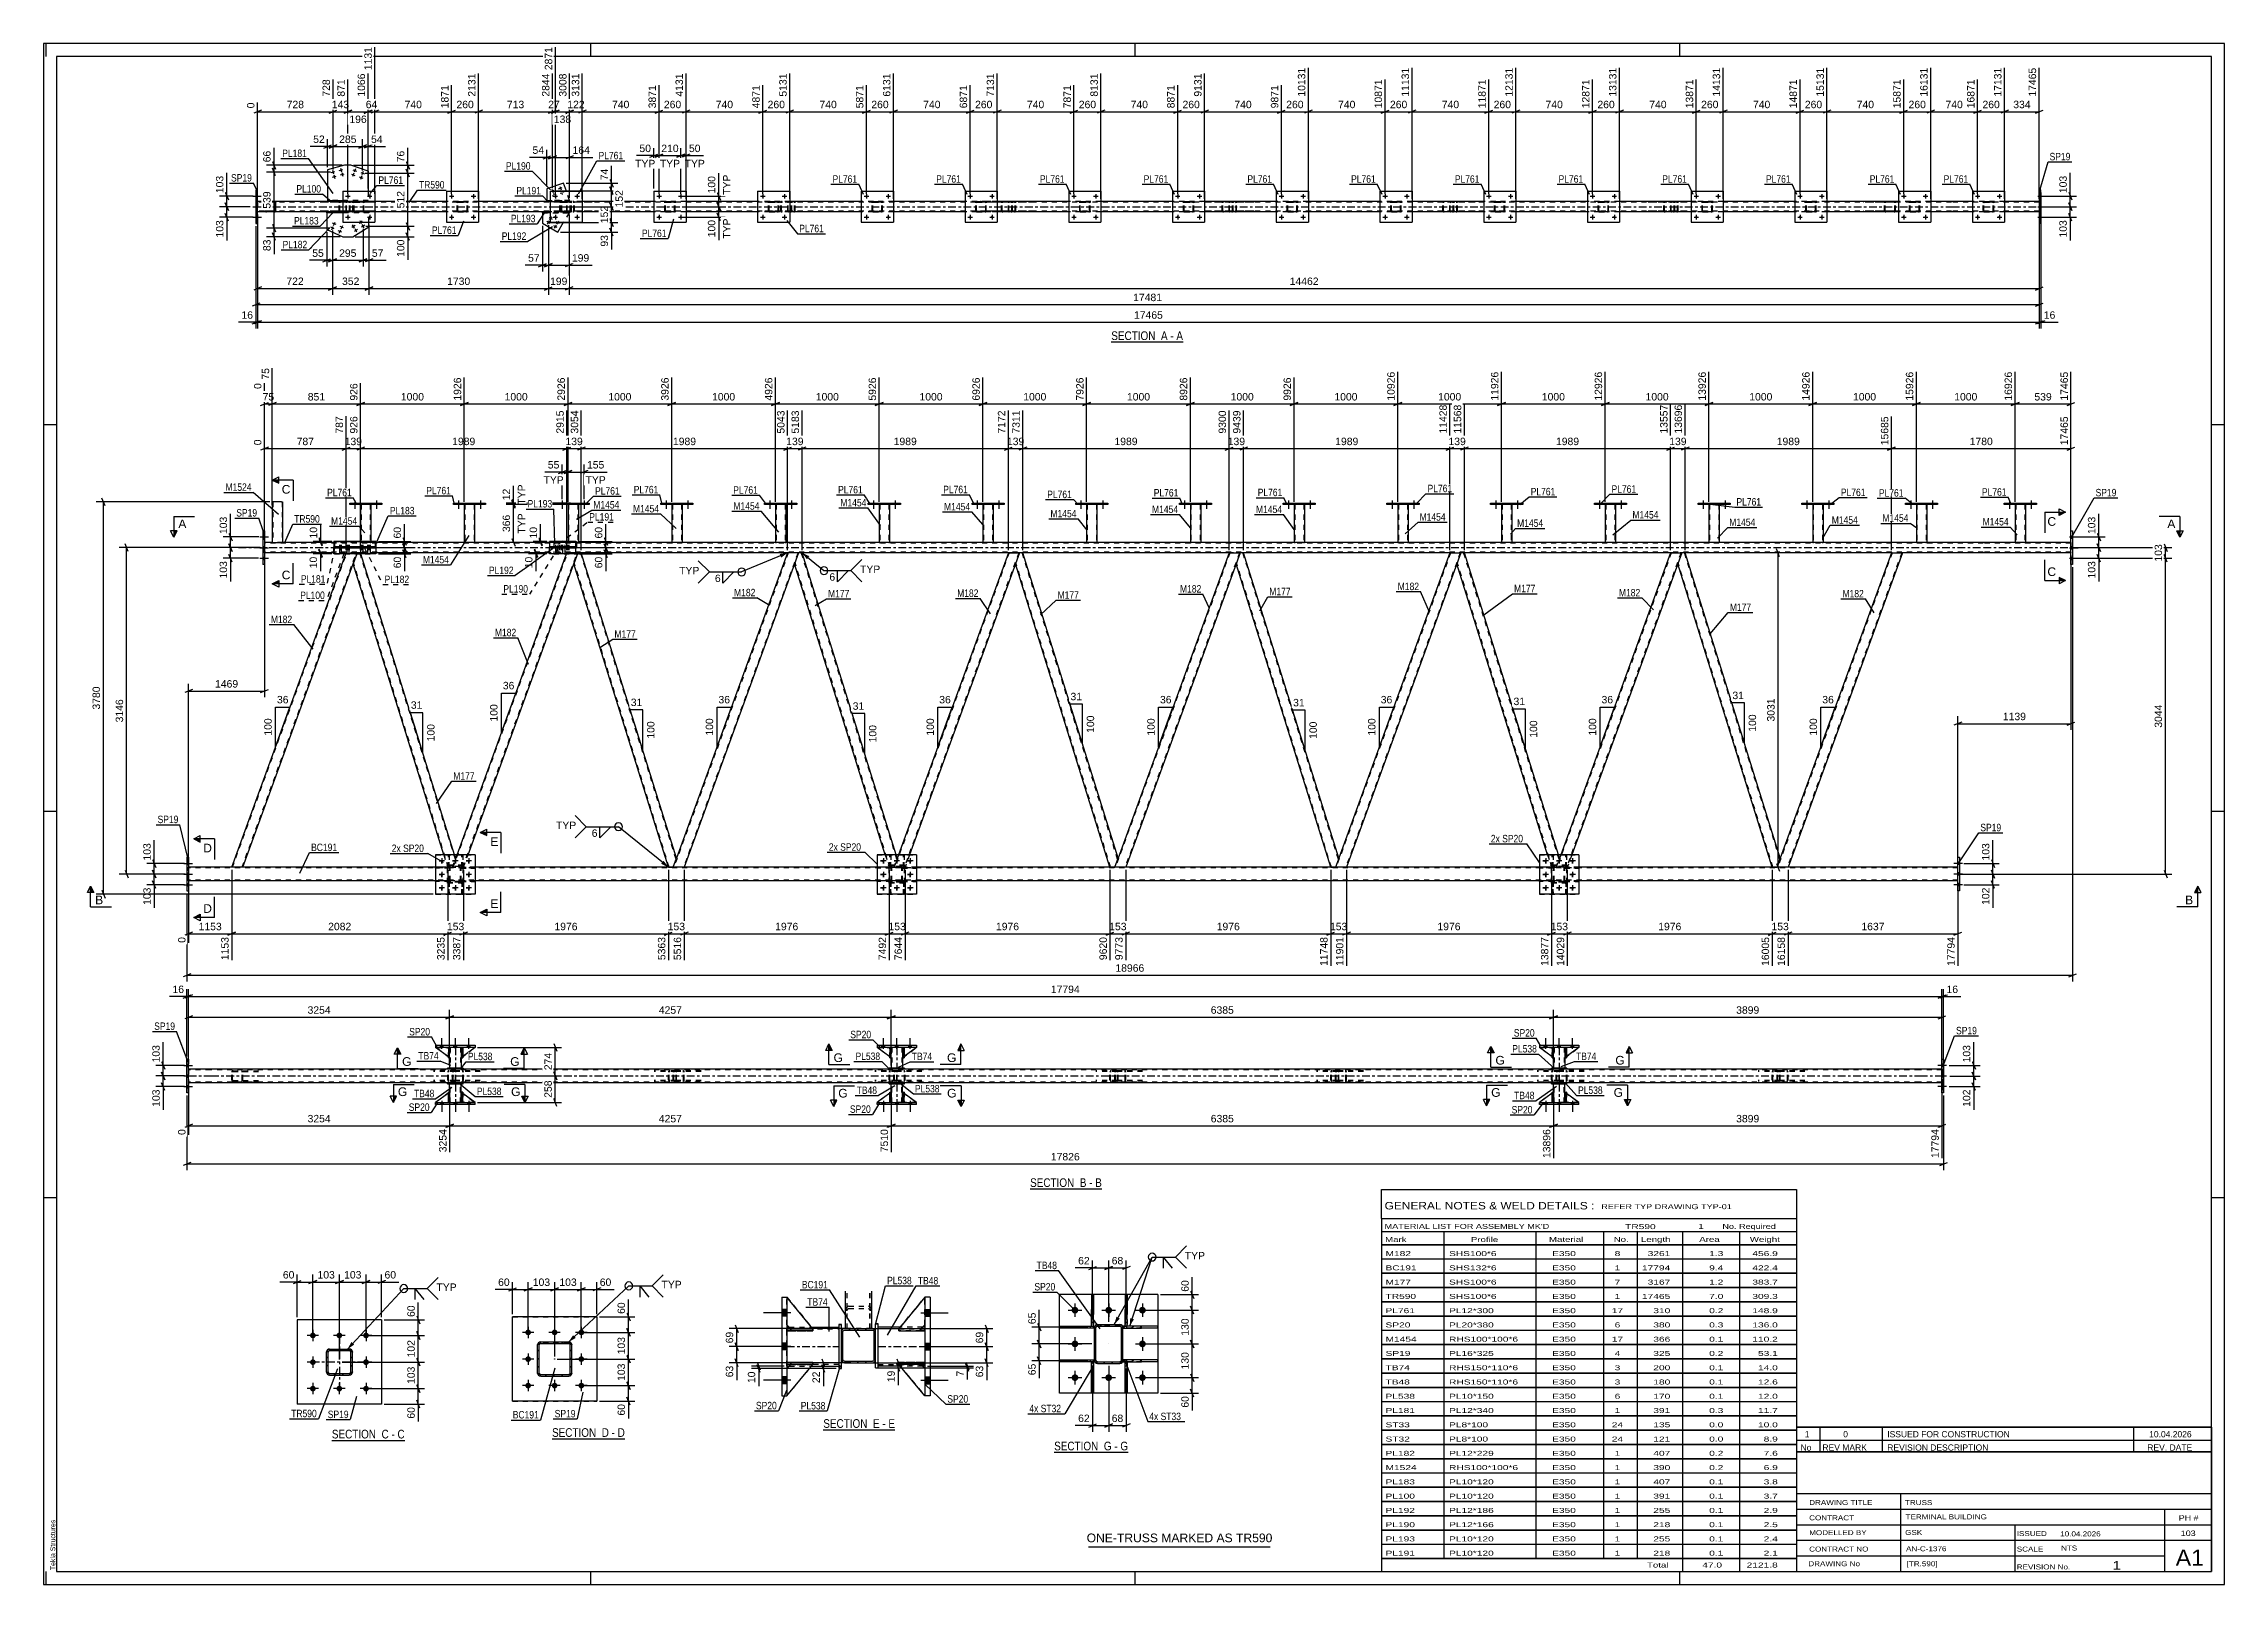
# Model space of a CAD drawing. Header units: millimetres. Extents: x -115 to 726, y -400 to 194.
import ezdxf

# ---------------------------------------------------------------- set-up
doc = ezdxf.new("R2010")
doc.units = ezdxf.units.MM
doc.linetypes.add('DXK_LINE_DOT2', pattern=[3.9198, 1.9599, -1.9599])
doc.linetypes.add('DXK_LINE_DOT3', pattern=[5.9187, 2.979, -0.9799, 0.9799, -0.9799])
doc.styles.add('Arial', font='arial.ttf', dxfattribs={"height": 0.2})
doc.styles.add('Arial Narrow', font='ARIALN.TTF', dxfattribs={"height": 0.2})

# ---------------------------------------------------------------- blocks, each defined once
blk = doc.blocks.new('Unknown-203724152-18 - 6344')
at = {"color": 6, "linetype": 'Continuous'}
blk.add_line((275.04, -348.78), (303.54, -348.78), dxfattribs=at)
at = {"color": 0, "linetype": 'Continuous'}
blk.add_wipeout([(293.15, -348.03), (293.15, -344.53), (275.04, -344.53), (275.04, -348.03)], dxfattribs=at)
blk.add_wipeout([(297.18, -348.03), (297.18, -344.53), (294.2, -344.53), (294.2, -348.03)], dxfattribs=at)
at = {"color": 7, "linetype": 'Continuous', "style": 'Arial Narrow'}
blk.add_text('SECTION ', height=3.34, dxfattribs=at).set_placement((275.04, -348.03))
at = {"color": 0, "linetype": 'Continuous'}
blk.add_wipeout([(299.51, -348.03), (299.51, -344.53), (298.23, -344.53), (298.23, -348.03)], dxfattribs=at)
blk.add_wipeout([(303.54, -348.03), (303.54, -344.53), (300.56, -344.53), (300.56, -348.03)], dxfattribs=at)
at = {"color": 7, "linetype": 'Continuous', "style": 'Arial Narrow'}
for s, p in [('G', (294.2, -348.03)), ('G', (300.56, -348.03)), ('-', (298.23, -348.03))]:
    blk.add_text(s, height=3.34, dxfattribs=at).set_placement(p)
blk = doc.blocks.new('Unknown-203724152-1113')
at = {"color": 5, "linetype": 'Continuous'}
for p, q in [((726.32, 194.3), (-114.68, 194.3)), ((-114.68, 194.3), (-114.68, -399.7)), ((-113.68, 189.3), (-113.68, 194.3)), ((96.32, 189.3), (96.32, 194.3)), ((306.32, 189.3), (306.32, 194.3)), ((516.32, 189.3), (516.32, 194.3)), ((726.32, -399.7), (726.32, 194.3)), ((721.32, 189.3), (-109.68, 189.3)), ((-109.68, 189.3), (-109.68, -394.7)), ((721.32, -394.7), (721.32, 189.3)), ((-109.68, 47.3), (-114.68, 47.3)), ((726.32, 47.3), (721.32, 47.3)), ((-109.68, -101.7), (-114.68, -101.7)), ((726.32, -101.7), (721.32, -101.7)), ((-109.68, -250.7), (-114.68, -250.7)), ((726.32, -250.7), (721.32, -250.7)), ((-113.68, -399.7), (-113.68, -394.7)), ((-109.68, -394.7), (721.32, -394.7)), ((96.32, -399.7), (96.32, -394.7)), ((306.32, -399.7), (306.32, -394.7)), ((516.32, -399.7), (516.32, -394.7)), ((-114.68, -399.7), (726.32, -399.7))]:
    blk.add_line(p, q, dxfattribs=at)
at = {"color": 174, "linetype": 'Continuous', "style": 'Arial'}
blk.add_text('Tekla Structures', height=1.9102, rotation=90, dxfattribs=at).set_placement((-110.18, -394.2))
blk = doc.blocks.new('Unknown-203724152-12 - 4735')
at = {"color": 6, "linetype": 'Continuous'}
blk.add_line((297.07, 79.28), (324.72, 79.28), dxfattribs=at)
at = {"color": 0, "linetype": 'Continuous'}
blk.add_wipeout([(315.18, 80.03), (315.18, 83.53), (297.07, 83.53), (297.07, 80.03)], dxfattribs=at)
blk.add_wipeout([(318.79, 80.03), (318.79, 83.53), (316.23, 83.53), (316.23, 80.03)], dxfattribs=at)
at = {"color": 7, "linetype": 'Continuous', "style": 'Arial Narrow'}
blk.add_text('SECTION ', height=3.34, dxfattribs=at).set_placement((297.07, 80.03))
at = {"color": 0, "linetype": 'Continuous'}
blk.add_wipeout([(321.11, 80.03), (321.11, 83.53), (319.84, 83.53), (319.84, 80.03)], dxfattribs=at)
blk.add_wipeout([(324.72, 80.03), (324.72, 83.53), (322.16, 83.53), (322.16, 80.03)], dxfattribs=at)
at = {"color": 7, "linetype": 'Continuous', "style": 'Arial Narrow'}
for s, p in [('A', (316.23, 80.03)), ('-', (319.84, 80.03)), ('A', (322.16, 80.03))]:
    blk.add_text(s, height=3.34, dxfattribs=at).set_placement(p)
blk = doc.blocks.new('Unknown-203724152-13 - 1271')
at = {"color": 6, "linetype": 'Continuous'}
blk.add_line((-3.51, -344.18), (24.56, -344.18), dxfattribs=at)
at = {"color": 0, "linetype": 'Continuous'}
blk.add_wipeout([(14.6, -343.43), (14.6, -339.93), (-3.51, -339.93), (-3.51, -343.43)], dxfattribs=at)
blk.add_wipeout([(18.42, -343.43), (18.42, -339.93), (15.65, -339.93), (15.65, -343.43)], dxfattribs=at)
at = {"color": 7, "linetype": 'Continuous', "style": 'Arial Narrow'}
blk.add_text('SECTION ', height=3.34, dxfattribs=at).set_placement((-3.51, -343.43))
at = {"color": 0, "linetype": 'Continuous'}
blk.add_wipeout([(20.74, -343.43), (20.74, -339.93), (19.47, -339.93), (19.47, -343.43)], dxfattribs=at)
blk.add_wipeout([(24.56, -343.43), (24.56, -339.93), (21.79, -339.93), (21.79, -343.43)], dxfattribs=at)
at = {"color": 7, "linetype": 'Continuous', "style": 'Arial Narrow'}
for s, p in [('C', (15.65, -343.43)), ('-', (19.47, -343.43)), ('C', (21.79, -343.43))]:
    blk.add_text(s, height=3.34, dxfattribs=at).set_placement(p)
blk = doc.blocks.new('Unknown-203724152-15 - 1616')
at = {"color": 6, "linetype": 'Continuous'}
blk.add_line((186.01, -340.1), (213.65, -340.1), dxfattribs=at)
at = {"color": 0, "linetype": 'Continuous'}
blk.add_wipeout([(204.12, -339.35), (204.12, -335.85), (186.01, -335.85), (186.01, -339.35)], dxfattribs=at)
blk.add_wipeout([(207.72, -339.35), (207.72, -335.85), (205.17, -335.85), (205.17, -339.35)], dxfattribs=at)
at = {"color": 7, "linetype": 'Continuous', "style": 'Arial Narrow'}
blk.add_text('SECTION ', height=3.34, dxfattribs=at).set_placement((186.01, -339.35))
at = {"color": 0, "linetype": 'Continuous'}
blk.add_wipeout([(210.05, -339.35), (210.05, -335.85), (208.77, -335.85), (208.77, -339.35)], dxfattribs=at)
blk.add_wipeout([(213.65, -339.35), (213.65, -335.85), (211.1, -335.85), (211.1, -339.35)], dxfattribs=at)
at = {"color": 7, "linetype": 'Continuous', "style": 'Arial Narrow'}
for s, p in [('E', (205.17, -339.35)), ('E', (211.1, -339.35)), ('-', (208.77, -339.35))]:
    blk.add_text(s, height=3.34, dxfattribs=at).set_placement(p)
blk = doc.blocks.new('Unknown-203724152-16 - 1982')
at = {"color": 6, "linetype": 'Continuous'}
blk.add_line((81.4, -343.58), (109.47, -343.58), dxfattribs=at)
at = {"color": 0, "linetype": 'Continuous'}
blk.add_wipeout([(99.51, -342.83), (99.51, -339.33), (81.4, -339.33), (81.4, -342.83)], dxfattribs=at)
blk.add_wipeout([(103.32, -342.83), (103.32, -339.33), (100.56, -339.33), (100.56, -342.83)], dxfattribs=at)
at = {"color": 7, "linetype": 'Continuous', "style": 'Arial Narrow'}
blk.add_text('SECTION ', height=3.34, dxfattribs=at).set_placement((81.4, -342.83))
at = {"color": 0, "linetype": 'Continuous'}
blk.add_wipeout([(105.65, -342.83), (105.65, -339.33), (104.37, -339.33), (104.37, -342.83)], dxfattribs=at)
blk.add_wipeout([(109.47, -342.83), (109.47, -339.33), (106.7, -339.33), (106.7, -342.83)], dxfattribs=at)
at = {"color": 7, "linetype": 'Continuous', "style": 'Arial Narrow'}
for s, p in [('D', (100.56, -342.83)), ('-', (104.37, -342.83)), ('D', (106.7, -342.83))]:
    blk.add_text(s, height=3.34, dxfattribs=at).set_placement(p)
blk = doc.blocks.new('Unknown-203724152-17 - 2267')
at = {"color": 6, "linetype": 'Continuous'}
blk.add_line((265.76, -247.24), (293.41, -247.24), dxfattribs=at)
at = {"color": 0, "linetype": 'Continuous'}
blk.add_wipeout([(283.87, -246.49), (283.87, -242.99), (265.76, -242.99), (265.76, -246.49)], dxfattribs=at)
blk.add_wipeout([(287.47, -246.49), (287.47, -242.99), (284.92, -242.99), (284.92, -246.49)], dxfattribs=at)
at = {"color": 7, "linetype": 'Continuous', "style": 'Arial Narrow'}
blk.add_text('SECTION ', height=3.34, dxfattribs=at).set_placement((265.76, -246.49))
at = {"color": 0, "linetype": 'Continuous'}
blk.add_wipeout([(289.8, -246.49), (289.8, -242.99), (288.52, -242.99), (288.52, -246.49)], dxfattribs=at)
blk.add_wipeout([(293.41, -246.49), (293.41, -242.99), (290.85, -242.99), (290.85, -246.49)], dxfattribs=at)
at = {"color": 7, "linetype": 'Continuous', "style": 'Arial Narrow'}
for s, p in [('B', (284.92, -246.49)), ('B', (290.85, -246.49)), ('-', (288.52, -246.49))]:
    blk.add_text(s, height=3.34, dxfattribs=at).set_placement(p)
blk = doc.blocks.new('Part-203724152-6425 - 6344')
at = {"linetype": 'Continuous'}
h = blk.add_hatch(dxfattribs=at)
h.set_pattern_fill('', scale=0.7, style=0, pattern_type=0)
h.set_pattern_definition([(45, (290.5649, -300.102), (-1.57154, 1.57154), [])])
h.paths.add_polyline_path([(290.56, -300.9), (290.56, -300.1), (283.41, -300.1), (283.41, -300.9)])
at = {"color": 2, "linetype": 'Continuous'}
for p, q in [((277.07, -300.9), (277.07, -300.1)), ((277.07, -300.1), (283.41, -300.1)), ((283.41, -300.9), (277.07, -300.9)), ((283.41, -300.1), (290.56, -300.1)), ((283.41, -300.9), (283.41, -300.1)), ((290.56, -300.9), (283.41, -300.9)), ((290.56, -300.1), (290.56, -300.9))]:
    blk.add_line(p, q, dxfattribs=at)
at = {"color": 7, "linetype": 'DXK_LINE_DOT2'}
for p, q in [((283.41, -300.1), (290.56, -300.1)), ((290.56, -300.9), (283.41, -300.9)), ((289.06, -300.9), (289.06, -300.1)), ((290.56, -300.1), (290.56, -300.9))]:
    blk.add_line(p, q, dxfattribs=at)
blk = doc.blocks.new('Part-203724152-6415 - 6344')
at = {"linetype": 'Continuous'}
h = blk.add_hatch(dxfattribs=at)
h.set_pattern_fill('', scale=0.7, style=0, pattern_type=0)
h.set_pattern_definition([(45, (308.7222, -300.1023), (-1.57154, 1.57154), [])])
h.paths.add_polyline_path([(308.72, -300.9), (308.72, -300.1), (301.57, -300.1), (301.57, -300.9)])
at = {"color": 7, "linetype": 'DXK_LINE_DOT2'}
for p, q in [((308.72, -300.1), (301.57, -300.1)), ((301.57, -300.1), (301.57, -300.9)), ((308.72, -300.9), (301.57, -300.9)), ((303.07, -300.9), (303.07, -300.1))]:
    blk.add_line(p, q, dxfattribs=at)
at = {"color": 2, "linetype": 'Continuous'}
for p, q in [((308.72, -300.1), (301.57, -300.1)), ((301.57, -300.1), (301.57, -300.9)), ((301.57, -300.9), (308.72, -300.9)), ((315.07, -300.1), (308.72, -300.1)), ((308.72, -300.9), (308.72, -300.1)), ((315.07, -300.9), (308.72, -300.9)), ((315.07, -300.9), (315.07, -300.1))]:
    blk.add_line(p, q, dxfattribs=at)
blk = doc.blocks.new('Part-203724152-6420 - 6344')
at = {"linetype": 'Continuous'}
h = blk.add_hatch(dxfattribs=at)
h.set_pattern_fill('', scale=0.7, style=0, pattern_type=0)
h.set_pattern_definition([(45, (308.7222, -313.1023), (-1.57154, 1.57154), [])])
h.paths.add_polyline_path([(308.72, -313.9), (308.72, -313.1), (301.57, -313.1), (301.57, -313.9)])
at = {"color": 7, "linetype": 'DXK_LINE_DOT2'}
for p, q in [((308.72, -313.1), (301.57, -313.1)), ((301.57, -313.1), (301.57, -313.9)), ((308.72, -313.9), (301.57, -313.9)), ((303.07, -313.9), (303.07, -313.1))]:
    blk.add_line(p, q, dxfattribs=at)
at = {"color": 2, "linetype": 'Continuous'}
for p, q in [((308.72, -313.1), (301.57, -313.1)), ((301.57, -313.1), (301.57, -313.9)), ((301.57, -313.9), (308.72, -313.9)), ((315.07, -313.1), (308.72, -313.1)), ((308.72, -313.9), (308.72, -313.1)), ((315.07, -313.9), (308.72, -313.9)), ((315.07, -313.9), (315.07, -313.1))]:
    blk.add_line(p, q, dxfattribs=at)
blk = doc.blocks.new('Part-203724152-6478 - 6344')
at = {"linetype": 'Continuous'}
h = blk.add_hatch(dxfattribs=at)
h.set_pattern_fill('', scale=0.7, style=0, pattern_type=0)
h.set_pattern_definition([(45, (290.2498, -293.6918), (-1.57154, 1.57154), [])])
h.paths.add_polyline_path([(290.25, -300.11), (290.25, -293.69), (289.45, -293.69), (289.45, -300.11)])
at = {"color": 2, "linetype": 'Continuous'}
for p, q in [((289.45, -288), (289.45, -293.69)), ((289.45, -288), (290.25, -288)), ((289.45, -300.11), (289.45, -293.69)), ((290.25, -293.69), (289.45, -293.69)), ((290.25, -288), (290.25, -293.69)), ((290.25, -300.11), (290.25, -293.69)), ((289.45, -300.11), (290.25, -300.11))]:
    blk.add_line(p, q, dxfattribs=at)
at = {"color": 7, "linetype": 'DXK_LINE_DOT2'}
for p, q in [((289.45, -293.69), (289.45, -300.11)), ((290.25, -293.69), (290.25, -300.11)), ((289.45, -298.61), (290.25, -298.61)), ((289.45, -300.11), (290.25, -300.11))]:
    blk.add_line(p, q, dxfattribs=at)
blk = doc.blocks.new('Part-203724152-6430 - 6344')
at = {"linetype": 'Continuous'}
h = blk.add_hatch(dxfattribs=at)
h.set_pattern_fill('', scale=0.7, style=0, pattern_type=0)
h.set_pattern_definition([(45, (290.5649, -313.102), (-1.57154, 1.57154), [])])
h.paths.add_polyline_path([(290.56, -313.9), (290.56, -313.1), (283.41, -313.1), (283.41, -313.9)])
at = {"color": 2, "linetype": 'Continuous'}
for p, q in [((277.07, -313.9), (277.07, -313.1)), ((277.07, -313.1), (283.41, -313.1)), ((283.41, -313.9), (277.07, -313.9)), ((283.41, -313.1), (290.56, -313.1)), ((283.41, -313.9), (283.41, -313.1)), ((290.56, -313.9), (283.41, -313.9)), ((290.56, -313.1), (290.56, -313.9))]:
    blk.add_line(p, q, dxfattribs=at)
at = {"color": 7, "linetype": 'DXK_LINE_DOT2'}
for p, q in [((283.41, -313.1), (290.56, -313.1)), ((290.56, -313.9), (283.41, -313.9)), ((289.06, -313.9), (289.06, -313.1)), ((290.56, -313.1), (290.56, -313.9))]:
    blk.add_line(p, q, dxfattribs=at)
blk = doc.blocks.new('Part-203724152-6453 - 6344')
at = {"color": 2, "linetype": 'Continuous'}
for p, q in [((315.06, -288), (277.06, -288)), ((277.06, -326), (277.06, -288)), ((315.06, -288), (315.06, -326)), ((315.06, -326), (277.06, -326))]:
    blk.add_line(p, q, dxfattribs=at)
blk = doc.blocks.new('Part-203724152-6445 - 6344')
at = {"linetype": 'Continuous'}
h = blk.add_hatch(dxfattribs=at)
h.set_pattern_fill('', scale=0.7, style=0, pattern_type=0)
h.set_pattern_definition([(45, (303.2492, -293.6919), (-1.57154, 1.57154), [])])
h.paths.add_polyline_path([(303.25, -300.11), (303.25, -293.69), (302.45, -293.69), (302.45, -300.11)])
at = {"color": 2, "linetype": 'Continuous'}
for p, q in [((302.45, -288), (302.45, -293.69)), ((302.45, -288), (303.25, -288)), ((302.45, -300.11), (302.45, -293.69)), ((303.25, -293.69), (302.45, -293.69)), ((303.25, -288), (303.25, -293.69)), ((303.25, -300.11), (303.25, -293.69)), ((302.45, -300.11), (303.25, -300.11))]:
    blk.add_line(p, q, dxfattribs=at)
at = {"color": 7, "linetype": 'DXK_LINE_DOT2'}
for p, q in [((302.45, -293.69), (302.45, -300.11)), ((303.25, -293.69), (303.25, -300.11)), ((302.45, -298.61), (303.25, -298.61)), ((302.45, -300.11), (303.25, -300.11))]:
    blk.add_line(p, q, dxfattribs=at)
blk = doc.blocks.new('Part-203724152-6483 - 6344')
at = {"linetype": 'Continuous'}
h = blk.add_hatch(dxfattribs=at)
h.set_pattern_fill('', scale=0.7, style=0, pattern_type=0)
h.set_pattern_definition([(45, (303.2487, -313.9126), (-1.57154, 1.57154), [])])
h.paths.add_polyline_path([(303.25, -320.32), (303.25, -313.91), (302.45, -313.91), (302.45, -320.32)])
at = {"color": 7, "linetype": 'DXK_LINE_DOT2'}
for p, q in [((302.45, -320.32), (302.45, -313.91)), ((302.45, -313.91), (303.25, -313.91)), ((302.45, -315.41), (303.25, -315.41)), ((303.25, -320.32), (303.25, -313.91))]:
    blk.add_line(p, q, dxfattribs=at)
at = {"color": 2, "linetype": 'Continuous'}
for p, q in [((302.45, -320.32), (302.45, -313.91)), ((302.45, -313.91), (303.25, -313.91)), ((303.25, -313.91), (303.25, -320.32)), ((302.45, -326), (302.45, -320.32)), ((303.25, -320.32), (302.45, -320.32)), ((303.25, -326), (302.45, -326)), ((303.25, -320.32), (303.25, -326))]:
    blk.add_line(p, q, dxfattribs=at)
blk = doc.blocks.new('Part-203724152-6488 - 6344')
at = {"linetype": 'Continuous'}
h = blk.add_hatch(dxfattribs=at)
h.set_pattern_fill('', scale=0.7, style=0, pattern_type=0)
h.set_pattern_definition([(45, (290.2493, -313.9126), (-1.57154, 1.57154), [])])
h.paths.add_polyline_path([(290.25, -320.32), (290.25, -313.91), (289.45, -313.91), (289.45, -320.32)])
at = {"color": 7, "linetype": 'DXK_LINE_DOT2'}
for p, q in [((289.45, -320.32), (289.45, -313.91)), ((289.45, -313.91), (290.25, -313.91)), ((289.45, -315.41), (290.25, -315.41)), ((290.25, -320.32), (290.25, -313.91))]:
    blk.add_line(p, q, dxfattribs=at)
at = {"color": 2, "linetype": 'Continuous'}
for p, q in [((289.45, -320.32), (289.45, -313.91)), ((289.45, -313.91), (290.25, -313.91)), ((290.25, -313.91), (290.25, -320.32)), ((289.45, -326), (289.45, -320.32)), ((290.25, -320.32), (289.45, -320.32)), ((290.25, -326), (289.45, -326)), ((290.25, -320.32), (290.25, -326))]:
    blk.add_line(p, q, dxfattribs=at)
blk = doc.blocks.new('Part-203724152-6493 - 6344')
at = {"linetype": 'Continuous'}
h = blk.add_hatch(dxfattribs=at)
h.set_pattern_fill('', scale=0.7, style=0, pattern_type=0)
h.set_pattern_definition([(45, (301.565, -313.3049), (-1.57154, 1.57154), [])])
h.paths.add_polyline_path([(301.47, -313.76), (301.56, -313.3), (301.56, -300.7), (301.47, -300.25), (301.21, -299.86), (300.82, -299.6), (300.36, -299.5), (291.76, -299.5), (291.31, -299.6), (290.92, -299.86), (290.66, -300.25), (290.56, -300.7), (290.56, -313.3), (290.66, -313.76), (290.92, -314.15), (291.31, -314.41), (291.76, -314.5), (300.36, -314.5), (300.82, -314.41), (301.21, -314.15)])
h.paths.add_polyline_path([(300.59, -313.86), (300.36, -313.9), (291.76, -313.9), (291.54, -313.86), (291.34, -313.73), (291.21, -313.53), (291.16, -313.3), (291.16, -300.7), (291.21, -300.48), (291.34, -300.28), (291.54, -300.15), (291.76, -300.1), (300.36, -300.1), (300.59, -300.15), (300.79, -300.28), (300.92, -300.48), (300.96, -300.7), (300.96, -313.3), (300.92, -313.53), (300.79, -313.73)])
at = {"color": 7, "linetype": 'DXK_LINE_DOT2'}
for p, q in [((290.56, -300.7), (290.66, -300.25)), ((290.56, -313.3), (290.56, -300.7)), ((291.21, -300.48), (291.16, -300.7)), ((291.16, -313.3), (291.16, -300.7)), ((291.34, -300.28), (291.21, -300.48)), ((291.31, -299.6), (291.76, -299.5)), ((291.54, -300.15), (291.34, -300.28)), ((291.76, -300.1), (291.54, -300.15)), ((291.76, -299.5), (300.36, -299.5)), ((300.36, -300.1), (291.76, -300.1)), ((300.36, -299.5), (300.82, -299.6)), ((300.59, -300.15), (300.36, -300.1)), ((300.79, -300.28), (300.59, -300.15)), ((300.92, -300.48), (300.79, -300.28)), ((300.96, -300.7), (300.92, -300.48)), ((300.96, -313.3), (300.96, -300.7)), ((301.47, -300.25), (301.56, -300.7)), ((301.56, -313.3), (301.56, -300.7)), ((290.66, -313.76), (290.56, -313.3)), ((291.16, -313.3), (291.21, -313.53)), ((291.21, -313.53), (291.34, -313.73)), ((291.76, -314.5), (291.31, -314.41)), ((291.34, -313.73), (291.54, -313.86)), ((291.54, -313.86), (291.76, -313.9)), ((291.76, -313.9), (300.36, -313.9)), ((291.76, -314.5), (300.36, -314.5)), ((300.36, -313.9), (300.59, -313.86)), ((300.82, -314.41), (300.36, -314.5)), ((300.59, -313.86), (300.79, -313.73)), ((300.79, -313.73), (300.92, -313.53)), ((300.92, -313.53), (300.96, -313.3)), ((301.56, -313.3), (301.47, -313.76))]:
    blk.add_line(p, q, dxfattribs=at)
at = {"color": 2, "linetype": 'Continuous'}
for p, q in [((290.66, -300.25), (290.56, -300.7)), ((290.56, -313.3), (290.56, -300.7)), ((291.16, -300.7), (291.21, -300.48)), ((291.16, -313.3), (291.16, -300.7)), ((291.21, -300.48), (291.34, -300.28)), ((291.76, -299.5), (291.31, -299.6)), ((291.34, -300.28), (291.54, -300.15)), ((291.54, -300.15), (291.76, -300.1)), ((291.76, -299.5), (300.36, -299.5)), ((291.76, -300.1), (300.36, -300.1)), ((300.82, -299.6), (300.36, -299.5)), ((300.36, -300.1), (300.59, -300.15)), ((300.59, -300.15), (300.79, -300.28)), ((300.79, -300.28), (300.92, -300.48)), ((300.92, -300.48), (300.96, -300.7)), ((300.96, -313.3), (300.96, -300.7)), ((301.56, -300.7), (301.47, -300.25)), ((301.56, -313.3), (301.56, -300.7)), ((290.56, -313.3), (290.66, -313.76)), ((291.21, -313.53), (291.16, -313.3)), ((291.34, -313.73), (291.21, -313.53)), ((291.31, -314.41), (291.76, -314.5)), ((291.54, -313.86), (291.34, -313.73)), ((291.76, -313.9), (291.54, -313.86)), ((291.76, -313.9), (300.36, -313.9)), ((291.76, -314.5), (300.36, -314.5)), ((300.59, -313.86), (300.36, -313.9)), ((300.36, -314.5), (300.82, -314.41)), ((300.79, -313.73), (300.59, -313.86)), ((300.92, -313.53), (300.79, -313.73)), ((300.96, -313.3), (300.92, -313.53)), ((301.47, -313.76), (301.56, -313.3))]:
    blk.add_line(p, q, dxfattribs=at)
at = {"color": 7, "linetype": 'DXK_LINE_DOT3'}
blk.add_line((296.06, -307), (296.06, -307), dxfattribs=at)
at = {"color": 7, "linetype": 'DXK_LINE_DOT2'}
for centre, start, end in [((291.76, -300.7), 112.49999, 157.49999), ((300.36, -300.7), 22.49999, 67.49999), ((291.76, -313.3), 202.49999, 247.49999), ((300.36, -313.3), 292.49999, 337.49999)]:
    blk.add_arc(centre, 1.2, start, end, dxfattribs=at)
at = {"color": 2, "linetype": 'Continuous'}
for centre, start, end in [((291.76, -300.7), 112.49999, 157.49999), ((300.36, -300.7), 22.49999, 67.49999), ((291.76, -313.3), 202.49999, 247.49999), ((300.36, -313.3), 292.49999, 337.49999)]:
    blk.add_arc(centre, 1.2, start, end, dxfattribs=at)
blk = doc.blocks.new('Bolt-203724152-6531 - 6344')
at = {"linetype": 'Continuous'}
for points in [[(284.36, -294, -1), (281.76, -294, -1)], [(297.36, -294, -1), (294.76, -294, -1)], [(310.36, -294, -1), (307.76, -294, -1)], [(284.36, -307, -1), (281.76, -307, -1)], [(310.36, -307, -1), (307.76, -307, -1)], [(284.36, -320, -1), (281.76, -320, -1)], [(297.36, -320, -1), (294.76, -320, -1)], [(310.36, -320, -1), (307.76, -320, -1)]]:
    blk.add_hatch(color=1, dxfattribs=at).paths.add_polyline_path(points)
at = {"color": 1, "linetype": 'Continuous'}
for p, q in [((280.46, -294), (285.66, -294)), ((283.06, -291.4), (283.06, -296.6)), ((293.46, -294), (298.66, -294)), ((296.06, -291.4), (296.06, -296.6)), ((306.46, -294), (311.66, -294)), ((309.06, -291.4), (309.06, -296.6)), ((280.46, -307), (285.66, -307)), ((283.06, -304.4), (283.06, -309.6)), ((306.46, -307), (311.66, -307)), ((309.06, -304.4), (309.06, -309.6)), ((283.06, -317.4), (283.06, -322.6)), ((296.06, -317.4), (296.06, -322.6)), ((309.06, -317.4), (309.06, -322.6)), ((280.46, -320), (285.66, -320)), ((293.46, -320), (298.66, -320)), ((306.46, -320), (311.66, -320))]:
    blk.add_line(p, q, dxfattribs=at)
blk = doc.blocks.new('Part-203724152-3119 - 2793')
at = {"color": 7, "linetype": 'DXK_LINE_DOT2'}
for p, q in [((212.16, -123.23), (206.76, -123.23)), ((206.76, -123.55), (206.76, -123.23)), ((212.16, -123.55), (206.76, -123.55)), ((211.56, -123.55), (211.56, -123.23)), ((212.16, -123.23), (212.16, -123.55))]:
    blk.add_line(p, q, dxfattribs=at)
blk = doc.blocks.new('Bolt-203724152-2862 - 2793')
at = {"linetype": 'Continuous'}
for points in [[(324.91, 16.64), (325.79, 16.64), (325.79, 17.12), (324.91, 17.12)], [(333.31, 16.64), (334.19, 16.64), (334.19, 17.12), (333.31, 17.12)]]:
    blk.add_hatch(color=1, dxfattribs=at).paths.add_polyline_path(points)
at = {"color": 1, "linetype": 'Continuous'}
for p, q in [((324.91, 17.12), (324.91, 16.64)), ((325.35, 18.12), (325.35, 15)), ((325.79, 17.12), (325.79, 16.64)), ((333.31, 17.12), (333.31, 16.64)), ((333.75, 18.12), (333.75, 15)), ((334.19, 17.12), (334.19, 16.64))]:
    blk.add_line(p, q, dxfattribs=at)
blk = doc.blocks.new('Part-203724152-3175 - 2793')
at = {"color": 2, "linetype": 'Continuous'}
for p, q in [((472.33, -118.4), (472.33, -118.39)), ((472.65, -118.39), (472.33, -118.39)), ((472.65, -118.4), (472.65, -118.39))]:
    blk.add_line(p, q, dxfattribs=at)
at = {"color": 7, "linetype": 'DXK_LINE_DOT2'}
for p, q in [((472.33, -123.24), (472.33, -118.4)), ((472.33, -122.64), (472.65, -122.64)), ((472.65, -123.24), (472.33, -123.24)), ((472.65, -123.24), (472.65, -118.4))]:
    blk.add_line(p, q, dxfattribs=at)
blk = doc.blocks.new('Bolt-203724152-2924 - 2793')
at = {"linetype": 'Continuous'}
for points in [[(7.89, 0.24), (7.17, 0.24), (7.17, -0.24), (7.89, -0.24)], [(8.82, 0.24), (8.1, 0.24), (8.1, -0.24), (8.82, -0.24)], [(10.64, 0.24), (9.92, 0.24), (9.92, -0.24), (10.64, -0.24)], [(11.56, 0.24), (10.84, 0.24), (10.84, -0.24), (11.56, -0.24)]]:
    blk.add_hatch(color=1, dxfattribs=at).paths.add_polyline_path(points)
at = {"color": 1, "linetype": 'Continuous'}
for p, q in [((7.17, 0.24), (7.17, -0.24)), ((7.53, 1.04), (7.53, -1.96)), ((7.89, 0.24), (7.89, -0.24)), ((8.1, 0.24), (8.1, -0.24)), ((8.46, 1.04), (8.46, -1.96)), ((8.82, 0.24), (8.82, -0.24)), ((9.92, 0.24), (9.92, -0.24)), ((10.28, 1.04), (10.28, -1.96)), ((10.64, 0.24), (10.64, -0.24)), ((10.84, 0.24), (10.84, -0.24)), ((11.2, 1.04), (11.2, -1.96)), ((11.56, 0.24), (11.56, -0.24))]:
    blk.add_line(p, q, dxfattribs=at)
blk = doc.blocks.new('Bolt-203724152-2860 - 2793')
at = {"linetype": 'Continuous'}
for points in [[(364.91, 16.64), (365.79, 16.64), (365.79, 17.12), (364.91, 17.12)], [(373.31, 16.64), (374.19, 16.64), (374.19, 17.12), (373.31, 17.12)]]:
    blk.add_hatch(color=1, dxfattribs=at).paths.add_polyline_path(points)
at = {"color": 1, "linetype": 'Continuous'}
for p, q in [((364.91, 17.12), (364.91, 16.64)), ((365.35, 18.12), (365.35, 15)), ((365.79, 17.12), (365.79, 16.64)), ((373.31, 17.12), (373.31, 16.64)), ((373.75, 18.12), (373.75, 15)), ((374.19, 17.12), (374.19, 16.64))]:
    blk.add_line(p, q, dxfattribs=at)
blk = doc.blocks.new('Bolt-203724152-3421 - 2793')
at = {"linetype": 'Continuous'}
for points in [[(39.42, -120.8, -1), (38.38, -120.8, -1)], [(39.42, -126, -1), (38.38, -126, -1)], [(44.62, -120.8, -1), (43.58, -120.8, -1)], [(49.82, -120.8, -1), (48.78, -120.8, -1)], [(49.82, -126, -1), (48.78, -126, -1)], [(39.42, -131.2, -1), (38.38, -131.2, -1)], [(44.62, -131.2, -1), (43.58, -131.2, -1)], [(49.82, -131.2, -1), (48.78, -131.2, -1)]]:
    blk.add_hatch(color=1, dxfattribs=at).paths.add_polyline_path(points)
at = {"color": 1, "linetype": 'Continuous'}
for p, q in [((39.94, -120.8), (37.86, -120.8)), ((39.94, -126), (37.86, -126)), ((38.9, -119.76), (38.9, -121.84)), ((38.9, -124.96), (38.9, -127.04)), ((45.14, -120.8), (43.06, -120.8)), ((44.1, -119.76), (44.1, -121.84)), ((50.34, -120.8), (48.26, -120.8)), ((50.34, -126), (48.26, -126)), ((49.3, -119.76), (49.3, -121.84)), ((49.3, -124.96), (49.3, -127.04)), ((39.94, -131.2), (37.86, -131.2)), ((38.9, -130.16), (38.9, -132.24)), ((45.14, -131.2), (43.06, -131.2)), ((44.1, -130.16), (44.1, -132.24)), ((50.34, -131.2), (48.26, -131.2)), ((49.3, -130.16), (49.3, -132.24))]:
    blk.add_line(p, q, dxfattribs=at)
blk = doc.blocks.new('Part-203724152-2945 - 2793')
at = {"color": 2, "linetype": 'Continuous'}
for p, q in [((13.47, 0.24), (-2.82, 0.24)), ((-2.82, 0.24), (-2.82, -0.24)), ((3.38, -0.24), (3.38, 0.24)), ((7.21, -0.24), (7.21, 0.24)), ((13.47, 0.24), (13.47, -0.24)), ((13.47, -0.24), (-2.82, -0.24))]:
    blk.add_line(p, q, dxfattribs=at)
blk = doc.blocks.new('Bolt-203724152-2833 - 2793')
at = {"linetype": 'Continuous'}
for points in [[(4.91, 16.64), (5.79, 16.64), (5.79, 17.12), (4.91, 17.12)], [(13.31, 16.64), (14.19, 16.64), (14.19, 17.12), (13.31, 17.12)]]:
    blk.add_hatch(color=1, dxfattribs=at).paths.add_polyline_path(points)
at = {"color": 1, "linetype": 'Continuous'}
for p, q in [((4.91, 17.12), (4.91, 16.64)), ((5.35, 18.12), (5.35, 15)), ((5.79, 17.12), (5.79, 16.64)), ((13.31, 17.12), (13.31, 16.64)), ((13.75, 18.12), (13.75, 15)), ((14.19, 17.12), (14.19, 16.64))]:
    blk.add_line(p, q, dxfattribs=at)
blk = doc.blocks.new('Part-203724152-3171 - 2793')
at = {"color": 7, "linetype": 'DXK_LINE_DOT2'}
for p, q in [((51.7, -123.23), (46.3, -123.23)), ((46.3, -123.23), (46.3, -123.55)), ((46.3, -123.55), (51.7, -123.55)), ((46.9, -123.55), (46.9, -123.23)), ((51.7, -123.55), (51.7, -123.23))]:
    blk.add_line(p, q, dxfattribs=at)
blk = doc.blocks.new('Part-203724152-3107 - 2793')
at = {"color": 7, "linetype": 'DXK_LINE_DOT2'}
for p, q in [((216.92, -123.24), (216.92, -118.39)), ((216.92, -118.39), (217.24, -118.39)), ((216.92, -122.64), (217.24, -122.64)), ((217.24, -123.24), (216.92, -123.24)), ((217.24, -118.39), (217.24, -123.24))]:
    blk.add_line(p, q, dxfattribs=at)
blk = doc.blocks.new('Part-203724152-2898 - 2793')
at = {"color": 2, "linetype": 'Continuous'}
for p, q in [((80.41, -0.24), (80.41, 0.24)), ((90.62, 0.24), (80.41, 0.24)), ((86.28, -0.24), (86.28, 0.24)), ((90.62, 0.24), (90.62, -0.24)), ((90.62, -0.24), (80.41, -0.24))]:
    blk.add_line(p, q, dxfattribs=at)
blk = doc.blocks.new('Bolt-203724152-2834 - 2793')
at = {"linetype": 'Continuous'}
for points in [[(4.91, 16.64), (5.79, 16.64), (5.79, 17.12), (4.91, 17.12)], [(13.31, 16.64), (14.19, 16.64), (14.19, 17.12), (13.31, 17.12)]]:
    blk.add_hatch(color=1, dxfattribs=at).paths.add_polyline_path(points)
at = {"color": 1, "linetype": 'Continuous'}
for p, q in [((4.91, 17.12), (4.91, 16.64)), ((5.35, 18.12), (5.35, 15)), ((5.79, 17.12), (5.79, 16.64)), ((13.31, 17.12), (13.31, 16.64)), ((13.75, 18.12), (13.75, 15)), ((14.19, 17.12), (14.19, 16.64))]:
    blk.add_line(p, q, dxfattribs=at)
blk = doc.blocks.new('Bolt-203724152-2835 - 2793')
at = {"linetype": 'Continuous'}
for points in [[(44.91, 16.64), (45.79, 16.64), (45.79, 17.12), (44.91, 17.12)], [(53.31, 16.64), (54.19, 16.64), (54.19, 17.12), (53.31, 17.12)]]:
    blk.add_hatch(color=1, dxfattribs=at).paths.add_polyline_path(points)
at = {"color": 1, "linetype": 'Continuous'}
for p, q in [((44.91, 17.12), (44.91, 16.64)), ((45.35, 18.12), (45.35, 15)), ((45.79, 17.12), (45.79, 16.64)), ((53.31, 17.12), (53.31, 16.64)), ((53.75, 18.12), (53.75, 15)), ((54.19, 17.12), (54.19, 16.64))]:
    blk.add_line(p, q, dxfattribs=at)
blk = doc.blocks.new('Bolt-203724152-2836 - 2793')
at = {"linetype": 'Continuous'}
for points in [[(44.91, 16.64), (45.79, 16.64), (45.79, 17.12), (44.91, 17.12)], [(53.31, 16.64), (54.19, 16.64), (54.19, 17.12), (53.31, 17.12)]]:
    blk.add_hatch(color=1, dxfattribs=at).paths.add_polyline_path(points)
at = {"color": 1, "linetype": 'Continuous'}
for p, q in [((44.91, 17.12), (44.91, 16.64)), ((45.35, 18.12), (45.35, 15)), ((45.79, 17.12), (45.79, 16.64)), ((53.31, 17.12), (53.31, 16.64)), ((53.75, 18.12), (53.75, 15)), ((54.19, 17.12), (54.19, 16.64))]:
    blk.add_line(p, q, dxfattribs=at)
blk = doc.blocks.new('Part-203724152-3240 - 2793')
at = {"color": 2, "linetype": 'Continuous'}
for p, q in [((283.35, 16.64), (283.35, 17.12)), ((283.35, 17.12), (295.75, 17.12)), ((295.75, 17.12), (295.75, 16.64)), ((295.75, 16.64), (283.35, 16.64))]:
    blk.add_line(p, q, dxfattribs=at)
blk = doc.blocks.new('Bolt-203724152-2837 - 2793')
at = {"linetype": 'Continuous'}
for points in [[(84.91, 16.64), (85.79, 16.64), (85.79, 17.12), (84.91, 17.12)], [(93.31, 16.64), (94.19, 16.64), (94.19, 17.12), (93.31, 17.12)]]:
    blk.add_hatch(color=1, dxfattribs=at).paths.add_polyline_path(points)
at = {"color": 1, "linetype": 'Continuous'}
for p, q in [((84.91, 17.12), (84.91, 16.64)), ((85.35, 18.12), (85.35, 15)), ((85.79, 17.12), (85.79, 16.64)), ((93.31, 17.12), (93.31, 16.64)), ((93.75, 18.12), (93.75, 15)), ((94.19, 17.12), (94.19, 16.64))]:
    blk.add_line(p, q, dxfattribs=at)
blk = doc.blocks.new('Part-203724152-3135 - 2793')
at = {"color": 7, "linetype": 'DXK_LINE_DOT2'}
for p, q in [((46.65, -133.59), (46.65, -128.76)), ((46.65, -128.76), (46.97, -128.76)), ((46.65, -129.36), (46.97, -129.36)), ((46.97, -133.59), (46.65, -133.59)), ((46.97, -128.76), (46.97, -133.59))]:
    blk.add_line(p, q, dxfattribs=at)
blk = doc.blocks.new('Part-203724152-2966 - 2793')
at = {"color": 7, "linetype": 'DXK_LINE_DOT2'}
for p, q in [((-2.47, 2.4), (-2.47, -2.4)), ((-2.47, 2.4), (13.17, 2.4)), ((13.17, 2.4), (13.17, -2.4)), ((-2.47, -2.4), (13.17, -2.4))]:
    blk.add_line(p, q, dxfattribs=at)
blk = doc.blocks.new('Bolt-203724152-2838 - 2793')
at = {"linetype": 'Continuous'}
for points in [[(84.91, 16.64), (85.79, 16.64), (85.79, 17.12), (84.91, 17.12)], [(93.31, 16.64), (94.19, 16.64), (94.19, 17.12), (93.31, 17.12)]]:
    blk.add_hatch(color=1, dxfattribs=at).paths.add_polyline_path(points)
at = {"color": 1, "linetype": 'Continuous'}
for p, q in [((84.91, 17.12), (84.91, 16.64)), ((85.35, 18.12), (85.35, 15)), ((85.79, 17.12), (85.79, 16.64)), ((93.31, 17.12), (93.31, 16.64)), ((93.75, 18.12), (93.75, 15)), ((94.19, 17.12), (94.19, 16.64))]:
    blk.add_line(p, q, dxfattribs=at)
blk = doc.blocks.new('Part-203724152-3310 - 2793')
at = {"color": 2, "linetype": 'Continuous'}
for p, q in [((563.35, 16.64), (563.35, 17.12)), ((563.35, 17.12), (575.75, 17.12)), ((575.75, 17.12), (575.75, 16.64)), ((575.75, 16.64), (563.35, 16.64))]:
    blk.add_line(p, q, dxfattribs=at)
blk = doc.blocks.new('Bolt-203724152-2839 - 2793')
at = {"linetype": 'Continuous'}
for points in [[(124.91, 16.64), (125.79, 16.64), (125.79, 17.12), (124.91, 17.12)], [(133.31, 16.64), (134.19, 16.64), (134.19, 17.12), (133.31, 17.12)]]:
    blk.add_hatch(color=1, dxfattribs=at).paths.add_polyline_path(points)
at = {"color": 1, "linetype": 'Continuous'}
for p, q in [((124.91, 17.12), (124.91, 16.64)), ((125.35, 18.12), (125.35, 15)), ((125.79, 17.12), (125.79, 16.64)), ((133.31, 17.12), (133.31, 16.64)), ((133.75, 18.12), (133.75, 15)), ((134.19, 17.12), (134.19, 16.64))]:
    blk.add_line(p, q, dxfattribs=at)
blk = doc.blocks.new('Bolt-203724152-2840 - 2793')
at = {"linetype": 'Continuous'}
for points in [[(124.91, 16.64), (125.79, 16.64), (125.79, 17.12), (124.91, 17.12)], [(133.31, 16.64), (134.19, 16.64), (134.19, 17.12), (133.31, 17.12)]]:
    blk.add_hatch(color=1, dxfattribs=at).paths.add_polyline_path(points)
at = {"color": 1, "linetype": 'Continuous'}
for p, q in [((124.91, 17.12), (124.91, 16.64)), ((125.35, 18.12), (125.35, 15)), ((125.79, 17.12), (125.79, 16.64)), ((133.31, 17.12), (133.31, 16.64)), ((133.75, 18.12), (133.75, 15)), ((134.19, 17.12), (134.19, 16.64))]:
    blk.add_line(p, q, dxfattribs=at)
blk = doc.blocks.new('Part-203724152-3300 - 2793')
at = {"color": 2, "linetype": 'Continuous'}
for p, q in [((523.35, 16.64), (523.35, 17.12)), ((523.35, 17.12), (535.75, 17.12)), ((535.75, 17.12), (535.75, 16.64)), ((535.75, 16.64), (523.35, 16.64))]:
    blk.add_line(p, q, dxfattribs=at)
blk = doc.blocks.new('Bolt-203724152-2841 - 2793')
at = {"linetype": 'Continuous'}
for points in [[(164.91, 16.64), (165.79, 16.64), (165.79, 17.12), (164.91, 17.12)], [(173.31, 16.64), (174.19, 16.64), (174.19, 17.12), (173.31, 17.12)]]:
    blk.add_hatch(color=1, dxfattribs=at).paths.add_polyline_path(points)
at = {"color": 1, "linetype": 'Continuous'}
for p, q in [((164.91, 17.12), (164.91, 16.64)), ((165.35, 18.12), (165.35, 15)), ((165.79, 17.12), (165.79, 16.64)), ((173.31, 17.12), (173.31, 16.64)), ((173.75, 18.12), (173.75, 15)), ((174.19, 17.12), (174.19, 16.64))]:
    blk.add_line(p, q, dxfattribs=at)
blk = doc.blocks.new('Bolt-203724152-2842 - 2793')
at = {"linetype": 'Continuous'}
for points in [[(164.91, 16.64), (165.79, 16.64), (165.79, 17.12), (164.91, 17.12)], [(173.31, 16.64), (174.19, 16.64), (174.19, 17.12), (173.31, 17.12)]]:
    blk.add_hatch(color=1, dxfattribs=at).paths.add_polyline_path(points)
at = {"color": 1, "linetype": 'Continuous'}
for p, q in [((164.91, 17.12), (164.91, 16.64)), ((165.35, 18.12), (165.35, 15)), ((165.79, 17.12), (165.79, 16.64)), ((173.31, 17.12), (173.31, 16.64)), ((173.75, 18.12), (173.75, 15)), ((174.19, 17.12), (174.19, 16.64))]:
    blk.add_line(p, q, dxfattribs=at)
blk = doc.blocks.new('Bolt-203724152-2843 - 2793')
at = {"color": 1, "linetype": 'DXK_LINE_DOT2'}
for p, q in [((83.91, 0.24), (83.91, -0.24)), ((84.27, 1.04), (84.27, -1.96)), ((84.5, 0.24), (84.5, -0.24)), ((84.63, 0.24), (84.63, -0.24)), ((84.86, 1.04), (84.86, -1.96)), ((85.22, 0.24), (85.22, -0.24)), ((86.94, 0.24), (86.94, -0.24)), ((87.3, 1.04), (87.3, -1.96)), ((87.53, 0.24), (87.53, -0.24)), ((87.66, 0.24), (87.66, -0.24)), ((87.89, 1.04), (87.89, -1.96)), ((88.25, 0.24), (88.25, -0.24))]:
    blk.add_line(p, q, dxfattribs=at)
blk = doc.blocks.new('Bolt-203724152-2844 - 2793')
at = {"color": 1, "linetype": 'DXK_LINE_DOT2'}
for p, q in [((7.04, 0.24), (7.04, -0.24)), ((7.4, 1.04), (7.4, -1.96)), ((7.63, 0.24), (7.63, -0.24)), ((7.76, 0.24), (7.76, -0.24)), ((7.99, 1.04), (7.99, -1.96)), ((8.35, 0.24), (8.35, -0.24)), ((10.06, 0.24), (10.06, -0.24)), ((10.42, 1.04), (10.42, -1.96)), ((10.65, 0.24), (10.65, -0.24)), ((10.78, 0.24), (10.78, -0.24)), ((11.01, 1.04), (11.01, -1.96)), ((11.37, 0.24), (11.37, -0.24))]:
    blk.add_line(p, q, dxfattribs=at)
blk = doc.blocks.new('Bolt-203724152-2845 - 2793')
at = {"linetype": 'Continuous'}
for points in [[(642.98, 16.64), (643.86, 16.64), (643.86, 17.12), (642.98, 17.12)], [(651.38, 16.64), (652.26, 16.64), (652.26, 17.12), (651.38, 17.12)]]:
    blk.add_hatch(color=1, dxfattribs=at).paths.add_polyline_path(points)
at = {"color": 1, "linetype": 'Continuous'}
for p, q in [((642.98, 17.12), (642.98, 16.64)), ((643.42, 18.12), (643.42, 15)), ((643.86, 17.12), (643.86, 16.64)), ((651.38, 17.12), (651.38, 16.64)), ((651.82, 18.12), (651.82, 15)), ((652.26, 17.12), (652.26, 16.64))]:
    blk.add_line(p, q, dxfattribs=at)
blk = doc.blocks.new('Bolt-203724152-2846 - 2793')
at = {"linetype": 'Continuous'}
for points in [[(642.98, 16.64), (643.86, 16.64), (643.86, 17.12), (642.98, 17.12)], [(651.38, 16.64), (652.26, 16.64), (652.26, 17.12), (651.38, 17.12)]]:
    blk.add_hatch(color=1, dxfattribs=at).paths.add_polyline_path(points)
at = {"color": 1, "linetype": 'Continuous'}
for p, q in [((642.98, 17.12), (642.98, 16.64)), ((643.42, 18.12), (643.42, 15)), ((643.86, 17.12), (643.86, 16.64)), ((651.38, 17.12), (651.38, 16.64)), ((651.82, 18.12), (651.82, 15)), ((652.26, 17.12), (652.26, 16.64))]:
    blk.add_line(p, q, dxfattribs=at)
blk = doc.blocks.new('Bolt-203724152-2847 - 2793')
at = {"linetype": 'Continuous'}
for points in [[(604.9, 16.64), (605.78, 16.64), (605.78, 17.12), (604.9, 17.12)], [(613.3, 16.64), (614.18, 16.64), (614.18, 17.12), (613.3, 17.12)]]:
    blk.add_hatch(color=1, dxfattribs=at).paths.add_polyline_path(points)
at = {"color": 1, "linetype": 'Continuous'}
for p, q in [((604.9, 17.12), (604.9, 16.64)), ((605.34, 18.12), (605.34, 15)), ((605.78, 17.12), (605.78, 16.64)), ((613.3, 17.12), (613.3, 16.64)), ((613.74, 18.12), (613.74, 15)), ((614.18, 17.12), (614.18, 16.64))]:
    blk.add_line(p, q, dxfattribs=at)
blk = doc.blocks.new('Bolt-203724152-2848 - 2793')
at = {"linetype": 'Continuous'}
for points in [[(604.9, 16.64), (605.78, 16.64), (605.78, 17.12), (604.9, 17.12)], [(613.3, 16.64), (614.18, 16.64), (614.18, 17.12), (613.3, 17.12)]]:
    blk.add_hatch(color=1, dxfattribs=at).paths.add_polyline_path(points)
at = {"color": 1, "linetype": 'Continuous'}
for p, q in [((604.9, 17.12), (604.9, 16.64)), ((605.34, 18.12), (605.34, 15)), ((605.78, 17.12), (605.78, 16.64)), ((613.3, 17.12), (613.3, 16.64)), ((613.74, 18.12), (613.74, 15)), ((614.18, 17.12), (614.18, 16.64))]:
    blk.add_line(p, q, dxfattribs=at)
blk = doc.blocks.new('Bolt-203724152-2849 - 2793')
at = {"linetype": 'Continuous'}
for points in [[(564.91, 16.64), (565.79, 16.64), (565.79, 17.12), (564.91, 17.12)], [(573.31, 16.64), (574.19, 16.64), (574.19, 17.12), (573.31, 17.12)]]:
    blk.add_hatch(color=1, dxfattribs=at).paths.add_polyline_path(points)
at = {"color": 1, "linetype": 'Continuous'}
for p, q in [((564.91, 17.12), (564.91, 16.64)), ((565.35, 18.12), (565.35, 15)), ((565.79, 17.12), (565.79, 16.64)), ((573.31, 17.12), (573.31, 16.64)), ((573.75, 18.12), (573.75, 15)), ((574.19, 17.12), (574.19, 16.64))]:
    blk.add_line(p, q, dxfattribs=at)
blk = doc.blocks.new('Bolt-203724152-2850 - 2793')
at = {"linetype": 'Continuous'}
for points in [[(564.91, 16.64), (565.79, 16.64), (565.79, 17.12), (564.91, 17.12)], [(573.31, 16.64), (574.19, 16.64), (574.19, 17.12), (573.31, 17.12)]]:
    blk.add_hatch(color=1, dxfattribs=at).paths.add_polyline_path(points)
at = {"color": 1, "linetype": 'Continuous'}
for p, q in [((564.91, 17.12), (564.91, 16.64)), ((565.35, 18.12), (565.35, 15)), ((565.79, 17.12), (565.79, 16.64)), ((573.31, 17.12), (573.31, 16.64)), ((573.75, 18.12), (573.75, 15)), ((574.19, 17.12), (574.19, 16.64))]:
    blk.add_line(p, q, dxfattribs=at)
blk = doc.blocks.new('Bolt-203724152-2851 - 2793')
at = {"linetype": 'Continuous'}
for points in [[(524.91, 16.64), (525.79, 16.64), (525.79, 17.12), (524.91, 17.12)], [(533.31, 16.64), (534.19, 16.64), (534.19, 17.12), (533.31, 17.12)]]:
    blk.add_hatch(color=1, dxfattribs=at).paths.add_polyline_path(points)
at = {"color": 1, "linetype": 'Continuous'}
for p, q in [((524.91, 17.12), (524.91, 16.64)), ((525.35, 18.12), (525.35, 15)), ((525.79, 17.12), (525.79, 16.64)), ((533.31, 17.12), (533.31, 16.64)), ((533.75, 18.12), (533.75, 15)), ((534.19, 17.12), (534.19, 16.64))]:
    blk.add_line(p, q, dxfattribs=at)
blk = doc.blocks.new('Bolt-203724152-2852 - 2793')
at = {"linetype": 'Continuous'}
for points in [[(524.91, 16.64), (525.79, 16.64), (525.79, 17.12), (524.91, 17.12)], [(533.31, 16.64), (534.19, 16.64), (534.19, 17.12), (533.31, 17.12)]]:
    blk.add_hatch(color=1, dxfattribs=at).paths.add_polyline_path(points)
at = {"color": 1, "linetype": 'Continuous'}
for p, q in [((524.91, 17.12), (524.91, 16.64)), ((525.35, 18.12), (525.35, 15)), ((525.79, 17.12), (525.79, 16.64)), ((533.31, 17.12), (533.31, 16.64)), ((533.75, 18.12), (533.75, 15)), ((534.19, 17.12), (534.19, 16.64))]:
    blk.add_line(p, q, dxfattribs=at)
blk = doc.blocks.new('Bolt-203724152-2853 - 2793')
at = {"linetype": 'Continuous'}
for points in [[(484.91, 16.64), (485.79, 16.64), (485.79, 17.12), (484.91, 17.12)], [(493.31, 16.64), (494.19, 16.64), (494.19, 17.12), (493.31, 17.12)]]:
    blk.add_hatch(color=1, dxfattribs=at).paths.add_polyline_path(points)
at = {"color": 1, "linetype": 'Continuous'}
for p, q in [((484.91, 17.12), (484.91, 16.64)), ((485.35, 18.12), (485.35, 15)), ((485.79, 17.12), (485.79, 16.64)), ((493.31, 17.12), (493.31, 16.64)), ((493.75, 18.12), (493.75, 15)), ((494.19, 17.12), (494.19, 16.64))]:
    blk.add_line(p, q, dxfattribs=at)
blk = doc.blocks.new('Part-203724152-2918 - 2793')
at = {"color": 7, "linetype": 'DXK_LINE_DOT2'}
for p, q in [((90.85, 0.24), (82.11, 0.24)), ((82.11, 0.24), (82.11, -0.24)), ((88.54, 0.24), (88.54, -0.24)), ((90.85, 0.24), (90.85, -0.24)), ((90.85, -0.24), (82.11, -0.24))]:
    blk.add_line(p, q, dxfattribs=at)
blk = doc.blocks.new('Bolt-203724152-2854 - 2793')
at = {"linetype": 'Continuous'}
for points in [[(484.91, 16.64), (485.79, 16.64), (485.79, 17.12), (484.91, 17.12)], [(493.31, 16.64), (494.19, 16.64), (494.19, 17.12), (493.31, 17.12)]]:
    blk.add_hatch(color=1, dxfattribs=at).paths.add_polyline_path(points)
at = {"color": 1, "linetype": 'Continuous'}
for p, q in [((484.91, 17.12), (484.91, 16.64)), ((485.35, 18.12), (485.35, 15)), ((485.79, 17.12), (485.79, 16.64)), ((493.31, 17.12), (493.31, 16.64)), ((493.75, 18.12), (493.75, 15)), ((494.19, 17.12), (494.19, 16.64))]:
    blk.add_line(p, q, dxfattribs=at)
blk = doc.blocks.new('Bolt-203724152-2855 - 2793')
at = {"linetype": 'Continuous'}
for points in [[(444.91, 16.64), (445.79, 16.64), (445.79, 17.12), (444.91, 17.12)], [(453.31, 16.64), (454.19, 16.64), (454.19, 17.12), (453.31, 17.12)]]:
    blk.add_hatch(color=1, dxfattribs=at).paths.add_polyline_path(points)
at = {"color": 1, "linetype": 'Continuous'}
for p, q in [((444.91, 17.12), (444.91, 16.64)), ((445.35, 18.12), (445.35, 15)), ((445.79, 17.12), (445.79, 16.64)), ((453.31, 17.12), (453.31, 16.64)), ((453.75, 18.12), (453.75, 15)), ((454.19, 17.12), (454.19, 16.64))]:
    blk.add_line(p, q, dxfattribs=at)
blk = doc.blocks.new('Bolt-203724152-2856 - 2793')
at = {"linetype": 'Continuous'}
for points in [[(444.91, 16.64), (445.79, 16.64), (445.79, 17.12), (444.91, 17.12)], [(453.31, 16.64), (454.19, 16.64), (454.19, 17.12), (453.31, 17.12)]]:
    blk.add_hatch(color=1, dxfattribs=at).paths.add_polyline_path(points)
at = {"color": 1, "linetype": 'Continuous'}
for p, q in [((444.91, 17.12), (444.91, 16.64)), ((445.35, 18.12), (445.35, 15)), ((445.79, 17.12), (445.79, 16.64)), ((453.31, 17.12), (453.31, 16.64)), ((453.75, 18.12), (453.75, 15)), ((454.19, 17.12), (454.19, 16.64))]:
    blk.add_line(p, q, dxfattribs=at)
blk = doc.blocks.new('Bolt-203724152-2857 - 2793')
at = {"linetype": 'Continuous'}
for points in [[(404.91, 16.64), (405.79, 16.64), (405.79, 17.12), (404.91, 17.12)], [(413.31, 16.64), (414.19, 16.64), (414.19, 17.12), (413.31, 17.12)]]:
    blk.add_hatch(color=1, dxfattribs=at).paths.add_polyline_path(points)
at = {"color": 1, "linetype": 'Continuous'}
for p, q in [((404.91, 17.12), (404.91, 16.64)), ((405.35, 18.12), (405.35, 15)), ((405.79, 17.12), (405.79, 16.64)), ((413.31, 17.12), (413.31, 16.64)), ((413.75, 18.12), (413.75, 15)), ((414.19, 17.12), (414.19, 16.64))]:
    blk.add_line(p, q, dxfattribs=at)
blk = doc.blocks.new('Bolt-203724152-2858 - 2793')
at = {"linetype": 'Continuous'}
for points in [[(404.91, 16.64), (405.79, 16.64), (405.79, 17.12), (404.91, 17.12)], [(413.31, 16.64), (414.19, 16.64), (414.19, 17.12), (413.31, 17.12)]]:
    blk.add_hatch(color=1, dxfattribs=at).paths.add_polyline_path(points)
at = {"color": 1, "linetype": 'Continuous'}
for p, q in [((404.91, 17.12), (404.91, 16.64)), ((405.35, 18.12), (405.35, 15)), ((405.79, 17.12), (405.79, 16.64)), ((413.31, 17.12), (413.31, 16.64)), ((413.75, 18.12), (413.75, 15)), ((414.19, 17.12), (414.19, 16.64))]:
    blk.add_line(p, q, dxfattribs=at)
blk = doc.blocks.new('Part-203724152-3162 - 2793')
at = {"color": 7, "linetype": 'DXK_LINE_DOT2'}
for p, q in [((47.1, -122.46), (41.1, -122.46)), ((41.1, -129.26), (41.1, -122.46)), ((47.1, -129.26), (47.1, -122.46)), ((47.1, -129.26), (41.1, -129.26))]:
    blk.add_line(p, q, dxfattribs=at)
blk = doc.blocks.new('Bolt-203724152-2859 - 2793')
at = {"linetype": 'Continuous'}
for points in [[(364.91, 16.64), (365.79, 16.64), (365.79, 17.12), (364.91, 17.12)], [(373.31, 16.64), (374.19, 16.64), (374.19, 17.12), (373.31, 17.12)]]:
    blk.add_hatch(color=1, dxfattribs=at).paths.add_polyline_path(points)
at = {"color": 1, "linetype": 'Continuous'}
for p, q in [((364.91, 17.12), (364.91, 16.64)), ((365.35, 18.12), (365.35, 15)), ((365.79, 17.12), (365.79, 16.64)), ((373.31, 17.12), (373.31, 16.64)), ((373.75, 18.12), (373.75, 15)), ((374.19, 17.12), (374.19, 16.64))]:
    blk.add_line(p, q, dxfattribs=at)
blk = doc.blocks.new('Bolt-203724152-2925 - 2793')
at = {"linetype": 'Continuous'}
for points in [[(-0.25, 0.24), (-0.97, 0.24), (-0.97, -0.24), (-0.25, -0.24)], [(0.49, 0.24), (-0.23, 0.24), (-0.23, -0.24), (0.49, -0.24)], [(2.67, 0.24), (1.95, 0.24), (1.95, -0.24), (2.67, -0.24)], [(3.41, 0.24), (2.69, 0.24), (2.69, -0.24), (3.41, -0.24)]]:
    blk.add_hatch(color=1, dxfattribs=at).paths.add_polyline_path(points)
at = {"color": 1, "linetype": 'Continuous'}
for p, q in [((-0.97, 0.24), (-0.97, -0.24)), ((-0.61, 1.04), (-0.61, -1.96)), ((-0.25, 0.24), (-0.25, -0.24)), ((-0.23, 0.24), (-0.23, -0.24)), ((0.13, 1.04), (0.13, -1.96)), ((0.49, 0.24), (0.49, -0.24)), ((1.95, 0.24), (1.95, -0.24)), ((2.31, 1.04), (2.31, -1.96)), ((2.67, 0.24), (2.67, -0.24)), ((2.69, 0.24), (2.69, -0.24)), ((3.05, 1.04), (3.05, -1.96)), ((3.41, 0.24), (3.41, -0.24))]:
    blk.add_line(p, q, dxfattribs=at)
blk = doc.blocks.new('Part-203724152-3136 - 2793')
at = {"color": 7, "linetype": 'DXK_LINE_DOT2'}
for p, q in [((467.13, -133.59), (467.13, -128.76)), ((467.13, -128.76), (467.45, -128.76)), ((467.13, -129.36), (467.45, -129.36)), ((467.45, -133.59), (467.13, -133.59)), ((467.45, -128.76), (467.45, -133.59))]:
    blk.add_line(p, q, dxfattribs=at)
blk = doc.blocks.new('Bolt-203724152-2861 - 2793')
at = {"linetype": 'Continuous'}
for points in [[(324.91, 16.64), (325.79, 16.64), (325.79, 17.12), (324.91, 17.12)], [(333.31, 16.64), (334.19, 16.64), (334.19, 17.12), (333.31, 17.12)]]:
    blk.add_hatch(color=1, dxfattribs=at).paths.add_polyline_path(points)
at = {"color": 1, "linetype": 'Continuous'}
for p, q in [((324.91, 17.12), (324.91, 16.64)), ((325.35, 18.12), (325.35, 15)), ((325.79, 17.12), (325.79, 16.64)), ((333.31, 17.12), (333.31, 16.64)), ((333.75, 18.12), (333.75, 15)), ((334.19, 17.12), (334.19, 16.64))]:
    blk.add_line(p, q, dxfattribs=at)
blk = doc.blocks.new('Bolt-203724152-2863 - 2793')
at = {"linetype": 'Continuous'}
for points in [[(284.91, 16.64), (285.79, 16.64), (285.79, 17.12), (284.91, 17.12)], [(293.31, 16.64), (294.19, 16.64), (294.19, 17.12), (293.31, 17.12)]]:
    blk.add_hatch(color=1, dxfattribs=at).paths.add_polyline_path(points)
at = {"color": 1, "linetype": 'Continuous'}
for p, q in [((284.91, 17.12), (284.91, 16.64)), ((285.35, 18.12), (285.35, 15)), ((285.79, 17.12), (285.79, 16.64)), ((293.31, 17.12), (293.31, 16.64)), ((293.75, 18.12), (293.75, 15)), ((294.19, 17.12), (294.19, 16.64))]:
    blk.add_line(p, q, dxfattribs=at)
blk = doc.blocks.new('Bolt-203724152-2864 - 2793')
at = {"linetype": 'Continuous'}
for points in [[(284.91, 16.64), (285.79, 16.64), (285.79, 17.12), (284.91, 17.12)], [(293.31, 16.64), (294.19, 16.64), (294.19, 17.12), (293.31, 17.12)]]:
    blk.add_hatch(color=1, dxfattribs=at).paths.add_polyline_path(points)
at = {"color": 1, "linetype": 'Continuous'}
for p, q in [((284.91, 17.12), (284.91, 16.64)), ((285.35, 18.12), (285.35, 15)), ((285.79, 17.12), (285.79, 16.64)), ((293.31, 17.12), (293.31, 16.64)), ((293.75, 18.12), (293.75, 15)), ((294.19, 17.12), (294.19, 16.64))]:
    blk.add_line(p, q, dxfattribs=at)
blk = doc.blocks.new('Part-203724152-3260 - 2793')
at = {"color": 2, "linetype": 'Continuous'}
for p, q in [((363.35, 16.64), (363.35, 17.12)), ((363.35, 17.12), (375.75, 17.12)), ((375.75, 17.12), (375.75, 16.64)), ((375.75, 16.64), (363.35, 16.64))]:
    blk.add_line(p, q, dxfattribs=at)
blk = doc.blocks.new('Bolt-203724152-2865 - 2793')
at = {"linetype": 'Continuous'}
for points in [[(244.91, 16.64), (245.79, 16.64), (245.79, 17.12), (244.91, 17.12)], [(253.31, 16.64), (254.19, 16.64), (254.19, 17.12), (253.31, 17.12)]]:
    blk.add_hatch(color=1, dxfattribs=at).paths.add_polyline_path(points)
at = {"color": 1, "linetype": 'Continuous'}
for p, q in [((244.91, 17.12), (244.91, 16.64)), ((245.35, 18.12), (245.35, 15)), ((245.79, 17.12), (245.79, 16.64)), ((253.31, 17.12), (253.31, 16.64)), ((253.75, 18.12), (253.75, 15)), ((254.19, 17.12), (254.19, 16.64))]:
    blk.add_line(p, q, dxfattribs=at)
blk = doc.blocks.new('Part-203724152-2930 - 2793')
at = {"color": 2, "linetype": 'Continuous'}
for p, q in [((13.47, 2.4), (-2.82, 2.4)), ((-2.82, 2.4), (-2.82, 0.24)), ((13.47, 2.4), (13.47, 0.24)), ((-2.82, -2.4), (-2.82, -0.24)), ((13.47, -2.4), (-2.82, -2.4)), ((13.47, -0.24), (13.47, -2.4))]:
    blk.add_line(p, q, dxfattribs=at)
at = {"color": 7, "linetype": 'DXK_LINE_DOT2'}
for p, q in [((-2.82, -0.24), (-2.82, 0.24)), ((13.47, -0.24), (13.47, 0.24))]:
    blk.add_line(p, q, dxfattribs=at)
blk = doc.blocks.new('Bolt-203724152-2866 - 2793')
at = {"linetype": 'Continuous'}
for points in [[(244.91, 16.64), (245.79, 16.64), (245.79, 17.12), (244.91, 17.12)], [(253.31, 16.64), (254.19, 16.64), (254.19, 17.12), (253.31, 17.12)]]:
    blk.add_hatch(color=1, dxfattribs=at).paths.add_polyline_path(points)
at = {"color": 1, "linetype": 'Continuous'}
for p, q in [((244.91, 17.12), (244.91, 16.64)), ((245.35, 18.12), (245.35, 15)), ((245.79, 17.12), (245.79, 16.64)), ((253.31, 17.12), (253.31, 16.64)), ((253.75, 18.12), (253.75, 15)), ((254.19, 17.12), (254.19, 16.64))]:
    blk.add_line(p, q, dxfattribs=at)
blk = doc.blocks.new('Bolt-203724152-2867 - 2793')
at = {"linetype": 'Continuous'}
for points in [[(204.91, 16.64), (205.79, 16.64), (205.79, 17.12), (204.91, 17.12)], [(213.31, 16.64), (214.19, 16.64), (214.19, 17.12), (213.31, 17.12)]]:
    blk.add_hatch(color=1, dxfattribs=at).paths.add_polyline_path(points)
at = {"color": 1, "linetype": 'Continuous'}
for p, q in [((204.91, 17.12), (204.91, 16.64)), ((205.35, 18.12), (205.35, 15)), ((205.79, 17.12), (205.79, 16.64)), ((213.31, 17.12), (213.31, 16.64)), ((213.75, 18.12), (213.75, 15)), ((214.19, 17.12), (214.19, 16.64))]:
    blk.add_line(p, q, dxfattribs=at)
blk = doc.blocks.new('Bolt-203724152-2868 - 2793')
at = {"linetype": 'Continuous'}
for points in [[(83.03, 0.24), (82.31, 0.24), (82.31, -0.24), (83.03, -0.24)], [(83.93, 0.24), (83.21, 0.24), (83.21, -0.24), (83.93, -0.24)], [(85.79, 0.24), (85.07, 0.24), (85.07, -0.24), (85.79, -0.24)], [(86.7, 0.24), (85.98, 0.24), (85.98, -0.24), (86.7, -0.24)]]:
    blk.add_hatch(color=1, dxfattribs=at).paths.add_polyline_path(points)
at = {"color": 1, "linetype": 'Continuous'}
for p, q in [((82.31, 0.24), (82.31, -0.24)), ((82.67, 1.04), (82.67, -1.96)), ((83.03, 0.24), (83.03, -0.24)), ((83.21, 0.24), (83.21, -0.24)), ((83.57, 1.04), (83.57, -1.96)), ((83.93, 0.24), (83.93, -0.24)), ((85.07, 0.24), (85.07, -0.24)), ((85.43, 1.04), (85.43, -1.96)), ((85.79, 0.24), (85.79, -0.24)), ((85.98, 0.24), (85.98, -0.24)), ((86.34, 1.04), (86.34, -1.96)), ((86.7, 0.24), (86.7, -0.24))]:
    blk.add_line(p, q, dxfattribs=at)
blk = doc.blocks.new('Part-203724152-2883 - 2793')
at = {"color": 2, "linetype": 'Continuous'}
for p, q in [((90.62, 2.4), (80.41, 2.4)), ((80.41, 2.4), (80.41, 0.24)), ((90.62, -2.4), (90.62, 2.4)), ((80.41, -2.4), (80.41, -0.24)), ((90.62, -2.4), (80.41, -2.4))]:
    blk.add_line(p, q, dxfattribs=at)
at = {"color": 7, "linetype": 'DXK_LINE_DOT2'}
blk.add_line((80.41, -0.24), (80.41, 0.24), dxfattribs=at)
blk = doc.blocks.new('Bolt-203724152-2951 - 2793')
at = {"color": 1, "linetype": 'DXK_LINE_DOT2'}
for p, q in [((-0.73, 0.24), (-0.73, -0.24)), ((-0.37, 1.04), (-0.37, -1.96)), ((-0.27, 0.24), (-0.27, -0.24)), ((-0.01, 0.24), (-0.01, -0.24)), ((0.09, 1.04), (0.09, -1.96)), ((0.45, 0.24), (0.45, -0.24)), ((2.36, 0.24), (2.36, -0.24)), ((2.72, 1.04), (2.72, -1.96)), ((2.82, 0.24), (2.82, -0.24)), ((3.08, 0.24), (3.08, -0.24)), ((3.18, 1.04), (3.18, -1.96)), ((3.54, 0.24), (3.54, -0.24))]:
    blk.add_line(p, q, dxfattribs=at)
blk = doc.blocks.new('Part-203724152-3320 - 2793')
at = {"color": 2, "linetype": 'Continuous'}
for p, q in [((603.34, 16.64), (603.34, 17.12)), ((603.34, 17.12), (615.74, 17.12)), ((615.74, 17.12), (615.74, 16.64)), ((615.74, 16.64), (603.34, 16.64))]:
    blk.add_line(p, q, dxfattribs=at)
blk = doc.blocks.new('Part-203724152-2981 - 2793')
at = {"color": 7, "linetype": 'DXK_LINE_DOT2'}
for p, q in [((13.17, 0.24), (-2.47, 0.24)), ((-2.47, 0.24), (-2.47, -0.24)), ((4.1, 0.24), (4.1, -0.24)), ((6.46, -0.24), (6.46, 0.24)), ((13.17, 0.24), (13.17, -0.24)), ((13.17, -0.24), (-2.47, -0.24))]:
    blk.add_line(p, q, dxfattribs=at)
blk = doc.blocks.new('Part-203724152-3131 - 2793')
at = {"color": 2, "linetype": 'Continuous'}
for p, q in [((221.96, -118.4), (206.76, -118.4)), ((206.76, -118.4), (206.76, -133.6)), ((221.96, -118.4), (221.96, -133.6)), ((221.96, -133.6), (206.76, -133.6))]:
    blk.add_line(p, q, dxfattribs=at)
blk = doc.blocks.new('Part-203724152-3001 - 2793')
at = {"color": 2, "linetype": 'Continuous'}
for p, q in [((-42.14, -123.22), (1.83, -2.4)), ((-37.89, -123.22), (4.69, -6.25))]:
    blk.add_line(p, q, dxfattribs=at)
at = {"color": 7, "linetype": 'DXK_LINE_DOT2'}
for p, q in [((-41.89, -123.22), (2.23, -2)), ((-38.14, -123.22), (5.98, -2)), ((1.83, -2.4), (1.98, -2)), ((6.23, -2), (1.98, -2)), ((4.69, -6.25), (6.23, -2)), ((-37.89, -123.22), (-42.14, -123.22))]:
    blk.add_line(p, q, dxfattribs=at)
blk = doc.blocks.new('Part-203724152-3016 - 2793')
at = {"color": 2, "linetype": 'Continuous'}
for p, q in [((91.37, -2), (89.82, -6.25)), ((126.28, -123.22), (89.82, -6.25)), ((92.69, -2), (91.37, -2)), ((129.39, -119.75), (92.69, -2)), ((128.12, -123.22), (129.39, -119.75))]:
    blk.add_line(p, q, dxfattribs=at)
at = {"color": 7, "linetype": 'DXK_LINE_DOT2'}
for p, q in [((126.53, -123.22), (89.96, -5.88)), ((129.25, -120.12), (92.43, -2)), ((126.28, -123.22), (128.12, -123.22))]:
    blk.add_line(p, q, dxfattribs=at)
blk = doc.blocks.new('Part-203724152-3021 - 2793')
at = {"color": 7, "linetype": 'DXK_LINE_DOT2'}
for p, q in [((257.64, -2), (213.51, -123.22)), ((261.38, -2), (217.26, -123.22)), ((257.64, -2), (257.65, -2)), ((261.64, -2), (260.09, -6.25)), ((215.02, -118.4), (213.26, -123.22)), ((217.52, -123.22), (213.26, -123.22)), ((219.27, -118.4), (217.52, -123.22))]:
    blk.add_line(p, q, dxfattribs=at)
at = {"color": 2, "linetype": 'Continuous'}
for p, q in [((257.38, -2), (215.02, -118.4)), ((260.09, -6.25), (219.27, -118.4)), ((257.38, -2), (261.64, -2))]:
    blk.add_line(p, q, dxfattribs=at)
blk = doc.blocks.new('Part-203724152-3235 - 2793')
at = {"color": 7, "linetype": 'DXK_LINE_DOT2'}
for p, q in [((287.55, 16.65), (287.55, 16.65)), ((287.55, 16.65), (287.55, 16.64)), ((287.55, 16.64), (287.55, 16.65)), ((287.58, 16.65), (287.55, 16.65)), ((287.55, 16.65), (287.58, 16.65)), ((287.69, 16.65), (287.58, 16.65)), ((287.58, 16.65), (287.69, 16.65)), ((287.84, 16.65), (287.69, 16.65)), ((287.69, 16.65), (287.84, 16.65)), ((287.79, 16.65), (287.79, 16.65)), ((287.79, 16.65), (287.79, 2)), ((287.8, 16.65), (287.79, 16.65)), ((287.79, 16.65), (287.8, 16.65)), ((287.86, 16.65), (287.8, 16.65)), ((287.8, 16.65), (287.86, 16.65)), ((291.25, 16.65), (287.84, 16.65)), ((291.25, 16.65), (287.84, 16.65)), ((291.16, 16.65), (287.86, 16.65)), ((287.86, 16.65), (287.93, 16.65)), ((291.24, 16.65), (287.93, 16.65)), ((291.24, 16.65), (291.16, 16.65)), ((291.29, 16.65), (291.24, 16.65)), ((291.24, 16.65), (291.29, 16.65)), ((291.25, 16.65), (291.41, 16.65)), ((291.41, 16.65), (291.25, 16.65)), ((291.31, 16.65), (291.29, 16.65)), ((291.29, 16.65), (291.31, 16.65)), ((291.31, 16.65), (291.31, 16.65)), ((291.31, 16.65), (291.31, 2)), ((291.41, 16.65), (291.51, 16.65)), ((291.51, 16.65), (291.41, 16.65)), ((291.51, 16.65), (291.55, 16.65)), ((291.55, 16.65), (291.51, 16.65)), ((291.55, 16.65), (291.55, 16.65)), ((291.55, 16.65), (291.55, 16.64)), ((291.55, 16.64), (291.55, 16.65)), ((287.55, 2), (287.58, 2)), ((287.58, 2), (287.69, 2)), ((287.69, 2), (287.84, 2)), ((287.8, 2), (287.79, 2)), ((287.79, 2), (287.8, 2)), ((287.86, 2), (287.8, 2)), ((287.8, 2), (287.84, 2)), ((291.25, 2), (287.84, 2)), ((287.84, 2), (287.86, 2)), ((291.16, 2), (287.86, 2)), ((287.86, 2), (287.93, 2)), ((291.29, 2), (287.93, 2)), ((291.24, 2), (291.16, 2)), ((291.29, 2), (291.24, 2)), ((291.25, 2), (291.41, 2)), ((291.31, 2), (291.29, 2)), ((291.29, 2), (291.31, 2)), ((291.41, 2), (291.51, 2)), ((291.51, 2), (291.55, 2))]:
    blk.add_line(p, q, dxfattribs=at)
at = {"color": 2, "linetype": 'Continuous'}
for p, q in [((287.55, 16.64), (287.55, 2)), ((291.55, 16.64), (291.55, 2)), ((287.58, 2), (287.55, 2)), ((287.69, 2), (287.58, 2)), ((287.84, 2), (287.69, 2)), ((291.25, 2), (287.84, 2)), ((291.41, 2), (291.25, 2)), ((291.51, 2), (291.41, 2)), ((291.55, 2), (291.51, 2))]:
    blk.add_line(p, q, dxfattribs=at)
blk = doc.blocks.new('Part-203724152-3026 - 2793')
at = {"color": 2, "linetype": 'Continuous'}
for p, q in [((346.77, -2), (345.22, -6.25)), ((381.68, -123.22), (345.22, -6.25)), ((348.09, -2), (346.77, -2)), ((384.79, -119.75), (348.09, -2)), ((384.52, -120.49), (383.53, -123.22)), ((384.79, -119.75), (384.52, -120.49))]:
    blk.add_line(p, q, dxfattribs=at)
at = {"color": 7, "linetype": 'DXK_LINE_DOT2'}
for p, q in [((381.93, -123.22), (345.36, -5.88)), ((384.66, -120.12), (347.84, -2)), ((381.68, -123.22), (383.53, -123.22)), ((384.77, -119.81), (384.52, -120.49))]:
    blk.add_line(p, q, dxfattribs=at)
blk = doc.blocks.new('Part-203724152-3031 - 2793')
at = {"color": 2, "linetype": 'Continuous'}
for p, q in [((431.9, -2), (430.36, -6.25)), ((465.31, -118.4), (430.36, -6.25)), ((433.22, -2), (431.9, -2)), ((469.5, -118.4), (433.22, -2))]:
    blk.add_line(p, q, dxfattribs=at)
at = {"color": 7, "linetype": 'DXK_LINE_DOT2'}
for p, q in [((467.07, -123.22), (430.49, -5.88)), ((469.79, -120.12), (432.97, -2)), ((465.31, -118.4), (466.82, -123.22)), ((466.82, -123.22), (468.66, -123.22)), ((468.66, -123.22), (469.92, -119.75)), ((469.92, -119.75), (469.5, -118.4))]:
    blk.add_line(p, q, dxfattribs=at)
blk = doc.blocks.new('Part-203724152-3390 - 2793')
at = {"color": 2, "linetype": 'Continuous'}
for p, q in [((43.35, 16.64), (43.35, 17.12)), ((43.35, 17.12), (55.75, 17.12)), ((55.75, 17.12), (55.75, 16.64)), ((55.75, 16.64), (43.35, 16.64))]:
    blk.add_line(p, q, dxfattribs=at)
blk = doc.blocks.new('Part-203724152-3205 - 2793')
at = {"color": 7, "linetype": 'DXK_LINE_DOT2'}
for p, q in [((207.55, 16.65), (207.55, 16.65)), ((207.55, 16.65), (207.55, 16.64)), ((207.55, 16.64), (207.55, 16.65)), ((207.58, 16.65), (207.55, 16.65)), ((207.55, 16.65), (207.58, 16.65)), ((207.69, 16.65), (207.58, 16.65)), ((207.58, 16.65), (207.69, 16.65)), ((207.84, 16.65), (207.69, 16.65)), ((207.69, 16.65), (207.84, 16.65)), ((207.79, 16.65), (207.79, 16.65)), ((207.79, 16.65), (207.79, 2)), ((207.8, 16.65), (207.79, 16.65)), ((207.79, 16.65), (207.8, 16.65)), ((207.86, 16.65), (207.8, 16.65)), ((207.8, 16.65), (207.86, 16.65)), ((211.25, 16.65), (207.84, 16.65)), ((211.25, 16.65), (207.84, 16.65)), ((211.16, 16.65), (207.86, 16.65)), ((207.86, 16.65), (207.93, 16.65)), ((211.23, 16.65), (207.93, 16.65)), ((211.23, 16.65), (211.16, 16.65)), ((211.29, 16.65), (211.23, 16.65)), ((211.23, 16.65), (211.29, 16.65)), ((211.25, 16.65), (211.4, 16.65)), ((211.4, 16.65), (211.25, 16.65)), ((211.31, 16.65), (211.29, 16.65)), ((211.29, 16.65), (211.31, 16.65)), ((211.31, 16.65), (211.31, 16.65)), ((211.31, 16.65), (211.31, 2)), ((211.4, 16.65), (211.51, 16.65)), ((211.51, 16.65), (211.4, 16.65)), ((211.51, 16.65), (211.55, 16.65)), ((211.55, 16.65), (211.51, 16.65)), ((211.55, 16.65), (211.55, 16.65)), ((211.55, 16.65), (211.55, 16.64)), ((211.55, 16.64), (211.55, 16.65)), ((207.55, 2), (207.58, 2)), ((207.58, 2), (207.69, 2)), ((207.69, 2), (207.84, 2)), ((207.8, 2), (207.79, 2)), ((207.79, 2), (207.8, 2)), ((207.86, 2), (207.8, 2)), ((207.8, 2), (207.84, 2)), ((211.25, 2), (207.84, 2)), ((207.84, 2), (207.86, 2)), ((211.16, 2), (207.86, 2)), ((207.86, 2), (207.93, 2)), ((211.29, 2), (207.93, 2)), ((211.23, 2), (211.16, 2)), ((211.29, 2), (211.23, 2)), ((211.25, 2), (211.4, 2)), ((211.31, 2), (211.29, 2)), ((211.29, 2), (211.31, 2)), ((211.4, 2), (211.51, 2)), ((211.51, 2), (211.55, 2))]:
    blk.add_line(p, q, dxfattribs=at)
at = {"color": 2, "linetype": 'Continuous'}
for p, q in [((207.55, 16.64), (207.55, 2)), ((211.55, 16.64), (211.55, 2)), ((207.58, 2), (207.55, 2)), ((207.69, 2), (207.58, 2)), ((207.84, 2), (207.69, 2)), ((211.25, 2), (207.84, 2)), ((211.4, 2), (211.25, 2)), ((211.51, 2), (211.4, 2)), ((211.55, 2), (211.51, 2))]:
    blk.add_line(p, q, dxfattribs=at)
blk = doc.blocks.new('Part-203724152-3036 - 2793')
at = {"color": 2, "linetype": 'Continuous'}
for p, q in [((261.64, -2), (260.09, -6.25)), ((296.55, -123.22), (260.09, -6.25)), ((262.95, -2), (261.64, -2)), ((299.66, -119.75), (262.95, -2)), ((298.39, -123.22), (299.66, -119.75))]:
    blk.add_line(p, q, dxfattribs=at)
at = {"color": 7, "linetype": 'DXK_LINE_DOT2'}
for p, q in [((296.8, -123.22), (260.22, -5.88)), ((299.52, -120.12), (262.7, -2)), ((296.55, -123.22), (298.39, -123.22))]:
    blk.add_line(p, q, dxfattribs=at)
blk = doc.blocks.new('Part-203724152-3041 - 2793')
at = {"color": 2, "linetype": 'Continuous'}
for p, q in [((176.5, -2), (174.96, -6.25)), ((209.91, -118.4), (174.96, -6.25)), ((177.82, -2), (176.5, -2)), ((214.1, -118.4), (177.82, -2))]:
    blk.add_line(p, q, dxfattribs=at)
at = {"color": 7, "linetype": 'DXK_LINE_DOT2'}
for p, q in [((211.67, -123.22), (175.09, -5.88)), ((214.39, -120.12), (177.57, -2)), ((209.91, -118.4), (211.41, -123.22)), ((211.41, -123.22), (213.26, -123.22)), ((213.26, -123.22), (214.52, -119.75)), ((214.52, -119.75), (214.1, -118.4))]:
    blk.add_line(p, q, dxfattribs=at)
blk = doc.blocks.new('Part-203724152-3046 - 2793')
at = {"color": 2, "linetype": 'Continuous'}
for p, q in [((6.09, -2.4), (4.69, -6.25)), ((39.64, -118.4), (4.69, -6.25)), ((43.83, -118.4), (7.68, -2.4))]:
    blk.add_line(p, q, dxfattribs=at)
at = {"color": 7, "linetype": 'DXK_LINE_DOT2'}
for p, q in [((41.4, -123.22), (4.82, -5.88)), ((6.23, -2), (6.09, -2.4)), ((7.55, -2), (6.23, -2)), ((44.12, -120.12), (7.3, -2)), ((7.68, -2.4), (7.55, -2)), ((39.64, -118.4), (41.15, -123.22)), ((41.15, -123.22), (42.99, -123.22)), ((42.99, -123.22), (44.25, -119.75)), ((44.25, -119.75), (43.83, -118.4))]:
    blk.add_line(p, q, dxfattribs=at)
blk = doc.blocks.new('Part-203724152-3051 - 2793')
at = {"color": 7, "linetype": 'DXK_LINE_DOT2'}
for p, q in [((43.25, -123.22), (87.37, -2)), ((46.99, -123.22), (91.11, -2)), ((87.11, -2), (86.97, -2.4)), ((90.62, -2), (87.11, -2)), ((87.37, -2), (87.39, -2)), ((89.82, -6.25), (91.37, -2)), ((42.99, -123.22), (44.75, -118.4)), ((47.25, -123.22), (42.99, -123.22)), ((47.25, -123.22), (49, -118.4))]:
    blk.add_line(p, q, dxfattribs=at)
at = {"color": 2, "linetype": 'Continuous'}
for p, q in [((44.75, -118.4), (86.97, -2.4)), ((49, -118.4), (89.82, -6.25)), ((91.37, -2), (90.62, -2))]:
    blk.add_line(p, q, dxfattribs=at)
blk = doc.blocks.new('Part-203724152-3169 - 2793')
at = {"color": 7, "linetype": 'DXK_LINE_DOT2'}
for p, q in [((41.9, -123.23), (36.5, -123.23)), ((36.5, -123.23), (36.5, -123.55)), ((41.9, -123.55), (36.5, -123.55)), ((41.3, -123.55), (41.3, -123.23)), ((41.9, -123.55), (41.9, -123.23))]:
    blk.add_line(p, q, dxfattribs=at)
blk = doc.blocks.new('Part-203724152-3165 - 2793')
at = {"color": 7, "linetype": 'DXK_LINE_DOT2'}
for p, q in [((41.45, -133.59), (41.45, -128.76)), ((41.45, -128.76), (41.77, -128.76)), ((41.45, -129.36), (41.77, -129.36)), ((41.77, -133.59), (41.45, -133.59)), ((41.77, -128.76), (41.77, -133.59))]:
    blk.add_line(p, q, dxfattribs=at)
blk = doc.blocks.new('Part-203724152-3056 - 2793')
at = {"color": 7, "linetype": 'DXK_LINE_DOT2'}
for p, q in [((172.5, -2), (128.38, -123.22)), ((176.25, -2), (132.13, -123.22)), ((172.5, -2), (172.52, -2)), ((176.5, -2), (174.96, -6.25)), ((128.12, -123.22), (129.39, -119.75)), ((132.38, -123.22), (128.12, -123.22))]:
    blk.add_line(p, q, dxfattribs=at)
at = {"color": 2, "linetype": 'Continuous'}
for p, q in [((172.25, -2), (129.39, -119.75)), ((174.96, -6.25), (132.38, -123.22)), ((176.5, -2), (172.25, -2))]:
    blk.add_line(p, q, dxfattribs=at)
blk = doc.blocks.new('Part-203724152-3061 - 2793')
at = {"color": 7, "linetype": 'DXK_LINE_DOT2'}
for p, q in [((342.77, -2), (298.65, -123.22)), ((346.52, -2), (302.39, -123.22)), ((342.77, -2), (342.79, -2)), ((346.77, -2), (345.22, -6.25)), ((299.66, -119.75), (298.39, -123.22)), ((302.65, -123.22), (298.39, -123.22))]:
    blk.add_line(p, q, dxfattribs=at)
at = {"color": 2, "linetype": 'Continuous'}
for p, q in [((342.51, -2), (299.66, -119.75)), ((345.22, -6.25), (302.65, -123.22)), ((342.51, -2), (346.77, -2))]:
    blk.add_line(p, q, dxfattribs=at)
blk = doc.blocks.new('Part-203724152-3103 - 2793')
at = {"color": 7, "linetype": 'DXK_LINE_DOT2'}
for p, q in [((217.36, -122.46), (211.36, -122.46)), ((211.36, -129.26), (211.36, -122.46)), ((217.36, -129.26), (217.36, -122.46)), ((217.36, -129.26), (211.36, -129.26))]:
    blk.add_line(p, q, dxfattribs=at)
blk = doc.blocks.new('Part-203724152-3147 - 2793')
at = {"color": 2, "linetype": 'Continuous'}
for p, q in [((467.13, -118.4), (467.13, -118.39)), ((467.45, -118.39), (467.13, -118.39)), ((467.45, -118.4), (467.45, -118.39))]:
    blk.add_line(p, q, dxfattribs=at)
at = {"color": 7, "linetype": 'DXK_LINE_DOT2'}
for p, q in [((467.13, -123.24), (467.13, -118.4)), ((467.13, -122.64), (467.45, -122.64)), ((467.45, -123.24), (467.13, -123.24)), ((467.45, -123.24), (467.45, -118.4))]:
    blk.add_line(p, q, dxfattribs=at)
blk = doc.blocks.new('Part-203724152-3066 - 2793')
at = {"color": 7, "linetype": 'DXK_LINE_DOT2'}
for p, q in [((427.9, -2), (383.78, -123.22)), ((431.65, -2), (387.53, -123.22)), ((427.9, -2), (427.92, -2)), ((431.9, -2), (430.36, -6.25)), ((384.79, -119.75), (383.53, -123.22)), ((387.78, -123.22), (383.53, -123.22))]:
    blk.add_line(p, q, dxfattribs=at)
at = {"color": 2, "linetype": 'Continuous'}
for p, q in [((427.65, -2), (384.79, -119.75)), ((430.36, -6.25), (387.78, -123.22)), ((427.65, -2), (431.9, -2))]:
    blk.add_line(p, q, dxfattribs=at)
blk = doc.blocks.new('Part-203724152-3071 - 2793')
at = {"color": 7, "linetype": 'DXK_LINE_DOT2'}
for p, q in [((513.04, -2), (468.92, -123.22)), ((516.78, -2), (472.66, -123.22)), ((513.04, -2), (513.06, -2)), ((517.04, -2), (515.49, -6.25)), ((470.42, -118.4), (468.66, -123.22)), ((472.92, -123.22), (468.66, -123.22)), ((474.67, -118.4), (472.92, -123.22))]:
    blk.add_line(p, q, dxfattribs=at)
at = {"color": 2, "linetype": 'Continuous'}
for p, q in [((512.78, -2), (470.42, -118.4)), ((515.49, -6.25), (474.67, -118.4)), ((512.78, -2), (517.04, -2))]:
    blk.add_line(p, q, dxfattribs=at)
blk = doc.blocks.new('Part-203724152-3076 - 2793')
at = {"color": 7, "linetype": 'DXK_LINE_DOT2'}
for p, q in [((598.17, -2), (554.05, -123.22)), ((601.92, -2), (557.8, -123.22)), ((598.17, -2), (598.19, -2)), ((555.06, -119.75), (553.8, -123.22)), ((558.05, -123.22), (553.8, -123.22))]:
    blk.add_line(p, q, dxfattribs=at)
at = {"color": 2, "linetype": 'Continuous'}
for p, q in [((597.92, -2), (555.06, -119.75)), ((602.17, -2), (558.05, -123.22)), ((597.92, -2), (602.17, -2))]:
    blk.add_line(p, q, dxfattribs=at)
blk = doc.blocks.new('Part-203724152-3081 - 2793')
at = {"color": 2, "linetype": 'Continuous'}
for p, q in [((517.04, -2), (515.49, -6.25)), ((551.95, -123.22), (515.49, -6.25)), ((518.36, -2), (517.04, -2)), ((555.06, -119.75), (518.36, -2)), ((554.79, -120.49), (553.8, -123.22)), ((555.06, -119.75), (554.79, -120.49))]:
    blk.add_line(p, q, dxfattribs=at)
at = {"color": 7, "linetype": 'DXK_LINE_DOT2'}
for p, q in [((552.2, -123.22), (515.63, -5.88)), ((554.92, -120.12), (518.11, -2)), ((551.95, -123.22), (553.8, -123.22)), ((555.04, -119.81), (554.79, -120.49))]:
    blk.add_line(p, q, dxfattribs=at)
blk = doc.blocks.new('Part-203724152-3086 - 2793')
at = {"color": 2, "linetype": 'Continuous'}
for p, q in [((-30.13, 6.5), (-29.49, 6.5)), ((-30.13, 6.5), (-30.13, -6.5)), ((-29.49, 6.5), (-29.49, -6.5)), ((-29.49, -6.5), (-30.13, -6.5))]:
    blk.add_line(p, q, dxfattribs=at)
blk = doc.blocks.new('Part-203724152-3091 - 2793')
at = {"color": 2, "linetype": 'Continuous'}
for p, q in [((667.17, 6.5), (667.81, 6.5)), ((667.17, -6.5), (667.17, 6.5)), ((667.81, 6.5), (667.81, -6.5)), ((667.81, -6.5), (667.17, -6.5))]:
    blk.add_line(p, q, dxfattribs=at)
blk = doc.blocks.new('Part-203724152-3096 - 2793')
at = {"color": 2, "linetype": 'Continuous'}
for p, q in [((-59.4, -119.36), (-58.76, -119.36)), ((-59.4, -119.36), (-59.4, -132.36)), ((-58.76, -119.36), (-58.76, -132.36)), ((-59.4, -132.36), (-58.76, -132.36))]:
    blk.add_line(p, q, dxfattribs=at)
blk = doc.blocks.new('Part-203724152-3101 - 2793')
at = {"color": 7, "linetype": 'DXK_LINE_DOT2'}
for p, q in [((36.5, -118.4), (51.7, -118.4)), ((36.5, -118.4), (36.5, -133.6)), ((51.7, -118.4), (51.7, -133.6)), ((36.5, -133.6), (51.7, -133.6))]:
    blk.add_line(p, q, dxfattribs=at)
blk = doc.blocks.new('Part-203724152-3102 - 2793')
at = {"color": 7, "linetype": 'DXK_LINE_DOT2'}
for p, q in [((217.36, -122.59), (211.36, -122.59)), ((211.36, -129.39), (211.36, -122.59)), ((217.36, -129.39), (217.36, -122.59)), ((217.36, -129.39), (211.36, -129.39))]:
    blk.add_line(p, q, dxfattribs=at)
blk = doc.blocks.new('Part-203724152-3104 - 2793')
at = {"color": 7, "linetype": 'DXK_LINE_DOT2'}
for p, q in [((212.16, -123.48), (212.2, -123.29)), ((212.2, -123.29), (212.16, -123.48)), ((212.16, -128.52), (212.16, -123.48)), ((212.4, -123.48), (212.42, -123.38)), ((212.4, -128.52), (212.4, -123.48)), ((212.42, -123.38), (212.47, -123.31)), ((212.46, -123.03), (212.64, -123)), ((212.64, -123), (212.46, -123.03)), ((212.47, -123.31), (212.55, -123.25)), ((212.55, -123.25), (212.64, -123.24)), ((216.08, -123), (212.64, -123)), ((212.64, -123.24), (216.08, -123.24)), ((216.08, -123), (216.27, -123.03)), ((216.27, -123.03), (216.08, -123)), ((216.08, -123.24), (216.18, -123.25)), ((216.18, -123.25), (216.25, -123.31)), ((216.25, -123.31), (216.31, -123.38)), ((216.31, -123.38), (216.32, -123.48)), ((216.32, -128.52), (216.32, -123.48)), ((216.53, -123.29), (216.56, -123.48)), ((216.56, -123.48), (216.53, -123.29)), ((216.56, -128.52), (216.56, -123.48)), ((212.2, -128.7), (212.16, -128.52)), ((212.16, -128.52), (212.2, -128.7)), ((212.42, -128.61), (212.4, -128.52)), ((212.47, -128.69), (212.42, -128.61)), ((212.64, -129), (212.46, -128.96)), ((212.46, -128.96), (212.64, -129)), ((212.55, -128.74), (212.47, -128.69)), ((212.64, -128.76), (212.55, -128.74)), ((216.08, -128.76), (212.64, -128.76)), ((216.08, -129), (212.64, -129)), ((216.18, -128.74), (216.08, -128.76)), ((216.27, -128.96), (216.08, -129)), ((216.08, -129), (216.27, -128.96)), ((216.25, -128.69), (216.18, -128.74)), ((216.31, -128.61), (216.25, -128.69)), ((216.32, -128.52), (216.31, -128.61)), ((216.56, -128.52), (216.53, -128.7)), ((216.53, -128.7), (216.56, -128.52))]:
    blk.add_line(p, q, dxfattribs=at)
at = {"color": 7, "linetype": 'DXK_LINE_DOT3'}
blk.add_line((214.36, -126), (214.36, -126), dxfattribs=at)
at = {"color": 7, "linetype": 'DXK_LINE_DOT2'}
for centre, start, end in [((212.64, -123.48), 112.49999, 157.49999), ((212.64, -123.48), 112.49999, 157.49999), ((216.08, -123.48), 22.49999, 67.49999), ((216.08, -123.48), 22.49999, 67.49999), ((212.64, -128.52), 202.49999, 247.49999), ((212.64, -128.52), 202.49999, 247.49999), ((216.08, -128.52), 292.49999, 337.49999), ((216.08, -128.52), 292.49999, 337.49999)]:
    blk.add_arc(centre, 0.48, start, end, dxfattribs=at)
blk = doc.blocks.new('Part-203724152-3105 - 2793')
at = {"color": 7, "linetype": 'DXK_LINE_DOT2'}
for p, q in [((216.92, -133.59), (216.92, -128.76)), ((216.92, -128.76), (217.24, -128.76)), ((216.92, -129.36), (217.24, -129.36)), ((217.24, -133.59), (216.92, -133.59)), ((217.24, -128.76), (217.24, -133.59))]:
    blk.add_line(p, q, dxfattribs=at)
blk = doc.blocks.new('Part-203724152-3106 - 2793')
at = {"color": 7, "linetype": 'DXK_LINE_DOT2'}
for p, q in [((211.72, -133.59), (211.72, -128.76)), ((211.72, -128.76), (212.04, -128.76)), ((211.72, -129.36), (212.04, -129.36)), ((212.04, -133.59), (211.72, -133.59)), ((212.04, -128.76), (212.04, -133.59))]:
    blk.add_line(p, q, dxfattribs=at)
blk = doc.blocks.new('Part-203724152-3108 - 2793')
at = {"color": 7, "linetype": 'DXK_LINE_DOT2'}
for p, q in [((211.72, -123.24), (211.72, -118.39)), ((211.72, -118.39), (212.04, -118.39)), ((211.72, -122.64), (212.04, -122.64)), ((212.04, -123.24), (211.72, -123.24)), ((212.04, -118.39), (212.04, -123.24))]:
    blk.add_line(p, q, dxfattribs=at)
blk = doc.blocks.new('Part-203724152-3109 - 2793')
at = {"color": 7, "linetype": 'DXK_LINE_DOT2'}
for p, q in [((212.16, -128.43), (206.76, -128.43)), ((206.76, -128.43), (206.76, -128.75)), ((212.16, -128.75), (206.76, -128.75)), ((211.56, -128.75), (211.56, -128.43)), ((212.16, -128.75), (212.16, -128.43))]:
    blk.add_line(p, q, dxfattribs=at)
blk = doc.blocks.new('Part-203724152-3110 - 2793')
at = {"color": 7, "linetype": 'DXK_LINE_DOT2'}
for p, q in [((212.16, -123.23), (206.76, -123.23)), ((206.76, -123.23), (206.76, -123.55)), ((212.16, -123.55), (206.76, -123.55)), ((211.56, -123.55), (211.56, -123.23)), ((212.16, -123.55), (212.16, -123.23))]:
    blk.add_line(p, q, dxfattribs=at)
blk = doc.blocks.new('Part-203724152-3111 - 2793')
at = {"color": 7, "linetype": 'DXK_LINE_DOT2'}
for p, q in [((221.96, -128.43), (216.56, -128.43)), ((216.56, -128.43), (216.56, -128.75)), ((216.56, -128.75), (221.96, -128.75)), ((217.16, -128.75), (217.16, -128.43)), ((221.96, -128.75), (221.96, -128.43))]:
    blk.add_line(p, q, dxfattribs=at)
blk = doc.blocks.new('Part-203724152-3112 - 2793')
at = {"color": 7, "linetype": 'DXK_LINE_DOT2'}
for p, q in [((221.96, -123.23), (216.56, -123.23)), ((216.56, -123.23), (216.56, -123.55)), ((216.56, -123.55), (221.96, -123.55)), ((217.16, -123.55), (217.16, -123.23)), ((221.96, -123.55), (221.96, -123.23))]:
    blk.add_line(p, q, dxfattribs=at)
blk = doc.blocks.new('Part-203724152-3113 - 2793')
at = {"color": 7, "linetype": 'DXK_LINE_DOT2'}
for p, q in [((212.16, -123.48), (212.2, -123.29)), ((212.2, -123.29), (212.16, -123.48)), ((212.16, -128.52), (212.16, -123.48)), ((212.4, -123.48), (212.42, -123.38)), ((212.4, -128.52), (212.4, -123.48)), ((212.42, -123.38), (212.47, -123.31)), ((212.46, -123.03), (212.64, -123)), ((212.64, -123), (212.46, -123.03)), ((212.47, -123.31), (212.55, -123.25)), ((212.55, -123.25), (212.64, -123.24)), ((216.08, -123), (212.64, -123)), ((212.64, -123.24), (216.08, -123.24)), ((216.08, -123), (216.27, -123.03)), ((216.27, -123.03), (216.08, -123)), ((216.08, -123.24), (216.18, -123.25)), ((216.18, -123.25), (216.25, -123.31)), ((216.25, -123.31), (216.31, -123.38)), ((216.31, -123.38), (216.32, -123.48)), ((216.32, -128.52), (216.32, -123.48)), ((216.53, -123.29), (216.56, -123.48)), ((216.56, -123.48), (216.53, -123.29)), ((216.56, -128.52), (216.56, -123.48)), ((212.2, -128.7), (212.16, -128.52)), ((212.16, -128.52), (212.2, -128.7)), ((212.42, -128.61), (212.4, -128.52)), ((212.47, -128.69), (212.42, -128.61)), ((212.64, -129), (212.46, -128.96)), ((212.46, -128.96), (212.64, -129)), ((212.55, -128.74), (212.47, -128.69)), ((212.64, -128.76), (212.55, -128.74)), ((216.08, -128.76), (212.64, -128.76)), ((216.08, -129), (212.64, -129)), ((216.18, -128.74), (216.08, -128.76)), ((216.27, -128.96), (216.08, -129)), ((216.08, -129), (216.27, -128.96)), ((216.25, -128.69), (216.18, -128.74)), ((216.31, -128.61), (216.25, -128.69)), ((216.32, -128.52), (216.31, -128.61)), ((216.56, -128.52), (216.53, -128.7)), ((216.53, -128.7), (216.56, -128.52))]:
    blk.add_line(p, q, dxfattribs=at)
at = {"color": 7, "linetype": 'DXK_LINE_DOT3'}
blk.add_line((214.36, -126), (214.36, -126), dxfattribs=at)
at = {"color": 7, "linetype": 'DXK_LINE_DOT2'}
for centre, start, end in [((212.64, -123.48), 112.49999, 157.49999), ((212.64, -123.48), 112.49999, 157.49999), ((216.08, -123.48), 22.49999, 67.49999), ((216.08, -123.48), 22.49999, 67.49999), ((212.64, -128.52), 202.49999, 247.49999), ((212.64, -128.52), 202.49999, 247.49999), ((216.08, -128.52), 292.49999, 337.49999), ((216.08, -128.52), 292.49999, 337.49999)]:
    blk.add_arc(centre, 0.48, start, end, dxfattribs=at)
blk = doc.blocks.new('Part-203724152-3114 - 2793')
at = {"color": 7, "linetype": 'DXK_LINE_DOT2'}
for p, q in [((217.24, -128.76), (216.92, -128.76)), ((216.92, -128.76), (216.92, -133.59)), ((216.92, -129.36), (217.24, -129.36)), ((216.92, -133.59), (217.24, -133.59)), ((217.24, -133.59), (217.24, -128.76))]:
    blk.add_line(p, q, dxfattribs=at)
blk = doc.blocks.new('Part-203724152-3115 - 2793')
at = {"color": 7, "linetype": 'DXK_LINE_DOT2'}
for p, q in [((212.04, -128.76), (211.72, -128.76)), ((211.72, -128.76), (211.72, -133.59)), ((211.72, -129.36), (212.04, -129.36)), ((211.72, -133.59), (212.04, -133.59)), ((212.04, -133.59), (212.04, -128.76))]:
    blk.add_line(p, q, dxfattribs=at)
blk = doc.blocks.new('Part-203724152-3116 - 2793')
at = {"color": 2, "linetype": 'Continuous'}
for p, q in [((216.92, -118.4), (216.92, -118.39)), ((217.24, -118.39), (216.92, -118.39)), ((217.24, -118.4), (217.24, -118.39))]:
    blk.add_line(p, q, dxfattribs=at)
at = {"color": 7, "linetype": 'DXK_LINE_DOT2'}
for p, q in [((216.92, -123.24), (216.92, -118.4)), ((216.92, -122.64), (217.24, -122.64)), ((217.24, -123.24), (216.92, -123.24)), ((217.24, -123.24), (217.24, -118.4))]:
    blk.add_line(p, q, dxfattribs=at)
blk = doc.blocks.new('Part-203724152-3117 - 2793')
at = {"color": 2, "linetype": 'Continuous'}
for p, q in [((211.72, -118.4), (211.72, -118.39)), ((212.04, -118.39), (211.72, -118.39)), ((212.04, -118.4), (212.04, -118.39))]:
    blk.add_line(p, q, dxfattribs=at)
at = {"color": 7, "linetype": 'DXK_LINE_DOT2'}
for p, q in [((211.72, -123.24), (211.72, -118.4)), ((211.72, -122.64), (212.04, -122.64)), ((212.04, -123.24), (211.72, -123.24)), ((212.04, -123.24), (212.04, -118.4))]:
    blk.add_line(p, q, dxfattribs=at)
blk = doc.blocks.new('Part-203724152-3118 - 2793')
at = {"color": 7, "linetype": 'DXK_LINE_DOT2'}
for p, q in [((212.16, -128.43), (206.76, -128.43)), ((206.76, -128.75), (206.76, -128.43)), ((212.16, -128.75), (206.76, -128.75)), ((211.56, -128.75), (211.56, -128.43)), ((212.16, -128.43), (212.16, -128.75))]:
    blk.add_line(p, q, dxfattribs=at)
blk = doc.blocks.new('Part-203724152-3120 - 2793')
at = {"color": 7, "linetype": 'DXK_LINE_DOT2'}
for p, q in [((216.56, -128.75), (216.56, -128.43)), ((216.56, -128.43), (221.96, -128.43)), ((221.96, -128.75), (216.56, -128.75)), ((217.16, -128.75), (217.16, -128.43)), ((221.96, -128.43), (221.96, -128.75))]:
    blk.add_line(p, q, dxfattribs=at)
blk = doc.blocks.new('Part-203724152-3121 - 2793')
at = {"color": 7, "linetype": 'DXK_LINE_DOT2'}
for p, q in [((216.56, -123.55), (216.56, -123.23)), ((216.56, -123.23), (221.96, -123.23)), ((221.96, -123.55), (216.56, -123.55)), ((217.16, -123.55), (217.16, -123.23)), ((221.96, -123.23), (221.96, -123.55))]:
    blk.add_line(p, q, dxfattribs=at)
blk = doc.blocks.new('Part-203724152-3126 - 2793')
at = {"color": 7, "linetype": 'DXK_LINE_DOT2'}
for p, q in [((206.76, -118.4), (221.96, -118.4)), ((206.76, -118.4), (206.76, -133.6)), ((221.96, -118.4), (221.96, -133.6)), ((206.76, -133.6), (221.96, -133.6))]:
    blk.add_line(p, q, dxfattribs=at)
blk = doc.blocks.new('Part-203724152-3132 - 2793')
at = {"color": 7, "linetype": 'DXK_LINE_DOT2'}
for p, q in [((472.78, -122.59), (466.78, -122.59)), ((466.78, -129.39), (466.78, -122.59)), ((472.78, -129.39), (472.78, -122.59)), ((472.78, -129.39), (466.78, -129.39))]:
    blk.add_line(p, q, dxfattribs=at)
blk = doc.blocks.new('Part-203724152-3133 - 2793')
at = {"color": 7, "linetype": 'DXK_LINE_DOT2'}
for p, q in [((472.78, -122.46), (466.78, -122.46)), ((466.78, -129.26), (466.78, -122.46)), ((472.78, -129.26), (472.78, -122.46)), ((472.78, -129.26), (466.78, -129.26))]:
    blk.add_line(p, q, dxfattribs=at)
blk = doc.blocks.new('Part-203724152-3134 - 2793')
at = {"color": 7, "linetype": 'DXK_LINE_DOT2'}
for p, q in [((467.58, -123.48), (467.61, -123.29)), ((467.61, -123.29), (467.58, -123.48)), ((467.58, -128.52), (467.58, -123.48)), ((467.82, -123.48), (467.84, -123.38)), ((467.82, -128.52), (467.82, -123.48)), ((467.84, -123.38), (467.89, -123.31)), ((467.87, -123.03), (468.06, -123)), ((468.06, -123), (467.87, -123.03)), ((467.89, -123.31), (467.97, -123.25)), ((467.97, -123.25), (468.06, -123.24)), ((471.5, -123), (468.06, -123)), ((468.06, -123.24), (471.5, -123.24)), ((471.5, -123), (471.68, -123.03)), ((471.68, -123.03), (471.5, -123)), ((471.5, -123.24), (471.59, -123.25)), ((471.59, -123.25), (471.67, -123.31)), ((471.67, -123.31), (471.72, -123.38)), ((471.72, -123.38), (471.74, -123.48)), ((471.74, -128.52), (471.74, -123.48)), ((471.94, -123.29), (471.98, -123.48)), ((471.98, -123.48), (471.94, -123.29)), ((471.98, -128.52), (471.98, -123.48)), ((467.61, -128.7), (467.58, -128.52)), ((467.58, -128.52), (467.61, -128.7)), ((467.84, -128.61), (467.82, -128.52)), ((467.89, -128.69), (467.84, -128.61)), ((468.06, -129), (467.87, -128.96)), ((467.87, -128.96), (468.06, -129)), ((467.97, -128.74), (467.89, -128.69)), ((468.06, -128.76), (467.97, -128.74)), ((471.5, -128.76), (468.06, -128.76)), ((471.5, -129), (468.06, -129)), ((471.59, -128.74), (471.5, -128.76)), ((471.68, -128.96), (471.5, -129)), ((471.5, -129), (471.68, -128.96)), ((471.67, -128.69), (471.59, -128.74)), ((471.72, -128.61), (471.67, -128.69)), ((471.74, -128.52), (471.72, -128.61)), ((471.98, -128.52), (471.94, -128.7)), ((471.94, -128.7), (471.98, -128.52))]:
    blk.add_line(p, q, dxfattribs=at)
at = {"color": 7, "linetype": 'DXK_LINE_DOT3'}
blk.add_line((469.78, -126), (469.78, -126), dxfattribs=at)
at = {"color": 7, "linetype": 'DXK_LINE_DOT2'}
for centre, start, end in [((468.06, -123.48), 112.49999, 157.49999), ((468.06, -123.48), 112.49999, 157.49999), ((471.5, -123.48), 22.49999, 67.49999), ((471.5, -123.48), 22.49999, 67.49999), ((468.06, -128.52), 202.49999, 247.49999), ((468.06, -128.52), 202.49999, 247.49999), ((471.5, -128.52), 292.49999, 337.49999), ((471.5, -128.52), 292.49999, 337.49999)]:
    blk.add_arc(centre, 0.48, start, end, dxfattribs=at)
blk = doc.blocks.new('Part-203724152-3137 - 2793')
at = {"color": 7, "linetype": 'DXK_LINE_DOT2'}
for p, q in [((46.65, -123.24), (46.65, -118.39)), ((46.65, -118.39), (46.97, -118.39)), ((46.65, -122.64), (46.97, -122.64)), ((46.97, -123.24), (46.65, -123.24)), ((46.97, -118.39), (46.97, -123.24))]:
    blk.add_line(p, q, dxfattribs=at)
blk = doc.blocks.new('Part-203724152-3138 - 2793')
at = {"color": 7, "linetype": 'DXK_LINE_DOT2'}
for p, q in [((467.13, -123.24), (467.13, -118.39)), ((467.13, -118.39), (467.45, -118.39)), ((467.13, -122.64), (467.45, -122.64)), ((467.45, -123.24), (467.13, -123.24)), ((467.45, -118.39), (467.45, -123.24))]:
    blk.add_line(p, q, dxfattribs=at)
blk = doc.blocks.new('Part-203724152-3139 - 2793')
at = {"color": 7, "linetype": 'DXK_LINE_DOT2'}
for p, q in [((467.58, -128.43), (462.18, -128.43)), ((462.18, -128.43), (462.18, -128.75)), ((467.58, -128.75), (462.18, -128.75)), ((466.98, -128.75), (466.98, -128.43)), ((467.58, -128.75), (467.58, -128.43))]:
    blk.add_line(p, q, dxfattribs=at)
blk = doc.blocks.new('Part-203724152-3140 - 2793')
at = {"color": 7, "linetype": 'DXK_LINE_DOT2'}
for p, q in [((467.58, -123.23), (462.18, -123.23)), ((462.18, -123.23), (462.18, -123.55)), ((467.58, -123.55), (462.18, -123.55)), ((466.98, -123.55), (466.98, -123.23)), ((467.58, -123.55), (467.58, -123.23))]:
    blk.add_line(p, q, dxfattribs=at)
blk = doc.blocks.new('Part-203724152-3141 - 2793')
at = {"color": 7, "linetype": 'DXK_LINE_DOT2'}
for p, q in [((477.38, -128.43), (471.98, -128.43)), ((471.98, -128.43), (471.98, -128.75)), ((471.98, -128.75), (477.38, -128.75)), ((472.58, -128.75), (472.58, -128.43)), ((477.38, -128.75), (477.38, -128.43))]:
    blk.add_line(p, q, dxfattribs=at)
blk = doc.blocks.new('Part-203724152-3142 - 2793')
at = {"color": 7, "linetype": 'DXK_LINE_DOT2'}
for p, q in [((477.38, -123.23), (471.98, -123.23)), ((471.98, -123.23), (471.98, -123.55)), ((471.98, -123.55), (477.38, -123.55)), ((472.58, -123.55), (472.58, -123.23)), ((477.38, -123.55), (477.38, -123.23))]:
    blk.add_line(p, q, dxfattribs=at)
blk = doc.blocks.new('Part-203724152-3143 - 2793')
at = {"color": 7, "linetype": 'DXK_LINE_DOT2'}
for p, q in [((467.58, -123.48), (467.61, -123.29)), ((467.61, -123.29), (467.58, -123.48)), ((467.58, -128.52), (467.58, -123.48)), ((467.82, -123.48), (467.84, -123.38)), ((467.82, -128.52), (467.82, -123.48)), ((467.84, -123.38), (467.89, -123.31)), ((467.87, -123.03), (468.06, -123)), ((468.06, -123), (467.87, -123.03)), ((467.89, -123.31), (467.97, -123.25)), ((467.97, -123.25), (468.06, -123.24)), ((471.5, -123), (468.06, -123)), ((468.06, -123.24), (471.5, -123.24)), ((471.5, -123), (471.68, -123.03)), ((471.68, -123.03), (471.5, -123)), ((471.5, -123.24), (471.59, -123.25)), ((471.59, -123.25), (471.67, -123.31)), ((471.67, -123.31), (471.72, -123.38)), ((471.72, -123.38), (471.74, -123.48)), ((471.74, -128.52), (471.74, -123.48)), ((471.94, -123.29), (471.98, -123.48)), ((471.98, -123.48), (471.94, -123.29)), ((471.98, -128.52), (471.98, -123.48)), ((467.61, -128.7), (467.58, -128.52)), ((467.58, -128.52), (467.61, -128.7)), ((467.84, -128.61), (467.82, -128.52)), ((467.89, -128.69), (467.84, -128.61)), ((468.06, -129), (467.87, -128.96)), ((467.87, -128.96), (468.06, -129)), ((467.97, -128.74), (467.89, -128.69)), ((468.06, -128.76), (467.97, -128.74)), ((471.5, -128.76), (468.06, -128.76)), ((471.5, -129), (468.06, -129)), ((471.59, -128.74), (471.5, -128.76)), ((471.68, -128.96), (471.5, -129)), ((471.5, -129), (471.68, -128.96)), ((471.67, -128.69), (471.59, -128.74)), ((471.72, -128.61), (471.67, -128.69)), ((471.74, -128.52), (471.72, -128.61)), ((471.98, -128.52), (471.94, -128.7)), ((471.94, -128.7), (471.98, -128.52))]:
    blk.add_line(p, q, dxfattribs=at)
at = {"color": 7, "linetype": 'DXK_LINE_DOT3'}
blk.add_line((469.78, -126), (469.78, -126), dxfattribs=at)
at = {"color": 7, "linetype": 'DXK_LINE_DOT2'}
for centre, start, end in [((468.06, -123.48), 112.49999, 157.49999), ((468.06, -123.48), 112.49999, 157.49999), ((471.5, -123.48), 22.49999, 67.49999), ((471.5, -123.48), 22.49999, 67.49999), ((468.06, -128.52), 202.49999, 247.49999), ((468.06, -128.52), 202.49999, 247.49999), ((471.5, -128.52), 292.49999, 337.49999), ((471.5, -128.52), 292.49999, 337.49999)]:
    blk.add_arc(centre, 0.48, start, end, dxfattribs=at)
blk = doc.blocks.new('Part-203724152-3144 - 2793')
at = {"color": 7, "linetype": 'DXK_LINE_DOT2'}
for p, q in [((46.97, -128.76), (46.65, -128.76)), ((46.65, -128.76), (46.65, -133.59)), ((46.65, -129.36), (46.97, -129.36)), ((46.65, -133.59), (46.97, -133.59)), ((46.97, -133.59), (46.97, -128.76))]:
    blk.add_line(p, q, dxfattribs=at)
blk = doc.blocks.new('Part-203724152-3145 - 2793')
at = {"color": 7, "linetype": 'DXK_LINE_DOT2'}
for p, q in [((467.45, -128.76), (467.13, -128.76)), ((467.13, -128.76), (467.13, -133.59)), ((467.13, -129.36), (467.45, -129.36)), ((467.13, -133.59), (467.45, -133.59)), ((467.45, -133.59), (467.45, -128.76))]:
    blk.add_line(p, q, dxfattribs=at)
blk = doc.blocks.new('Part-203724152-3146 - 2793')
at = {"color": 2, "linetype": 'Continuous'}
for p, q in [((46.65, -118.4), (46.65, -118.39)), ((46.97, -118.39), (46.65, -118.39)), ((46.97, -118.4), (46.97, -118.39))]:
    blk.add_line(p, q, dxfattribs=at)
at = {"color": 7, "linetype": 'DXK_LINE_DOT2'}
for p, q in [((46.65, -123.24), (46.65, -118.4)), ((46.65, -122.64), (46.97, -122.64)), ((46.97, -123.24), (46.65, -123.24)), ((46.97, -123.24), (46.97, -118.4))]:
    blk.add_line(p, q, dxfattribs=at)
blk = doc.blocks.new('Part-203724152-3148 - 2793')
at = {"color": 7, "linetype": 'DXK_LINE_DOT2'}
for p, q in [((467.58, -128.43), (462.18, -128.43)), ((462.18, -128.75), (462.18, -128.43)), ((467.58, -128.75), (462.18, -128.75)), ((466.98, -128.75), (466.98, -128.43)), ((467.58, -128.43), (467.58, -128.75))]:
    blk.add_line(p, q, dxfattribs=at)
blk = doc.blocks.new('Part-203724152-3149 - 2793')
at = {"color": 7, "linetype": 'DXK_LINE_DOT2'}
for p, q in [((467.58, -123.23), (462.18, -123.23)), ((462.18, -123.55), (462.18, -123.23)), ((467.58, -123.55), (462.18, -123.55)), ((466.98, -123.55), (466.98, -123.23)), ((467.58, -123.23), (467.58, -123.55))]:
    blk.add_line(p, q, dxfattribs=at)
blk = doc.blocks.new('Part-203724152-3150 - 2793')
at = {"color": 7, "linetype": 'DXK_LINE_DOT2'}
for p, q in [((471.98, -128.75), (471.98, -128.43)), ((471.98, -128.43), (477.38, -128.43)), ((477.38, -128.75), (471.98, -128.75)), ((472.58, -128.75), (472.58, -128.43)), ((477.38, -128.43), (477.38, -128.75))]:
    blk.add_line(p, q, dxfattribs=at)
blk = doc.blocks.new('Part-203724152-3151 - 2793')
at = {"color": 7, "linetype": 'DXK_LINE_DOT2'}
for p, q in [((471.98, -123.55), (471.98, -123.23)), ((471.98, -123.23), (477.38, -123.23)), ((477.38, -123.55), (471.98, -123.55)), ((472.58, -123.55), (472.58, -123.23)), ((477.38, -123.23), (477.38, -123.55))]:
    blk.add_line(p, q, dxfattribs=at)
blk = doc.blocks.new('Part-203724152-3156 - 2793')
at = {"color": 7, "linetype": 'DXK_LINE_DOT2'}
for p, q in [((462.18, -118.4), (477.38, -118.4)), ((462.18, -118.4), (462.18, -133.6)), ((477.38, -118.4), (477.38, -133.6)), ((462.18, -133.6), (477.38, -133.6))]:
    blk.add_line(p, q, dxfattribs=at)
blk = doc.blocks.new('Part-203724152-3161 - 2793')
at = {"color": 2, "linetype": 'Continuous'}
for p, q in [((477.38, -118.4), (462.18, -118.4)), ((462.18, -118.4), (462.18, -133.6)), ((477.38, -118.4), (477.38, -133.6)), ((477.38, -133.6), (462.18, -133.6))]:
    blk.add_line(p, q, dxfattribs=at)
blk = doc.blocks.new('Part-203724152-3163 - 2793')
at = {"color": 7, "linetype": 'DXK_LINE_DOT2'}
for p, q in [((41.9, -123.48), (41.93, -123.29)), ((41.93, -123.29), (41.9, -123.48)), ((41.9, -128.52), (41.9, -123.48)), ((42.14, -123.48), (42.15, -123.38)), ((42.14, -128.52), (42.14, -123.48)), ((42.15, -123.38), (42.21, -123.31)), ((42.19, -123.03), (42.38, -123)), ((42.38, -123), (42.19, -123.03)), ((42.21, -123.31), (42.28, -123.25)), ((42.28, -123.25), (42.38, -123.24)), ((45.82, -123), (42.38, -123)), ((42.38, -123.24), (45.82, -123.24)), ((45.82, -123), (46, -123.03)), ((46, -123.03), (45.82, -123)), ((45.82, -123.24), (45.91, -123.25)), ((45.91, -123.25), (45.99, -123.31)), ((45.99, -123.31), (46.04, -123.38)), ((46.04, -123.38), (46.06, -123.48)), ((46.06, -128.52), (46.06, -123.48)), ((46.26, -123.29), (46.3, -123.48)), ((46.3, -123.48), (46.26, -123.29)), ((46.3, -128.52), (46.3, -123.48)), ((41.93, -128.7), (41.9, -128.52)), ((41.9, -128.52), (41.93, -128.7)), ((42.15, -128.61), (42.14, -128.52)), ((42.21, -128.69), (42.15, -128.61)), ((42.38, -129), (42.19, -128.96)), ((42.19, -128.96), (42.38, -129)), ((42.28, -128.74), (42.21, -128.69)), ((42.38, -128.76), (42.28, -128.74)), ((45.82, -128.76), (42.38, -128.76)), ((45.82, -129), (42.38, -129)), ((45.91, -128.74), (45.82, -128.76)), ((46, -128.96), (45.82, -129)), ((45.82, -129), (46, -128.96)), ((45.99, -128.69), (45.91, -128.74)), ((46.04, -128.61), (45.99, -128.69)), ((46.06, -128.52), (46.04, -128.61)), ((46.3, -128.52), (46.26, -128.7)), ((46.26, -128.7), (46.3, -128.52))]:
    blk.add_line(p, q, dxfattribs=at)
at = {"color": 7, "linetype": 'DXK_LINE_DOT3'}
blk.add_line((44.1, -126), (44.1, -126), dxfattribs=at)
at = {"color": 7, "linetype": 'DXK_LINE_DOT2'}
for centre, start, end in [((42.38, -123.48), 112.49999, 157.49999), ((42.38, -123.48), 112.49999, 157.49999), ((45.82, -123.48), 22.49999, 67.49999), ((45.82, -123.48), 22.49999, 67.49999), ((42.38, -128.52), 202.49999, 247.49999), ((42.38, -128.52), 202.49999, 247.49999), ((45.82, -128.52), 292.49999, 337.49999), ((45.82, -128.52), 292.49999, 337.49999)]:
    blk.add_arc(centre, 0.48, start, end, dxfattribs=at)
blk = doc.blocks.new('Part-203724152-3164 - 2793')
at = {"color": 7, "linetype": 'DXK_LINE_DOT2'}
for p, q in [((472.33, -133.59), (472.33, -128.76)), ((472.33, -128.76), (472.65, -128.76)), ((472.33, -129.36), (472.65, -129.36)), ((472.65, -133.59), (472.33, -133.59)), ((472.65, -128.76), (472.65, -133.59))]:
    blk.add_line(p, q, dxfattribs=at)
blk = doc.blocks.new('Part-203724152-3166 - 2793')
at = {"color": 7, "linetype": 'DXK_LINE_DOT2'}
for p, q in [((472.33, -123.24), (472.33, -118.39)), ((472.33, -118.39), (472.65, -118.39)), ((472.33, -122.64), (472.65, -122.64)), ((472.65, -123.24), (472.33, -123.24)), ((472.65, -118.39), (472.65, -123.24))]:
    blk.add_line(p, q, dxfattribs=at)
blk = doc.blocks.new('Part-203724152-3167 - 2793')
at = {"color": 7, "linetype": 'DXK_LINE_DOT2'}
for p, q in [((41.45, -123.24), (41.45, -118.39)), ((41.45, -118.39), (41.77, -118.39)), ((41.45, -122.64), (41.77, -122.64)), ((41.45, -123.2), (41.45, -123.24)), ((41.77, -123.24), (41.45, -123.24)), ((41.77, -118.39), (41.77, -123.24))]:
    blk.add_line(p, q, dxfattribs=at)
blk = doc.blocks.new('Part-203724152-3168 - 2793')
at = {"color": 7, "linetype": 'DXK_LINE_DOT2'}
for p, q in [((41.9, -128.43), (36.5, -128.43)), ((36.5, -128.43), (36.5, -128.75)), ((41.9, -128.75), (36.5, -128.75)), ((41.3, -128.75), (41.3, -128.43)), ((41.9, -128.75), (41.9, -128.43))]:
    blk.add_line(p, q, dxfattribs=at)
blk = doc.blocks.new('Part-203724152-3170 - 2793')
at = {"color": 7, "linetype": 'DXK_LINE_DOT2'}
for p, q in [((51.7, -128.43), (46.3, -128.43)), ((46.3, -128.43), (46.3, -128.75)), ((46.3, -128.75), (51.7, -128.75)), ((46.9, -128.75), (46.9, -128.43)), ((51.7, -128.75), (51.7, -128.43))]:
    blk.add_line(p, q, dxfattribs=at)
blk = doc.blocks.new('Part-203724152-3172 - 2793')
at = {"color": 7, "linetype": 'DXK_LINE_DOT2'}
for p, q in [((41.9, -123.48), (41.93, -123.29)), ((41.93, -123.29), (41.9, -123.48)), ((41.9, -128.52), (41.9, -123.48)), ((42.14, -123.48), (42.15, -123.38)), ((42.14, -128.52), (42.14, -123.48)), ((42.15, -123.38), (42.21, -123.31)), ((42.19, -123.03), (42.38, -123)), ((42.38, -123), (42.19, -123.03)), ((42.21, -123.31), (42.28, -123.25)), ((42.28, -123.25), (42.38, -123.24)), ((45.82, -123), (42.38, -123)), ((42.38, -123.24), (45.82, -123.24)), ((45.82, -123), (46, -123.03)), ((46, -123.03), (45.82, -123)), ((45.82, -123.24), (45.91, -123.25)), ((45.91, -123.25), (45.99, -123.31)), ((45.99, -123.31), (46.04, -123.38)), ((46.04, -123.38), (46.06, -123.48)), ((46.06, -128.52), (46.06, -123.48)), ((46.26, -123.29), (46.3, -123.48)), ((46.3, -123.48), (46.26, -123.29)), ((46.3, -128.52), (46.3, -123.48)), ((41.93, -128.7), (41.9, -128.52)), ((41.9, -128.52), (41.93, -128.7)), ((42.15, -128.61), (42.14, -128.52)), ((42.21, -128.69), (42.15, -128.61)), ((42.38, -129), (42.19, -128.96)), ((42.19, -128.96), (42.38, -129)), ((42.28, -128.74), (42.21, -128.69)), ((42.38, -128.76), (42.28, -128.74)), ((45.82, -128.76), (42.38, -128.76)), ((45.82, -129), (42.38, -129)), ((45.91, -128.74), (45.82, -128.76)), ((46, -128.96), (45.82, -129)), ((45.82, -129), (46, -128.96)), ((45.99, -128.69), (45.91, -128.74)), ((46.04, -128.61), (45.99, -128.69)), ((46.06, -128.52), (46.04, -128.61)), ((46.3, -128.52), (46.26, -128.7)), ((46.26, -128.7), (46.3, -128.52))]:
    blk.add_line(p, q, dxfattribs=at)
at = {"color": 7, "linetype": 'DXK_LINE_DOT3'}
blk.add_line((44.1, -126), (44.1, -126), dxfattribs=at)
at = {"color": 7, "linetype": 'DXK_LINE_DOT2'}
for centre, start, end in [((42.38, -123.48), 112.49999, 157.49999), ((42.38, -123.48), 112.49999, 157.49999), ((45.82, -123.48), 22.49999, 67.49999), ((45.82, -123.48), 22.49999, 67.49999), ((42.38, -128.52), 202.49999, 247.49999), ((42.38, -128.52), 202.49999, 247.49999), ((45.82, -128.52), 292.49999, 337.49999), ((45.82, -128.52), 292.49999, 337.49999)]:
    blk.add_arc(centre, 0.48, start, end, dxfattribs=at)
blk = doc.blocks.new('Part-203724152-3173 - 2793')
at = {"color": 7, "linetype": 'DXK_LINE_DOT2'}
for p, q in [((472.65, -128.76), (472.33, -128.76)), ((472.33, -128.76), (472.33, -133.59)), ((472.33, -129.36), (472.65, -129.36)), ((472.33, -133.59), (472.65, -133.59)), ((472.65, -133.59), (472.65, -128.76))]:
    blk.add_line(p, q, dxfattribs=at)
blk = doc.blocks.new('Part-203724152-3174 - 2793')
at = {"color": 7, "linetype": 'DXK_LINE_DOT2'}
for p, q in [((41.77, -128.76), (41.45, -128.76)), ((41.45, -128.76), (41.45, -133.59)), ((41.45, -129.36), (41.77, -129.36)), ((41.45, -133.59), (41.77, -133.59)), ((41.77, -133.59), (41.77, -128.76))]:
    blk.add_line(p, q, dxfattribs=at)
blk = doc.blocks.new('Part-203724152-3176 - 2793')
at = {"color": 2, "linetype": 'Continuous'}
for p, q in [((41.45, -118.4), (41.45, -118.39)), ((41.77, -118.39), (41.45, -118.39)), ((41.77, -118.4), (41.77, -118.39))]:
    blk.add_line(p, q, dxfattribs=at)
at = {"color": 7, "linetype": 'DXK_LINE_DOT2'}
for p, q in [((41.45, -123.24), (41.45, -118.4)), ((41.45, -122.64), (41.77, -122.64)), ((41.77, -123.24), (41.45, -123.24)), ((41.77, -123.24), (41.77, -118.4))]:
    blk.add_line(p, q, dxfattribs=at)
blk = doc.blocks.new('Part-203724152-3177 - 2793')
at = {"color": 7, "linetype": 'DXK_LINE_DOT2'}
for p, q in [((41.9, -128.43), (36.5, -128.43)), ((36.5, -128.75), (36.5, -128.43)), ((41.9, -128.75), (36.5, -128.75)), ((41.3, -128.75), (41.3, -128.43)), ((41.9, -128.43), (41.9, -128.75))]:
    blk.add_line(p, q, dxfattribs=at)
blk = doc.blocks.new('Part-203724152-3178 - 2793')
at = {"color": 7, "linetype": 'DXK_LINE_DOT2'}
for p, q in [((41.9, -123.23), (36.5, -123.23)), ((36.5, -123.55), (36.5, -123.23)), ((41.9, -123.55), (36.5, -123.55)), ((41.3, -123.55), (41.3, -123.23)), ((41.9, -123.23), (41.9, -123.55))]:
    blk.add_line(p, q, dxfattribs=at)
blk = doc.blocks.new('Part-203724152-3179 - 2793')
at = {"color": 7, "linetype": 'DXK_LINE_DOT2'}
for p, q in [((46.3, -128.75), (46.3, -128.43)), ((46.3, -128.43), (51.7, -128.43)), ((51.7, -128.75), (46.3, -128.75)), ((46.9, -128.75), (46.9, -128.43)), ((51.7, -128.43), (51.7, -128.75))]:
    blk.add_line(p, q, dxfattribs=at)
blk = doc.blocks.new('Part-203724152-3180 - 2793')
at = {"color": 7, "linetype": 'DXK_LINE_DOT2'}
for p, q in [((46.3, -123.55), (46.3, -123.23)), ((46.3, -123.23), (51.7, -123.23)), ((51.7, -123.55), (46.3, -123.55)), ((46.9, -123.55), (46.9, -123.23)), ((51.7, -123.23), (51.7, -123.55))]:
    blk.add_line(p, q, dxfattribs=at)
blk = doc.blocks.new('Part-203724152-3185 - 2793')
at = {"color": 2, "linetype": 'Continuous'}
for p, q in [((623.52, -132.36), (623.52, -119.36)), ((623.52, -119.36), (624.16, -119.36)), ((624.16, -119.36), (624.16, -132.36)), ((624.16, -132.36), (623.52, -132.36))]:
    blk.add_line(p, q, dxfattribs=at)
blk = doc.blocks.new('Part-203724152-3190 - 2793')
at = {"color": 2, "linetype": 'Continuous'}
for p, q in [((51.7, -118.4), (36.5, -118.4)), ((36.5, -118.4), (36.5, -133.6)), ((51.7, -118.4), (51.7, -133.6)), ((51.7, -133.6), (36.5, -133.6))]:
    blk.add_line(p, q, dxfattribs=at)
blk = doc.blocks.new('Part-203724152-3220 - 2793')
at = {"color": 2, "linetype": 'Continuous'}
for p, q in [((203.35, 16.64), (203.35, 17.12)), ((203.35, 17.12), (215.75, 17.12)), ((215.75, 17.12), (215.75, 16.64)), ((215.75, 16.64), (203.35, 16.64))]:
    blk.add_line(p, q, dxfattribs=at)
blk = doc.blocks.new('Part-203724152-3225 - 2793')
at = {"color": 7, "linetype": 'DXK_LINE_DOT2'}
for p, q in [((247.55, 16.65), (247.55, 16.65)), ((247.55, 16.65), (247.55, 16.64)), ((247.55, 16.64), (247.55, 16.65)), ((247.58, 16.65), (247.55, 16.65)), ((247.55, 16.65), (247.58, 16.65)), ((247.69, 16.65), (247.58, 16.65)), ((247.58, 16.65), (247.69, 16.65)), ((247.84, 16.65), (247.69, 16.65)), ((247.69, 16.65), (247.84, 16.65)), ((247.79, 16.65), (247.79, 16.65)), ((247.79, 16.65), (247.79, 2)), ((247.8, 16.65), (247.79, 16.65)), ((247.79, 16.65), (247.8, 16.65)), ((247.86, 16.65), (247.8, 16.65)), ((247.8, 16.65), (247.86, 16.65)), ((251.25, 16.65), (247.84, 16.65)), ((251.25, 16.65), (247.84, 16.65)), ((251.16, 16.65), (247.86, 16.65)), ((247.86, 16.65), (247.93, 16.65)), ((251.24, 16.65), (247.93, 16.65)), ((251.24, 16.65), (251.16, 16.65)), ((251.29, 16.65), (251.24, 16.65)), ((251.24, 16.65), (251.29, 16.65)), ((251.25, 16.65), (251.41, 16.65)), ((251.41, 16.65), (251.25, 16.65)), ((251.31, 16.65), (251.29, 16.65)), ((251.29, 16.65), (251.31, 16.65)), ((251.31, 16.65), (251.31, 16.65)), ((251.31, 16.65), (251.31, 2)), ((251.41, 16.65), (251.51, 16.65)), ((251.51, 16.65), (251.41, 16.65)), ((251.51, 16.65), (251.55, 16.65)), ((251.55, 16.65), (251.51, 16.65)), ((251.55, 16.65), (251.55, 16.65)), ((251.55, 16.65), (251.55, 16.64)), ((251.55, 16.64), (251.55, 16.65)), ((247.55, 2), (247.58, 2)), ((247.58, 2), (247.69, 2)), ((247.69, 2), (247.84, 2)), ((247.8, 2), (247.79, 2)), ((247.79, 2), (247.8, 2)), ((247.86, 2), (247.8, 2)), ((247.8, 2), (247.84, 2)), ((251.25, 2), (247.84, 2)), ((247.84, 2), (247.86, 2)), ((251.16, 2), (247.86, 2)), ((247.86, 2), (247.93, 2)), ((251.29, 2), (247.93, 2)), ((251.24, 2), (251.16, 2)), ((251.29, 2), (251.24, 2)), ((251.25, 2), (251.41, 2)), ((251.31, 2), (251.29, 2)), ((251.29, 2), (251.31, 2)), ((251.41, 2), (251.51, 2)), ((251.51, 2), (251.55, 2))]:
    blk.add_line(p, q, dxfattribs=at)
at = {"color": 2, "linetype": 'Continuous'}
for p, q in [((247.55, 16.64), (247.55, 2)), ((251.55, 16.64), (251.55, 2)), ((247.58, 2), (247.55, 2)), ((247.69, 2), (247.58, 2)), ((247.84, 2), (247.69, 2)), ((251.25, 2), (247.84, 2)), ((251.41, 2), (251.25, 2)), ((251.51, 2), (251.41, 2)), ((251.55, 2), (251.51, 2))]:
    blk.add_line(p, q, dxfattribs=at)
blk = doc.blocks.new('Part-203724152-3230 - 2793')
at = {"color": 2, "linetype": 'Continuous'}
for p, q in [((243.35, 16.64), (243.35, 17.12)), ((243.35, 17.12), (255.75, 17.12)), ((255.75, 17.12), (255.75, 16.64)), ((255.75, 16.64), (243.35, 16.64))]:
    blk.add_line(p, q, dxfattribs=at)
blk = doc.blocks.new('Part-203724152-3245 - 2793')
at = {"color": 7, "linetype": 'DXK_LINE_DOT2'}
for p, q in [((327.55, 16.65), (327.55, 16.65)), ((327.55, 16.65), (327.55, 16.64)), ((327.55, 16.64), (327.55, 16.65)), ((327.58, 16.65), (327.55, 16.65)), ((327.55, 16.65), (327.58, 16.65)), ((327.69, 16.65), (327.58, 16.65)), ((327.58, 16.65), (327.69, 16.65)), ((327.84, 16.65), (327.69, 16.65)), ((327.69, 16.65), (327.84, 16.65)), ((327.79, 16.65), (327.79, 16.65)), ((327.79, 16.65), (327.79, 2)), ((327.8, 16.65), (327.79, 16.65)), ((327.79, 16.65), (327.8, 16.65)), ((327.86, 16.65), (327.8, 16.65)), ((327.8, 16.65), (327.86, 16.65)), ((331.25, 16.65), (327.84, 16.65)), ((331.25, 16.65), (327.84, 16.65)), ((331.16, 16.65), (327.86, 16.65)), ((327.86, 16.65), (327.93, 16.65)), ((331.24, 16.65), (327.93, 16.65)), ((331.24, 16.65), (331.16, 16.65)), ((331.29, 16.65), (331.24, 16.65)), ((331.24, 16.65), (331.29, 16.65)), ((331.25, 16.65), (331.41, 16.65)), ((331.41, 16.65), (331.25, 16.65)), ((331.31, 16.65), (331.29, 16.65)), ((331.29, 16.65), (331.31, 16.65)), ((331.31, 16.65), (331.31, 16.65)), ((331.31, 16.65), (331.31, 2)), ((331.41, 16.65), (331.51, 16.65)), ((331.51, 16.65), (331.41, 16.65)), ((331.51, 16.65), (331.55, 16.65)), ((331.55, 16.65), (331.51, 16.65)), ((331.55, 16.65), (331.55, 16.65)), ((331.55, 16.65), (331.55, 16.64)), ((331.55, 16.64), (331.55, 16.65)), ((327.55, 2), (327.58, 2)), ((327.58, 2), (327.69, 2)), ((327.69, 2), (327.84, 2)), ((327.8, 2), (327.79, 2)), ((327.79, 2), (327.8, 2)), ((327.86, 2), (327.8, 2)), ((327.8, 2), (327.84, 2)), ((331.25, 2), (327.84, 2)), ((327.84, 2), (327.86, 2)), ((331.16, 2), (327.86, 2)), ((327.86, 2), (327.93, 2)), ((331.29, 2), (327.93, 2)), ((331.24, 2), (331.16, 2)), ((331.29, 2), (331.24, 2)), ((331.25, 2), (331.41, 2)), ((331.31, 2), (331.29, 2)), ((331.29, 2), (331.31, 2)), ((331.41, 2), (331.51, 2)), ((331.51, 2), (331.55, 2))]:
    blk.add_line(p, q, dxfattribs=at)
at = {"color": 2, "linetype": 'Continuous'}
for p, q in [((327.55, 16.64), (327.55, 2)), ((331.55, 16.64), (331.55, 2)), ((327.58, 2), (327.55, 2)), ((327.69, 2), (327.58, 2)), ((327.84, 2), (327.69, 2)), ((331.25, 2), (327.84, 2)), ((331.41, 2), (331.25, 2)), ((331.51, 2), (331.41, 2)), ((331.55, 2), (331.51, 2))]:
    blk.add_line(p, q, dxfattribs=at)
blk = doc.blocks.new('Part-203724152-3250 - 2793')
at = {"color": 2, "linetype": 'Continuous'}
for p, q in [((323.35, 16.64), (323.35, 17.12)), ((323.35, 17.12), (335.75, 17.12)), ((335.75, 17.12), (335.75, 16.64)), ((335.75, 16.64), (323.35, 16.64))]:
    blk.add_line(p, q, dxfattribs=at)
blk = doc.blocks.new('Part-203724152-3380 - 2793')
at = {"color": 2, "linetype": 'Continuous'}
for p, q in [((83.35, 16.64), (83.35, 17.12)), ((83.35, 17.12), (95.75, 17.12)), ((95.75, 17.12), (95.75, 16.64)), ((95.75, 16.64), (83.35, 16.64))]:
    blk.add_line(p, q, dxfattribs=at)
blk = doc.blocks.new('Part-203724152-3255 - 2793')
at = {"color": 7, "linetype": 'DXK_LINE_DOT2'}
for p, q in [((367.55, 16.65), (367.55, 16.65)), ((367.55, 16.65), (367.55, 16.64)), ((367.55, 16.64), (367.55, 16.65)), ((367.58, 16.65), (367.55, 16.65)), ((367.55, 16.65), (367.58, 16.65)), ((367.69, 16.65), (367.58, 16.65)), ((367.58, 16.65), (367.69, 16.65)), ((367.84, 16.65), (367.69, 16.65)), ((367.69, 16.65), (367.84, 16.65)), ((367.79, 16.65), (367.79, 16.65)), ((367.79, 16.65), (367.79, 2)), ((367.8, 16.65), (367.79, 16.65)), ((367.79, 16.65), (367.8, 16.65)), ((367.86, 16.65), (367.8, 16.65)), ((367.8, 16.65), (367.86, 16.65)), ((371.25, 16.65), (367.84, 16.65)), ((371.25, 16.65), (367.84, 16.65)), ((371.16, 16.65), (367.86, 16.65)), ((367.86, 16.65), (367.93, 16.65)), ((371.24, 16.65), (367.93, 16.65)), ((371.24, 16.65), (371.16, 16.65)), ((371.29, 16.65), (371.24, 16.65)), ((371.24, 16.65), (371.29, 16.65)), ((371.25, 16.65), (371.41, 16.65)), ((371.41, 16.65), (371.25, 16.65)), ((371.31, 16.65), (371.29, 16.65)), ((371.29, 16.65), (371.31, 16.65)), ((371.31, 16.65), (371.31, 16.65)), ((371.31, 16.65), (371.31, 2)), ((371.41, 16.65), (371.51, 16.65)), ((371.51, 16.65), (371.41, 16.65)), ((371.51, 16.65), (371.55, 16.65)), ((371.55, 16.65), (371.51, 16.65)), ((371.55, 16.65), (371.55, 16.65)), ((371.55, 16.65), (371.55, 16.64)), ((371.55, 16.64), (371.55, 16.65)), ((367.55, 2), (367.58, 2)), ((367.58, 2), (367.69, 2)), ((367.69, 2), (367.84, 2)), ((367.8, 2), (367.79, 2)), ((367.79, 2), (367.8, 2)), ((367.86, 2), (367.8, 2)), ((367.8, 2), (367.84, 2)), ((371.25, 2), (367.84, 2)), ((367.84, 2), (367.86, 2)), ((371.16, 2), (367.86, 2)), ((367.86, 2), (367.93, 2)), ((371.29, 2), (367.93, 2)), ((371.24, 2), (371.16, 2)), ((371.29, 2), (371.24, 2)), ((371.25, 2), (371.41, 2)), ((371.31, 2), (371.29, 2)), ((371.29, 2), (371.31, 2)), ((371.41, 2), (371.51, 2)), ((371.51, 2), (371.55, 2))]:
    blk.add_line(p, q, dxfattribs=at)
at = {"color": 2, "linetype": 'Continuous'}
for p, q in [((367.55, 16.64), (367.55, 2)), ((371.55, 16.64), (371.55, 2)), ((367.58, 2), (367.55, 2)), ((367.69, 2), (367.58, 2)), ((367.84, 2), (367.69, 2)), ((371.25, 2), (367.84, 2)), ((371.41, 2), (371.25, 2)), ((371.51, 2), (371.41, 2)), ((371.55, 2), (371.51, 2))]:
    blk.add_line(p, q, dxfattribs=at)
blk = doc.blocks.new('Part-203724152-3265 - 2793')
at = {"color": 7, "linetype": 'DXK_LINE_DOT2'}
for p, q in [((407.55, 16.65), (407.55, 16.65)), ((407.55, 16.65), (407.55, 16.64)), ((407.55, 16.64), (407.55, 16.65)), ((407.58, 16.65), (407.55, 16.65)), ((407.55, 16.65), (407.58, 16.65)), ((407.69, 16.65), (407.58, 16.65)), ((407.58, 16.65), (407.69, 16.65)), ((407.84, 16.65), (407.69, 16.65)), ((407.69, 16.65), (407.84, 16.65)), ((407.79, 16.65), (407.79, 16.65)), ((407.79, 16.65), (407.79, 2)), ((407.8, 16.65), (407.79, 16.65)), ((407.79, 16.65), (407.8, 16.65)), ((407.86, 16.65), (407.8, 16.65)), ((407.8, 16.65), (407.86, 16.65)), ((411.25, 16.65), (407.84, 16.65)), ((411.25, 16.65), (407.84, 16.65)), ((411.16, 16.65), (407.86, 16.65)), ((407.86, 16.65), (407.93, 16.65)), ((411.24, 16.65), (407.93, 16.65)), ((411.24, 16.65), (411.16, 16.65)), ((411.29, 16.65), (411.24, 16.65)), ((411.24, 16.65), (411.29, 16.65)), ((411.25, 16.65), (411.41, 16.65)), ((411.41, 16.65), (411.25, 16.65)), ((411.31, 16.65), (411.29, 16.65)), ((411.29, 16.65), (411.31, 16.65)), ((411.31, 16.65), (411.31, 16.65)), ((411.31, 16.65), (411.31, 2)), ((411.41, 16.65), (411.51, 16.65)), ((411.51, 16.65), (411.41, 16.65)), ((411.51, 16.65), (411.55, 16.65)), ((411.55, 16.65), (411.51, 16.65)), ((411.55, 16.65), (411.55, 16.65)), ((411.55, 16.65), (411.55, 16.64)), ((411.55, 16.64), (411.55, 16.65)), ((407.55, 2), (407.58, 2)), ((407.58, 2), (407.69, 2)), ((407.69, 2), (407.84, 2)), ((407.8, 2), (407.79, 2)), ((407.79, 2), (407.8, 2)), ((407.86, 2), (407.8, 2)), ((407.8, 2), (407.84, 2)), ((411.25, 2), (407.84, 2)), ((407.84, 2), (407.86, 2)), ((411.16, 2), (407.86, 2)), ((407.86, 2), (407.93, 2)), ((411.29, 2), (407.93, 2)), ((411.24, 2), (411.16, 2)), ((411.29, 2), (411.24, 2)), ((411.25, 2), (411.41, 2)), ((411.31, 2), (411.29, 2)), ((411.29, 2), (411.31, 2)), ((411.41, 2), (411.51, 2)), ((411.51, 2), (411.55, 2))]:
    blk.add_line(p, q, dxfattribs=at)
at = {"color": 2, "linetype": 'Continuous'}
for p, q in [((407.55, 16.64), (407.55, 2)), ((411.55, 16.64), (411.55, 2)), ((407.58, 2), (407.55, 2)), ((407.69, 2), (407.58, 2)), ((407.84, 2), (407.69, 2)), ((411.25, 2), (407.84, 2)), ((411.41, 2), (411.25, 2)), ((411.51, 2), (411.41, 2)), ((411.55, 2), (411.51, 2))]:
    blk.add_line(p, q, dxfattribs=at)
blk = doc.blocks.new('Part-203724152-3270 - 2793')
at = {"color": 2, "linetype": 'Continuous'}
for p, q in [((403.35, 16.64), (403.35, 17.12)), ((403.35, 17.12), (415.75, 17.12)), ((415.75, 17.12), (415.75, 16.64)), ((415.75, 16.64), (403.35, 16.64))]:
    blk.add_line(p, q, dxfattribs=at)
blk = doc.blocks.new('Part-203724152-3275 - 2793')
at = {"color": 7, "linetype": 'DXK_LINE_DOT2'}
for p, q in [((447.55, 16.65), (447.55, 16.65)), ((447.55, 16.65), (447.55, 16.64)), ((447.55, 16.64), (447.55, 16.65)), ((447.58, 16.65), (447.55, 16.65)), ((447.55, 16.65), (447.58, 16.65)), ((447.69, 16.65), (447.58, 16.65)), ((447.58, 16.65), (447.69, 16.65)), ((447.84, 16.65), (447.69, 16.65)), ((447.69, 16.65), (447.84, 16.65)), ((447.79, 16.65), (447.79, 16.65)), ((447.79, 16.65), (447.79, 2)), ((447.8, 16.65), (447.79, 16.65)), ((447.79, 16.65), (447.8, 16.65)), ((447.86, 16.65), (447.8, 16.65)), ((447.8, 16.65), (447.86, 16.65)), ((451.25, 16.65), (447.84, 16.65)), ((451.25, 16.65), (447.84, 16.65)), ((451.16, 16.65), (447.86, 16.65)), ((447.86, 16.65), (447.93, 16.65)), ((451.24, 16.65), (447.93, 16.65)), ((451.24, 16.65), (451.16, 16.65)), ((451.29, 16.65), (451.24, 16.65)), ((451.24, 16.65), (451.29, 16.65)), ((451.25, 16.65), (451.41, 16.65)), ((451.41, 16.65), (451.25, 16.65)), ((451.31, 16.65), (451.29, 16.65)), ((451.29, 16.65), (451.31, 16.65)), ((451.31, 16.65), (451.31, 16.65)), ((451.31, 16.65), (451.31, 2)), ((451.41, 16.65), (451.51, 16.65)), ((451.51, 16.65), (451.41, 16.65)), ((451.51, 16.65), (451.55, 16.65)), ((451.55, 16.65), (451.51, 16.65)), ((451.55, 16.65), (451.55, 16.65)), ((451.55, 16.65), (451.55, 16.64)), ((451.55, 16.64), (451.55, 16.65)), ((447.55, 2), (447.58, 2)), ((447.58, 2), (447.69, 2)), ((447.69, 2), (447.84, 2)), ((447.8, 2), (447.79, 2)), ((447.79, 2), (447.8, 2)), ((447.86, 2), (447.8, 2)), ((447.8, 2), (447.84, 2)), ((451.25, 2), (447.84, 2)), ((447.84, 2), (447.86, 2)), ((451.16, 2), (447.86, 2)), ((447.86, 2), (447.93, 2)), ((451.29, 2), (447.93, 2)), ((451.24, 2), (451.16, 2)), ((451.29, 2), (451.24, 2)), ((451.25, 2), (451.41, 2)), ((451.31, 2), (451.29, 2)), ((451.29, 2), (451.31, 2)), ((451.41, 2), (451.51, 2)), ((451.51, 2), (451.55, 2))]:
    blk.add_line(p, q, dxfattribs=at)
at = {"color": 2, "linetype": 'Continuous'}
for p, q in [((447.55, 16.64), (447.55, 2)), ((451.55, 16.64), (451.55, 2)), ((447.58, 2), (447.55, 2)), ((447.69, 2), (447.58, 2)), ((447.84, 2), (447.69, 2)), ((451.25, 2), (447.84, 2)), ((451.41, 2), (451.25, 2)), ((451.51, 2), (451.41, 2)), ((451.55, 2), (451.51, 2))]:
    blk.add_line(p, q, dxfattribs=at)
blk = doc.blocks.new('Part-203724152-3280 - 2793')
at = {"color": 2, "linetype": 'Continuous'}
for p, q in [((443.35, 16.64), (443.35, 17.12)), ((443.35, 17.12), (455.75, 17.12)), ((455.75, 17.12), (455.75, 16.64)), ((455.75, 16.64), (443.35, 16.64))]:
    blk.add_line(p, q, dxfattribs=at)
blk = doc.blocks.new('Part-203724152-3285 - 2793')
at = {"color": 7, "linetype": 'DXK_LINE_DOT2'}
for p, q in [((487.55, 16.65), (487.55, 16.65)), ((487.55, 16.65), (487.55, 16.64)), ((487.55, 16.64), (487.55, 16.65)), ((487.58, 16.65), (487.55, 16.65)), ((487.55, 16.65), (487.58, 16.65)), ((487.69, 16.65), (487.58, 16.65)), ((487.58, 16.65), (487.69, 16.65)), ((487.84, 16.65), (487.69, 16.65)), ((487.69, 16.65), (487.84, 16.65)), ((487.79, 16.65), (487.79, 16.65)), ((487.79, 16.65), (487.79, 2)), ((487.8, 16.65), (487.79, 16.65)), ((487.79, 16.65), (487.8, 16.65)), ((487.86, 16.65), (487.8, 16.65)), ((487.8, 16.65), (487.86, 16.65)), ((491.25, 16.65), (487.84, 16.65)), ((491.25, 16.65), (487.84, 16.65)), ((491.16, 16.65), (487.86, 16.65)), ((487.86, 16.65), (487.93, 16.65)), ((491.24, 16.65), (487.93, 16.65)), ((491.24, 16.65), (491.16, 16.65)), ((491.29, 16.65), (491.24, 16.65)), ((491.24, 16.65), (491.29, 16.65)), ((491.25, 16.65), (491.41, 16.65)), ((491.41, 16.65), (491.25, 16.65)), ((491.31, 16.65), (491.29, 16.65)), ((491.29, 16.65), (491.31, 16.65)), ((491.31, 16.65), (491.31, 16.65)), ((491.31, 16.65), (491.31, 2)), ((491.41, 16.65), (491.51, 16.65)), ((491.51, 16.65), (491.41, 16.65)), ((491.51, 16.65), (491.55, 16.65)), ((491.55, 16.65), (491.51, 16.65)), ((491.55, 16.65), (491.55, 16.65)), ((491.55, 16.65), (491.55, 16.64)), ((491.55, 16.64), (491.55, 16.65)), ((487.55, 2), (487.58, 2)), ((487.58, 2), (487.69, 2)), ((487.69, 2), (487.84, 2)), ((487.8, 2), (487.79, 2)), ((487.79, 2), (487.8, 2)), ((487.86, 2), (487.8, 2)), ((487.8, 2), (487.86, 2)), ((491.25, 2), (487.84, 2)), ((491.16, 2), (487.86, 2)), ((487.86, 2), (487.93, 2)), ((491.29, 2), (487.93, 2)), ((491.24, 2), (491.16, 2)), ((491.29, 2), (491.24, 2)), ((491.25, 2), (491.41, 2)), ((491.31, 2), (491.29, 2)), ((491.29, 2), (491.31, 2)), ((491.41, 2), (491.51, 2)), ((491.51, 2), (491.55, 2))]:
    blk.add_line(p, q, dxfattribs=at)
at = {"color": 2, "linetype": 'Continuous'}
for p, q in [((487.55, 16.64), (487.55, 2)), ((491.55, 16.64), (491.55, 2)), ((487.58, 2), (487.55, 2)), ((487.69, 2), (487.58, 2)), ((487.84, 2), (487.69, 2)), ((491.25, 2), (487.84, 2)), ((491.41, 2), (491.25, 2)), ((491.51, 2), (491.41, 2)), ((491.55, 2), (491.51, 2))]:
    blk.add_line(p, q, dxfattribs=at)
blk = doc.blocks.new('Part-203724152-3290 - 2793')
at = {"color": 2, "linetype": 'Continuous'}
for p, q in [((483.35, 16.64), (483.35, 17.12)), ((483.35, 17.12), (495.75, 17.12)), ((495.75, 17.12), (495.75, 16.64)), ((495.75, 16.64), (483.35, 16.64))]:
    blk.add_line(p, q, dxfattribs=at)
blk = doc.blocks.new('Bolt-203724152-3420 - 2793')
at = {"linetype": 'Continuous'}
for points in [[(624.16, -122.2), (624.16, -121.32), (623.52, -121.32), (623.52, -122.2)], [(624.16, -122.2), (624.16, -121.32), (623.52, -121.32), (623.52, -122.2)], [(624.16, -122.2), (624.16, -121.32), (623.52, -121.32), (623.52, -122.2)], [(624.16, -126.32), (624.16, -125.44), (623.52, -125.44), (623.52, -126.32)], [(624.16, -126.32), (624.16, -125.44), (623.52, -125.44), (623.52, -126.32)], [(624.16, -130.4), (624.16, -129.52), (623.52, -129.52), (623.52, -130.4)], [(624.16, -130.4), (624.16, -129.52), (623.52, -129.52), (623.52, -130.4)], [(624.16, -130.4), (624.16, -129.52), (623.52, -129.52), (623.52, -130.4)]]:
    blk.add_hatch(color=1, dxfattribs=at).paths.add_polyline_path(points)
at = {"color": 1, "linetype": 'Continuous'}
for p, q in [((625.32, -121.76), (622, -121.76)), ((625.32, -121.76), (622, -121.76)), ((625.32, -121.76), (622, -121.76)), ((625.32, -125.88), (622, -125.88)), ((625.32, -125.88), (622, -125.88)), ((624.16, -121.32), (623.52, -121.32)), ((624.16, -121.32), (623.52, -121.32)), ((624.16, -121.32), (623.52, -121.32)), ((624.16, -122.2), (623.52, -122.2)), ((624.16, -122.2), (623.52, -122.2)), ((624.16, -122.2), (623.52, -122.2)), ((624.16, -125.44), (623.52, -125.44)), ((624.16, -125.44), (623.52, -125.44)), ((625.32, -129.96), (622, -129.96)), ((625.32, -129.96), (622, -129.96)), ((625.32, -129.96), (622, -129.96)), ((624.16, -126.32), (623.52, -126.32)), ((624.16, -126.32), (623.52, -126.32)), ((624.16, -129.52), (623.52, -129.52)), ((624.16, -129.52), (623.52, -129.52)), ((624.16, -129.52), (623.52, -129.52)), ((624.16, -130.4), (623.52, -130.4)), ((624.16, -130.4), (623.52, -130.4)), ((624.16, -130.4), (623.52, -130.4))]:
    blk.add_line(p, q, dxfattribs=at)
blk = doc.blocks.new('Part-203724152-3295 - 2793')
at = {"color": 7, "linetype": 'DXK_LINE_DOT2'}
for p, q in [((527.55, 16.65), (527.55, 16.65)), ((527.55, 16.65), (527.55, 16.64)), ((527.55, 16.64), (527.55, 16.65)), ((527.58, 16.65), (527.55, 16.65)), ((527.55, 16.65), (527.58, 16.65)), ((527.69, 16.65), (527.58, 16.65)), ((527.58, 16.65), (527.69, 16.65)), ((527.84, 16.65), (527.69, 16.65)), ((527.69, 16.65), (527.84, 16.65)), ((527.79, 16.65), (527.79, 16.65)), ((527.79, 16.65), (527.79, 2)), ((527.8, 16.65), (527.79, 16.65)), ((527.79, 16.65), (527.8, 16.65)), ((527.86, 16.65), (527.8, 16.65)), ((527.8, 16.65), (527.86, 16.65)), ((531.25, 16.65), (527.84, 16.65)), ((531.25, 16.65), (527.84, 16.65)), ((531.16, 16.65), (527.86, 16.65)), ((527.86, 16.65), (527.93, 16.65)), ((531.24, 16.65), (527.93, 16.65)), ((531.24, 16.65), (531.16, 16.65)), ((531.29, 16.65), (531.24, 16.65)), ((531.24, 16.65), (531.29, 16.65)), ((531.25, 16.65), (531.41, 16.65)), ((531.41, 16.65), (531.25, 16.65)), ((531.31, 16.65), (531.29, 16.65)), ((531.29, 16.65), (531.31, 16.65)), ((531.31, 16.65), (531.31, 16.65)), ((531.31, 16.65), (531.31, 2)), ((531.41, 16.65), (531.51, 16.65)), ((531.51, 16.65), (531.41, 16.65)), ((531.51, 16.65), (531.55, 16.65)), ((531.55, 16.65), (531.51, 16.65)), ((531.55, 16.65), (531.55, 16.65)), ((531.55, 16.65), (531.55, 16.64)), ((531.55, 16.64), (531.55, 16.65)), ((527.55, 2), (527.58, 2)), ((527.58, 2), (527.69, 2)), ((527.69, 2), (527.84, 2)), ((527.8, 2), (527.79, 2)), ((527.79, 2), (527.8, 2)), ((527.86, 2), (527.8, 2)), ((527.8, 2), (527.84, 2)), ((531.25, 2), (527.84, 2)), ((527.84, 2), (527.86, 2)), ((531.16, 2), (527.86, 2)), ((527.86, 2), (527.93, 2)), ((531.24, 2), (527.93, 2)), ((531.24, 2), (531.16, 2)), ((531.29, 2), (531.24, 2)), ((531.24, 2), (531.29, 2)), ((531.25, 2), (531.41, 2)), ((531.31, 2), (531.29, 2)), ((531.29, 2), (531.31, 2)), ((531.41, 2), (531.51, 2)), ((531.51, 2), (531.55, 2))]:
    blk.add_line(p, q, dxfattribs=at)
at = {"color": 2, "linetype": 'Continuous'}
for p, q in [((527.55, 16.64), (527.55, 2)), ((531.55, 16.64), (531.55, 2)), ((527.58, 2), (527.55, 2)), ((527.69, 2), (527.58, 2)), ((527.84, 2), (527.69, 2)), ((531.25, 2), (527.84, 2)), ((531.41, 2), (531.25, 2)), ((531.51, 2), (531.41, 2)), ((531.55, 2), (531.51, 2))]:
    blk.add_line(p, q, dxfattribs=at)
blk = doc.blocks.new('Part-203724152-3305 - 2793')
at = {"color": 7, "linetype": 'DXK_LINE_DOT2'}
for p, q in [((567.55, 16.65), (567.55, 16.65)), ((567.55, 16.65), (567.55, 16.64)), ((567.55, 16.64), (567.55, 16.65)), ((567.58, 16.65), (567.55, 16.65)), ((567.55, 16.65), (567.58, 16.65)), ((567.69, 16.65), (567.58, 16.65)), ((567.58, 16.65), (567.69, 16.65)), ((567.84, 16.65), (567.69, 16.65)), ((567.69, 16.65), (567.84, 16.65)), ((567.79, 16.65), (567.79, 16.65)), ((567.79, 16.65), (567.79, 2)), ((567.8, 16.65), (567.79, 16.65)), ((567.79, 16.65), (567.8, 16.65)), ((567.86, 16.65), (567.8, 16.65)), ((567.8, 16.65), (567.86, 16.65)), ((571.25, 16.65), (567.84, 16.65)), ((571.25, 16.65), (567.84, 16.65)), ((571.16, 16.65), (567.86, 16.65)), ((567.86, 16.65), (567.93, 16.65)), ((571.24, 16.65), (567.93, 16.65)), ((571.24, 16.65), (571.16, 16.65)), ((571.29, 16.65), (571.24, 16.65)), ((571.24, 16.65), (571.29, 16.65)), ((571.25, 16.65), (571.41, 16.65)), ((571.41, 16.65), (571.25, 16.65)), ((571.31, 16.65), (571.29, 16.65)), ((571.29, 16.65), (571.31, 16.65)), ((571.31, 16.65), (571.31, 16.65)), ((571.31, 16.65), (571.31, 2)), ((571.41, 16.65), (571.51, 16.65)), ((571.51, 16.65), (571.41, 16.65)), ((571.51, 16.65), (571.55, 16.65)), ((571.55, 16.65), (571.51, 16.65)), ((571.55, 16.65), (571.55, 16.65)), ((571.55, 16.65), (571.55, 16.64)), ((571.55, 16.64), (571.55, 16.65)), ((567.55, 2), (567.58, 2)), ((567.58, 2), (567.69, 2)), ((567.69, 2), (567.84, 2)), ((567.8, 2), (567.79, 2)), ((567.79, 2), (567.8, 2)), ((567.86, 2), (567.8, 2)), ((567.8, 2), (567.84, 2)), ((571.25, 2), (567.84, 2)), ((567.84, 2), (567.86, 2)), ((571.16, 2), (567.86, 2)), ((567.86, 2), (567.93, 2)), ((571.29, 2), (567.93, 2)), ((571.24, 2), (571.16, 2)), ((571.29, 2), (571.24, 2)), ((571.25, 2), (571.41, 2)), ((571.31, 2), (571.29, 2)), ((571.29, 2), (571.31, 2)), ((571.41, 2), (571.51, 2)), ((571.51, 2), (571.55, 2))]:
    blk.add_line(p, q, dxfattribs=at)
at = {"color": 2, "linetype": 'Continuous'}
for p, q in [((567.55, 16.64), (567.55, 2)), ((571.55, 16.64), (571.55, 2)), ((567.58, 2), (567.55, 2)), ((567.69, 2), (567.58, 2)), ((567.84, 2), (567.69, 2)), ((571.25, 2), (567.84, 2)), ((571.41, 2), (571.25, 2)), ((571.51, 2), (571.41, 2)), ((571.55, 2), (571.51, 2))]:
    blk.add_line(p, q, dxfattribs=at)
blk = doc.blocks.new('Part-203724152-3315 - 2793')
at = {"color": 7, "linetype": 'DXK_LINE_DOT2'}
for p, q in [((607.54, 16.65), (607.54, 16.65)), ((607.54, 16.65), (607.54, 16.64)), ((607.54, 16.64), (607.54, 16.65)), ((607.58, 16.65), (607.54, 16.65)), ((607.54, 16.65), (607.58, 16.65)), ((607.69, 16.65), (607.58, 16.65)), ((607.58, 16.65), (607.69, 16.65)), ((607.84, 16.65), (607.69, 16.65)), ((607.69, 16.65), (607.84, 16.65)), ((607.78, 16.65), (607.78, 16.65)), ((607.78, 16.65), (607.78, 2)), ((607.8, 16.65), (607.78, 16.65)), ((607.78, 16.65), (607.8, 16.65)), ((607.85, 16.65), (607.8, 16.65)), ((607.8, 16.65), (607.85, 16.65)), ((611.25, 16.65), (607.84, 16.65)), ((611.25, 16.65), (607.84, 16.65)), ((611.16, 16.65), (607.85, 16.65)), ((607.85, 16.65), (607.93, 16.65)), ((611.23, 16.65), (607.93, 16.65)), ((611.23, 16.65), (611.16, 16.65)), ((611.29, 16.65), (611.23, 16.65)), ((611.23, 16.65), (611.29, 16.65)), ((611.25, 16.65), (611.4, 16.65)), ((611.4, 16.65), (611.25, 16.65)), ((611.3, 16.65), (611.29, 16.65)), ((611.29, 16.65), (611.3, 16.65)), ((611.3, 16.65), (611.3, 16.65)), ((611.3, 16.65), (611.3, 2)), ((611.4, 16.65), (611.51, 16.65)), ((611.51, 16.65), (611.4, 16.65)), ((611.51, 16.65), (611.54, 16.65)), ((611.54, 16.65), (611.51, 16.65)), ((611.54, 16.65), (611.54, 16.65)), ((611.54, 16.65), (611.54, 16.64)), ((611.54, 16.64), (611.54, 16.65)), ((607.54, 2), (607.58, 2)), ((607.58, 2), (607.69, 2)), ((607.69, 2), (607.84, 2)), ((607.8, 2), (607.78, 2)), ((607.78, 2), (607.8, 2)), ((607.85, 2), (607.8, 2)), ((607.8, 2), (607.84, 2)), ((611.25, 2), (607.84, 2)), ((607.84, 2), (607.85, 2)), ((611.16, 2), (607.85, 2)), ((607.85, 2), (607.93, 2)), ((611.29, 2), (607.93, 2)), ((611.23, 2), (611.16, 2)), ((611.29, 2), (611.23, 2)), ((611.25, 2), (611.4, 2)), ((611.3, 2), (611.29, 2)), ((611.29, 2), (611.3, 2)), ((611.4, 2), (611.51, 2)), ((611.51, 2), (611.54, 2))]:
    blk.add_line(p, q, dxfattribs=at)
at = {"color": 2, "linetype": 'Continuous'}
for p, q in [((607.54, 16.64), (607.54, 2)), ((611.54, 16.64), (611.54, 2)), ((607.58, 2), (607.54, 2)), ((607.69, 2), (607.58, 2)), ((607.84, 2), (607.69, 2)), ((611.25, 2), (607.84, 2)), ((611.4, 2), (611.25, 2)), ((611.51, 2), (611.4, 2)), ((611.54, 2), (611.51, 2))]:
    blk.add_line(p, q, dxfattribs=at)
blk = doc.blocks.new('Part-203724152-3325 - 2793')
at = {"color": 7, "linetype": 'DXK_LINE_DOT2'}
for p, q in [((645.62, 16.65), (645.62, 16.65)), ((645.62, 16.65), (645.62, 16.64)), ((645.62, 16.64), (645.62, 16.65)), ((645.66, 16.65), (645.62, 16.65)), ((645.62, 16.65), (645.66, 16.65)), ((645.76, 16.65), (645.66, 16.65)), ((645.66, 16.65), (645.76, 16.65)), ((645.92, 16.65), (645.76, 16.65)), ((645.76, 16.65), (645.92, 16.65)), ((645.86, 16.65), (645.86, 16.65)), ((645.86, 16.65), (645.86, 2)), ((645.88, 16.65), (645.86, 16.65)), ((645.86, 16.65), (645.88, 16.65)), ((645.93, 16.65), (645.88, 16.65)), ((645.88, 16.65), (645.93, 16.65)), ((649.33, 16.65), (645.92, 16.65)), ((649.33, 16.65), (645.92, 16.65)), ((649.23, 16.65), (645.93, 16.65)), ((645.93, 16.65), (646.01, 16.65)), ((649.31, 16.65), (646.01, 16.65)), ((649.31, 16.65), (649.23, 16.65)), ((649.36, 16.65), (649.31, 16.65)), ((649.31, 16.65), (649.36, 16.65)), ((649.33, 16.65), (649.48, 16.65)), ((649.48, 16.65), (649.33, 16.65)), ((649.38, 16.65), (649.36, 16.65)), ((649.36, 16.65), (649.38, 16.65)), ((649.38, 16.65), (649.38, 16.65)), ((649.38, 16.65), (649.38, 2)), ((649.48, 16.65), (649.58, 16.65)), ((649.58, 16.65), (649.48, 16.65)), ((649.58, 16.65), (649.62, 16.65)), ((649.62, 16.65), (649.58, 16.65)), ((649.62, 16.65), (649.62, 16.65)), ((649.62, 16.65), (649.62, 16.64)), ((649.62, 16.64), (649.62, 16.65)), ((645.62, 2), (645.66, 2)), ((645.66, 2), (645.76, 2)), ((645.76, 2), (645.92, 2)), ((645.88, 2), (645.86, 2)), ((645.86, 2), (645.88, 2)), ((645.93, 2), (645.88, 2)), ((645.88, 2), (645.92, 2)), ((649.33, 2), (645.92, 2)), ((645.92, 2), (645.93, 2)), ((649.23, 2), (645.93, 2)), ((645.93, 2), (646.01, 2)), ((649.36, 2), (646.01, 2)), ((649.31, 2), (649.23, 2)), ((649.36, 2), (649.31, 2)), ((649.33, 2), (649.48, 2)), ((649.38, 2), (649.36, 2)), ((649.36, 2), (649.38, 2)), ((649.48, 2), (649.58, 2)), ((649.58, 2), (649.62, 2))]:
    blk.add_line(p, q, dxfattribs=at)
at = {"color": 2, "linetype": 'Continuous'}
for p, q in [((645.62, 16.64), (645.62, 2)), ((649.62, 16.64), (649.62, 2)), ((645.66, 2), (645.62, 2)), ((645.76, 2), (645.66, 2)), ((645.92, 2), (645.76, 2)), ((649.33, 2), (645.92, 2)), ((649.48, 2), (649.33, 2)), ((649.58, 2), (649.48, 2)), ((649.62, 2), (649.58, 2))]:
    blk.add_line(p, q, dxfattribs=at)
blk = doc.blocks.new('Part-203724152-3330 - 2793')
at = {"color": 2, "linetype": 'Continuous'}
for p, q in [((641.42, 16.64), (641.42, 17.12)), ((641.42, 17.12), (653.82, 17.12)), ((653.82, 17.12), (653.82, 16.64)), ((653.82, 16.64), (641.42, 16.64))]:
    blk.add_line(p, q, dxfattribs=at)
blk = doc.blocks.new('Part-203724152-3335 - 2793')
at = {"color": 7, "linetype": 'DXK_LINE_DOT2'}
for p, q in [((7.55, 16.65), (7.55, 16.65)), ((7.55, 16.65), (7.55, 16.64)), ((7.55, 16.64), (7.55, 16.65)), ((7.58, 16.65), (7.55, 16.65)), ((7.55, 16.65), (7.58, 16.65)), ((7.69, 16.65), (7.58, 16.65)), ((7.58, 16.65), (7.69, 16.65)), ((7.8, 16.65), (7.69, 16.65)), ((7.69, 16.65), (7.84, 16.65)), ((7.79, 16.65), (7.79, 16.65)), ((7.79, 16.65), (7.79, 2)), ((7.8, 16.65), (7.79, 16.65)), ((7.79, 16.65), (7.8, 16.65)), ((11.25, 16.65), (7.8, 16.65)), ((7.86, 16.65), (7.8, 16.65)), ((7.8, 16.65), (7.86, 16.65)), ((11.25, 16.65), (7.84, 16.65)), ((11.16, 16.65), (7.86, 16.65)), ((7.86, 16.65), (7.93, 16.65)), ((11.24, 16.65), (7.93, 16.65)), ((11.24, 16.65), (11.16, 16.65)), ((11.29, 16.65), (11.24, 16.65)), ((11.24, 16.65), (11.29, 16.65)), ((11.25, 16.65), (11.41, 16.65)), ((11.41, 16.65), (11.25, 16.65)), ((11.31, 16.65), (11.29, 16.65)), ((11.29, 16.65), (11.31, 16.65)), ((11.31, 16.65), (11.31, 16.65)), ((11.31, 16.65), (11.31, 2)), ((11.41, 16.65), (11.51, 16.65)), ((11.51, 16.65), (11.41, 16.65)), ((11.51, 16.65), (11.55, 16.65)), ((11.55, 16.65), (11.51, 16.65)), ((11.55, 16.65), (11.55, 16.65)), ((11.55, 16.65), (11.55, 16.64)), ((11.55, 16.64), (11.55, 16.65)), ((7.55, 2.4), (7.55, 2)), ((7.58, 2), (7.55, 2)), ((7.55, 2), (7.58, 2)), ((7.69, 2), (7.58, 2)), ((7.58, 2), (7.69, 2)), ((7.84, 2), (7.69, 2)), ((7.69, 2), (7.84, 2)), ((7.8, 2), (7.79, 2)), ((7.79, 2), (7.8, 2)), ((7.86, 2), (7.8, 2)), ((7.8, 2), (7.86, 2)), ((11.25, 2), (7.84, 2)), ((11.25, 2), (7.84, 2)), ((11.16, 2), (7.86, 2)), ((7.86, 2), (7.93, 2)), ((11.24, 2), (7.93, 2)), ((11.24, 2), (11.16, 2)), ((11.29, 2), (11.24, 2)), ((11.24, 2), (11.29, 2)), ((11.25, 2), (11.41, 2)), ((11.41, 2), (11.25, 2)), ((11.31, 2), (11.29, 2)), ((11.29, 2), (11.31, 2)), ((11.41, 2), (11.51, 2)), ((11.51, 2), (11.41, 2)), ((11.51, 2), (11.55, 2)), ((11.55, 2), (11.51, 2)), ((11.55, 2.4), (11.55, 2))]:
    blk.add_line(p, q, dxfattribs=at)
at = {"color": 2, "linetype": 'Continuous'}
for p, q in [((7.55, 16.64), (7.55, 2.4)), ((11.55, 16.64), (11.55, 2.4))]:
    blk.add_line(p, q, dxfattribs=at)
blk = doc.blocks.new('Part-203724152-3350 - 2793')
at = {"color": 7, "linetype": 'DXK_LINE_DOT2'}
for p, q in [((82.11, 2.4), (82.11, -2.4)), ((82.11, 2.4), (90.85, 2.4)), ((90.85, 2.4), (90.85, -2.4)), ((82.11, -2.4), (90.85, -2.4))]:
    blk.add_line(p, q, dxfattribs=at)
blk = doc.blocks.new('Part-203724152-3355 - 2793')
at = {"color": 7, "linetype": 'DXK_LINE_DOT2'}
for p, q in [((167.55, 16.65), (167.55, 16.65)), ((167.55, 16.65), (167.55, 16.64)), ((167.55, 16.64), (167.55, 16.65)), ((167.58, 16.65), (167.55, 16.65)), ((167.55, 16.65), (167.58, 16.65)), ((167.69, 16.65), (167.58, 16.65)), ((167.58, 16.65), (167.69, 16.65)), ((167.84, 16.65), (167.69, 16.65)), ((167.69, 16.65), (167.84, 16.65)), ((167.79, 16.65), (167.79, 16.65)), ((167.79, 16.65), (167.79, 2)), ((167.8, 16.65), (167.79, 16.65)), ((167.79, 16.65), (167.8, 16.65)), ((167.86, 16.65), (167.8, 16.65)), ((167.8, 16.65), (167.86, 16.65)), ((171.25, 16.65), (167.84, 16.65)), ((171.25, 16.65), (167.84, 16.65)), ((171.16, 16.65), (167.86, 16.65)), ((167.86, 16.65), (167.93, 16.65)), ((171.23, 16.65), (167.93, 16.65)), ((171.23, 16.65), (171.16, 16.65)), ((171.29, 16.65), (171.23, 16.65)), ((171.23, 16.65), (171.29, 16.65)), ((171.25, 16.65), (171.4, 16.65)), ((171.4, 16.65), (171.25, 16.65)), ((171.31, 16.65), (171.29, 16.65)), ((171.29, 16.65), (171.31, 16.65)), ((171.31, 16.65), (171.31, 16.65)), ((171.31, 16.65), (171.31, 2)), ((171.4, 16.65), (171.51, 16.65)), ((171.51, 16.65), (171.4, 16.65)), ((171.51, 16.65), (171.55, 16.65)), ((171.55, 16.65), (171.51, 16.65)), ((171.55, 16.65), (171.55, 16.65)), ((171.55, 16.65), (171.55, 16.64)), ((171.55, 16.64), (171.55, 16.65)), ((167.55, 2), (167.58, 2)), ((167.58, 2), (167.69, 2)), ((167.69, 2), (167.84, 2)), ((167.8, 2), (167.79, 2)), ((167.79, 2), (167.8, 2)), ((167.86, 2), (167.8, 2)), ((167.8, 2), (167.84, 2)), ((171.25, 2), (167.84, 2)), ((167.84, 2), (167.86, 2)), ((171.16, 2), (167.86, 2)), ((167.86, 2), (167.93, 2)), ((171.23, 2), (167.93, 2)), ((171.23, 2), (171.16, 2)), ((171.29, 2), (171.23, 2)), ((171.23, 2), (171.29, 2)), ((171.25, 2), (171.4, 2)), ((171.31, 2), (171.29, 2)), ((171.29, 2), (171.31, 2)), ((171.4, 2), (171.51, 2)), ((171.51, 2), (171.55, 2))]:
    blk.add_line(p, q, dxfattribs=at)
at = {"color": 2, "linetype": 'Continuous'}
for p, q in [((167.55, 16.64), (167.55, 2)), ((171.55, 16.64), (171.55, 2)), ((167.58, 2), (167.55, 2)), ((167.69, 2), (167.58, 2)), ((167.84, 2), (167.69, 2)), ((171.25, 2), (167.84, 2)), ((171.4, 2), (171.25, 2)), ((171.51, 2), (171.4, 2)), ((171.55, 2), (171.51, 2))]:
    blk.add_line(p, q, dxfattribs=at)
blk = doc.blocks.new('Part-203724152-3360 - 2793')
at = {"color": 2, "linetype": 'Continuous'}
for p, q in [((163.35, 16.64), (163.35, 17.12)), ((163.35, 17.12), (175.75, 17.12)), ((175.75, 17.12), (175.75, 16.64)), ((175.75, 16.64), (163.35, 16.64))]:
    blk.add_line(p, q, dxfattribs=at)
blk = doc.blocks.new('Part-203724152-3365 - 2793')
at = {"color": 7, "linetype": 'DXK_LINE_DOT2'}
for p, q in [((127.55, 16.65), (127.55, 16.65)), ((127.55, 16.65), (127.55, 16.64)), ((127.55, 16.64), (127.55, 16.65)), ((127.58, 16.65), (127.55, 16.65)), ((127.55, 16.65), (127.58, 16.65)), ((127.69, 16.65), (127.58, 16.65)), ((127.58, 16.65), (127.69, 16.65)), ((127.8, 16.65), (127.69, 16.65)), ((127.69, 16.65), (127.84, 16.65)), ((127.79, 16.65), (127.79, 16.65)), ((127.79, 16.65), (127.79, 2)), ((127.8, 16.65), (127.79, 16.65)), ((127.79, 16.65), (127.8, 16.65)), ((131.25, 16.65), (127.8, 16.65)), ((127.86, 16.65), (127.8, 16.65)), ((127.8, 16.65), (127.86, 16.65)), ((131.25, 16.65), (127.84, 16.65)), ((131.16, 16.65), (127.86, 16.65)), ((127.86, 16.65), (127.93, 16.65)), ((131.24, 16.65), (127.93, 16.65)), ((131.24, 16.65), (131.16, 16.65)), ((131.29, 16.65), (131.24, 16.65)), ((131.24, 16.65), (131.29, 16.65)), ((131.25, 16.65), (131.41, 16.65)), ((131.41, 16.65), (131.25, 16.65)), ((131.31, 16.65), (131.29, 16.65)), ((131.29, 16.65), (131.31, 16.65)), ((131.31, 16.65), (131.31, 16.65)), ((131.31, 16.65), (131.31, 2)), ((131.41, 16.65), (131.51, 16.65)), ((131.51, 16.65), (131.41, 16.65)), ((131.51, 16.65), (131.55, 16.65)), ((131.55, 16.65), (131.51, 16.65)), ((131.55, 16.65), (131.55, 16.65)), ((131.55, 16.65), (131.55, 16.64)), ((131.55, 16.64), (131.55, 16.65)), ((127.55, 2), (127.58, 2)), ((127.58, 2), (127.69, 2)), ((127.69, 2), (127.84, 2)), ((127.8, 2), (127.79, 2)), ((127.79, 2), (127.8, 2)), ((127.86, 2), (127.8, 2)), ((127.8, 2), (127.84, 2)), ((131.25, 2), (127.84, 2)), ((127.84, 2), (127.86, 2)), ((131.16, 2), (127.86, 2)), ((127.86, 2), (127.93, 2)), ((131.24, 2), (127.93, 2)), ((131.24, 2), (131.16, 2)), ((131.29, 2), (131.24, 2)), ((131.24, 2), (131.29, 2)), ((131.25, 2), (131.41, 2)), ((131.31, 2), (131.29, 2)), ((131.29, 2), (131.31, 2)), ((131.41, 2), (131.51, 2)), ((131.51, 2), (131.55, 2))]:
    blk.add_line(p, q, dxfattribs=at)
at = {"color": 2, "linetype": 'Continuous'}
for p, q in [((127.55, 16.64), (127.55, 2)), ((131.55, 16.64), (131.55, 2)), ((127.58, 2), (127.55, 2)), ((127.69, 2), (127.58, 2)), ((127.84, 2), (127.69, 2)), ((131.25, 2), (127.84, 2)), ((131.41, 2), (131.25, 2)), ((131.51, 2), (131.41, 2)), ((131.55, 2), (131.51, 2))]:
    blk.add_line(p, q, dxfattribs=at)
blk = doc.blocks.new('Part-203724152-3370 - 2793')
at = {"color": 2, "linetype": 'Continuous'}
for p, q in [((123.35, 16.64), (123.35, 17.12)), ((123.35, 17.12), (135.75, 17.12)), ((135.75, 17.12), (135.75, 16.64)), ((135.75, 16.64), (123.35, 16.64))]:
    blk.add_line(p, q, dxfattribs=at)
blk = doc.blocks.new('Part-203724152-3375 - 2793')
at = {"color": 7, "linetype": 'DXK_LINE_DOT2'}
for p, q in [((87.55, 16.65), (87.55, 16.65)), ((87.55, 16.65), (87.55, 16.64)), ((87.55, 16.64), (87.55, 16.65)), ((87.58, 16.65), (87.55, 16.65)), ((87.55, 16.65), (87.58, 16.65)), ((87.69, 16.65), (87.58, 16.65)), ((87.58, 16.65), (87.69, 16.65)), ((87.8, 16.65), (87.69, 16.65)), ((87.69, 16.65), (87.84, 16.65)), ((87.79, 16.65), (87.79, 16.65)), ((87.79, 16.65), (87.79, 2)), ((87.8, 16.65), (87.79, 16.65)), ((87.79, 16.65), (87.8, 16.65)), ((91.25, 16.65), (87.8, 16.65)), ((87.86, 16.65), (87.8, 16.65)), ((87.8, 16.65), (87.86, 16.65)), ((91.25, 16.65), (87.84, 16.65)), ((91.16, 16.65), (87.86, 16.65)), ((87.86, 16.65), (87.93, 16.65)), ((91.24, 16.65), (87.93, 16.65)), ((91.24, 16.65), (91.16, 16.65)), ((91.29, 16.65), (91.24, 16.65)), ((91.24, 16.65), (91.29, 16.65)), ((91.25, 16.65), (91.41, 16.65)), ((91.41, 16.65), (91.25, 16.65)), ((91.31, 16.65), (91.29, 16.65)), ((91.29, 16.65), (91.31, 16.65)), ((91.31, 16.65), (91.31, 16.65)), ((91.31, 16.65), (91.31, 2)), ((91.41, 16.65), (91.51, 16.65)), ((91.51, 16.65), (91.41, 16.65)), ((91.51, 16.65), (91.55, 16.65)), ((91.55, 16.65), (91.51, 16.65)), ((91.55, 16.65), (91.55, 16.65)), ((91.55, 16.65), (91.55, 16.64)), ((91.55, 16.64), (91.55, 16.65)), ((87.55, 2.4), (87.55, 2)), ((87.58, 2), (87.55, 2)), ((87.55, 2), (87.58, 2)), ((87.69, 2), (87.58, 2)), ((87.58, 2), (87.69, 2)), ((87.84, 2), (87.69, 2)), ((87.69, 2), (87.84, 2)), ((87.8, 2), (87.79, 2)), ((87.79, 2), (87.8, 2)), ((87.86, 2), (87.8, 2)), ((87.8, 2), (87.86, 2)), ((91.25, 2), (87.84, 2)), ((90.62, 2), (87.84, 2)), ((91.16, 2), (87.86, 2)), ((87.86, 2), (87.93, 2)), ((91.24, 2), (87.93, 2)), ((91.24, 2), (91.16, 2)), ((91.29, 2), (91.24, 2)), ((91.24, 2), (91.29, 2)), ((91.25, 2), (91.41, 2)), ((91.31, 2), (91.29, 2)), ((91.29, 2), (91.31, 2)), ((91.41, 2), (91.51, 2)), ((91.51, 2), (91.55, 2))]:
    blk.add_line(p, q, dxfattribs=at)
at = {"color": 2, "linetype": 'Continuous'}
for p, q in [((87.55, 16.64), (87.55, 2.4)), ((91.55, 16.64), (91.55, 2)), ((91.25, 2), (90.62, 2)), ((91.41, 2), (91.25, 2)), ((91.51, 2), (91.41, 2)), ((91.55, 2), (91.51, 2))]:
    blk.add_line(p, q, dxfattribs=at)
blk = doc.blocks.new('Part-203724152-3385 - 2793')
at = {"color": 7, "linetype": 'DXK_LINE_DOT2'}
for p, q in [((47.55, 16.65), (47.55, 16.65)), ((47.55, 16.65), (47.55, 16.64)), ((47.55, 16.64), (47.55, 16.65)), ((47.58, 16.65), (47.55, 16.65)), ((47.55, 16.65), (47.58, 16.65)), ((47.69, 16.65), (47.58, 16.65)), ((47.58, 16.65), (47.69, 16.65)), ((47.8, 16.65), (47.69, 16.65)), ((47.69, 16.65), (47.84, 16.65)), ((47.79, 16.65), (47.79, 16.65)), ((47.79, 16.65), (47.79, 2)), ((47.8, 16.65), (47.79, 16.65)), ((47.79, 16.65), (47.8, 16.65)), ((51.25, 16.65), (47.8, 16.65)), ((47.86, 16.65), (47.8, 16.65)), ((47.8, 16.65), (47.86, 16.65)), ((51.25, 16.65), (47.84, 16.65)), ((51.16, 16.65), (47.86, 16.65)), ((47.86, 16.65), (47.93, 16.65)), ((51.24, 16.65), (47.93, 16.65)), ((51.24, 16.65), (51.16, 16.65)), ((51.29, 16.65), (51.24, 16.65)), ((51.24, 16.65), (51.29, 16.65)), ((51.25, 16.65), (51.41, 16.65)), ((51.41, 16.65), (51.25, 16.65)), ((51.31, 16.65), (51.29, 16.65)), ((51.29, 16.65), (51.31, 16.65)), ((51.31, 16.65), (51.31, 16.65)), ((51.31, 16.65), (51.31, 2)), ((51.41, 16.65), (51.51, 16.65)), ((51.51, 16.65), (51.41, 16.65)), ((51.51, 16.65), (51.55, 16.65)), ((51.55, 16.65), (51.51, 16.65)), ((51.55, 16.65), (51.55, 16.65)), ((51.55, 16.65), (51.55, 16.64)), ((51.55, 16.64), (51.55, 16.65)), ((47.55, 2), (47.58, 2)), ((47.58, 2), (47.69, 2)), ((47.69, 2), (47.84, 2)), ((47.8, 2), (47.79, 2)), ((47.79, 2), (47.8, 2)), ((47.86, 2), (47.8, 2)), ((47.8, 2), (47.86, 2)), ((51.25, 2), (47.84, 2)), ((51.16, 2), (47.86, 2)), ((47.86, 2), (47.93, 2)), ((51.29, 2), (47.93, 2)), ((51.24, 2), (51.16, 2)), ((51.29, 2), (51.24, 2)), ((51.25, 2), (51.41, 2)), ((51.31, 2), (51.29, 2)), ((51.29, 2), (51.31, 2)), ((51.41, 2), (51.51, 2)), ((51.51, 2), (51.55, 2))]:
    blk.add_line(p, q, dxfattribs=at)
at = {"color": 2, "linetype": 'Continuous'}
for p, q in [((47.55, 16.64), (47.55, 2)), ((51.55, 16.64), (51.55, 2)), ((47.58, 2), (47.55, 2)), ((47.69, 2), (47.58, 2)), ((47.84, 2), (47.69, 2)), ((51.25, 2), (47.84, 2)), ((51.41, 2), (51.25, 2)), ((51.51, 2), (51.41, 2)), ((51.55, 2), (51.51, 2))]:
    blk.add_line(p, q, dxfattribs=at)
blk = doc.blocks.new('Part-203724152-3395 - 2793')
at = {"color": 2, "linetype": 'Continuous'}
for p, q in [((-26.5, 17.6), (-26.5, 2)), ((-22.98, 17.6), (-26.5, 17.6)), ((-22.98, 17.6), (-22.5, 17.6)), ((-22.5, 17.6), (-22.5, 2)), ((-26.5, 2), (-22.54, 2)), ((-22.5, 2), (-22.54, 2))]:
    blk.add_line(p, q, dxfattribs=at)
at = {"color": 7, "linetype": 'DXK_LINE_DOT2'}
for p, q in [((-26.26, 17.6), (-26.26, 2)), ((-22.89, 17.6), (-22.81, 17.6)), ((-22.81, 17.6), (-22.8, 17.6)), ((-22.8, 17.6), (-22.76, 17.6)), ((-22.76, 17.6), (-22.74, 17.6)), ((-22.74, 17.6), (-22.74, 2)), ((-22.76, 2), (-22.74, 2))]:
    blk.add_line(p, q, dxfattribs=at)
blk = doc.blocks.new('Part-203724152-3400 - 2793')
at = {"color": 2, "linetype": 'Continuous'}
for p, q in [((3.35, 16.64), (3.35, 17.12)), ((3.35, 17.12), (15.75, 17.12)), ((15.75, 17.12), (15.75, 16.64)), ((15.75, 16.64), (3.35, 16.64))]:
    blk.add_line(p, q, dxfattribs=at)
blk = doc.blocks.new('Part-203724152-3405 - 2793')
at = {"color": 7, "linetype": 'DXK_LINE_DOT3'}
for p, q in [((-39.49, 0), (633.32, 0)), ((633.42, 0), (677.17, 0))]:
    blk.add_line(p, q, dxfattribs=at)
at = {"color": 2, "linetype": 'Continuous'}
for p, q in [((-26.5, 2), (-29.49, 2)), ((-2.82, 2), (-22.5, 2)), ((47.55, 2), (13.47, 2)), ((80.41, 2), (51.55, 2)), ((127.55, 2), (91.55, 2)), ((167.55, 2), (131.55, 2)), ((207.55, 2), (171.55, 2)), ((247.55, 2), (211.55, 2)), ((287.55, 2), (251.55, 2)), ((327.55, 2), (291.55, 2)), ((367.55, 2), (331.55, 2)), ((407.55, 2), (371.55, 2)), ((447.55, 2), (411.55, 2)), ((487.55, 2), (451.55, 2)), ((527.55, 2), (491.55, 2)), ((567.55, 2), (531.55, 2)), ((607.54, 2), (571.55, 2)), ((633.32, 2), (611.54, 2)), ((645.62, 2), (633.42, 2)), ((667.17, 2), (649.62, 2)), ((-2.82, -2), (-29.49, -2)), ((80.41, -2), (13.47, -2)), ((172.25, -2), (92.69, -2)), ((257.38, -2), (177.82, -2)), ((342.51, -2), (262.95, -2)), ((427.65, -2), (348.09, -2)), ((512.78, -2), (433.22, -2)), ((597.92, -2), (518.36, -2)), ((633.32, -2), (602.17, -2)), ((667.17, -2), (633.42, -2))]:
    blk.add_line(p, q, dxfattribs=at)
at = {"color": 7, "linetype": 'DXK_LINE_DOT2'}
for p, q in [((-29.49, -2), (-29.49, 2)), ((633.32, 1.76), (-29.49, 1.76)), ((-22.5, 2), (-26.5, 2)), ((13.47, 2), (-2.82, 2)), ((633.32, 2), (47.55, 2)), ((51.55, 2), (47.55, 2)), ((91.55, 2), (80.41, 2)), ((131.55, 2), (127.55, 2)), ((171.55, 2), (167.55, 2)), ((211.55, 2), (207.55, 2)), ((251.55, 2), (247.55, 2)), ((291.55, 2), (287.55, 2)), ((331.55, 2), (327.55, 2)), ((371.55, 2), (367.55, 2)), ((411.55, 2), (407.55, 2)), ((451.55, 2), (447.55, 2)), ((491.55, 2), (487.55, 2)), ((531.55, 2), (527.55, 2)), ((571.55, 2), (567.55, 2)), ((611.54, 2), (607.54, 2)), ((649.62, 2), (633.42, 2)), ((667.17, 1.76), (633.42, 1.76)), ((649.62, 2), (645.62, 2)), ((667.17, 2), (667.17, -2)), ((633.32, -1.76), (-29.49, -1.76)), ((13.47, -2), (-2.82, -2)), ((92.69, -2), (80.41, -2)), ((177.82, -2), (172.25, -2)), ((262.95, -2), (257.38, -2)), ((348.09, -2), (342.51, -2)), ((433.22, -2), (427.65, -2)), ((518.36, -2), (512.78, -2)), ((602.17, -2), (597.92, -2)), ((667.17, -1.76), (633.42, -1.76))]:
    blk.add_line(p, q, dxfattribs=at)
blk = doc.blocks.new('Part-203724152-3410 - 2793')
at = {"color": 2, "linetype": 'Continuous'}
for p, q in [((-50.24, -123.22), (-58.76, -123.22)), ((36.5, -123.22), (-50.14, -123.22)), ((206.76, -123.22), (51.7, -123.22)), ((462.18, -123.22), (221.96, -123.22)), ((623.52, -123.22), (477.38, -123.22)), ((-50.24, -128.5), (-58.76, -128.5)), ((36.5, -128.5), (-50.14, -128.5)), ((206.76, -128.5), (51.7, -128.5)), ((462.18, -128.5), (221.96, -128.5)), ((623.52, -128.5), (477.38, -128.5))]:
    blk.add_line(p, q, dxfattribs=at)
at = {"color": 7, "linetype": 'DXK_LINE_DOT2'}
for p, q in [((-58.76, -128.5), (-58.76, -123.22)), ((-50.24, -123.46), (-58.76, -123.46)), ((623.52, -123.46), (-50.14, -123.46)), ((51.7, -123.22), (36.5, -123.22)), ((221.96, -123.22), (206.76, -123.22)), ((477.38, -123.22), (462.18, -123.22)), ((623.52, -128.5), (623.52, -123.22)), ((-50.24, -128.26), (-58.76, -128.26)), ((623.52, -128.26), (-50.14, -128.26)), ((51.7, -128.5), (36.5, -128.5)), ((221.96, -128.5), (206.76, -128.5)), ((477.38, -128.5), (462.18, -128.5))]:
    blk.add_line(p, q, dxfattribs=at)
blk = doc.blocks.new('Part-203724152-3411 - 2793')
at = {"color": 7, "linetype": 'DXK_LINE_DOT2'}
for p, q in [((47.1, -122.59), (41.1, -122.59)), ((41.1, -129.39), (41.1, -122.59)), ((47.1, -129.39), (47.1, -122.59)), ((47.1, -129.39), (41.1, -129.39))]:
    blk.add_line(p, q, dxfattribs=at)
blk = doc.blocks.new('Bolt-203724152-3412 - 2793')
at = {"linetype": 'Continuous'}
for points in [[(-29.49, 3.66), (-29.49, 4.54), (-30.13, 4.54), (-30.13, 3.66)], [(-29.49, 3.66), (-29.49, 4.54), (-30.13, 4.54), (-30.13, 3.66)], [(-29.49, 3.66), (-29.49, 4.54), (-30.13, 4.54), (-30.13, 3.66)], [(-29.49, -0.46), (-29.49, 0.42), (-30.13, 0.42), (-30.13, -0.46)], [(-29.49, -0.46), (-29.49, 0.42), (-30.13, 0.42), (-30.13, -0.46)], [(-29.49, -4.54), (-29.49, -3.66), (-30.13, -3.66), (-30.13, -4.54)], [(-29.49, -4.54), (-29.49, -3.66), (-30.13, -3.66), (-30.13, -4.54)], [(-29.49, -4.54), (-29.49, -3.66), (-30.13, -3.66), (-30.13, -4.54)]]:
    blk.add_hatch(color=1, dxfattribs=at).paths.add_polyline_path(points)
at = {"color": 1, "linetype": 'Continuous'}
for p, q in [((-31.29, 4.1), (-27.97, 4.1)), ((-31.29, 4.1), (-27.97, 4.1)), ((-31.29, 4.1), (-27.97, 4.1)), ((-30.13, 4.54), (-29.49, 4.54)), ((-30.13, 4.54), (-29.49, 4.54)), ((-30.13, 4.54), (-29.49, 4.54)), ((-30.13, 3.66), (-29.49, 3.66)), ((-30.13, 3.66), (-29.49, 3.66)), ((-30.13, 3.66), (-29.49, 3.66)), ((-30.13, 0.42), (-29.49, 0.42)), ((-30.13, 0.42), (-29.49, 0.42)), ((-31.29, -0.02), (-27.97, -0.02)), ((-31.29, -0.02), (-27.97, -0.02)), ((-31.29, -4.1), (-27.97, -4.1)), ((-31.29, -4.1), (-27.97, -4.1)), ((-31.29, -4.1), (-27.97, -4.1)), ((-30.13, -0.46), (-29.49, -0.46)), ((-30.13, -0.46), (-29.49, -0.46)), ((-30.13, -3.66), (-29.49, -3.66)), ((-30.13, -3.66), (-29.49, -3.66)), ((-30.13, -3.66), (-29.49, -3.66)), ((-30.13, -4.54), (-29.49, -4.54)), ((-30.13, -4.54), (-29.49, -4.54)), ((-30.13, -4.54), (-29.49, -4.54))]:
    blk.add_line(p, q, dxfattribs=at)
blk = doc.blocks.new('Bolt-203724152-3413 - 2793')
at = {"linetype": 'Continuous'}
for points in [[(667.81, 3.66), (667.81, 4.54), (667.17, 4.54), (667.17, 3.66)], [(667.81, 3.66), (667.81, 4.54), (667.17, 4.54), (667.17, 3.66)], [(667.81, 3.66), (667.81, 4.54), (667.17, 4.54), (667.17, 3.66)], [(667.81, -0.46), (667.81, 0.42), (667.17, 0.42), (667.17, -0.46)], [(667.81, -0.46), (667.81, 0.42), (667.17, 0.42), (667.17, -0.46)], [(667.81, -4.54), (667.81, -3.66), (667.17, -3.66), (667.17, -4.54)], [(667.81, -4.54), (667.81, -3.66), (667.17, -3.66), (667.17, -4.54)], [(667.81, -4.54), (667.81, -3.66), (667.17, -3.66), (667.17, -4.54)]]:
    blk.add_hatch(color=1, dxfattribs=at).paths.add_polyline_path(points)
at = {"color": 1, "linetype": 'Continuous'}
for p, q in [((666.65, 4.1), (669.97, 4.1)), ((666.65, 4.1), (669.97, 4.1)), ((666.65, 4.1), (669.97, 4.1)), ((667.17, 4.54), (667.81, 4.54)), ((667.17, 4.54), (667.81, 4.54)), ((667.17, 4.54), (667.81, 4.54)), ((667.17, 3.66), (667.81, 3.66)), ((667.17, 3.66), (667.81, 3.66)), ((667.17, 3.66), (667.81, 3.66)), ((667.17, 0.42), (667.81, 0.42)), ((667.17, 0.42), (667.81, 0.42)), ((666.65, -0.02), (669.97, -0.02)), ((666.65, -0.02), (669.97, -0.02)), ((666.65, -4.1), (669.97, -4.1)), ((666.65, -4.1), (669.97, -4.1)), ((666.65, -4.1), (669.97, -4.1)), ((667.17, -0.46), (667.81, -0.46)), ((667.17, -0.46), (667.81, -0.46)), ((667.17, -3.66), (667.81, -3.66)), ((667.17, -3.66), (667.81, -3.66)), ((667.17, -3.66), (667.81, -3.66)), ((667.17, -4.54), (667.81, -4.54)), ((667.17, -4.54), (667.81, -4.54)), ((667.17, -4.54), (667.81, -4.54))]:
    blk.add_line(p, q, dxfattribs=at)
blk = doc.blocks.new('Bolt-203724152-3414 - 2793')
at = {"linetype": 'Continuous'}
for points in [[(-58.76, -122.2), (-58.76, -121.32), (-59.4, -121.32), (-59.4, -122.2)], [(-58.76, -122.2), (-58.76, -121.32), (-59.4, -121.32), (-59.4, -122.2)], [(-58.76, -122.2), (-58.76, -121.32), (-59.4, -121.32), (-59.4, -122.2)], [(-58.76, -126.32), (-58.76, -125.44), (-59.4, -125.44), (-59.4, -126.32)], [(-58.76, -126.32), (-58.76, -125.44), (-59.4, -125.44), (-59.4, -126.32)], [(-58.76, -130.4), (-58.76, -129.52), (-59.4, -129.52), (-59.4, -130.4)], [(-58.76, -130.4), (-58.76, -129.52), (-59.4, -129.52), (-59.4, -130.4)], [(-58.76, -130.4), (-58.76, -129.52), (-59.4, -129.52), (-59.4, -130.4)]]:
    blk.add_hatch(color=1, dxfattribs=at).paths.add_polyline_path(points)
at = {"color": 1, "linetype": 'Continuous'}
for p, q in [((-60.56, -121.76), (-57.24, -121.76)), ((-60.56, -121.76), (-57.24, -121.76)), ((-60.56, -121.76), (-57.24, -121.76)), ((-60.56, -125.88), (-57.24, -125.88)), ((-60.56, -125.88), (-57.24, -125.88)), ((-59.4, -121.32), (-58.76, -121.32)), ((-59.4, -121.32), (-58.76, -121.32)), ((-59.4, -121.32), (-58.76, -121.32)), ((-59.4, -122.2), (-58.76, -122.2)), ((-59.4, -122.2), (-58.76, -122.2)), ((-59.4, -122.2), (-58.76, -122.2)), ((-59.4, -125.44), (-58.76, -125.44)), ((-59.4, -125.44), (-58.76, -125.44)), ((-60.56, -129.96), (-57.24, -129.96)), ((-60.56, -129.96), (-57.24, -129.96)), ((-60.56, -129.96), (-57.24, -129.96)), ((-59.4, -126.32), (-58.76, -126.32)), ((-59.4, -126.32), (-58.76, -126.32)), ((-59.4, -129.52), (-58.76, -129.52)), ((-59.4, -129.52), (-58.76, -129.52)), ((-59.4, -129.52), (-58.76, -129.52)), ((-59.4, -130.4), (-58.76, -130.4)), ((-59.4, -130.4), (-58.76, -130.4)), ((-59.4, -130.4), (-58.76, -130.4))]:
    blk.add_line(p, q, dxfattribs=at)
blk = doc.blocks.new('Bolt-203724152-3415 - 2793')
at = {"color": 1, "linetype": 'Continuous'}
for p, q in [((37.86, -120.8), (38.55, -120.8)), ((37.86, -126), (38.55, -126)), ((38.9, -119.76), (38.9, -120.45)), ((38.9, -121.84), (38.9, -121.14)), ((38.9, -124.96), (38.9, -125.65)), ((39.94, -120.8), (39.24, -120.8)), ((39.94, -126), (39.24, -126)), ((43.06, -120.8), (43.75, -120.8)), ((44.1, -119.76), (44.1, -120.45)), ((44.1, -121.84), (44.1, -121.14)), ((45.14, -120.8), (44.44, -120.8)), ((48.26, -120.8), (48.95, -120.8)), ((48.26, -126), (48.95, -126)), ((49.3, -119.76), (49.3, -120.45)), ((49.3, -121.84), (49.3, -121.14)), ((49.3, -124.96), (49.3, -125.65)), ((50.34, -120.8), (49.64, -120.8)), ((50.34, -126), (49.64, -126)), ((37.86, -131.2), (38.55, -131.2)), ((38.9, -127.04), (38.9, -126.34)), ((38.9, -130.16), (38.9, -130.85)), ((38.9, -132.24), (38.9, -131.54)), ((39.94, -131.2), (39.24, -131.2)), ((43.06, -131.2), (43.75, -131.2)), ((44.1, -130.16), (44.1, -130.85)), ((44.1, -132.24), (44.1, -131.54)), ((45.14, -131.2), (44.44, -131.2)), ((48.26, -131.2), (48.95, -131.2)), ((49.3, -127.04), (49.3, -126.34)), ((49.3, -130.16), (49.3, -130.85)), ((49.3, -132.24), (49.3, -131.54)), ((50.34, -131.2), (49.64, -131.2))]:
    blk.add_line(p, q, dxfattribs=at)
blk = doc.blocks.new('Bolt-203724152-3416 - 2793')
at = {"color": 1, "linetype": 'Continuous'}
for p, q in [((208.12, -120.8), (208.82, -120.8)), ((208.12, -126), (208.82, -126)), ((209.16, -119.76), (209.16, -120.45)), ((209.16, -121.84), (209.16, -121.14)), ((209.16, -124.96), (209.16, -125.65)), ((210.2, -120.8), (209.51, -120.8)), ((210.2, -126), (209.51, -126)), ((213.32, -120.8), (214.02, -120.8)), ((214.36, -119.76), (214.36, -120.45)), ((214.36, -121.84), (214.36, -121.14)), ((215.4, -120.8), (214.71, -120.8)), ((218.52, -120.8), (219.22, -120.8)), ((218.52, -126), (219.22, -126)), ((219.56, -119.76), (219.56, -120.45)), ((219.56, -121.84), (219.56, -121.14)), ((219.56, -124.96), (219.56, -125.65)), ((220.6, -120.8), (219.91, -120.8)), ((220.6, -126), (219.91, -126)), ((208.12, -131.2), (208.82, -131.2)), ((209.16, -127.04), (209.16, -126.34)), ((209.16, -130.16), (209.16, -130.85)), ((209.16, -132.24), (209.16, -131.54)), ((210.2, -131.2), (209.51, -131.2)), ((213.32, -131.2), (214.02, -131.2)), ((214.36, -130.16), (214.36, -130.85)), ((214.36, -132.24), (214.36, -131.54)), ((215.4, -131.2), (214.71, -131.2)), ((218.52, -131.2), (219.22, -131.2)), ((219.56, -127.04), (219.56, -126.34)), ((219.56, -130.16), (219.56, -130.85)), ((219.56, -132.24), (219.56, -131.54)), ((220.6, -131.2), (219.91, -131.2))]:
    blk.add_line(p, q, dxfattribs=at)
blk = doc.blocks.new('Bolt-203724152-3417 - 2793')
at = {"linetype": 'Continuous'}
for points in [[(209.68, -120.8, -1), (208.64, -120.8, -1)], [(209.68, -126, -1), (208.64, -126, -1)], [(214.88, -120.8, -1), (213.84, -120.8, -1)], [(220.08, -120.8, -1), (219.04, -120.8, -1)], [(220.08, -126, -1), (219.04, -126, -1)], [(209.68, -131.2, -1), (208.64, -131.2, -1)], [(214.88, -131.2, -1), (213.84, -131.2, -1)], [(220.08, -131.2, -1), (219.04, -131.2, -1)]]:
    blk.add_hatch(color=1, dxfattribs=at).paths.add_polyline_path(points)
at = {"color": 1, "linetype": 'Continuous'}
for p, q in [((210.2, -120.8), (208.12, -120.8)), ((210.2, -126), (208.12, -126)), ((209.16, -119.76), (209.16, -121.84)), ((209.16, -124.96), (209.16, -127.04)), ((215.4, -120.8), (213.32, -120.8)), ((214.36, -119.76), (214.36, -121.84)), ((220.6, -120.8), (218.52, -120.8)), ((220.6, -126), (218.52, -126)), ((219.56, -119.76), (219.56, -121.84)), ((219.56, -124.96), (219.56, -127.04)), ((210.2, -131.2), (208.12, -131.2)), ((209.16, -130.16), (209.16, -132.24)), ((215.4, -131.2), (213.32, -131.2)), ((214.36, -130.16), (214.36, -132.24)), ((220.6, -131.2), (218.52, -131.2)), ((219.56, -130.16), (219.56, -132.24))]:
    blk.add_line(p, q, dxfattribs=at)
blk = doc.blocks.new('Bolt-203724152-3418 - 2793')
at = {"color": 1, "linetype": 'Continuous'}
for p, q in [((463.54, -120.8), (464.23, -120.8)), ((463.54, -126), (464.23, -126)), ((464.58, -119.76), (464.58, -120.45)), ((464.58, -121.84), (464.58, -121.14)), ((464.58, -124.96), (464.58, -125.65)), ((465.62, -120.8), (464.93, -120.8)), ((465.62, -126), (464.93, -126)), ((468.74, -120.8), (469.43, -120.8)), ((469.78, -119.76), (469.78, -120.45)), ((469.78, -121.84), (469.78, -121.14)), ((470.82, -120.8), (470.13, -120.8)), ((473.94, -120.8), (474.63, -120.8)), ((473.94, -126), (474.63, -126)), ((474.98, -119.76), (474.98, -120.45)), ((474.98, -121.84), (474.98, -121.14)), ((474.98, -124.96), (474.98, -125.65)), ((476.02, -120.8), (475.33, -120.8)), ((476.02, -126), (475.33, -126)), ((463.54, -131.2), (464.23, -131.2)), ((464.58, -127.04), (464.58, -126.34)), ((464.58, -130.16), (464.58, -130.85)), ((464.58, -132.24), (464.58, -131.54)), ((465.62, -131.2), (464.93, -131.2)), ((468.74, -131.2), (469.43, -131.2)), ((469.78, -130.16), (469.78, -130.85)), ((469.78, -132.24), (469.78, -131.54)), ((470.82, -131.2), (470.13, -131.2)), ((473.94, -131.2), (474.63, -131.2)), ((474.98, -127.04), (474.98, -126.34)), ((474.98, -130.16), (474.98, -130.85)), ((474.98, -132.24), (474.98, -131.54)), ((476.02, -131.2), (475.33, -131.2))]:
    blk.add_line(p, q, dxfattribs=at)
blk = doc.blocks.new('Bolt-203724152-3419 - 2793')
at = {"linetype": 'Continuous'}
for points in [[(465.1, -120.8, -1), (464.06, -120.8, -1)], [(465.1, -126, -1), (464.06, -126, -1)], [(470.3, -120.8, -1), (469.26, -120.8, -1)], [(475.5, -120.8, -1), (474.46, -120.8, -1)], [(475.5, -126, -1), (474.46, -126, -1)], [(465.1, -131.2, -1), (464.06, -131.2, -1)], [(470.3, -131.2, -1), (469.26, -131.2, -1)], [(475.5, -131.2, -1), (474.46, -131.2, -1)]]:
    blk.add_hatch(color=1, dxfattribs=at).paths.add_polyline_path(points)
at = {"color": 1, "linetype": 'Continuous'}
for p, q in [((465.62, -120.8), (463.54, -120.8)), ((465.62, -126), (463.54, -126)), ((464.58, -119.76), (464.58, -121.84)), ((464.58, -124.96), (464.58, -127.04)), ((470.82, -120.8), (468.74, -120.8)), ((469.78, -119.76), (469.78, -121.84)), ((476.02, -120.8), (473.94, -120.8)), ((476.02, -126), (473.94, -126)), ((474.98, -119.76), (474.98, -121.84)), ((474.98, -124.96), (474.98, -127.04)), ((465.62, -131.2), (463.54, -131.2)), ((464.58, -130.16), (464.58, -132.24)), ((470.82, -131.2), (468.74, -131.2)), ((469.78, -130.16), (469.78, -132.24)), ((476.02, -131.2), (473.94, -131.2)), ((474.98, -130.16), (474.98, -132.24))]:
    blk.add_line(p, q, dxfattribs=at)
blk = doc.blocks.new('Bolt-203724152-3422 - 2793')
at = {"linetype": 'Continuous'}
for points in [[(204.91, 16.64), (205.79, 16.64), (205.79, 17.12), (204.91, 17.12)], [(213.31, 16.64), (214.19, 16.64), (214.19, 17.12), (213.31, 17.12)]]:
    blk.add_hatch(color=1, dxfattribs=at).paths.add_polyline_path(points)
at = {"color": 1, "linetype": 'Continuous'}
for p, q in [((204.91, 17.12), (204.91, 16.64)), ((205.35, 18.12), (205.35, 15)), ((205.79, 17.12), (205.79, 16.64)), ((213.31, 17.12), (213.31, 16.64)), ((213.75, 18.12), (213.75, 15)), ((214.19, 17.12), (214.19, 16.64))]:
    blk.add_line(p, q, dxfattribs=at)
blk = doc.blocks.new('Bolt-203724152-4806 - 4735')
at = {"linetype": 'Continuous'}
for points in [[(483.11, 135.44, -1), (482.23, 135.44, -1)], [(491.51, 135.44, -1), (490.63, 135.44, -1)]]:
    blk.add_hatch(color=1, dxfattribs=at).paths.add_polyline_path(points)
at = {"color": 1, "linetype": 'Continuous'}
for p, q in [((481.79, 135.44), (483.55, 135.44)), ((482.67, 136.32), (482.67, 134.56)), ((490.19, 135.44), (491.95, 135.44)), ((491.07, 136.32), (491.07, 134.56))]:
    blk.add_line(p, q, dxfattribs=at)
blk = doc.blocks.new('Part-203724152-4817 - 4735')
at = {"color": 7, "linetype": 'DXK_LINE_DOT2'}
for p, q in [((258.45, 133.44), (246.67, 133.44)), ((258.45, 133.2), (246.67, 133.2)), ((258.45, 129.68), (246.67, 129.68)), ((258.45, 129.44), (246.67, 129.44)), ((254.74, 133.14), (254.7, 132.96)), ((254.7, 129.92), (254.7, 132.96)), ((254.7, 129.92), (254.74, 129.74)), ((254.95, 132.96), (254.97, 133.05)), ((254.95, 129.92), (254.95, 132.96)), ((254.97, 129.83), (254.95, 129.92)), ((254.97, 133.05), (255.03, 133.13)), ((255.03, 129.75), (254.97, 129.83)), ((255.21, 133.44), (255.01, 133.4)), ((255.01, 129.48), (255.21, 129.44)), ((255.03, 133.13), (255.11, 133.18)), ((255.11, 129.7), (255.03, 129.75)), ((255.11, 133.18), (255.21, 133.2)), ((255.21, 129.68), (255.11, 129.7)), ((258.64, 133.4), (258.45, 133.44)), ((258.45, 133.2), (258.54, 133.18)), ((258.54, 129.7), (258.45, 129.68)), ((258.45, 129.44), (258.64, 129.48)), ((258.54, 133.18), (258.63, 133.13)), ((258.63, 129.75), (258.54, 129.7)), ((258.63, 133.13), (258.68, 133.05)), ((258.68, 129.83), (258.63, 129.75)), ((258.68, 133.05), (258.7, 132.96)), ((258.7, 129.92), (258.68, 129.83)), ((258.7, 129.92), (258.7, 132.96)), ((258.96, 132.96), (258.92, 133.14)), ((258.92, 129.74), (258.96, 129.92)), ((258.96, 129.92), (258.96, 132.96))]:
    blk.add_line(p, q, dxfattribs=at)
for centre, start, end in [((255.19, 132.94), 110.75832, 155.68004), ((255.19, 129.94), 204.31996, 249.24168), ((258.46, 132.94), 24.31996, 69.24168), ((258.46, 129.94), 290.75832, 335.68004)]:
    blk.add_arc(centre, 0.496, start, end, dxfattribs=at)
blk = doc.blocks.new('Part-203724152-4874 - 4735')
at = {"color": 7, "linetype": 'DXK_LINE_DOT2'}
for p, q in [((324.87, 132.96), (324.9, 133.14)), ((324.9, 133.14), (324.87, 132.96)), ((324.87, 129.92), (324.87, 132.96)), ((324.9, 129.74), (324.87, 129.92)), ((324.87, 129.92), (324.9, 129.73)), ((325.11, 132.96), (325.12, 133.05)), ((325.12, 133.05), (325.11, 132.96)), ((325.11, 129.92), (325.11, 132.96)), ((325.12, 129.83), (325.11, 129.92)), ((325.11, 129.92), (325.12, 129.83)), ((325.12, 133.05), (325.18, 133.13)), ((325.18, 133.13), (325.12, 133.05)), ((325.18, 129.75), (325.12, 129.83)), ((325.12, 129.83), (325.18, 129.75)), ((325.16, 133.4), (325.35, 133.44)), ((325.35, 133.44), (325.16, 133.4)), ((325.35, 129.44), (325.16, 129.48)), ((325.16, 129.47), (325.35, 129.44)), ((325.18, 133.13), (325.25, 133.18)), ((325.25, 133.18), (325.18, 133.13)), ((325.25, 129.7), (325.18, 129.75)), ((325.18, 129.75), (325.25, 129.7)), ((325.25, 133.18), (325.35, 133.2)), ((325.35, 133.2), (325.25, 133.18)), ((325.35, 129.68), (325.25, 129.7)), ((325.25, 129.7), (325.35, 129.68)), ((325.35, 133.44), (328.39, 133.44)), ((325.35, 133.44), (325.35, 133.44)), ((325.35, 133.44), (328.39, 133.44)), ((325.35, 133.2), (328.39, 133.2)), ((325.35, 133.2), (325.35, 133.2)), ((328.39, 133.2), (325.35, 133.2)), ((325.35, 129.68), (328.39, 129.68)), ((325.35, 129.68), (325.35, 129.68)), ((325.35, 129.68), (328.39, 129.68)), ((325.35, 129.44), (328.39, 129.44)), ((325.35, 129.44), (325.35, 129.44)), ((325.35, 129.44), (328.39, 129.44)), ((328.39, 133.44), (328.39, 133.44)), ((328.39, 133.44), (328.57, 133.4)), ((328.57, 133.4), (328.39, 133.44)), ((328.39, 133.2), (328.39, 133.2)), ((328.39, 133.2), (328.48, 133.18)), ((328.48, 133.18), (328.39, 133.2)), ((328.48, 129.7), (328.39, 129.68)), ((328.39, 129.68), (328.48, 129.7)), ((328.39, 129.68), (328.39, 129.68)), ((328.57, 129.48), (328.39, 129.44)), ((328.39, 129.44), (328.57, 129.47)), ((328.39, 129.44), (328.39, 129.44)), ((328.48, 133.18), (328.56, 133.13)), ((328.56, 133.13), (328.48, 133.18)), ((328.56, 129.75), (328.48, 129.7)), ((328.48, 129.7), (328.56, 129.75)), ((328.56, 133.13), (328.61, 133.05)), ((328.61, 133.05), (328.56, 133.13)), ((328.61, 129.83), (328.56, 129.75)), ((328.56, 129.75), (328.61, 129.83)), ((328.61, 133.05), (328.63, 132.96)), ((328.63, 132.96), (328.61, 133.05)), ((328.63, 129.92), (328.61, 129.83)), ((328.61, 129.83), (328.63, 129.92)), ((328.63, 129.92), (328.63, 132.96)), ((328.83, 133.14), (328.87, 132.96)), ((328.87, 132.96), (328.83, 133.14)), ((328.87, 129.92), (328.83, 129.74)), ((328.83, 129.73), (328.87, 129.92)), ((328.87, 129.92), (328.87, 132.96))]:
    blk.add_line(p, q, dxfattribs=at)
at = {"color": 7, "linetype": 'DXK_LINE_DOT3'}
blk.add_line((326.87, 131.44), (326.87, 131.44), dxfattribs=at)
at = {"color": 7, "linetype": 'DXK_LINE_DOT2'}
for centre, start, end in [((325.35, 132.96), 112.5, 157.5), ((325.35, 132.96), 112.5, 157.5), ((325.35, 129.92), 202.5, 247.5), ((325.35, 129.92), 202.5, 247.5), ((328.39, 132.96), 22.5, 67.5), ((328.39, 132.96), 22.5, 67.5), ((328.39, 129.92), 292.5, 337.5), ((328.39, 129.92), 292.5, 337.5)]:
    blk.add_arc(centre, 0.48, start, end, dxfattribs=at)
blk = doc.blocks.new('Part-203724152-4753 - 4735')
at = {"color": 2, "linetype": 'Continuous'}
for p, q in [((120.67, 137.44), (120.67, 125.44)), ((120.67, 137.44), (133.07, 137.44)), ((133.07, 137.44), (133.07, 125.44)), ((120.67, 125.44), (133.07, 125.44))]:
    blk.add_line(p, q, dxfattribs=at)
blk = doc.blocks.new('Bolt-203724152-4801 - 4735')
at = {"linetype": 'Continuous'}
for points in [[(603.1, 127.44, -1), (602.22, 127.44, -1)], [(611.5, 127.44, -1), (610.62, 127.44, -1)]]:
    blk.add_hatch(color=1, dxfattribs=at).paths.add_polyline_path(points)
at = {"color": 1, "linetype": 'Continuous'}
for p, q in [((601.78, 127.44), (603.54, 127.44)), ((602.66, 128.32), (602.66, 126.56)), ((610.18, 127.44), (611.94, 127.44)), ((611.06, 128.32), (611.06, 126.56))]:
    blk.add_line(p, q, dxfattribs=at)
blk = doc.blocks.new('Bolt-203724152-4737 - 4735')
at = {"linetype": 'Continuous'}
for points in [[(203.11, 127.44, -1), (202.23, 127.44, -1)], [(211.51, 127.44, -1), (210.63, 127.44, -1)]]:
    blk.add_hatch(color=1, dxfattribs=at).paths.add_polyline_path(points)
at = {"color": 1, "linetype": 'Continuous'}
for p, q in [((201.79, 127.44), (203.55, 127.44)), ((202.67, 128.32), (202.67, 126.56)), ((210.19, 127.44), (211.95, 127.44)), ((211.07, 128.32), (211.07, 126.56))]:
    blk.add_line(p, q, dxfattribs=at)
blk = doc.blocks.new('Bolt-203724152-4807 - 4735')
at = {"linetype": 'Continuous'}
for points in [[(483.11, 127.44, -1), (482.23, 127.44, -1)], [(491.51, 127.44, -1), (490.63, 127.44, -1)]]:
    blk.add_hatch(color=1, dxfattribs=at).paths.add_polyline_path(points)
at = {"color": 1, "linetype": 'Continuous'}
for p, q in [((481.79, 127.44), (483.55, 127.44)), ((482.67, 128.32), (482.67, 126.56)), ((490.19, 127.44), (491.95, 127.44)), ((491.07, 128.32), (491.07, 126.56))]:
    blk.add_line(p, q, dxfattribs=at)
blk = doc.blocks.new('Part-203724152-4819 - 4735')
at = {"color": 7, "linetype": 'DXK_LINE_DOT2'}
for p, q in [((3.04, 133.44), (-8.73, 133.44)), ((3.04, 133.2), (-8.73, 133.2)), ((3.04, 129.68), (-8.73, 129.68)), ((3.04, 129.44), (-8.73, 129.44)), ((-0.66, 133.14), (-0.7, 132.96)), ((-0.7, 129.92), (-0.7, 132.96)), ((-0.7, 129.92), (-0.66, 129.74)), ((-0.45, 132.96), (-0.43, 133.05)), ((-0.45, 129.92), (-0.45, 132.96)), ((-0.43, 129.83), (-0.45, 129.92)), ((-0.43, 133.05), (-0.37, 133.13)), ((-0.37, 129.75), (-0.43, 129.83)), ((-0.19, 133.44), (-0.39, 133.4)), ((-0.39, 129.48), (-0.19, 129.44)), ((-0.37, 133.13), (-0.29, 133.18)), ((-0.29, 129.7), (-0.37, 129.75)), ((-0.29, 133.18), (-0.19, 133.2)), ((-0.19, 129.68), (-0.29, 129.7)), ((3.24, 133.4), (3.04, 133.44)), ((3.04, 133.2), (3.14, 133.18)), ((3.14, 129.7), (3.04, 129.68)), ((3.04, 129.44), (3.24, 129.48)), ((3.14, 133.18), (3.22, 133.13)), ((3.22, 129.75), (3.14, 129.7)), ((3.22, 133.13), (3.28, 133.05)), ((3.28, 129.83), (3.22, 129.75)), ((3.28, 133.05), (3.3, 132.96)), ((3.3, 129.92), (3.28, 129.83)), ((3.3, 129.92), (3.3, 132.96)), ((3.55, 132.96), (3.51, 133.14)), ((3.51, 129.74), (3.55, 129.92)), ((3.55, 129.92), (3.55, 132.96))]:
    blk.add_line(p, q, dxfattribs=at)
for centre, start, end in [((-0.21, 132.94), 110.75832, 155.68004), ((-0.21, 129.94), 204.31996, 249.24168), ((3.06, 132.94), 24.31996, 69.24168), ((3.06, 129.94), 290.75832, 335.68004)]:
    blk.add_arc(centre, 0.496, start, end, dxfattribs=at)
blk = doc.blocks.new('Part-203724152-4884 - 4735')
at = {"color": 7, "linetype": 'DXK_LINE_DOT2'}
for p, q in [((204.87, 132.96), (204.9, 133.14)), ((204.9, 133.14), (204.87, 132.96)), ((204.87, 129.92), (204.87, 132.96)), ((204.9, 129.74), (204.87, 129.92)), ((204.87, 129.92), (204.9, 129.73)), ((205.11, 132.96), (205.12, 133.05)), ((205.12, 133.05), (205.11, 132.96)), ((205.11, 129.92), (205.11, 132.96)), ((205.12, 129.83), (205.11, 129.92)), ((205.11, 129.92), (205.12, 129.83)), ((205.12, 133.05), (205.18, 133.13)), ((205.18, 133.13), (205.12, 133.05)), ((205.18, 129.75), (205.12, 129.83)), ((205.12, 129.83), (205.18, 129.75)), ((205.16, 133.4), (205.35, 133.44)), ((205.35, 133.44), (205.16, 133.4)), ((205.35, 129.44), (205.16, 129.48)), ((205.16, 129.47), (205.35, 129.44)), ((205.18, 133.13), (205.25, 133.18)), ((205.25, 133.18), (205.18, 133.13)), ((205.25, 129.7), (205.18, 129.75)), ((205.18, 129.75), (205.25, 129.7)), ((205.25, 133.18), (205.35, 133.2)), ((205.35, 133.2), (205.25, 133.18)), ((205.35, 129.68), (205.25, 129.7)), ((205.25, 129.7), (205.35, 129.68)), ((205.35, 133.44), (208.39, 133.44)), ((205.35, 133.44), (205.35, 133.44)), ((205.35, 133.44), (208.39, 133.44)), ((205.35, 133.2), (208.39, 133.2)), ((205.35, 133.2), (205.35, 133.2)), ((208.39, 133.2), (205.35, 133.2)), ((205.35, 129.68), (208.39, 129.68)), ((205.35, 129.68), (205.35, 129.68)), ((205.35, 129.68), (208.39, 129.68)), ((205.35, 129.44), (208.39, 129.44)), ((205.35, 129.44), (205.35, 129.44)), ((205.35, 129.44), (208.39, 129.44)), ((208.39, 133.44), (208.39, 133.44)), ((208.39, 133.44), (208.57, 133.4)), ((208.57, 133.4), (208.39, 133.44)), ((208.39, 133.2), (208.39, 133.2)), ((208.39, 133.2), (208.48, 133.18)), ((208.48, 133.18), (208.39, 133.2)), ((208.48, 129.7), (208.39, 129.68)), ((208.39, 129.68), (208.48, 129.7)), ((208.39, 129.68), (208.39, 129.68)), ((208.57, 129.48), (208.39, 129.44)), ((208.39, 129.44), (208.57, 129.47)), ((208.39, 129.44), (208.39, 129.44)), ((208.48, 133.18), (208.55, 133.13)), ((208.55, 133.13), (208.48, 133.18)), ((208.55, 129.75), (208.48, 129.7)), ((208.48, 129.7), (208.55, 129.75)), ((208.55, 133.13), (208.61, 133.05)), ((208.61, 133.05), (208.55, 133.13)), ((208.61, 129.83), (208.55, 129.75)), ((208.55, 129.75), (208.61, 129.83)), ((208.61, 133.05), (208.63, 132.96)), ((208.63, 132.96), (208.61, 133.05)), ((208.63, 129.92), (208.61, 129.83)), ((208.61, 129.83), (208.63, 129.92)), ((208.63, 129.92), (208.63, 132.96)), ((208.83, 133.14), (208.87, 132.96)), ((208.87, 132.96), (208.83, 133.14)), ((208.87, 129.92), (208.83, 129.74)), ((208.83, 129.73), (208.87, 129.92)), ((208.87, 129.92), (208.87, 132.96))]:
    blk.add_line(p, q, dxfattribs=at)
at = {"color": 7, "linetype": 'DXK_LINE_DOT3'}
blk.add_line((206.87, 131.44), (206.87, 131.44), dxfattribs=at)
at = {"color": 7, "linetype": 'DXK_LINE_DOT2'}
for centre, start, end in [((205.35, 132.96), 112.5, 157.5), ((205.35, 132.96), 112.5, 157.5), ((205.35, 129.92), 202.5, 247.5), ((205.35, 129.92), 202.5, 247.5), ((208.39, 132.96), 22.5, 67.5), ((208.39, 132.96), 22.5, 67.5), ((208.39, 129.92), 292.5, 337.5), ((208.39, 129.92), 292.5, 337.5)]:
    blk.add_arc(centre, 0.48, start, end, dxfattribs=at)
blk = doc.blocks.new('Bolt-203724152-4811 - 4735')
at = {"linetype": 'Continuous'}
for points in [[(123.11, 127.44, -1), (122.23, 127.44, -1)], [(131.51, 127.44, -1), (130.63, 127.44, -1)]]:
    blk.add_hatch(color=1, dxfattribs=at).paths.add_polyline_path(points)
at = {"color": 1, "linetype": 'Continuous'}
for p, q in [((121.79, 127.44), (123.55, 127.44)), ((122.67, 128.32), (122.67, 126.56)), ((130.19, 127.44), (131.95, 127.44)), ((131.07, 128.32), (131.07, 126.56))]:
    blk.add_line(p, q, dxfattribs=at)
blk = doc.blocks.new('Part-203724152-4747 - 4735')
at = {"color": 2, "linetype": 'Continuous'}
for p, q in [((80.67, 137.44), (80.67, 125.44)), ((80.67, 137.44), (93.07, 137.44)), ((93.07, 137.44), (93.07, 125.44)), ((80.67, 125.44), (93.07, 125.44))]:
    blk.add_line(p, q, dxfattribs=at)
blk = doc.blocks.new('Bolt-203724152-4812 - 4735')
at = {"linetype": 'Continuous'}
for points in [[(163.11, 135.44, -1), (162.23, 135.44, -1)], [(171.51, 135.44, -1), (170.63, 135.44, -1)]]:
    blk.add_hatch(color=1, dxfattribs=at).paths.add_polyline_path(points)
at = {"color": 1, "linetype": 'Continuous'}
for p, q in [((161.79, 135.44), (163.55, 135.44)), ((162.67, 136.32), (162.67, 134.56)), ((170.19, 135.44), (171.95, 135.44)), ((171.07, 136.32), (171.07, 134.56))]:
    blk.add_line(p, q, dxfattribs=at)
blk = doc.blocks.new('Part-203724152-4748 - 4735')
at = {"color": 7, "linetype": 'DXK_LINE_DOT2'}
for p, q in [((84.87, 132.96), (84.9, 133.14)), ((84.9, 133.14), (84.87, 132.96)), ((84.87, 129.92), (84.87, 132.96)), ((84.9, 129.74), (84.87, 129.92)), ((84.87, 129.92), (84.9, 129.73)), ((85.11, 132.96), (85.12, 133.05)), ((85.12, 133.05), (85.11, 132.96)), ((85.11, 129.92), (85.11, 132.96)), ((85.12, 129.83), (85.11, 129.92)), ((85.11, 129.92), (85.12, 129.83)), ((85.12, 133.05), (85.18, 133.13)), ((85.18, 133.13), (85.12, 133.05)), ((85.18, 129.75), (85.12, 129.83)), ((85.12, 129.83), (85.18, 129.75)), ((85.16, 133.4), (85.35, 133.44)), ((85.35, 133.44), (85.16, 133.4)), ((85.35, 129.44), (85.16, 129.48)), ((85.16, 129.47), (85.35, 129.44)), ((85.18, 133.13), (85.25, 133.18)), ((85.25, 133.18), (85.18, 133.13)), ((85.25, 129.7), (85.18, 129.75)), ((85.18, 129.75), (85.25, 129.7)), ((85.25, 133.18), (85.35, 133.2)), ((85.35, 133.2), (85.25, 133.18)), ((85.35, 129.68), (85.25, 129.7)), ((85.25, 129.7), (85.35, 129.68)), ((85.35, 133.44), (88.39, 133.44)), ((85.35, 133.44), (85.35, 133.44)), ((85.35, 133.44), (88.39, 133.44)), ((85.35, 133.2), (88.39, 133.2)), ((85.35, 133.2), (85.35, 133.2)), ((88.39, 133.2), (85.35, 133.2)), ((85.35, 129.68), (88.39, 129.68)), ((85.35, 129.68), (85.35, 129.68)), ((85.35, 129.68), (88.39, 129.68)), ((85.35, 129.44), (88.39, 129.44)), ((85.35, 129.44), (85.35, 129.44)), ((85.35, 129.44), (88.39, 129.44)), ((88.39, 133.44), (88.39, 133.44)), ((88.39, 133.44), (88.57, 133.4)), ((88.57, 133.4), (88.39, 133.44)), ((88.39, 133.2), (88.39, 133.2)), ((88.39, 133.2), (88.48, 133.18)), ((88.48, 133.18), (88.39, 133.2)), ((88.48, 129.7), (88.39, 129.68)), ((88.39, 129.68), (88.48, 129.7)), ((88.39, 129.68), (88.39, 129.68)), ((88.57, 129.48), (88.39, 129.44)), ((88.39, 129.44), (88.57, 129.47)), ((88.39, 129.44), (88.39, 129.44)), ((88.48, 133.18), (88.56, 133.13)), ((88.56, 133.13), (88.48, 133.18)), ((88.56, 129.75), (88.48, 129.7)), ((88.48, 129.7), (88.56, 129.75)), ((88.56, 133.13), (88.61, 133.05)), ((88.61, 133.05), (88.56, 133.13)), ((88.61, 129.83), (88.56, 129.75)), ((88.56, 129.75), (88.61, 129.83)), ((88.61, 133.05), (88.63, 132.96)), ((88.63, 132.96), (88.61, 133.05)), ((88.63, 129.92), (88.61, 129.83)), ((88.61, 129.83), (88.63, 129.92)), ((88.63, 129.92), (88.63, 132.96)), ((88.83, 133.14), (88.87, 132.96)), ((88.87, 132.96), (88.83, 133.14)), ((88.87, 129.92), (88.83, 129.74)), ((88.83, 129.73), (88.87, 129.92)), ((88.87, 129.92), (88.87, 132.96))]:
    blk.add_line(p, q, dxfattribs=at)
at = {"color": 7, "linetype": 'DXK_LINE_DOT3'}
blk.add_line((86.87, 131.44), (86.87, 131.44), dxfattribs=at)
at = {"color": 7, "linetype": 'DXK_LINE_DOT2'}
for centre, start, end in [((85.35, 132.96), 112.5, 157.5), ((85.35, 132.96), 112.5, 157.5), ((85.35, 129.92), 202.5, 247.5), ((85.35, 129.92), 202.5, 247.5), ((88.39, 132.96), 22.5, 67.5), ((88.39, 132.96), 22.5, 67.5), ((88.39, 129.92), 292.5, 337.5), ((88.39, 129.92), 292.5, 337.5)]:
    blk.add_arc(centre, 0.48, start, end, dxfattribs=at)
blk = doc.blocks.new('Bolt-203724152-4813 - 4735')
at = {"linetype": 'Continuous'}
for points in [[(163.11, 127.44, -1), (162.23, 127.44, -1)], [(171.51, 127.44, -1), (170.63, 127.44, -1)]]:
    blk.add_hatch(color=1, dxfattribs=at).paths.add_polyline_path(points)
at = {"color": 1, "linetype": 'Continuous'}
for p, q in [((161.79, 127.44), (163.55, 127.44)), ((162.67, 128.32), (162.67, 126.56)), ((170.19, 127.44), (171.95, 127.44)), ((171.07, 128.32), (171.07, 126.56))]:
    blk.add_line(p, q, dxfattribs=at)
blk = doc.blocks.new('Part-203724152-4818 - 4735')
at = {"color": 7, "linetype": 'DXK_LINE_DOT2'}
for p, q in [((87.16, 133.14), (87.14, 132.96)), ((87.14, 129.92), (87.14, 132.96)), ((87.14, 129.92), (87.16, 129.74)), ((87.22, 133.3), (87.16, 133.14)), ((87.16, 129.74), (87.22, 129.58)), ((87.31, 133.4), (87.22, 133.3)), ((87.22, 129.58), (87.31, 129.48)), ((87.28, 132.96), (87.29, 133.05)), ((87.28, 129.92), (87.28, 132.96)), ((87.29, 129.83), (87.28, 129.92)), ((87.29, 133.05), (87.32, 133.13)), ((87.32, 129.75), (87.29, 129.83)), ((87.41, 133.44), (87.31, 133.4)), ((87.31, 129.48), (87.41, 129.44)), ((87.32, 133.13), (87.36, 133.18)), ((87.36, 129.7), (87.32, 129.75)), ((87.36, 133.18), (87.41, 133.2)), ((87.41, 129.68), (87.36, 129.7)), ((96.82, 133.44), (87.41, 133.44)), ((96.82, 133.2), (87.41, 133.2)), ((96.82, 129.68), (87.41, 129.68)), ((96.82, 129.44), (87.41, 129.44)), ((88.69, 133.44), (88.69, 133.2)), ((88.69, 129.44), (88.69, 129.68)), ((89.7, 133.4), (89.5, 133.44)), ((89.5, 133.2), (89.6, 133.18)), ((89.6, 129.7), (89.5, 129.68)), ((89.5, 129.44), (89.7, 129.48)), ((89.6, 133.18), (89.68, 133.13)), ((89.68, 129.75), (89.6, 129.7)), ((89.68, 133.13), (89.74, 133.05)), ((89.74, 129.83), (89.68, 129.75)), ((89.74, 133.05), (89.75, 132.96)), ((89.75, 129.92), (89.74, 129.83)), ((89.75, 129.92), (89.75, 132.96)), ((90.01, 132.96), (89.97, 133.14)), ((89.97, 129.74), (90.01, 129.92)), ((90.01, 129.92), (90.01, 132.96))]:
    blk.add_line(p, q, dxfattribs=at)
for centre, start, end in [((89.52, 132.94), 23.84941, 68.8059), ((89.52, 129.93), 291.1941, 336.15059)]:
    blk.add_arc(centre, 0.492, start, end, dxfattribs=at)
blk = doc.blocks.new('Part-203724152-4754 - 4735')
at = {"color": 7, "linetype": 'DXK_LINE_DOT2'}
for p, q in [((124.87, 132.96), (124.9, 133.14)), ((124.9, 133.14), (124.87, 132.96)), ((124.87, 129.92), (124.87, 132.96)), ((124.9, 129.74), (124.87, 129.92)), ((124.87, 129.92), (124.9, 129.73)), ((125.11, 132.96), (125.12, 133.05)), ((125.12, 133.05), (125.11, 132.96)), ((125.11, 129.92), (125.11, 132.96)), ((125.12, 129.83), (125.11, 129.92)), ((125.11, 129.92), (125.12, 129.83)), ((125.12, 133.05), (125.18, 133.13)), ((125.18, 133.13), (125.12, 133.05)), ((125.18, 129.75), (125.12, 129.83)), ((125.12, 129.83), (125.18, 129.75)), ((125.16, 133.4), (125.35, 133.44)), ((125.35, 133.44), (125.16, 133.4)), ((125.35, 129.44), (125.16, 129.48)), ((125.16, 129.47), (125.35, 129.44)), ((125.18, 133.13), (125.25, 133.18)), ((125.25, 133.18), (125.18, 133.13)), ((125.25, 129.7), (125.18, 129.75)), ((125.18, 129.75), (125.25, 129.7)), ((125.25, 133.18), (125.35, 133.2)), ((125.35, 133.2), (125.25, 133.18)), ((125.35, 129.68), (125.25, 129.7)), ((125.25, 129.7), (125.35, 129.68)), ((125.35, 133.44), (128.39, 133.44)), ((125.35, 133.44), (125.35, 133.44)), ((125.35, 133.44), (128.39, 133.44)), ((125.35, 133.2), (128.39, 133.2)), ((125.35, 133.2), (125.35, 133.2)), ((128.39, 133.2), (125.35, 133.2)), ((125.35, 129.68), (128.39, 129.68)), ((125.35, 129.68), (125.35, 129.68)), ((125.35, 129.68), (128.39, 129.68)), ((125.35, 129.44), (128.39, 129.44)), ((125.35, 129.44), (125.35, 129.44)), ((125.35, 129.44), (128.39, 129.44)), ((128.39, 133.44), (128.39, 133.44)), ((128.39, 133.44), (128.57, 133.4)), ((128.57, 133.4), (128.39, 133.44)), ((128.39, 133.2), (128.39, 133.2)), ((128.39, 133.2), (128.48, 133.18)), ((128.48, 133.18), (128.39, 133.2)), ((128.48, 129.7), (128.39, 129.68)), ((128.39, 129.68), (128.48, 129.7)), ((128.39, 129.68), (128.39, 129.68)), ((128.57, 129.48), (128.39, 129.44)), ((128.39, 129.44), (128.57, 129.47)), ((128.39, 129.44), (128.39, 129.44)), ((128.48, 133.18), (128.56, 133.13)), ((128.56, 133.13), (128.48, 133.18)), ((128.56, 129.75), (128.48, 129.7)), ((128.48, 129.7), (128.56, 129.75)), ((128.56, 133.13), (128.61, 133.05)), ((128.61, 133.05), (128.56, 133.13)), ((128.61, 129.83), (128.56, 129.75)), ((128.56, 129.75), (128.61, 129.83)), ((128.61, 133.05), (128.63, 132.96)), ((128.63, 132.96), (128.61, 133.05)), ((128.63, 129.92), (128.61, 129.83)), ((128.61, 129.83), (128.63, 129.92)), ((128.63, 129.92), (128.63, 132.96)), ((128.83, 133.14), (128.87, 132.96)), ((128.87, 132.96), (128.83, 133.14)), ((128.87, 129.92), (128.83, 129.74)), ((128.83, 129.73), (128.87, 129.92)), ((128.87, 129.92), (128.87, 132.96))]:
    blk.add_line(p, q, dxfattribs=at)
at = {"color": 7, "linetype": 'DXK_LINE_DOT3'}
blk.add_line((126.87, 131.44), (126.87, 131.44), dxfattribs=at)
at = {"color": 7, "linetype": 'DXK_LINE_DOT2'}
for centre, start, end in [((125.35, 132.96), 112.5, 157.5), ((125.35, 132.96), 112.5, 157.5), ((125.35, 129.92), 202.5, 247.5), ((125.35, 129.92), 202.5, 247.5), ((128.39, 132.96), 22.5, 67.5), ((128.39, 132.96), 22.5, 67.5), ((128.39, 129.92), 292.5, 337.5), ((128.39, 129.92), 292.5, 337.5)]:
    blk.add_arc(centre, 0.48, start, end, dxfattribs=at)
blk = doc.blocks.new('Part-203724152-4759 - 4735')
at = {"color": 2, "linetype": 'Continuous'}
for p, q in [((160.67, 137.44), (160.67, 125.44)), ((160.67, 137.44), (173.07, 137.44)), ((173.07, 137.44), (173.07, 125.44)), ((160.67, 125.44), (173.07, 125.44))]:
    blk.add_line(p, q, dxfattribs=at)
blk = doc.blocks.new('Part-203724152-4760 - 4735')
at = {"color": 7, "linetype": 'DXK_LINE_DOT2'}
for p, q in [((164.87, 132.96), (164.9, 133.14)), ((164.9, 133.14), (164.87, 132.96)), ((164.87, 129.92), (164.87, 132.96)), ((164.9, 129.74), (164.87, 129.92)), ((164.87, 129.92), (164.9, 129.73)), ((165.11, 132.96), (165.12, 133.05)), ((165.12, 133.05), (165.11, 132.96)), ((165.11, 129.92), (165.11, 132.96)), ((165.12, 129.83), (165.11, 129.92)), ((165.11, 129.92), (165.12, 129.83)), ((165.12, 133.05), (165.18, 133.13)), ((165.18, 133.13), (165.12, 133.05)), ((165.18, 129.75), (165.12, 129.83)), ((165.12, 129.83), (165.18, 129.75)), ((165.16, 133.4), (165.35, 133.44)), ((165.35, 133.44), (165.16, 133.4)), ((165.35, 129.44), (165.16, 129.48)), ((165.16, 129.47), (165.35, 129.44)), ((165.18, 133.13), (165.25, 133.18)), ((165.25, 133.18), (165.18, 133.13)), ((165.25, 129.7), (165.18, 129.75)), ((165.18, 129.75), (165.25, 129.7)), ((165.25, 133.18), (165.35, 133.2)), ((165.35, 133.2), (165.25, 133.18)), ((165.35, 129.68), (165.25, 129.7)), ((165.25, 129.7), (165.35, 129.68)), ((165.35, 133.44), (168.39, 133.44)), ((165.35, 133.44), (165.35, 133.44)), ((165.35, 133.44), (168.39, 133.44)), ((165.35, 133.2), (168.39, 133.2)), ((165.35, 133.2), (165.35, 133.2)), ((168.39, 133.2), (165.35, 133.2)), ((165.35, 129.68), (168.39, 129.68)), ((165.35, 129.68), (165.35, 129.68)), ((165.35, 129.68), (168.39, 129.68)), ((165.35, 129.44), (168.39, 129.44)), ((165.35, 129.44), (165.35, 129.44)), ((165.35, 129.44), (168.39, 129.44)), ((168.39, 133.44), (168.39, 133.44)), ((168.39, 133.44), (168.57, 133.4)), ((168.57, 133.4), (168.39, 133.44)), ((168.39, 133.2), (168.39, 133.2)), ((168.39, 133.2), (168.48, 133.18)), ((168.48, 133.18), (168.39, 133.2)), ((168.48, 129.7), (168.39, 129.68)), ((168.39, 129.68), (168.48, 129.7)), ((168.39, 129.68), (168.39, 129.68)), ((168.57, 129.48), (168.39, 129.44)), ((168.39, 129.44), (168.57, 129.47)), ((168.39, 129.44), (168.39, 129.44)), ((168.48, 133.18), (168.55, 133.13)), ((168.55, 133.13), (168.48, 133.18)), ((168.55, 129.75), (168.48, 129.7)), ((168.48, 129.7), (168.55, 129.75)), ((168.55, 133.13), (168.61, 133.05)), ((168.61, 133.05), (168.55, 133.13)), ((168.61, 129.83), (168.55, 129.75)), ((168.55, 129.75), (168.61, 129.83)), ((168.61, 133.05), (168.63, 132.96)), ((168.63, 132.96), (168.61, 133.05)), ((168.63, 129.92), (168.61, 129.83)), ((168.61, 129.83), (168.63, 129.92)), ((168.63, 129.92), (168.63, 132.96)), ((168.83, 133.14), (168.87, 132.96)), ((168.87, 132.96), (168.83, 133.14)), ((168.87, 129.92), (168.83, 129.74)), ((168.83, 129.73), (168.87, 129.92)), ((168.87, 129.92), (168.87, 132.96))]:
    blk.add_line(p, q, dxfattribs=at)
at = {"color": 7, "linetype": 'DXK_LINE_DOT3'}
blk.add_line((166.87, 131.44), (166.87, 131.44), dxfattribs=at)
at = {"color": 7, "linetype": 'DXK_LINE_DOT2'}
for centre, start, end in [((165.35, 132.96), 112.5, 157.5), ((165.35, 132.96), 112.5, 157.5), ((165.35, 129.92), 202.5, 247.5), ((165.35, 129.92), 202.5, 247.5), ((168.39, 132.96), 22.5, 67.5), ((168.39, 132.96), 22.5, 67.5), ((168.39, 129.92), 292.5, 337.5), ((168.39, 129.92), 292.5, 337.5)]:
    blk.add_arc(centre, 0.48, start, end, dxfattribs=at)
blk = doc.blocks.new('Part-203724152-4826 - 4735')
at = {"color": 7, "linetype": 'DXK_LINE_DOT2'}
for p, q in [((524.87, 132.96), (524.9, 133.14)), ((524.9, 133.14), (524.87, 132.96)), ((524.87, 129.92), (524.87, 132.96)), ((524.9, 129.74), (524.87, 129.92)), ((524.87, 129.92), (524.9, 129.73)), ((525.11, 132.96), (525.12, 133.05)), ((525.12, 133.05), (525.11, 132.96)), ((525.11, 129.92), (525.11, 132.96)), ((525.12, 129.83), (525.11, 129.92)), ((525.11, 129.92), (525.12, 129.83)), ((525.12, 133.05), (525.18, 133.13)), ((525.18, 133.13), (525.12, 133.05)), ((525.18, 129.75), (525.12, 129.83)), ((525.12, 129.83), (525.18, 129.75)), ((525.16, 133.4), (525.35, 133.44)), ((525.35, 133.44), (525.16, 133.4)), ((525.35, 129.44), (525.16, 129.48)), ((525.16, 129.47), (525.35, 129.44)), ((525.18, 133.13), (525.25, 133.18)), ((525.25, 133.18), (525.18, 133.13)), ((525.25, 129.7), (525.18, 129.75)), ((525.18, 129.75), (525.25, 129.7)), ((525.25, 133.18), (525.35, 133.2)), ((525.35, 133.2), (525.25, 133.18)), ((525.35, 129.68), (525.25, 129.7)), ((525.25, 129.7), (525.35, 129.68)), ((525.35, 133.44), (528.39, 133.44)), ((525.35, 133.44), (525.35, 133.44)), ((525.35, 133.44), (528.39, 133.44)), ((525.35, 133.2), (528.39, 133.2)), ((525.35, 133.2), (525.35, 133.2)), ((528.39, 133.2), (525.35, 133.2)), ((525.35, 129.68), (528.39, 129.68)), ((525.35, 129.68), (525.35, 129.68)), ((525.35, 129.68), (528.39, 129.68)), ((525.35, 129.44), (528.39, 129.44)), ((525.35, 129.44), (525.35, 129.44)), ((525.35, 129.44), (528.39, 129.44)), ((528.39, 133.44), (528.39, 133.44)), ((528.39, 133.44), (528.57, 133.4)), ((528.57, 133.4), (528.39, 133.44)), ((528.39, 133.2), (528.39, 133.2)), ((528.39, 133.2), (528.48, 133.18)), ((528.48, 133.18), (528.39, 133.2)), ((528.48, 129.7), (528.39, 129.68)), ((528.39, 129.68), (528.48, 129.7)), ((528.39, 129.68), (528.39, 129.68)), ((528.57, 129.48), (528.39, 129.44)), ((528.39, 129.44), (528.57, 129.47)), ((528.39, 129.44), (528.39, 129.44)), ((528.48, 133.18), (528.56, 133.13)), ((528.56, 133.13), (528.48, 133.18)), ((528.56, 129.75), (528.48, 129.7)), ((528.48, 129.7), (528.56, 129.75)), ((528.56, 133.13), (528.61, 133.05)), ((528.61, 133.05), (528.56, 133.13)), ((528.61, 129.83), (528.56, 129.75)), ((528.56, 129.75), (528.61, 129.83)), ((528.61, 133.05), (528.63, 132.96)), ((528.63, 132.96), (528.61, 133.05)), ((528.63, 129.92), (528.61, 129.83)), ((528.61, 129.83), (528.63, 129.92)), ((528.63, 129.92), (528.63, 132.96)), ((528.83, 133.14), (528.87, 132.96)), ((528.87, 132.96), (528.83, 133.14)), ((528.87, 129.92), (528.83, 129.74)), ((528.83, 129.73), (528.87, 129.92)), ((528.87, 129.92), (528.87, 132.96))]:
    blk.add_line(p, q, dxfattribs=at)
at = {"color": 7, "linetype": 'DXK_LINE_DOT3'}
blk.add_line((526.87, 131.44), (526.87, 131.44), dxfattribs=at)
at = {"color": 7, "linetype": 'DXK_LINE_DOT2'}
for centre, start, end in [((525.35, 132.96), 112.5, 157.5), ((525.35, 132.96), 112.5, 157.5), ((525.35, 129.92), 202.5, 247.5), ((525.35, 129.92), 202.5, 247.5), ((528.39, 132.96), 22.5, 67.5), ((528.39, 132.96), 22.5, 67.5), ((528.39, 129.92), 292.5, 337.5), ((528.39, 129.92), 292.5, 337.5)]:
    blk.add_arc(centre, 0.48, start, end, dxfattribs=at)
blk = doc.blocks.new('Part-203724152-4766 - 4735')
at = {"color": 2, "linetype": 'Continuous'}
for p, q in [((-28.7, 133.44), (-32.17, 133.44)), ((-28.7, 129.44), (-32.17, 129.44)), ((-5.15, 133.44), (-25.66, 133.44)), ((-5.51, 129.44), (-25.66, 129.44)), ((40.67, 133.44), (13.07, 133.44)), ((40.67, 129.44), (13.07, 129.44)), ((79.43, 133.44), (53.07, 133.44)), ((77.73, 129.44), (53.07, 129.44)), ((120.67, 133.44), (93.07, 133.44)), ((120.67, 129.44), (93.07, 129.44)), ((160.67, 133.44), (133.07, 133.44)), ((160.67, 129.44), (133.07, 129.44)), ((200.67, 133.44), (173.07, 133.44)), ((200.67, 129.44), (173.07, 129.44)), ((240.67, 133.44), (213.07, 133.44)), ((240.67, 129.44), (213.07, 129.44)), ((280.67, 133.44), (253.07, 133.44)), ((280.67, 129.44), (253.07, 129.44)), ((320.67, 133.44), (293.07, 133.44)), ((320.67, 129.44), (293.07, 129.44)), ((360.67, 133.44), (333.07, 133.44)), ((360.67, 129.44), (333.07, 129.44)), ((400.67, 133.44), (373.07, 133.44)), ((400.67, 129.44), (373.07, 129.44)), ((440.67, 133.44), (413.07, 133.44)), ((440.67, 129.44), (413.07, 129.44)), ((480.67, 133.44), (453.07, 133.44)), ((480.67, 129.44), (453.07, 129.44)), ((520.67, 133.44), (493.07, 133.44)), ((520.67, 129.44), (493.07, 129.44)), ((560.67, 133.44), (533.07, 133.44)), ((560.67, 129.44), (533.07, 129.44)), ((600.66, 133.44), (573.07, 133.44)), ((600.66, 129.44), (573.07, 129.44)), ((621.06, 133.44), (613.06, 133.44)), ((621.06, 129.44), (613.06, 129.44)), ((629.16, 133.44), (621.16, 133.44)), ((629.16, 129.44), (621.16, 129.44)), ((654.92, 133.44), (641.56, 133.44)), ((654.92, 129.44), (641.56, 129.44))]:
    blk.add_line(p, q, dxfattribs=at)
at = {"color": 7, "linetype": 'DXK_LINE_DOT2'}
for p, q in [((-32.17, 133.44), (-32.17, 129.44)), ((621.06, 133.2), (-32.17, 133.2)), ((621.06, 129.68), (-32.17, 129.68)), ((-25.66, 133.44), (-28.7, 133.44)), ((-25.66, 129.44), (-28.7, 129.44)), ((13.07, 129.44), (-5.51, 129.44)), ((13.07, 133.44), (-5.15, 133.44)), ((53.07, 133.44), (40.67, 133.44)), ((53.07, 129.44), (40.67, 129.44)), ((93.07, 129.44), (77.73, 129.44)), ((93.07, 133.44), (79.43, 133.44)), ((133.07, 133.44), (120.67, 133.44)), ((133.07, 129.44), (120.67, 129.44)), ((173.07, 133.44), (160.67, 133.44)), ((173.07, 129.44), (160.67, 129.44)), ((213.07, 133.44), (200.67, 133.44)), ((213.07, 129.44), (200.67, 129.44)), ((253.07, 133.44), (240.67, 133.44)), ((253.07, 129.44), (240.67, 129.44)), ((293.07, 133.44), (280.67, 133.44)), ((293.07, 129.44), (280.67, 129.44)), ((333.07, 133.44), (320.67, 133.44)), ((333.07, 129.44), (320.67, 129.44)), ((373.07, 133.44), (360.67, 133.44)), ((373.07, 129.44), (360.67, 129.44)), ((413.07, 133.44), (400.67, 133.44)), ((413.07, 129.44), (400.67, 129.44)), ((453.07, 133.44), (440.67, 133.44)), ((453.07, 129.44), (440.67, 129.44)), ((493.07, 133.44), (480.67, 133.44)), ((493.07, 129.44), (480.67, 129.44)), ((533.07, 133.44), (520.67, 133.44)), ((533.07, 129.44), (520.67, 129.44)), ((573.07, 133.44), (560.67, 133.44)), ((573.07, 129.44), (560.67, 129.44)), ((613.06, 133.44), (600.66, 133.44)), ((613.06, 129.44), (600.66, 129.44)), ((654.92, 133.2), (621.16, 133.2)), ((654.92, 129.68), (621.16, 129.68)), ((641.56, 133.44), (629.16, 133.44)), ((641.56, 129.44), (629.16, 129.44)), ((654.92, 133.44), (654.92, 129.44))]:
    blk.add_line(p, q, dxfattribs=at)
at = {"color": 7, "linetype": 'DXK_LINE_DOT3'}
for p, q in [((-32.17, 131.44), (621.06, 131.44)), ((621.16, 131.44), (654.92, 131.44))]:
    blk.add_line(p, q, dxfattribs=at)
blk = doc.blocks.new('Part-203724152-4831 - 4735')
at = {"color": 2, "linetype": 'Continuous'}
for p, q in [((520.67, 137.44), (520.67, 125.44)), ((520.67, 137.44), (533.07, 137.44)), ((533.07, 137.44), (533.07, 125.44)), ((520.67, 125.44), (533.07, 125.44))]:
    blk.add_line(p, q, dxfattribs=at)
blk = doc.blocks.new('Part-203724152-4880 - 4735')
at = {"color": 7, "linetype": 'DXK_LINE_DOT2'}
for p, q in [((364.87, 132.96), (364.9, 133.14)), ((364.9, 133.14), (364.87, 132.96)), ((364.87, 129.92), (364.87, 132.96)), ((364.9, 129.74), (364.87, 129.92)), ((364.87, 129.92), (364.9, 129.73)), ((365.11, 132.96), (365.12, 133.05)), ((365.12, 133.05), (365.11, 132.96)), ((365.11, 129.92), (365.11, 132.96)), ((365.12, 129.83), (365.11, 129.92)), ((365.11, 129.92), (365.12, 129.83)), ((365.12, 133.05), (365.18, 133.13)), ((365.18, 133.13), (365.12, 133.05)), ((365.18, 129.75), (365.12, 129.83)), ((365.12, 129.83), (365.18, 129.75)), ((365.16, 133.4), (365.35, 133.44)), ((365.35, 133.44), (365.16, 133.4)), ((365.35, 129.44), (365.16, 129.48)), ((365.16, 129.47), (365.35, 129.44)), ((365.18, 133.13), (365.25, 133.18)), ((365.25, 133.18), (365.18, 133.13)), ((365.25, 129.7), (365.18, 129.75)), ((365.18, 129.75), (365.25, 129.7)), ((365.25, 133.18), (365.35, 133.2)), ((365.35, 133.2), (365.25, 133.18)), ((365.35, 129.68), (365.25, 129.7)), ((365.25, 129.7), (365.35, 129.68)), ((365.35, 133.44), (368.39, 133.44)), ((365.35, 133.44), (365.35, 133.44)), ((365.35, 133.44), (368.39, 133.44)), ((365.35, 133.2), (368.39, 133.2)), ((365.35, 133.2), (365.35, 133.2)), ((368.39, 133.2), (365.35, 133.2)), ((365.35, 129.68), (368.39, 129.68)), ((365.35, 129.68), (365.35, 129.68)), ((365.35, 129.68), (368.39, 129.68)), ((365.35, 129.44), (368.39, 129.44)), ((365.35, 129.44), (365.35, 129.44)), ((365.35, 129.44), (368.39, 129.44)), ((368.39, 133.44), (368.39, 133.44)), ((368.39, 133.44), (368.57, 133.4)), ((368.57, 133.4), (368.39, 133.44)), ((368.39, 133.2), (368.39, 133.2)), ((368.39, 133.2), (368.48, 133.18)), ((368.48, 133.18), (368.39, 133.2)), ((368.48, 129.7), (368.39, 129.68)), ((368.39, 129.68), (368.48, 129.7)), ((368.39, 129.68), (368.39, 129.68)), ((368.57, 129.48), (368.39, 129.44)), ((368.39, 129.44), (368.57, 129.47)), ((368.39, 129.44), (368.39, 129.44)), ((368.48, 133.18), (368.56, 133.13)), ((368.56, 133.13), (368.48, 133.18)), ((368.56, 129.75), (368.48, 129.7)), ((368.48, 129.7), (368.56, 129.75)), ((368.56, 133.13), (368.61, 133.05)), ((368.61, 133.05), (368.56, 133.13)), ((368.61, 129.83), (368.56, 129.75)), ((368.56, 129.75), (368.61, 129.83)), ((368.61, 133.05), (368.63, 132.96)), ((368.63, 132.96), (368.61, 133.05)), ((368.63, 129.92), (368.61, 129.83)), ((368.61, 129.83), (368.63, 129.92)), ((368.63, 129.92), (368.63, 132.96)), ((368.83, 133.14), (368.87, 132.96)), ((368.87, 132.96), (368.83, 133.14)), ((368.87, 129.92), (368.83, 129.74)), ((368.83, 129.73), (368.87, 129.92)), ((368.87, 129.92), (368.87, 132.96))]:
    blk.add_line(p, q, dxfattribs=at)
at = {"color": 7, "linetype": 'DXK_LINE_DOT3'}
blk.add_line((366.87, 131.44), (366.87, 131.44), dxfattribs=at)
at = {"color": 7, "linetype": 'DXK_LINE_DOT2'}
for centre, start, end in [((365.35, 132.96), 112.5, 157.5), ((365.35, 132.96), 112.5, 157.5), ((365.35, 129.92), 202.5, 247.5), ((365.35, 129.92), 202.5, 247.5), ((368.39, 132.96), 22.5, 67.5), ((368.39, 132.96), 22.5, 67.5), ((368.39, 129.92), 292.5, 337.5), ((368.39, 129.92), 292.5, 337.5)]:
    blk.add_arc(centre, 0.48, start, end, dxfattribs=at)
blk = doc.blocks.new('Part-203724152-4771 - 4735')
at = {"color": 2, "linetype": 'Continuous'}
for p, q in [((0.67, 137.44), (0.67, 125.44)), ((0.67, 137.44), (13.07, 137.44)), ((13.07, 137.44), (13.07, 125.44)), ((0.67, 125.44), (13.07, 125.44))]:
    blk.add_line(p, q, dxfattribs=at)
blk = doc.blocks.new('Part-203724152-4836 - 4735')
at = {"color": 2, "linetype": 'Continuous'}
for p, q in [((79.43, 133.84), (79.43, 133.44)), ((79.43, 133.84), (80.67, 133.84)), ((80.67, 133.44), (79.43, 133.44))]:
    blk.add_line(p, q, dxfattribs=at)
at = {"color": 7, "linetype": 'DXK_LINE_DOT2'}
for p, q in [((88.17, 133.84), (80.67, 133.84)), ((80.67, 133.44), (88.17, 133.44)), ((88.17, 133.44), (88.17, 133.84))]:
    blk.add_line(p, q, dxfattribs=at)
blk = doc.blocks.new('Part-203724152-4772 - 4735')
at = {"color": 2, "linetype": 'Continuous'}
for p, q in [((-29.15, 133.14), (-29.18, 132.96)), ((-29.18, 129.92), (-29.18, 132.96)), ((-29.18, 129.92), (-29.15, 129.74)), ((-28.94, 132.96), (-28.92, 133.05)), ((-28.94, 129.92), (-28.94, 132.96)), ((-28.92, 129.83), (-28.94, 129.92)), ((-28.92, 133.05), (-28.87, 133.13)), ((-28.87, 129.75), (-28.92, 129.83)), ((-28.7, 133.44), (-28.89, 133.4)), ((-28.89, 129.48), (-28.7, 129.44)), ((-28.87, 133.13), (-28.79, 133.18)), ((-28.79, 129.7), (-28.87, 129.75)), ((-28.79, 133.18), (-28.7, 133.2)), ((-28.7, 129.68), (-28.79, 129.7)), ((-25.66, 133.44), (-28.7, 133.44)), ((-25.66, 133.2), (-28.7, 133.2)), ((-25.66, 129.68), (-28.7, 129.68)), ((-25.66, 129.44), (-28.7, 129.44)), ((-25.48, 133.4), (-25.66, 133.44)), ((-25.66, 133.2), (-25.57, 133.18)), ((-25.57, 129.7), (-25.66, 129.68)), ((-25.66, 129.44), (-25.48, 129.48)), ((-25.57, 133.18), (-25.49, 133.13)), ((-25.49, 129.75), (-25.57, 129.7)), ((-25.49, 133.13), (-25.44, 133.05)), ((-25.44, 129.83), (-25.49, 129.75)), ((-25.44, 133.05), (-25.42, 132.96)), ((-25.42, 129.92), (-25.44, 129.83)), ((-25.42, 132.96), (-25.42, 129.92)), ((-25.18, 132.96), (-25.22, 133.14)), ((-25.22, 129.74), (-25.18, 129.92)), ((-25.18, 129.92), (-25.18, 132.96))]:
    blk.add_line(p, q, dxfattribs=at)
at = {"color": 7, "linetype": 'DXK_LINE_DOT2'}
for p, q in [((-29.18, 132.96), (-29.15, 133.14)), ((-29.15, 129.74), (-29.18, 129.92)), ((-28.89, 133.4), (-28.7, 133.44)), ((-28.7, 129.44), (-28.89, 129.48)), ((-25.66, 133.44), (-25.48, 133.4)), ((-25.48, 129.48), (-25.66, 129.44)), ((-25.22, 133.14), (-25.18, 132.96)), ((-25.18, 129.92), (-25.22, 129.74))]:
    blk.add_line(p, q, dxfattribs=at)
at = {"color": 7, "linetype": 'DXK_LINE_DOT3'}
blk.add_line((-27.18, 131.44), (-27.18, 131.44), dxfattribs=at)
at = {"color": 2, "linetype": 'Continuous'}
for centre, start, end in [((-28.7, 132.96), 112.5, 157.5), ((-28.7, 129.92), 202.5, 247.5), ((-25.66, 132.96), 22.5, 67.5), ((-25.66, 129.92), 292.5, 337.5)]:
    blk.add_arc(centre, 0.48, start, end, dxfattribs=at)
at = {"color": 7, "linetype": 'DXK_LINE_DOT2'}
for centre, start, end in [((-28.7, 132.96), 112.5, 157.5), ((-28.7, 129.92), 202.5, 247.5), ((-25.66, 132.96), 22.5, 67.5), ((-25.66, 129.92), 292.5, 337.5)]:
    blk.add_arc(centre, 0.48, start, end, dxfattribs=at)
blk = doc.blocks.new('Part-203724152-4837 - 4735')
at = {"color": 7, "linetype": 'DXK_LINE_DOT2'}
for p, q in [((4.87, 132.96), (4.9, 133.14)), ((4.9, 133.14), (4.87, 132.96)), ((4.87, 129.92), (4.87, 132.96)), ((4.9, 129.74), (4.87, 129.92)), ((4.87, 129.92), (4.9, 129.73)), ((5.11, 132.96), (5.12, 133.05)), ((5.12, 133.05), (5.11, 132.96)), ((5.11, 129.92), (5.11, 132.96)), ((5.12, 129.83), (5.11, 129.92)), ((5.11, 129.92), (5.12, 129.83)), ((5.12, 133.05), (5.18, 133.13)), ((5.18, 133.13), (5.12, 133.05)), ((5.18, 129.75), (5.12, 129.83)), ((5.12, 129.83), (5.18, 129.75)), ((5.16, 133.4), (5.35, 133.44)), ((5.35, 133.44), (5.16, 133.4)), ((5.35, 129.44), (5.16, 129.48)), ((5.16, 129.47), (5.35, 129.44)), ((5.18, 133.13), (5.25, 133.18)), ((5.25, 133.18), (5.18, 133.13)), ((5.25, 129.7), (5.18, 129.75)), ((5.18, 129.75), (5.25, 129.7)), ((5.25, 133.18), (5.35, 133.2)), ((5.35, 133.2), (5.25, 133.18)), ((5.35, 129.68), (5.25, 129.7)), ((5.25, 129.7), (5.35, 129.68)), ((5.35, 133.44), (8.39, 133.44)), ((5.35, 133.44), (5.35, 133.44)), ((5.35, 133.44), (8.39, 133.44)), ((5.35, 133.2), (8.39, 133.2)), ((5.35, 133.2), (5.35, 133.2)), ((8.39, 133.2), (5.35, 133.2)), ((5.35, 129.68), (8.39, 129.68)), ((5.35, 129.68), (5.35, 129.68)), ((5.35, 129.68), (8.39, 129.68)), ((5.35, 129.44), (8.39, 129.44)), ((5.35, 129.44), (5.35, 129.44)), ((5.35, 129.44), (8.39, 129.44)), ((8.39, 133.44), (8.39, 133.44)), ((8.39, 133.44), (8.57, 133.4)), ((8.57, 133.4), (8.39, 133.44)), ((8.39, 133.2), (8.39, 133.2)), ((8.39, 133.2), (8.48, 133.18)), ((8.48, 133.18), (8.39, 133.2)), ((8.48, 129.7), (8.39, 129.68)), ((8.39, 129.68), (8.48, 129.7)), ((8.39, 129.68), (8.39, 129.68)), ((8.57, 129.48), (8.39, 129.44)), ((8.39, 129.44), (8.57, 129.47)), ((8.39, 129.44), (8.39, 129.44)), ((8.48, 133.18), (8.56, 133.13)), ((8.56, 133.13), (8.48, 133.18)), ((8.56, 129.75), (8.48, 129.7)), ((8.48, 129.7), (8.56, 129.75)), ((8.56, 133.13), (8.61, 133.05)), ((8.61, 133.05), (8.56, 133.13)), ((8.61, 129.83), (8.56, 129.75)), ((8.56, 129.75), (8.61, 129.83)), ((8.61, 133.05), (8.63, 132.96)), ((8.63, 132.96), (8.61, 133.05)), ((8.63, 129.92), (8.61, 129.83)), ((8.61, 129.83), (8.63, 129.92)), ((8.63, 129.92), (8.63, 132.96)), ((8.83, 133.14), (8.87, 132.96)), ((8.87, 132.96), (8.83, 133.14)), ((8.87, 129.92), (8.83, 129.74)), ((8.83, 129.73), (8.87, 129.92)), ((8.87, 129.92), (8.87, 132.96))]:
    blk.add_line(p, q, dxfattribs=at)
at = {"color": 7, "linetype": 'DXK_LINE_DOT3'}
blk.add_line((6.87, 131.44), (6.87, 131.44), dxfattribs=at)
at = {"color": 7, "linetype": 'DXK_LINE_DOT2'}
for centre, start, end in [((5.35, 132.96), 112.5, 157.5), ((5.35, 132.96), 112.5, 157.5), ((5.35, 129.92), 202.5, 247.5), ((5.35, 129.92), 202.5, 247.5), ((8.39, 132.96), 22.5, 67.5), ((8.39, 132.96), 22.5, 67.5), ((8.39, 129.92), 292.5, 337.5), ((8.39, 129.92), 292.5, 337.5)]:
    blk.add_arc(centre, 0.48, start, end, dxfattribs=at)
blk = doc.blocks.new('Part-203724152-4777 - 4735')
at = {"color": 2, "linetype": 'Continuous'}
for p, q in [((40.67, 137.44), (40.67, 125.44)), ((40.67, 137.44), (53.07, 137.44)), ((53.07, 137.44), (53.07, 125.44)), ((40.67, 125.44), (53.07, 125.44))]:
    blk.add_line(p, q, dxfattribs=at)
blk = doc.blocks.new('Part-203724152-4778 - 4735')
at = {"color": 7, "linetype": 'DXK_LINE_DOT2'}
for p, q in [((44.87, 132.96), (44.9, 133.14)), ((44.9, 133.14), (44.87, 132.96)), ((44.87, 129.92), (44.87, 132.96)), ((44.9, 129.74), (44.87, 129.92)), ((44.87, 129.92), (44.9, 129.73)), ((45.11, 132.96), (45.12, 133.05)), ((45.12, 133.05), (45.11, 132.96)), ((45.11, 129.92), (45.11, 132.96)), ((45.12, 129.83), (45.11, 129.92)), ((45.11, 129.92), (45.12, 129.83)), ((45.12, 133.05), (45.18, 133.13)), ((45.18, 133.13), (45.12, 133.05)), ((45.18, 129.75), (45.12, 129.83)), ((45.12, 129.83), (45.18, 129.75)), ((45.16, 133.4), (45.35, 133.44)), ((45.35, 133.44), (45.16, 133.4)), ((45.35, 129.44), (45.16, 129.48)), ((45.16, 129.47), (45.35, 129.44)), ((45.18, 133.13), (45.25, 133.18)), ((45.25, 133.18), (45.18, 133.13)), ((45.25, 129.7), (45.18, 129.75)), ((45.18, 129.75), (45.25, 129.7)), ((45.25, 133.18), (45.35, 133.2)), ((45.35, 133.2), (45.25, 133.18)), ((45.35, 129.68), (45.25, 129.7)), ((45.25, 129.7), (45.35, 129.68)), ((45.35, 133.44), (48.39, 133.44)), ((45.35, 133.44), (45.35, 133.44)), ((45.35, 133.44), (48.39, 133.44)), ((45.35, 133.2), (48.39, 133.2)), ((45.35, 133.2), (45.35, 133.2)), ((48.39, 133.2), (45.35, 133.2)), ((45.35, 129.68), (48.39, 129.68)), ((45.35, 129.68), (45.35, 129.68)), ((45.35, 129.68), (48.39, 129.68)), ((45.35, 129.44), (48.39, 129.44)), ((45.35, 129.44), (45.35, 129.44)), ((45.35, 129.44), (48.39, 129.44)), ((48.39, 133.44), (48.39, 133.44)), ((48.39, 133.44), (48.57, 133.4)), ((48.57, 133.4), (48.39, 133.44)), ((48.39, 133.2), (48.39, 133.2)), ((48.39, 133.2), (48.48, 133.18)), ((48.48, 133.18), (48.39, 133.2)), ((48.48, 129.7), (48.39, 129.68)), ((48.39, 129.68), (48.48, 129.7)), ((48.39, 129.68), (48.39, 129.68)), ((48.57, 129.48), (48.39, 129.44)), ((48.39, 129.44), (48.57, 129.47)), ((48.39, 129.44), (48.39, 129.44)), ((48.48, 133.18), (48.56, 133.13)), ((48.56, 133.13), (48.48, 133.18)), ((48.56, 129.75), (48.48, 129.7)), ((48.48, 129.7), (48.56, 129.75)), ((48.56, 133.13), (48.61, 133.05)), ((48.61, 133.05), (48.56, 133.13)), ((48.61, 129.83), (48.56, 129.75)), ((48.56, 129.75), (48.61, 129.83)), ((48.61, 133.05), (48.63, 132.96)), ((48.63, 132.96), (48.61, 133.05)), ((48.63, 129.92), (48.61, 129.83)), ((48.61, 129.83), (48.63, 129.92)), ((48.63, 129.92), (48.63, 132.96)), ((48.83, 133.14), (48.87, 132.96)), ((48.87, 132.96), (48.83, 133.14)), ((48.87, 129.92), (48.83, 129.74)), ((48.83, 129.73), (48.87, 129.92)), ((48.87, 129.92), (48.87, 132.96))]:
    blk.add_line(p, q, dxfattribs=at)
at = {"color": 7, "linetype": 'DXK_LINE_DOT3'}
blk.add_line((46.87, 131.44), (46.87, 131.44), dxfattribs=at)
at = {"color": 7, "linetype": 'DXK_LINE_DOT2'}
for centre, start, end in [((45.35, 132.96), 112.5, 157.5), ((45.35, 132.96), 112.5, 157.5), ((45.35, 129.92), 202.5, 247.5), ((45.35, 129.92), 202.5, 247.5), ((48.39, 132.96), 22.5, 67.5), ((48.39, 132.96), 22.5, 67.5), ((48.39, 129.92), 292.5, 337.5), ((48.39, 129.92), 292.5, 337.5)]:
    blk.add_arc(centre, 0.48, start, end, dxfattribs=at)
blk = doc.blocks.new('Bolt-203724152-4782 - 4735')
at = {"linetype": 'Continuous'}
for points in [[(654.92, 135.98), (654.92, 135.1), (655.56, 135.1), (655.56, 135.98)], [(654.92, 135.98), (654.92, 135.1), (655.56, 135.1), (655.56, 135.98)], [(654.92, 135.98), (654.92, 135.1), (655.56, 135.1), (655.56, 135.98)], [(654.92, 131.86), (654.92, 130.98), (655.56, 130.98), (655.56, 131.86)], [(654.92, 131.86), (654.92, 130.98), (655.56, 130.98), (655.56, 131.86)], [(654.92, 127.78), (654.92, 126.9), (655.56, 126.9), (655.56, 127.78)], [(654.92, 127.78), (654.92, 126.9), (655.56, 126.9), (655.56, 127.78)], [(654.92, 127.78), (654.92, 126.9), (655.56, 126.9), (655.56, 127.78)]]:
    blk.add_hatch(color=1, dxfattribs=at).paths.add_polyline_path(points)
at = {"color": 1, "linetype": 'Continuous'}
for p, q in [((654.4, 135.54), (657.72, 135.54)), ((654.4, 135.54), (657.72, 135.54)), ((654.4, 135.54), (657.72, 135.54)), ((654.92, 135.98), (655.56, 135.98)), ((654.92, 135.98), (655.56, 135.98)), ((654.92, 135.98), (655.56, 135.98)), ((654.92, 135.1), (655.56, 135.1)), ((654.92, 135.1), (655.56, 135.1)), ((654.92, 135.1), (655.56, 135.1)), ((654.4, 131.42), (657.72, 131.42)), ((654.4, 131.42), (657.72, 131.42)), ((654.4, 127.34), (657.72, 127.34)), ((654.4, 127.34), (657.72, 127.34)), ((654.4, 127.34), (657.72, 127.34)), ((654.92, 131.86), (655.56, 131.86)), ((654.92, 131.86), (655.56, 131.86)), ((654.92, 130.98), (655.56, 130.98)), ((654.92, 130.98), (655.56, 130.98)), ((654.92, 127.78), (655.56, 127.78)), ((654.92, 127.78), (655.56, 127.78)), ((654.92, 127.78), (655.56, 127.78)), ((654.92, 126.9), (655.56, 126.9)), ((654.92, 126.9), (655.56, 126.9)), ((654.92, 126.9), (655.56, 126.9))]:
    blk.add_line(p, q, dxfattribs=at)
blk = doc.blocks.new('Bolt-203724152-4783 - 4735')
at = {"linetype": 'Continuous'}
for points in [[(-32.81, 135.98), (-32.81, 135.1), (-32.17, 135.1), (-32.17, 135.98)], [(-32.81, 135.98), (-32.81, 135.1), (-32.17, 135.1), (-32.17, 135.98)], [(-32.81, 135.98), (-32.81, 135.1), (-32.17, 135.1), (-32.17, 135.98)], [(-32.81, 131.86), (-32.81, 130.98), (-32.17, 130.98), (-32.17, 131.86)], [(-32.81, 131.86), (-32.81, 130.98), (-32.17, 130.98), (-32.17, 131.86)], [(-32.81, 127.78), (-32.81, 126.9), (-32.17, 126.9), (-32.17, 127.78)], [(-32.81, 127.78), (-32.81, 126.9), (-32.17, 126.9), (-32.17, 127.78)], [(-32.81, 127.78), (-32.81, 126.9), (-32.17, 126.9), (-32.17, 127.78)]]:
    blk.add_hatch(color=1, dxfattribs=at).paths.add_polyline_path(points)
at = {"color": 1, "linetype": 'Continuous'}
for p, q in [((-33.97, 135.54), (-30.65, 135.54)), ((-33.97, 135.54), (-30.65, 135.54)), ((-33.97, 135.54), (-30.65, 135.54)), ((-32.81, 135.98), (-32.17, 135.98)), ((-32.81, 135.98), (-32.17, 135.98)), ((-32.81, 135.98), (-32.17, 135.98)), ((-32.81, 135.1), (-32.17, 135.1)), ((-32.81, 135.1), (-32.17, 135.1)), ((-32.81, 135.1), (-32.17, 135.1)), ((-33.97, 131.42), (-30.65, 131.42)), ((-33.97, 131.42), (-30.65, 131.42)), ((-33.97, 127.34), (-30.65, 127.34)), ((-33.97, 127.34), (-30.65, 127.34)), ((-33.97, 127.34), (-30.65, 127.34)), ((-32.81, 131.86), (-32.17, 131.86)), ((-32.81, 131.86), (-32.17, 131.86)), ((-32.81, 130.98), (-32.17, 130.98)), ((-32.81, 130.98), (-32.17, 130.98)), ((-32.81, 127.78), (-32.17, 127.78)), ((-32.81, 127.78), (-32.17, 127.78)), ((-32.81, 127.78), (-32.17, 127.78)), ((-32.81, 126.9), (-32.17, 126.9)), ((-32.81, 126.9), (-32.17, 126.9)), ((-32.81, 126.9), (-32.17, 126.9))]:
    blk.add_line(p, q, dxfattribs=at)
blk = doc.blocks.new('Bolt-203724152-4785 - 4735')
at = {"linetype": 'Continuous'}
for points in [[(443.11, 127.44, -1), (442.23, 127.44, -1)], [(451.51, 127.44, -1), (450.63, 127.44, -1)]]:
    blk.add_hatch(color=1, dxfattribs=at).paths.add_polyline_path(points)
at = {"color": 1, "linetype": 'Continuous'}
for p, q in [((441.79, 127.44), (443.55, 127.44)), ((442.67, 128.32), (442.67, 126.56)), ((450.19, 127.44), (451.95, 127.44)), ((451.07, 128.32), (451.07, 126.56))]:
    blk.add_line(p, q, dxfattribs=at)
blk = doc.blocks.new('Bolt-203724152-4786 - 4735')
at = {"linetype": 'Continuous'}
for points in [[(403.11, 135.44, -1), (402.23, 135.44, -1)], [(411.51, 135.44, -1), (410.63, 135.44, -1)]]:
    blk.add_hatch(color=1, dxfattribs=at).paths.add_polyline_path(points)
at = {"color": 1, "linetype": 'Continuous'}
for p, q in [((401.79, 135.44), (403.55, 135.44)), ((402.67, 136.32), (402.67, 134.56)), ((410.19, 135.44), (411.95, 135.44)), ((411.07, 136.32), (411.07, 134.56))]:
    blk.add_line(p, q, dxfattribs=at)
blk = doc.blocks.new('Bolt-203724152-4787 - 4735')
at = {"linetype": 'Continuous'}
for points in [[(403.11, 127.44, -1), (402.23, 127.44, -1)], [(411.51, 127.44, -1), (410.63, 127.44, -1)]]:
    blk.add_hatch(color=1, dxfattribs=at).paths.add_polyline_path(points)
at = {"color": 1, "linetype": 'Continuous'}
for p, q in [((401.79, 127.44), (403.55, 127.44)), ((402.67, 128.32), (402.67, 126.56)), ((410.19, 127.44), (411.95, 127.44)), ((411.07, 128.32), (411.07, 126.56))]:
    blk.add_line(p, q, dxfattribs=at)
blk = doc.blocks.new('Bolt-203724152-4788 - 4735')
at = {"linetype": 'Continuous'}
for points in [[(363.11, 135.44, -1), (362.23, 135.44, -1)], [(371.51, 135.44, -1), (370.63, 135.44, -1)]]:
    blk.add_hatch(color=1, dxfattribs=at).paths.add_polyline_path(points)
at = {"color": 1, "linetype": 'Continuous'}
for p, q in [((361.79, 135.44), (363.55, 135.44)), ((362.67, 136.32), (362.67, 134.56)), ((370.19, 135.44), (371.95, 135.44)), ((371.07, 136.32), (371.07, 134.56))]:
    blk.add_line(p, q, dxfattribs=at)
blk = doc.blocks.new('Bolt-203724152-4789 - 4735')
at = {"linetype": 'Continuous'}
for points in [[(363.11, 127.44, -1), (362.23, 127.44, -1)], [(371.51, 127.44, -1), (370.63, 127.44, -1)]]:
    blk.add_hatch(color=1, dxfattribs=at).paths.add_polyline_path(points)
at = {"color": 1, "linetype": 'Continuous'}
for p, q in [((361.79, 127.44), (363.55, 127.44)), ((362.67, 128.32), (362.67, 126.56)), ((370.19, 127.44), (371.95, 127.44)), ((371.07, 128.32), (371.07, 126.56))]:
    blk.add_line(p, q, dxfattribs=at)
blk = doc.blocks.new('Bolt-203724152-4790 - 4735')
at = {"linetype": 'Continuous'}
for points in [[(323.11, 135.44, -1), (322.23, 135.44, -1)], [(331.51, 135.44, -1), (330.63, 135.44, -1)]]:
    blk.add_hatch(color=1, dxfattribs=at).paths.add_polyline_path(points)
at = {"color": 1, "linetype": 'Continuous'}
for p, q in [((321.79, 135.44), (323.55, 135.44)), ((322.67, 136.32), (322.67, 134.56)), ((330.19, 135.44), (331.95, 135.44)), ((331.07, 136.32), (331.07, 134.56))]:
    blk.add_line(p, q, dxfattribs=at)
blk = doc.blocks.new('Bolt-203724152-4791 - 4735')
at = {"linetype": 'Continuous'}
for points in [[(323.11, 127.44, -1), (322.23, 127.44, -1)], [(331.51, 127.44, -1), (330.63, 127.44, -1)]]:
    blk.add_hatch(color=1, dxfattribs=at).paths.add_polyline_path(points)
at = {"color": 1, "linetype": 'Continuous'}
for p, q in [((321.79, 127.44), (323.55, 127.44)), ((322.67, 128.32), (322.67, 126.56)), ((330.19, 127.44), (331.95, 127.44)), ((331.07, 128.32), (331.07, 126.56))]:
    blk.add_line(p, q, dxfattribs=at)
blk = doc.blocks.new('Bolt-203724152-4792 - 4735')
at = {"linetype": 'Continuous'}
for points in [[(283.11, 135.44, -1), (282.23, 135.44, -1)], [(291.51, 135.44, -1), (290.63, 135.44, -1)]]:
    blk.add_hatch(color=1, dxfattribs=at).paths.add_polyline_path(points)
at = {"color": 1, "linetype": 'Continuous'}
for p, q in [((281.79, 135.44), (283.55, 135.44)), ((282.67, 136.32), (282.67, 134.56)), ((290.19, 135.44), (291.95, 135.44)), ((291.07, 136.32), (291.07, 134.56))]:
    blk.add_line(p, q, dxfattribs=at)
blk = doc.blocks.new('Part-203724152-4914 - 4735')
at = {"color": 7, "linetype": 'DXK_LINE_DOT2'}
for p, q in [((484.87, 132.96), (484.9, 133.14)), ((484.9, 133.14), (484.87, 132.96)), ((484.87, 129.92), (484.87, 132.96)), ((484.9, 129.74), (484.87, 129.92)), ((484.87, 129.92), (484.9, 129.73)), ((485.11, 132.96), (485.12, 133.05)), ((485.12, 133.05), (485.11, 132.96)), ((485.11, 129.92), (485.11, 132.96)), ((485.12, 129.83), (485.11, 129.92)), ((485.11, 129.92), (485.12, 129.83)), ((485.12, 133.05), (485.18, 133.13)), ((485.18, 133.13), (485.12, 133.05)), ((485.18, 129.75), (485.12, 129.83)), ((485.12, 129.83), (485.18, 129.75)), ((485.16, 133.4), (485.35, 133.44)), ((485.35, 133.44), (485.16, 133.4)), ((485.35, 129.44), (485.16, 129.48)), ((485.16, 129.47), (485.35, 129.44)), ((485.18, 133.13), (485.25, 133.18)), ((485.25, 133.18), (485.18, 133.13)), ((485.25, 129.7), (485.18, 129.75)), ((485.18, 129.75), (485.25, 129.7)), ((485.25, 133.18), (485.35, 133.2)), ((485.35, 133.2), (485.25, 133.18)), ((485.35, 129.68), (485.25, 129.7)), ((485.25, 129.7), (485.35, 129.68)), ((485.35, 133.44), (488.39, 133.44)), ((485.35, 133.44), (485.35, 133.44)), ((485.35, 133.44), (488.39, 133.44)), ((485.35, 133.2), (488.39, 133.2)), ((485.35, 133.2), (485.35, 133.2)), ((488.39, 133.2), (485.35, 133.2)), ((485.35, 129.68), (488.39, 129.68)), ((485.35, 129.68), (485.35, 129.68)), ((485.35, 129.68), (488.39, 129.68)), ((485.35, 129.44), (488.39, 129.44)), ((485.35, 129.44), (485.35, 129.44)), ((485.35, 129.44), (488.39, 129.44)), ((488.39, 133.44), (488.39, 133.44)), ((488.39, 133.44), (488.57, 133.4)), ((488.57, 133.4), (488.39, 133.44)), ((488.39, 133.2), (488.39, 133.2)), ((488.39, 133.2), (488.48, 133.18)), ((488.48, 133.18), (488.39, 133.2)), ((488.48, 129.7), (488.39, 129.68)), ((488.39, 129.68), (488.48, 129.7)), ((488.39, 129.68), (488.39, 129.68)), ((488.57, 129.48), (488.39, 129.44)), ((488.39, 129.44), (488.57, 129.47)), ((488.39, 129.44), (488.39, 129.44)), ((488.48, 133.18), (488.56, 133.13)), ((488.56, 133.13), (488.48, 133.18)), ((488.56, 129.75), (488.48, 129.7)), ((488.48, 129.7), (488.56, 129.75)), ((488.56, 133.13), (488.61, 133.05)), ((488.61, 133.05), (488.56, 133.13)), ((488.61, 129.83), (488.56, 129.75)), ((488.56, 129.75), (488.61, 129.83)), ((488.61, 133.05), (488.63, 132.96)), ((488.63, 132.96), (488.61, 133.05)), ((488.63, 129.92), (488.61, 129.83)), ((488.61, 129.83), (488.63, 129.92)), ((488.63, 129.92), (488.63, 132.96)), ((488.83, 133.14), (488.87, 132.96)), ((488.87, 132.96), (488.83, 133.14)), ((488.87, 129.92), (488.83, 129.74)), ((488.83, 129.73), (488.87, 129.92)), ((488.87, 129.92), (488.87, 132.96))]:
    blk.add_line(p, q, dxfattribs=at)
at = {"color": 7, "linetype": 'DXK_LINE_DOT3'}
blk.add_line((486.87, 131.44), (486.87, 131.44), dxfattribs=at)
at = {"color": 7, "linetype": 'DXK_LINE_DOT2'}
for centre, start, end in [((485.35, 132.96), 112.5, 157.5), ((485.35, 132.96), 112.5, 157.5), ((485.35, 129.92), 202.5, 247.5), ((485.35, 129.92), 202.5, 247.5), ((488.39, 132.96), 22.5, 67.5), ((488.39, 132.96), 22.5, 67.5), ((488.39, 129.92), 292.5, 337.5), ((488.39, 129.92), 292.5, 337.5)]:
    blk.add_arc(centre, 0.48, start, end, dxfattribs=at)
blk = doc.blocks.new('Bolt-203724152-4793 - 4735')
at = {"linetype": 'Continuous'}
for points in [[(283.11, 127.44, -1), (282.23, 127.44, -1)], [(291.51, 127.44, -1), (290.63, 127.44, -1)]]:
    blk.add_hatch(color=1, dxfattribs=at).paths.add_polyline_path(points)
at = {"color": 1, "linetype": 'Continuous'}
for p, q in [((281.79, 127.44), (283.55, 127.44)), ((282.67, 128.32), (282.67, 126.56)), ((290.19, 127.44), (291.95, 127.44)), ((291.07, 128.32), (291.07, 126.56))]:
    blk.add_line(p, q, dxfattribs=at)
blk = doc.blocks.new('Bolt-203724152-4794 - 4735')
at = {"linetype": 'Continuous'}
for points in [[(243.11, 135.44, -1), (242.23, 135.44, -1)], [(251.51, 135.44, -1), (250.63, 135.44, -1)]]:
    blk.add_hatch(color=1, dxfattribs=at).paths.add_polyline_path(points)
at = {"color": 1, "linetype": 'Continuous'}
for p, q in [((241.79, 135.44), (243.55, 135.44)), ((242.67, 136.32), (242.67, 134.56)), ((250.19, 135.44), (251.95, 135.44)), ((251.07, 136.32), (251.07, 134.56))]:
    blk.add_line(p, q, dxfattribs=at)
blk = doc.blocks.new('Bolt-203724152-4795 - 4735')
at = {"linetype": 'Continuous'}
for points in [[(243.11, 127.44, -1), (242.23, 127.44, -1)], [(251.51, 127.44, -1), (250.63, 127.44, -1)]]:
    blk.add_hatch(color=1, dxfattribs=at).paths.add_polyline_path(points)
at = {"color": 1, "linetype": 'Continuous'}
for p, q in [((241.79, 127.44), (243.55, 127.44)), ((242.67, 128.32), (242.67, 126.56)), ((250.19, 127.44), (251.95, 127.44)), ((251.07, 128.32), (251.07, 126.56))]:
    blk.add_line(p, q, dxfattribs=at)
blk = doc.blocks.new('Bolt-203724152-4796 - 4735')
at = {"linetype": 'Continuous'}
for points in [[(203.11, 135.44, -1), (202.23, 135.44, -1)], [(211.51, 135.44, -1), (210.63, 135.44, -1)]]:
    blk.add_hatch(color=1, dxfattribs=at).paths.add_polyline_path(points)
at = {"color": 1, "linetype": 'Continuous'}
for p, q in [((201.79, 135.44), (203.55, 135.44)), ((202.67, 136.32), (202.67, 134.56)), ((210.19, 135.44), (211.95, 135.44)), ((211.07, 136.32), (211.07, 134.56))]:
    blk.add_line(p, q, dxfattribs=at)
blk = doc.blocks.new('Bolt-203724152-4797 - 4735')
at = {"linetype": 'Continuous'}
for points in [[(5.06, 143.59, -1), (4.38, 143.83, -1)], [(5.65, 145.29, -1), (4.97, 145.53, -1)], [(8.08, 142.54, -1), (7.4, 142.78, -1)], [(8.67, 144.24, -1), (7.99, 144.48, -1)]]:
    blk.add_hatch(color=1, dxfattribs=at).paths.add_polyline_path(points)
at = {"color": 1, "linetype": 'Continuous'}
for p, q in [((4.04, 143.95), (5.4, 143.47)), ((4.95, 144.39), (4.48, 143.03)), ((4.63, 145.65), (5.99, 145.18)), ((5.54, 146.09), (5.07, 144.73)), ((7.98, 143.34), (7.5, 141.98)), ((7.65, 144.6), (9.01, 144.13)), ((8.57, 145.04), (8.09, 143.68)), ((7.06, 142.9), (8.42, 142.43))]:
    blk.add_line(p, q, dxfattribs=at)
blk = doc.blocks.new('Bolt-203724152-4798 - 4735')
at = {"linetype": 'Continuous'}
for points in [[(631.6, 135.44, -1), (630.72, 135.44, -1)], [(640, 135.44, -1), (639.12, 135.44, -1)]]:
    blk.add_hatch(color=1, dxfattribs=at).paths.add_polyline_path(points)
at = {"color": 1, "linetype": 'Continuous'}
for p, q in [((630.28, 135.44), (632.04, 135.44)), ((631.16, 136.32), (631.16, 134.56)), ((638.68, 135.44), (640.44, 135.44)), ((639.56, 136.32), (639.56, 134.56))]:
    blk.add_line(p, q, dxfattribs=at)
blk = doc.blocks.new('Bolt-203724152-4799 - 4735')
at = {"linetype": 'Continuous'}
for points in [[(631.6, 127.44, -1), (630.72, 127.44, -1)], [(640, 127.44, -1), (639.12, 127.44, -1)]]:
    blk.add_hatch(color=1, dxfattribs=at).paths.add_polyline_path(points)
at = {"color": 1, "linetype": 'Continuous'}
for p, q in [((630.28, 127.44), (632.04, 127.44)), ((631.16, 128.32), (631.16, 126.56)), ((638.68, 127.44), (640.44, 127.44)), ((639.56, 128.32), (639.56, 126.56))]:
    blk.add_line(p, q, dxfattribs=at)
blk = doc.blocks.new('Bolt-203724152-4800 - 4735')
at = {"linetype": 'Continuous'}
for points in [[(603.1, 135.44, -1), (602.22, 135.44, -1)], [(611.5, 135.44, -1), (610.62, 135.44, -1)]]:
    blk.add_hatch(color=1, dxfattribs=at).paths.add_polyline_path(points)
at = {"color": 1, "linetype": 'Continuous'}
for p, q in [((601.78, 135.44), (603.54, 135.44)), ((602.66, 136.32), (602.66, 134.56)), ((610.18, 135.44), (611.94, 135.44)), ((611.06, 136.32), (611.06, 134.56))]:
    blk.add_line(p, q, dxfattribs=at)
blk = doc.blocks.new('Bolt-203724152-4802 - 4735')
at = {"linetype": 'Continuous'}
for points in [[(563.11, 135.44, -1), (562.23, 135.44, -1)], [(571.51, 135.44, -1), (570.63, 135.44, -1)]]:
    blk.add_hatch(color=1, dxfattribs=at).paths.add_polyline_path(points)
at = {"color": 1, "linetype": 'Continuous'}
for p, q in [((561.79, 135.44), (563.55, 135.44)), ((562.67, 136.32), (562.67, 134.56)), ((570.19, 135.44), (571.95, 135.44)), ((571.07, 136.32), (571.07, 134.56))]:
    blk.add_line(p, q, dxfattribs=at)
blk = doc.blocks.new('Bolt-203724152-4803 - 4735')
at = {"linetype": 'Continuous'}
for points in [[(563.11, 127.44, -1), (562.23, 127.44, -1)], [(571.51, 127.44, -1), (570.63, 127.44, -1)]]:
    blk.add_hatch(color=1, dxfattribs=at).paths.add_polyline_path(points)
at = {"color": 1, "linetype": 'Continuous'}
for p, q in [((561.79, 127.44), (563.55, 127.44)), ((562.67, 128.32), (562.67, 126.56)), ((570.19, 127.44), (571.95, 127.44)), ((571.07, 128.32), (571.07, 126.56))]:
    blk.add_line(p, q, dxfattribs=at)
blk = doc.blocks.new('Bolt-203724152-4804 - 4735')
at = {"linetype": 'Continuous'}
for points in [[(523.11, 135.44, -1), (522.23, 135.44, -1)], [(531.51, 135.44, -1), (530.63, 135.44, -1)]]:
    blk.add_hatch(color=1, dxfattribs=at).paths.add_polyline_path(points)
at = {"color": 1, "linetype": 'Continuous'}
for p, q in [((521.79, 135.44), (523.55, 135.44)), ((522.67, 136.32), (522.67, 134.56)), ((530.19, 135.44), (531.95, 135.44)), ((531.07, 136.32), (531.07, 134.56))]:
    blk.add_line(p, q, dxfattribs=at)
blk = doc.blocks.new('Bolt-203724152-4805 - 4735')
at = {"linetype": 'Continuous'}
for points in [[(523.11, 127.44, -1), (522.23, 127.44, -1)], [(531.51, 127.44, -1), (530.63, 127.44, -1)]]:
    blk.add_hatch(color=1, dxfattribs=at).paths.add_polyline_path(points)
at = {"color": 1, "linetype": 'Continuous'}
for p, q in [((521.79, 127.44), (523.55, 127.44)), ((522.67, 128.32), (522.67, 126.56)), ((530.19, 127.44), (531.95, 127.44)), ((531.07, 128.32), (531.07, 126.56))]:
    blk.add_line(p, q, dxfattribs=at)
blk = doc.blocks.new('Bolt-203724152-4808 - 4735')
at = {"linetype": 'Continuous'}
for points in [[(443.11, 135.44, -1), (442.23, 135.44, -1)], [(451.51, 135.44, -1), (450.63, 135.44, -1)]]:
    blk.add_hatch(color=1, dxfattribs=at).paths.add_polyline_path(points)
at = {"color": 1, "linetype": 'Continuous'}
for p, q in [((441.79, 135.44), (443.55, 135.44)), ((442.67, 136.32), (442.67, 134.56)), ((450.19, 135.44), (451.95, 135.44)), ((451.07, 136.32), (451.07, 134.56))]:
    blk.add_line(p, q, dxfattribs=at)
blk = doc.blocks.new('Bolt-203724152-4809 - 4735')
at = {"linetype": 'Continuous'}
for points in [[(83.11, 127.44, -1), (82.23, 127.44, -1)], [(91.51, 127.44, -1), (90.63, 127.44, -1)]]:
    blk.add_hatch(color=1, dxfattribs=at).paths.add_polyline_path(points)
at = {"color": 1, "linetype": 'Continuous'}
for p, q in [((81.79, 127.44), (83.55, 127.44)), ((82.67, 128.32), (82.67, 126.56)), ((90.19, 127.44), (91.95, 127.44)), ((91.07, 128.32), (91.07, 126.56))]:
    blk.add_line(p, q, dxfattribs=at)
blk = doc.blocks.new('Bolt-203724152-4810 - 4735')
at = {"linetype": 'Continuous'}
for points in [[(123.11, 135.44, -1), (122.23, 135.44, -1)], [(131.51, 135.44, -1), (130.63, 135.44, -1)]]:
    blk.add_hatch(color=1, dxfattribs=at).paths.add_polyline_path(points)
at = {"color": 1, "linetype": 'Continuous'}
for p, q in [((121.79, 135.44), (123.55, 135.44)), ((122.67, 136.32), (122.67, 134.56)), ((130.19, 135.44), (131.95, 135.44)), ((131.07, 136.32), (131.07, 134.56))]:
    blk.add_line(p, q, dxfattribs=at)
blk = doc.blocks.new('Bolt-203724152-4814 - 4735')
at = {"linetype": 'Continuous'}
for points in [[(81.93, 137.65, -1), (81.25, 137.41, -1)], [(84.96, 138.7, -1), (84.28, 138.46, -1)]]:
    blk.add_hatch(color=1, dxfattribs=at).paths.add_polyline_path(points)
at = {"color": 1, "linetype": 'Continuous'}
for p, q in [((80.91, 137.3), (82.27, 137.77)), ((81.36, 138.21), (81.83, 136.85)), ((81.5, 135.6), (81.96, 135.75)), ((81.95, 136.51), (82.1, 136.06)), ((82.42, 135.15), (82.26, 135.6)), ((82.86, 136.07), (82.41, 135.91)), ((83.94, 138.35), (85.3, 138.82)), ((84.38, 139.26), (84.85, 137.9)), ((84.53, 136.64), (84.98, 136.8)), ((84.97, 137.56), (85.13, 137.11)), ((85.44, 136.2), (85.29, 136.65)), ((85.89, 137.12), (85.43, 136.96))]:
    blk.add_line(p, q, dxfattribs=at)
blk = doc.blocks.new('Part-203724152-4815 - 4735')
at = {"color": 7, "linetype": 'DXK_LINE_DOT2'}
for p, q in [((427.7, 133.14), (427.68, 132.96)), ((427.68, 129.92), (427.68, 132.96)), ((427.68, 129.92), (427.7, 129.74)), ((427.76, 133.3), (427.7, 133.14)), ((427.7, 129.74), (427.76, 129.58)), ((427.84, 133.4), (427.76, 133.3)), ((427.76, 129.58), (427.84, 129.48)), ((427.81, 132.96), (427.82, 133.05)), ((427.81, 129.92), (427.81, 132.96)), ((427.82, 129.83), (427.81, 129.92)), ((427.82, 133.05), (427.85, 133.13)), ((427.85, 129.75), (427.82, 129.83)), ((427.95, 133.44), (427.84, 133.4)), ((427.84, 129.48), (427.95, 129.44)), ((427.85, 133.13), (427.9, 133.18)), ((427.9, 129.7), (427.85, 129.75)), ((427.9, 133.18), (427.95, 133.2)), ((427.95, 129.68), (427.9, 129.7)), ((437.35, 133.44), (427.95, 133.44)), ((437.35, 133.2), (427.95, 133.2)), ((437.35, 129.68), (427.95, 129.68)), ((437.35, 129.44), (427.95, 129.44)), ((429.22, 133.44), (429.22, 133.2)), ((429.22, 129.44), (429.22, 129.68)), ((430.23, 133.4), (430.04, 133.44)), ((430.04, 133.2), (430.14, 133.18)), ((430.14, 129.7), (430.04, 129.68)), ((430.04, 129.44), (430.23, 129.48)), ((430.14, 133.18), (430.22, 133.13)), ((430.22, 129.75), (430.14, 129.7)), ((430.22, 133.13), (430.27, 133.05)), ((430.27, 129.83), (430.22, 129.75)), ((430.27, 133.05), (430.29, 132.96)), ((430.29, 129.92), (430.27, 129.83)), ((430.29, 129.92), (430.29, 132.96)), ((430.54, 132.96), (430.5, 133.14)), ((430.5, 129.74), (430.54, 129.92)), ((430.54, 129.92), (430.54, 132.96))]:
    blk.add_line(p, q, dxfattribs=at)
for centre, start, end in [((430.05, 132.94), 23.84941, 68.8059), ((430.05, 129.93), 291.1941, 336.15059)]:
    blk.add_arc(centre, 0.492, start, end, dxfattribs=at)
blk = doc.blocks.new('Part-203724152-4816 - 4735')
at = {"color": 7, "linetype": 'DXK_LINE_DOT2'}
for p, q in [((342.56, 133.14), (342.54, 132.96)), ((342.54, 129.92), (342.54, 132.96)), ((342.54, 129.92), (342.56, 129.74)), ((342.62, 133.3), (342.56, 133.14)), ((342.56, 129.74), (342.62, 129.58)), ((342.71, 133.4), (342.62, 133.3)), ((342.62, 129.58), (342.71, 129.48)), ((342.68, 132.96), (342.69, 133.05)), ((342.68, 129.92), (342.68, 132.96)), ((342.69, 129.83), (342.68, 129.92)), ((342.69, 133.05), (342.72, 133.13)), ((342.72, 129.75), (342.69, 129.83)), ((342.81, 133.44), (342.71, 133.4)), ((342.71, 129.48), (342.81, 129.44)), ((342.72, 133.13), (342.76, 133.18)), ((342.76, 129.7), (342.72, 129.75)), ((342.76, 133.18), (342.81, 133.2)), ((342.81, 129.68), (342.76, 129.7)), ((352.22, 133.44), (342.81, 133.44)), ((352.22, 133.2), (342.81, 133.2)), ((352.22, 129.68), (342.81, 129.68)), ((352.22, 129.44), (342.81, 129.44)), ((344.09, 133.44), (344.09, 133.2)), ((344.09, 129.44), (344.09, 129.68)), ((345.1, 133.4), (344.91, 133.44)), ((344.91, 133.2), (345, 133.18)), ((345, 129.7), (344.91, 129.68)), ((344.91, 129.44), (345.1, 129.48)), ((345, 133.18), (345.08, 133.13)), ((345.08, 129.75), (345, 129.7)), ((345.08, 133.13), (345.14, 133.05)), ((345.14, 129.83), (345.08, 129.75)), ((345.14, 133.05), (345.16, 132.96)), ((345.16, 129.92), (345.14, 129.83)), ((345.16, 129.92), (345.16, 132.96)), ((345.41, 132.96), (345.37, 133.14)), ((345.37, 129.74), (345.41, 129.92)), ((345.41, 129.92), (345.41, 132.96))]:
    blk.add_line(p, q, dxfattribs=at)
for centre, start, end in [((344.92, 132.94), 23.84941, 68.8059), ((344.92, 129.93), 291.1941, 336.15059)]:
    blk.add_arc(centre, 0.492, start, end, dxfattribs=at)
blk = doc.blocks.new('Part-203724152-4825 - 4735')
at = {"color": 2, "linetype": 'Continuous'}
for p, q in [((480.67, 137.44), (480.67, 125.44)), ((480.67, 137.44), (493.07, 137.44)), ((493.07, 137.44), (493.07, 125.44)), ((480.67, 125.44), (493.07, 125.44))]:
    blk.add_line(p, q, dxfattribs=at)
blk = doc.blocks.new('Part-203724152-4842 - 4735')
at = {"color": 2, "linetype": 'Continuous'}
for p, q in [((629.16, 137.44), (629.16, 125.44)), ((629.16, 137.44), (641.56, 137.44)), ((641.56, 137.44), (641.56, 125.44)), ((629.16, 125.44), (641.56, 125.44))]:
    blk.add_line(p, q, dxfattribs=at)
blk = doc.blocks.new('Bolt-203724152-4844 - 4735')
at = {"linetype": 'Continuous'}
for points in [[(3.11, 135.44, -1), (2.23, 135.44, -1)], [(11.51, 135.44, -1), (10.63, 135.44, -1)]]:
    blk.add_hatch(color=1, dxfattribs=at).paths.add_polyline_path(points)
at = {"color": 1, "linetype": 'Continuous'}
for p, q in [((1.79, 135.44), (3.55, 135.44)), ((2.67, 136.32), (2.67, 134.56)), ((10.19, 135.44), (11.95, 135.44)), ((11.07, 136.32), (11.07, 134.56))]:
    blk.add_line(p, q, dxfattribs=at)
blk = doc.blocks.new('Part-203724152-4966 - 4735')
at = {"color": 2, "linetype": 'Continuous'}
for p, q in [((655.56, 137.94), (654.92, 137.94)), ((654.92, 137.94), (654.92, 124.94)), ((655.56, 124.94), (655.56, 137.94)), ((655.56, 124.94), (654.92, 124.94))]:
    blk.add_line(p, q, dxfattribs=at)
blk = doc.blocks.new('Bolt-203724152-4845 - 4735')
at = {"linetype": 'Continuous'}
for points in [[(3.11, 127.44, -1), (2.23, 127.44, -1)], [(11.51, 127.44, -1), (10.63, 127.44, -1)]]:
    blk.add_hatch(color=1, dxfattribs=at).paths.add_polyline_path(points)
at = {"color": 1, "linetype": 'Continuous'}
for p, q in [((1.79, 127.44), (3.55, 127.44)), ((2.67, 128.32), (2.67, 126.56)), ((10.19, 127.44), (11.95, 127.44)), ((11.07, 128.32), (11.07, 126.56))]:
    blk.add_line(p, q, dxfattribs=at)
blk = doc.blocks.new('Bolt-203724152-4846 - 4735')
at = {"linetype": 'Continuous'}
for points in [[(43.11, 135.44, -1), (42.23, 135.44, -1)], [(51.51, 135.44, -1), (50.63, 135.44, -1)]]:
    blk.add_hatch(color=1, dxfattribs=at).paths.add_polyline_path(points)
at = {"color": 1, "linetype": 'Continuous'}
for p, q in [((41.79, 135.44), (43.55, 135.44)), ((42.67, 136.32), (42.67, 134.56)), ((50.19, 135.44), (51.95, 135.44)), ((51.07, 136.32), (51.07, 134.56))]:
    blk.add_line(p, q, dxfattribs=at)
blk = doc.blocks.new('Bolt-203724152-4847 - 4735')
at = {"linetype": 'Continuous'}
for points in [[(43.11, 127.44, -1), (42.23, 127.44, -1)], [(51.51, 127.44, -1), (50.63, 127.44, -1)]]:
    blk.add_hatch(color=1, dxfattribs=at).paths.add_polyline_path(points)
at = {"color": 1, "linetype": 'Continuous'}
for p, q in [((41.79, 127.44), (43.55, 127.44)), ((42.67, 128.32), (42.67, 126.56)), ((50.19, 127.44), (51.95, 127.44)), ((51.07, 128.32), (51.07, 126.56))]:
    blk.add_line(p, q, dxfattribs=at)
blk = doc.blocks.new('Bolt-203724152-4848 - 4735')
at = {"linetype": 'Continuous'}
for points in [[(83.11, 135.44, -1), (82.23, 135.44, -1)], [(91.51, 135.44, -1), (90.63, 135.44, -1)]]:
    blk.add_hatch(color=1, dxfattribs=at).paths.add_polyline_path(points)
at = {"color": 1, "linetype": 'Continuous'}
for p, q in [((81.79, 135.44), (83.55, 135.44)), ((82.67, 136.32), (82.67, 134.56)), ((90.19, 135.44), (91.95, 135.44)), ((91.07, 136.32), (91.07, 134.56))]:
    blk.add_line(p, q, dxfattribs=at)
blk = doc.blocks.new('Part-203724152-4849 - 4735')
at = {"color": 7, "linetype": 'DXK_LINE_DOT2'}
for p, q in [((633.36, 132.96), (633.4, 133.14)), ((633.4, 133.14), (633.36, 132.96)), ((633.36, 129.92), (633.36, 132.96)), ((633.4, 129.74), (633.36, 129.92)), ((633.36, 129.92), (633.4, 129.73)), ((633.6, 132.96), (633.62, 133.05)), ((633.62, 133.05), (633.6, 132.96)), ((633.6, 129.92), (633.6, 132.96)), ((633.62, 129.83), (633.6, 129.92)), ((633.6, 129.92), (633.62, 129.83)), ((633.62, 133.05), (633.67, 133.13)), ((633.67, 133.13), (633.62, 133.05)), ((633.67, 129.75), (633.62, 129.83)), ((633.62, 129.83), (633.67, 129.75)), ((633.66, 133.4), (633.84, 133.44)), ((633.84, 133.44), (633.66, 133.4)), ((633.84, 129.44), (633.66, 129.48)), ((633.66, 129.47), (633.84, 129.44)), ((633.67, 133.13), (633.75, 133.18)), ((633.75, 133.18), (633.67, 133.13)), ((633.75, 129.7), (633.67, 129.75)), ((633.67, 129.75), (633.75, 129.7)), ((633.75, 133.18), (633.84, 133.2)), ((633.84, 133.2), (633.75, 133.18)), ((633.84, 129.68), (633.75, 129.7)), ((633.75, 129.7), (633.84, 129.68)), ((633.84, 133.44), (636.88, 133.44)), ((633.84, 133.44), (633.84, 133.44)), ((633.84, 133.44), (636.88, 133.44)), ((633.84, 133.2), (636.88, 133.2)), ((633.84, 133.2), (633.84, 133.2)), ((636.88, 133.2), (633.84, 133.2)), ((633.84, 129.68), (636.88, 129.68)), ((633.84, 129.68), (633.84, 129.68)), ((633.84, 129.68), (636.88, 129.68)), ((633.84, 129.44), (636.88, 129.44)), ((633.84, 129.44), (633.84, 129.44)), ((633.84, 129.44), (636.88, 129.44)), ((636.88, 133.44), (636.88, 133.44)), ((636.88, 133.44), (637.07, 133.4)), ((637.07, 133.4), (636.88, 133.44)), ((636.88, 133.2), (636.88, 133.2)), ((636.88, 133.2), (636.98, 133.18)), ((636.98, 133.18), (636.88, 133.2)), ((636.98, 129.7), (636.88, 129.68)), ((636.88, 129.68), (636.98, 129.7)), ((636.88, 129.68), (636.88, 129.68)), ((637.07, 129.48), (636.88, 129.44)), ((636.88, 129.44), (637.07, 129.47)), ((636.88, 129.44), (636.88, 129.44)), ((636.98, 133.18), (637.05, 133.13)), ((637.05, 133.13), (636.98, 133.18)), ((637.05, 129.75), (636.98, 129.7)), ((636.98, 129.7), (637.05, 129.75)), ((637.05, 133.13), (637.11, 133.05)), ((637.11, 133.05), (637.05, 133.13)), ((637.11, 129.83), (637.05, 129.75)), ((637.05, 129.75), (637.11, 129.83)), ((637.11, 133.05), (637.12, 132.96)), ((637.12, 132.96), (637.11, 133.05)), ((637.12, 129.92), (637.11, 129.83)), ((637.11, 129.83), (637.12, 129.92)), ((637.12, 129.92), (637.12, 132.96)), ((637.33, 133.14), (637.36, 132.96)), ((637.36, 132.96), (637.33, 133.14)), ((637.36, 129.92), (637.33, 129.74)), ((637.33, 129.73), (637.36, 129.92)), ((637.36, 129.92), (637.36, 132.96))]:
    blk.add_line(p, q, dxfattribs=at)
at = {"color": 7, "linetype": 'DXK_LINE_DOT3'}
blk.add_line((635.36, 131.44), (635.36, 131.44), dxfattribs=at)
at = {"color": 7, "linetype": 'DXK_LINE_DOT2'}
for centre, start, end in [((633.84, 132.96), 112.5, 157.5), ((633.84, 132.96), 112.5, 157.5), ((633.84, 129.92), 202.5, 247.5), ((633.84, 129.92), 202.5, 247.5), ((636.88, 132.96), 22.5, 67.5), ((636.88, 132.96), 22.5, 67.5), ((636.88, 129.92), 292.5, 337.5), ((636.88, 129.92), 292.5, 337.5)]:
    blk.add_arc(centre, 0.48, start, end, dxfattribs=at)
blk = doc.blocks.new('Part-203724152-4854 - 4735')
at = {"color": 2, "linetype": 'Continuous'}
for p, q in [((600.66, 137.44), (600.66, 125.44)), ((600.66, 137.44), (613.06, 137.44)), ((613.06, 137.44), (613.06, 125.44)), ((600.66, 125.44), (613.06, 125.44))]:
    blk.add_line(p, q, dxfattribs=at)
blk = doc.blocks.new('Part-203724152-4855 - 4735')
at = {"color": 7, "linetype": 'DXK_LINE_DOT2'}
for p, q in [((604.86, 132.96), (604.9, 133.14)), ((604.9, 133.14), (604.86, 132.96)), ((604.86, 129.92), (604.86, 132.96)), ((604.9, 129.74), (604.86, 129.92)), ((604.86, 129.92), (604.9, 129.73)), ((605.1, 132.96), (605.12, 133.05)), ((605.12, 133.05), (605.1, 132.96)), ((605.1, 129.92), (605.1, 132.96)), ((605.12, 129.83), (605.1, 129.92)), ((605.1, 129.92), (605.12, 129.83)), ((605.12, 133.05), (605.17, 133.13)), ((605.17, 133.13), (605.12, 133.05)), ((605.17, 129.75), (605.12, 129.83)), ((605.12, 129.83), (605.17, 129.75)), ((605.16, 133.4), (605.34, 133.44)), ((605.34, 133.44), (605.16, 133.4)), ((605.34, 129.44), (605.16, 129.48)), ((605.16, 129.47), (605.34, 129.44)), ((605.17, 133.13), (605.25, 133.18)), ((605.25, 133.18), (605.17, 133.13)), ((605.25, 129.7), (605.17, 129.75)), ((605.17, 129.75), (605.25, 129.7)), ((605.25, 133.18), (605.34, 133.2)), ((605.34, 133.2), (605.25, 133.18)), ((605.34, 129.68), (605.25, 129.7)), ((605.25, 129.7), (605.34, 129.68)), ((605.34, 133.44), (608.38, 133.44)), ((605.34, 133.44), (605.34, 133.44)), ((605.34, 133.44), (608.38, 133.44)), ((605.34, 133.2), (608.38, 133.2)), ((605.34, 133.2), (605.34, 133.2)), ((608.38, 133.2), (605.34, 133.2)), ((605.34, 129.68), (608.38, 129.68)), ((605.34, 129.68), (605.34, 129.68)), ((605.34, 129.68), (608.38, 129.68)), ((605.34, 129.44), (608.38, 129.44)), ((605.34, 129.44), (605.34, 129.44)), ((605.34, 129.44), (608.38, 129.44)), ((608.38, 133.44), (608.38, 133.44)), ((608.38, 133.44), (608.57, 133.4)), ((608.57, 133.4), (608.38, 133.44)), ((608.38, 133.2), (608.38, 133.2)), ((608.38, 133.2), (608.48, 133.18)), ((608.48, 133.18), (608.38, 133.2)), ((608.48, 129.7), (608.38, 129.68)), ((608.38, 129.68), (608.48, 129.7)), ((608.38, 129.68), (608.38, 129.68)), ((608.57, 129.48), (608.38, 129.44)), ((608.38, 129.44), (608.57, 129.47)), ((608.38, 129.44), (608.38, 129.44)), ((608.48, 133.18), (608.55, 133.13)), ((608.55, 133.13), (608.48, 133.18)), ((608.55, 129.75), (608.48, 129.7)), ((608.48, 129.7), (608.55, 129.75)), ((608.55, 133.13), (608.61, 133.05)), ((608.61, 133.05), (608.55, 133.13)), ((608.61, 129.83), (608.55, 129.75)), ((608.55, 129.75), (608.61, 129.83)), ((608.61, 133.05), (608.62, 132.96)), ((608.62, 132.96), (608.61, 133.05)), ((608.62, 129.92), (608.61, 129.83)), ((608.61, 129.83), (608.62, 129.92)), ((608.62, 129.92), (608.62, 132.96)), ((608.83, 133.14), (608.86, 132.96)), ((608.86, 132.96), (608.83, 133.14)), ((608.86, 129.92), (608.83, 129.74)), ((608.83, 129.73), (608.86, 129.92)), ((608.86, 129.92), (608.86, 132.96))]:
    blk.add_line(p, q, dxfattribs=at)
at = {"color": 7, "linetype": 'DXK_LINE_DOT3'}
blk.add_line((606.86, 131.44), (606.86, 131.44), dxfattribs=at)
at = {"color": 7, "linetype": 'DXK_LINE_DOT2'}
for centre, start, end in [((605.34, 132.96), 112.5, 157.5), ((605.34, 132.96), 112.5, 157.5), ((605.34, 129.92), 202.5, 247.5), ((605.34, 129.92), 202.5, 247.5), ((608.38, 132.96), 22.5, 67.5), ((608.38, 132.96), 22.5, 67.5), ((608.38, 129.92), 292.5, 337.5), ((608.38, 129.92), 292.5, 337.5)]:
    blk.add_arc(centre, 0.48, start, end, dxfattribs=at)
blk = doc.blocks.new('Part-203724152-4860 - 4735')
at = {"color": 2, "linetype": 'Continuous'}
for p, q in [((560.67, 137.44), (560.67, 125.44)), ((560.67, 137.44), (573.07, 137.44)), ((573.07, 137.44), (573.07, 125.44)), ((560.67, 125.44), (573.07, 125.44))]:
    blk.add_line(p, q, dxfattribs=at)
blk = doc.blocks.new('Bolt-203724152-4982 - 4735')
at = {"linetype": 'Continuous'}
for points in [[(4.54, 123.62, -1), (5.16, 123.99, -1)], [(5.47, 122.07, -1), (6.08, 122.44, -1)], [(8.21, 123.71, -1), (8.83, 124.08, -1)]]:
    blk.add_hatch(color=1, dxfattribs=at).paths.add_polyline_path(points)
at = {"color": 1, "linetype": 'Continuous'}
for p, q in [((5.47, 124.17), (4.23, 123.43)), ((5.22, 123.18), (4.48, 124.42)), ((6.39, 122.63), (5.16, 121.89)), ((6.14, 121.64), (5.41, 122.87)), ((6.98, 125.07), (7.39, 125.32)), ((7.23, 126.06), (7.48, 125.65)), ((7.97, 124.82), (7.72, 125.24)), ((8.22, 125.81), (7.81, 125.57)), ((9.14, 124.27), (7.9, 123.53)), ((8.89, 123.28), (8.15, 124.52))]:
    blk.add_line(p, q, dxfattribs=at)
blk = doc.blocks.new('Part-203724152-4861 - 4735')
at = {"color": 7, "linetype": 'DXK_LINE_DOT2'}
for p, q in [((564.87, 132.96), (564.9, 133.14)), ((564.9, 133.14), (564.87, 132.96)), ((564.87, 129.92), (564.87, 132.96)), ((564.9, 129.74), (564.87, 129.92)), ((564.87, 129.92), (564.9, 129.73)), ((565.11, 132.96), (565.12, 133.05)), ((565.12, 133.05), (565.11, 132.96)), ((565.11, 129.92), (565.11, 132.96)), ((565.12, 129.83), (565.11, 129.92)), ((565.11, 129.92), (565.12, 129.83)), ((565.12, 133.05), (565.18, 133.13)), ((565.18, 133.13), (565.12, 133.05)), ((565.18, 129.75), (565.12, 129.83)), ((565.12, 129.83), (565.18, 129.75)), ((565.16, 133.4), (565.35, 133.44)), ((565.35, 133.44), (565.16, 133.4)), ((565.35, 129.44), (565.16, 129.48)), ((565.16, 129.47), (565.35, 129.44)), ((565.18, 133.13), (565.25, 133.18)), ((565.25, 133.18), (565.18, 133.13)), ((565.25, 129.7), (565.18, 129.75)), ((565.18, 129.75), (565.25, 129.7)), ((565.25, 133.18), (565.35, 133.2)), ((565.35, 133.2), (565.25, 133.18)), ((565.35, 129.68), (565.25, 129.7)), ((565.25, 129.7), (565.35, 129.68)), ((565.35, 133.44), (568.39, 133.44)), ((565.35, 133.44), (565.35, 133.44)), ((565.35, 133.44), (568.39, 133.44)), ((565.35, 133.2), (568.39, 133.2)), ((565.35, 133.2), (565.35, 133.2)), ((568.39, 133.2), (565.35, 133.2)), ((565.35, 129.68), (568.39, 129.68)), ((565.35, 129.68), (565.35, 129.68)), ((565.35, 129.68), (568.39, 129.68)), ((565.35, 129.44), (568.39, 129.44)), ((565.35, 129.44), (565.35, 129.44)), ((565.35, 129.44), (568.39, 129.44)), ((568.39, 133.44), (568.39, 133.44)), ((568.39, 133.44), (568.57, 133.4)), ((568.57, 133.4), (568.39, 133.44)), ((568.39, 133.2), (568.39, 133.2)), ((568.39, 133.2), (568.48, 133.18)), ((568.48, 133.18), (568.39, 133.2)), ((568.48, 129.7), (568.39, 129.68)), ((568.39, 129.68), (568.48, 129.7)), ((568.39, 129.68), (568.39, 129.68)), ((568.57, 129.48), (568.39, 129.44)), ((568.39, 129.44), (568.57, 129.47)), ((568.39, 129.44), (568.39, 129.44)), ((568.48, 133.18), (568.56, 133.13)), ((568.56, 133.13), (568.48, 133.18)), ((568.56, 129.75), (568.48, 129.7)), ((568.48, 129.7), (568.56, 129.75)), ((568.56, 133.13), (568.61, 133.05)), ((568.61, 133.05), (568.56, 133.13)), ((568.61, 129.83), (568.56, 129.75)), ((568.56, 129.75), (568.61, 129.83)), ((568.61, 133.05), (568.63, 132.96)), ((568.63, 132.96), (568.61, 133.05)), ((568.63, 129.92), (568.61, 129.83)), ((568.61, 129.83), (568.63, 129.92)), ((568.63, 129.92), (568.63, 132.96)), ((568.83, 133.14), (568.87, 132.96)), ((568.87, 132.96), (568.83, 133.14)), ((568.87, 129.92), (568.83, 129.74)), ((568.83, 129.73), (568.87, 129.92)), ((568.87, 129.92), (568.87, 132.96))]:
    blk.add_line(p, q, dxfattribs=at)
at = {"color": 7, "linetype": 'DXK_LINE_DOT3'}
blk.add_line((566.87, 131.44), (566.87, 131.44), dxfattribs=at)
at = {"color": 7, "linetype": 'DXK_LINE_DOT2'}
for centre, start, end in [((565.35, 132.96), 112.5, 157.5), ((565.35, 132.96), 112.5, 157.5), ((565.35, 129.92), 202.5, 247.5), ((565.35, 129.92), 202.5, 247.5), ((568.39, 132.96), 22.5, 67.5), ((568.39, 132.96), 22.5, 67.5), ((568.39, 129.92), 292.5, 337.5), ((568.39, 129.92), 292.5, 337.5)]:
    blk.add_arc(centre, 0.48, start, end, dxfattribs=at)
blk = doc.blocks.new('Part-203724152-4862 - 4735')
at = {"color": 7, "linetype": 'DXK_LINE_DOT2'}
for p, q in [((257.43, 133.14), (257.41, 132.96)), ((257.41, 129.92), (257.41, 132.96)), ((257.41, 129.92), (257.43, 129.74)), ((257.49, 133.3), (257.43, 133.14)), ((257.43, 129.74), (257.49, 129.58)), ((257.58, 133.4), (257.49, 133.3)), ((257.49, 129.58), (257.58, 129.48)), ((257.54, 132.96), (257.55, 133.05)), ((257.54, 129.92), (257.54, 132.96)), ((257.55, 129.83), (257.54, 129.92)), ((257.55, 133.05), (257.58, 133.13)), ((257.58, 129.75), (257.55, 129.83)), ((257.68, 133.44), (257.58, 133.4)), ((257.58, 133.13), (257.63, 133.18)), ((257.63, 129.7), (257.58, 129.75)), ((257.58, 129.48), (257.68, 129.44)), ((257.63, 133.18), (257.68, 133.2)), ((257.68, 129.68), (257.63, 129.7)), ((267.09, 133.44), (257.68, 133.44)), ((267.09, 133.2), (257.68, 133.2)), ((267.09, 129.68), (257.68, 129.68)), ((267.09, 129.44), (257.68, 129.44)), ((258.96, 133.44), (258.96, 133.2)), ((258.96, 129.44), (258.96, 129.68)), ((259.96, 133.4), (259.77, 133.44)), ((259.77, 133.2), (259.87, 133.18)), ((259.87, 129.7), (259.77, 129.68)), ((259.77, 129.44), (259.96, 129.48)), ((259.87, 133.18), (259.95, 133.13)), ((259.95, 129.75), (259.87, 129.7)), ((259.95, 133.13), (260, 133.05)), ((260, 129.83), (259.95, 129.75)), ((260, 133.05), (260.02, 132.96)), ((260.02, 129.92), (260, 129.83)), ((260.02, 129.92), (260.02, 132.96)), ((260.27, 132.96), (260.24, 133.14)), ((260.24, 129.74), (260.27, 129.92)), ((260.27, 129.92), (260.27, 132.96))]:
    blk.add_line(p, q, dxfattribs=at)
for centre, start, end in [((259.79, 132.94), 23.84941, 68.8059), ((259.79, 129.93), 291.1941, 336.15059)]:
    blk.add_arc(centre, 0.492, start, end, dxfattribs=at)
blk = doc.blocks.new('Part-203724152-4867 - 4735')
at = {"color": 2, "linetype": 'Continuous'}
for p, q in [((240.67, 137.44), (240.67, 125.44)), ((240.67, 137.44), (253.07, 137.44)), ((253.07, 137.44), (253.07, 125.44)), ((240.67, 125.44), (253.07, 125.44))]:
    blk.add_line(p, q, dxfattribs=at)
blk = doc.blocks.new('Part-203724152-4868 - 4735')
at = {"color": 7, "linetype": 'DXK_LINE_DOT2'}
for p, q in [((284.87, 132.96), (284.9, 133.14)), ((284.9, 133.14), (284.87, 132.96)), ((284.87, 129.92), (284.87, 132.96)), ((284.9, 129.74), (284.87, 129.92)), ((284.87, 129.92), (284.9, 129.73)), ((285.11, 132.96), (285.12, 133.05)), ((285.12, 133.05), (285.11, 132.96)), ((285.11, 129.92), (285.11, 132.96)), ((285.12, 129.83), (285.11, 129.92)), ((285.11, 129.92), (285.12, 129.83)), ((285.12, 133.05), (285.18, 133.13)), ((285.18, 133.13), (285.12, 133.05)), ((285.18, 129.75), (285.12, 129.83)), ((285.12, 129.83), (285.18, 129.75)), ((285.16, 133.4), (285.35, 133.44)), ((285.35, 133.44), (285.16, 133.4)), ((285.35, 129.44), (285.16, 129.48)), ((285.16, 129.47), (285.35, 129.44)), ((285.18, 133.13), (285.25, 133.18)), ((285.25, 133.18), (285.18, 133.13)), ((285.25, 129.7), (285.18, 129.75)), ((285.18, 129.75), (285.25, 129.7)), ((285.25, 133.18), (285.35, 133.2)), ((285.35, 133.2), (285.25, 133.18)), ((285.35, 129.68), (285.25, 129.7)), ((285.25, 129.7), (285.35, 129.68)), ((285.35, 133.44), (288.39, 133.44)), ((285.35, 133.44), (285.35, 133.44)), ((285.35, 133.44), (288.39, 133.44)), ((285.35, 133.2), (288.39, 133.2)), ((285.35, 133.2), (285.35, 133.2)), ((288.39, 133.2), (285.35, 133.2)), ((285.35, 129.68), (288.39, 129.68)), ((285.35, 129.68), (285.35, 129.68)), ((285.35, 129.68), (288.39, 129.68)), ((285.35, 129.44), (288.39, 129.44)), ((285.35, 129.44), (285.35, 129.44)), ((285.35, 129.44), (288.39, 129.44)), ((288.39, 133.44), (288.39, 133.44)), ((288.39, 133.44), (288.57, 133.4)), ((288.57, 133.4), (288.39, 133.44)), ((288.39, 133.2), (288.39, 133.2)), ((288.39, 133.2), (288.48, 133.18)), ((288.48, 133.18), (288.39, 133.2)), ((288.48, 129.7), (288.39, 129.68)), ((288.39, 129.68), (288.48, 129.7)), ((288.39, 129.68), (288.39, 129.68)), ((288.57, 129.48), (288.39, 129.44)), ((288.39, 129.44), (288.57, 129.47)), ((288.39, 129.44), (288.39, 129.44)), ((288.48, 133.18), (288.56, 133.13)), ((288.56, 133.13), (288.48, 133.18)), ((288.56, 129.75), (288.48, 129.7)), ((288.48, 129.7), (288.56, 129.75)), ((288.56, 133.13), (288.61, 133.05)), ((288.61, 133.05), (288.56, 133.13)), ((288.61, 129.83), (288.56, 129.75)), ((288.56, 129.75), (288.61, 129.83)), ((288.61, 133.05), (288.63, 132.96)), ((288.63, 132.96), (288.61, 133.05)), ((288.63, 129.92), (288.61, 129.83)), ((288.61, 129.83), (288.63, 129.92)), ((288.63, 129.92), (288.63, 132.96)), ((288.83, 133.14), (288.87, 132.96)), ((288.87, 132.96), (288.83, 133.14)), ((288.87, 129.92), (288.83, 129.74)), ((288.83, 129.73), (288.87, 129.92)), ((288.87, 129.92), (288.87, 132.96))]:
    blk.add_line(p, q, dxfattribs=at)
at = {"color": 7, "linetype": 'DXK_LINE_DOT3'}
blk.add_line((286.87, 131.44), (286.87, 131.44), dxfattribs=at)
at = {"color": 7, "linetype": 'DXK_LINE_DOT2'}
for centre, start, end in [((285.35, 132.96), 112.5, 157.5), ((285.35, 132.96), 112.5, 157.5), ((285.35, 129.92), 202.5, 247.5), ((285.35, 129.92), 202.5, 247.5), ((288.39, 132.96), 22.5, 67.5), ((288.39, 132.96), 22.5, 67.5), ((288.39, 129.92), 292.5, 337.5), ((288.39, 129.92), 292.5, 337.5)]:
    blk.add_arc(centre, 0.48, start, end, dxfattribs=at)
blk = doc.blocks.new('Part-203724152-4873 - 4735')
at = {"color": 2, "linetype": 'Continuous'}
for p, q in [((280.67, 137.44), (280.67, 125.44)), ((280.67, 137.44), (293.07, 137.44)), ((293.07, 137.44), (293.07, 125.44)), ((280.67, 125.44), (293.07, 125.44))]:
    blk.add_line(p, q, dxfattribs=at)
blk = doc.blocks.new('Part-203724152-4879 - 4735')
at = {"color": 2, "linetype": 'Continuous'}
for p, q in [((320.67, 137.44), (320.67, 125.44)), ((320.67, 137.44), (333.07, 137.44)), ((333.07, 137.44), (333.07, 125.44)), ((320.67, 125.44), (333.07, 125.44))]:
    blk.add_line(p, q, dxfattribs=at)
blk = doc.blocks.new('Part-203724152-4889 - 4735')
at = {"color": 2, "linetype": 'Continuous'}
for p, q in [((200.67, 137.44), (200.67, 125.44)), ((200.67, 137.44), (213.07, 137.44)), ((213.07, 137.44), (213.07, 125.44)), ((200.67, 125.44), (213.07, 125.44))]:
    blk.add_line(p, q, dxfattribs=at)
blk = doc.blocks.new('Part-203724152-4890 - 4735')
at = {"color": 7, "linetype": 'DXK_LINE_DOT2'}
for p, q in [((244.87, 132.96), (244.9, 133.14)), ((244.9, 133.14), (244.87, 132.96)), ((244.87, 129.92), (244.87, 132.96)), ((244.9, 129.74), (244.87, 129.92)), ((244.87, 129.92), (244.9, 129.73)), ((245.11, 132.96), (245.12, 133.05)), ((245.12, 133.05), (245.11, 132.96)), ((245.11, 129.92), (245.11, 132.96)), ((245.12, 129.83), (245.11, 129.92)), ((245.11, 129.92), (245.12, 129.83)), ((245.12, 133.05), (245.18, 133.13)), ((245.18, 133.13), (245.12, 133.05)), ((245.18, 129.75), (245.12, 129.83)), ((245.12, 129.83), (245.18, 129.75)), ((245.16, 133.4), (245.35, 133.44)), ((245.35, 133.44), (245.16, 133.4)), ((245.35, 129.44), (245.16, 129.48)), ((245.16, 129.47), (245.35, 129.44)), ((245.18, 133.13), (245.25, 133.18)), ((245.25, 133.18), (245.18, 133.13)), ((245.25, 129.7), (245.18, 129.75)), ((245.18, 129.75), (245.25, 129.7)), ((245.25, 133.18), (245.35, 133.2)), ((245.35, 133.2), (245.25, 133.18)), ((245.35, 129.68), (245.25, 129.7)), ((245.25, 129.7), (245.35, 129.68)), ((245.35, 133.44), (248.39, 133.44)), ((245.35, 133.44), (245.35, 133.44)), ((245.35, 133.44), (248.39, 133.44)), ((245.35, 133.2), (248.39, 133.2)), ((245.35, 133.2), (245.35, 133.2)), ((248.39, 133.2), (245.35, 133.2)), ((245.35, 129.68), (248.39, 129.68)), ((245.35, 129.68), (245.35, 129.68)), ((245.35, 129.68), (248.39, 129.68)), ((245.35, 129.44), (248.39, 129.44)), ((245.35, 129.44), (245.35, 129.44)), ((245.35, 129.44), (248.39, 129.44)), ((248.39, 133.44), (248.39, 133.44)), ((248.39, 133.44), (248.57, 133.4)), ((248.57, 133.4), (248.39, 133.44)), ((248.39, 133.2), (248.39, 133.2)), ((248.39, 133.2), (248.48, 133.18)), ((248.48, 133.18), (248.39, 133.2)), ((248.48, 129.7), (248.39, 129.68)), ((248.39, 129.68), (248.48, 129.7)), ((248.39, 129.68), (248.39, 129.68)), ((248.57, 129.48), (248.39, 129.44)), ((248.39, 129.44), (248.57, 129.47)), ((248.39, 129.44), (248.39, 129.44)), ((248.48, 133.18), (248.56, 133.13)), ((248.56, 133.13), (248.48, 133.18)), ((248.56, 129.75), (248.48, 129.7)), ((248.48, 129.7), (248.56, 129.75)), ((248.56, 133.13), (248.61, 133.05)), ((248.61, 133.05), (248.56, 133.13)), ((248.61, 129.83), (248.56, 129.75)), ((248.56, 129.75), (248.61, 129.83)), ((248.61, 133.05), (248.63, 132.96)), ((248.63, 132.96), (248.61, 133.05)), ((248.63, 129.92), (248.61, 129.83)), ((248.61, 129.83), (248.63, 129.92)), ((248.63, 129.92), (248.63, 132.96)), ((248.83, 133.14), (248.87, 132.96)), ((248.87, 132.96), (248.83, 133.14)), ((248.87, 129.92), (248.83, 129.74)), ((248.83, 129.73), (248.87, 129.92)), ((248.87, 129.92), (248.87, 132.96))]:
    blk.add_line(p, q, dxfattribs=at)
at = {"color": 7, "linetype": 'DXK_LINE_DOT3'}
blk.add_line((246.87, 131.44), (246.87, 131.44), dxfattribs=at)
at = {"color": 7, "linetype": 'DXK_LINE_DOT2'}
for centre, start, end in [((245.35, 132.96), 112.5, 157.5), ((245.35, 132.96), 112.5, 157.5), ((245.35, 129.92), 202.5, 247.5), ((245.35, 129.92), 202.5, 247.5), ((248.39, 132.96), 22.5, 67.5), ((248.39, 132.96), 22.5, 67.5), ((248.39, 129.92), 292.5, 337.5), ((248.39, 129.92), 292.5, 337.5)]:
    blk.add_arc(centre, 0.48, start, end, dxfattribs=at)
blk = doc.blocks.new('Part-203724152-4901 - 4735')
at = {"color": 2, "linetype": 'Continuous'}
for p, q in [((360.67, 137.44), (360.67, 125.44)), ((360.67, 137.44), (373.07, 137.44)), ((373.07, 137.44), (373.07, 125.44)), ((360.67, 125.44), (373.07, 125.44))]:
    blk.add_line(p, q, dxfattribs=at)
blk = doc.blocks.new('Part-203724152-4902 - 4735')
at = {"color": 7, "linetype": 'DXK_LINE_DOT2'}
for p, q in [((404.87, 132.96), (404.9, 133.14)), ((404.9, 133.14), (404.87, 132.96)), ((404.87, 129.92), (404.87, 132.96)), ((404.9, 129.74), (404.87, 129.92)), ((404.87, 129.92), (404.9, 129.73)), ((405.11, 132.96), (405.12, 133.05)), ((405.12, 133.05), (405.11, 132.96)), ((405.11, 129.92), (405.11, 132.96)), ((405.12, 129.83), (405.11, 129.92)), ((405.11, 129.92), (405.12, 129.83)), ((405.12, 133.05), (405.18, 133.13)), ((405.18, 133.13), (405.12, 133.05)), ((405.18, 129.75), (405.12, 129.83)), ((405.12, 129.83), (405.18, 129.75)), ((405.16, 133.4), (405.35, 133.44)), ((405.35, 133.44), (405.16, 133.4)), ((405.35, 129.44), (405.16, 129.48)), ((405.16, 129.47), (405.35, 129.44)), ((405.18, 133.13), (405.25, 133.18)), ((405.25, 133.18), (405.18, 133.13)), ((405.25, 129.7), (405.18, 129.75)), ((405.18, 129.75), (405.25, 129.7)), ((405.25, 133.18), (405.35, 133.2)), ((405.35, 133.2), (405.25, 133.18)), ((405.35, 129.68), (405.25, 129.7)), ((405.25, 129.7), (405.35, 129.68)), ((405.35, 133.44), (408.39, 133.44)), ((405.35, 133.44), (405.35, 133.44)), ((405.35, 133.44), (408.39, 133.44)), ((405.35, 133.2), (408.39, 133.2)), ((405.35, 133.2), (405.35, 133.2)), ((408.39, 133.2), (405.35, 133.2)), ((405.35, 129.68), (408.39, 129.68)), ((405.35, 129.68), (405.35, 129.68)), ((405.35, 129.68), (408.39, 129.68)), ((405.35, 129.44), (408.39, 129.44)), ((405.35, 129.44), (405.35, 129.44)), ((405.35, 129.44), (408.39, 129.44)), ((408.39, 133.44), (408.39, 133.44)), ((408.39, 133.44), (408.57, 133.4)), ((408.57, 133.4), (408.39, 133.44)), ((408.39, 133.2), (408.39, 133.2)), ((408.39, 133.2), (408.48, 133.18)), ((408.48, 133.18), (408.39, 133.2)), ((408.48, 129.7), (408.39, 129.68)), ((408.39, 129.68), (408.48, 129.7)), ((408.39, 129.68), (408.39, 129.68)), ((408.57, 129.48), (408.39, 129.44)), ((408.39, 129.44), (408.57, 129.47)), ((408.39, 129.44), (408.39, 129.44)), ((408.48, 133.18), (408.56, 133.13)), ((408.56, 133.13), (408.48, 133.18)), ((408.56, 129.75), (408.48, 129.7)), ((408.48, 129.7), (408.56, 129.75)), ((408.56, 133.13), (408.61, 133.05)), ((408.61, 133.05), (408.56, 133.13)), ((408.61, 129.83), (408.56, 129.75)), ((408.56, 129.75), (408.61, 129.83)), ((408.61, 133.05), (408.63, 132.96)), ((408.63, 132.96), (408.61, 133.05)), ((408.63, 129.92), (408.61, 129.83)), ((408.61, 129.83), (408.63, 129.92)), ((408.63, 129.92), (408.63, 132.96)), ((408.83, 133.14), (408.87, 132.96)), ((408.87, 132.96), (408.83, 133.14)), ((408.87, 129.92), (408.83, 129.74)), ((408.83, 129.73), (408.87, 129.92)), ((408.87, 129.92), (408.87, 132.96))]:
    blk.add_line(p, q, dxfattribs=at)
at = {"color": 7, "linetype": 'DXK_LINE_DOT3'}
blk.add_line((406.87, 131.44), (406.87, 131.44), dxfattribs=at)
at = {"color": 7, "linetype": 'DXK_LINE_DOT2'}
for centre, start, end in [((405.35, 132.96), 112.5, 157.5), ((405.35, 132.96), 112.5, 157.5), ((405.35, 129.92), 202.5, 247.5), ((405.35, 129.92), 202.5, 247.5), ((408.39, 132.96), 22.5, 67.5), ((408.39, 132.96), 22.5, 67.5), ((408.39, 129.92), 292.5, 337.5), ((408.39, 129.92), 292.5, 337.5)]:
    blk.add_arc(centre, 0.48, start, end, dxfattribs=at)
blk = doc.blocks.new('Part-203724152-4907 - 4735')
at = {"color": 2, "linetype": 'Continuous'}
for p, q in [((400.67, 137.44), (400.67, 125.44)), ((400.67, 137.44), (413.07, 137.44)), ((413.07, 137.44), (413.07, 125.44)), ((400.67, 125.44), (413.07, 125.44))]:
    blk.add_line(p, q, dxfattribs=at)
blk = doc.blocks.new('Part-203724152-4908 - 4735')
at = {"color": 7, "linetype": 'DXK_LINE_DOT2'}
for p, q in [((444.87, 132.96), (444.9, 133.14)), ((444.9, 133.14), (444.87, 132.96)), ((444.87, 129.92), (444.87, 132.96)), ((444.9, 129.74), (444.87, 129.92)), ((444.87, 129.92), (444.9, 129.73)), ((445.11, 132.96), (445.12, 133.05)), ((445.12, 133.05), (445.11, 132.96)), ((445.11, 129.92), (445.11, 132.96)), ((445.12, 129.83), (445.11, 129.92)), ((445.11, 129.92), (445.12, 129.83)), ((445.12, 133.05), (445.18, 133.13)), ((445.18, 133.13), (445.12, 133.05)), ((445.18, 129.75), (445.12, 129.83)), ((445.12, 129.83), (445.18, 129.75)), ((445.16, 133.4), (445.35, 133.44)), ((445.35, 133.44), (445.16, 133.4)), ((445.35, 129.44), (445.16, 129.48)), ((445.16, 129.47), (445.35, 129.44)), ((445.18, 133.13), (445.25, 133.18)), ((445.25, 133.18), (445.18, 133.13)), ((445.25, 129.7), (445.18, 129.75)), ((445.18, 129.75), (445.25, 129.7)), ((445.25, 133.18), (445.35, 133.2)), ((445.35, 133.2), (445.25, 133.18)), ((445.35, 129.68), (445.25, 129.7)), ((445.25, 129.7), (445.35, 129.68)), ((445.35, 133.44), (448.39, 133.44)), ((445.35, 133.44), (445.35, 133.44)), ((445.35, 133.44), (448.39, 133.44)), ((445.35, 133.2), (448.39, 133.2)), ((445.35, 133.2), (445.35, 133.2)), ((448.39, 133.2), (445.35, 133.2)), ((445.35, 129.68), (448.39, 129.68)), ((445.35, 129.68), (445.35, 129.68)), ((445.35, 129.68), (448.39, 129.68)), ((445.35, 129.44), (448.39, 129.44)), ((445.35, 129.44), (445.35, 129.44)), ((445.35, 129.44), (448.39, 129.44)), ((448.39, 133.44), (448.39, 133.44)), ((448.39, 133.44), (448.57, 133.4)), ((448.57, 133.4), (448.39, 133.44)), ((448.39, 133.2), (448.39, 133.2)), ((448.39, 133.2), (448.48, 133.18)), ((448.48, 133.18), (448.39, 133.2)), ((448.48, 129.7), (448.39, 129.68)), ((448.39, 129.68), (448.48, 129.7)), ((448.39, 129.68), (448.39, 129.68)), ((448.57, 129.48), (448.39, 129.44)), ((448.39, 129.44), (448.57, 129.47)), ((448.39, 129.44), (448.39, 129.44)), ((448.48, 133.18), (448.56, 133.13)), ((448.56, 133.13), (448.48, 133.18)), ((448.56, 129.75), (448.48, 129.7)), ((448.48, 129.7), (448.56, 129.75)), ((448.56, 133.13), (448.61, 133.05)), ((448.61, 133.05), (448.56, 133.13)), ((448.61, 129.83), (448.56, 129.75)), ((448.56, 129.75), (448.61, 129.83)), ((448.61, 133.05), (448.63, 132.96)), ((448.63, 132.96), (448.61, 133.05)), ((448.63, 129.92), (448.61, 129.83)), ((448.61, 129.83), (448.63, 129.92)), ((448.63, 129.92), (448.63, 132.96)), ((448.83, 133.14), (448.87, 132.96)), ((448.87, 132.96), (448.83, 133.14)), ((448.87, 129.92), (448.83, 129.74)), ((448.83, 129.73), (448.87, 129.92)), ((448.87, 129.92), (448.87, 132.96))]:
    blk.add_line(p, q, dxfattribs=at)
at = {"color": 7, "linetype": 'DXK_LINE_DOT3'}
blk.add_line((446.87, 131.44), (446.87, 131.44), dxfattribs=at)
at = {"color": 7, "linetype": 'DXK_LINE_DOT2'}
for centre, start, end in [((445.35, 132.96), 112.5, 157.5), ((445.35, 132.96), 112.5, 157.5), ((445.35, 129.92), 202.5, 247.5), ((445.35, 129.92), 202.5, 247.5), ((448.39, 132.96), 22.5, 67.5), ((448.39, 132.96), 22.5, 67.5), ((448.39, 129.92), 292.5, 337.5), ((448.39, 129.92), 292.5, 337.5)]:
    blk.add_arc(centre, 0.48, start, end, dxfattribs=at)
blk = doc.blocks.new('Part-203724152-4913 - 4735')
at = {"color": 2, "linetype": 'Continuous'}
for p, q in [((440.67, 137.44), (440.67, 125.44)), ((440.67, 137.44), (453.07, 137.44)), ((453.07, 137.44), (453.07, 125.44)), ((440.67, 125.44), (453.07, 125.44))]:
    blk.add_line(p, q, dxfattribs=at)
blk = doc.blocks.new('Part-203724152-4961 - 4735')
at = {"color": 2, "linetype": 'Continuous'}
for p, q in [((-32.17, 137.94), (-32.81, 137.94)), ((-32.81, 137.94), (-32.81, 124.94)), ((-32.17, 124.94), (-32.17, 137.94)), ((-32.81, 124.94), (-32.17, 124.94))]:
    blk.add_line(p, q, dxfattribs=at)
blk = doc.blocks.new('Part-203724152-4981 - 4735')
at = {"color": 2, "linetype": 'Continuous'}
for p, q in [((85.86, 140.49), (79.43, 138.27)), ((79.43, 138.27), (79.43, 133.84)), ((86.92, 137.44), (85.86, 140.49))]:
    blk.add_line(p, q, dxfattribs=at)
at = {"color": 7, "linetype": 'DXK_LINE_DOT2'}
for p, q in [((88.17, 133.84), (86.92, 137.44)), ((79.43, 133.84), (88.17, 133.84))]:
    blk.add_line(p, q, dxfattribs=at)
blk = doc.blocks.new('Bolt-203724152-4983 - 4735')
at = {"linetype": 'Continuous'}
for points in [[(-3.62, 123.35, -1), (-2.96, 123.06, -1)], [(-2.88, 124.99, -1), (-2.23, 124.7, -1)], [(-0.7, 122.04, -1), (-0.04, 121.75, -1)], [(0.04, 123.69, -1), (0.69, 123.39, -1)]]:
    blk.add_hatch(color=1, dxfattribs=at).paths.add_polyline_path(points)
at = {"color": 1, "linetype": 'Continuous'}
for p, q in [((-2.63, 122.91), (-3.95, 123.5)), ((-3.58, 122.55), (-3, 123.86)), ((-1.9, 124.55), (-3.21, 125.14)), ((-2.85, 124.19), (-2.26, 125.5)), ((0.29, 121.6), (-1.03, 122.19)), ((-0.66, 121.24), (-0.08, 122.55)), ((1.02, 123.24), (-0.29, 123.83)), ((0.07, 122.88), (0.66, 124.2))]:
    blk.add_line(p, q, dxfattribs=at)
blk = doc.blocks.new('Part-203724152-4988 - 4735')
at = {"color": 2, "linetype": 'Continuous'}
for p, q in [((0.67, 129.44), (-5.51, 129.44)), ((-5.51, 129.04), (-5.51, 129.44)), ((0.67, 129.04), (-5.51, 129.04))]:
    blk.add_line(p, q, dxfattribs=at)
at = {"color": 7, "linetype": 'DXK_LINE_DOT2'}
for p, q in [((10.79, 129.44), (0.67, 129.44)), ((10.79, 129.04), (0.67, 129.04)), ((10.79, 129.44), (10.79, 129.04))]:
    blk.add_line(p, q, dxfattribs=at)
blk = doc.blocks.new('Part-203724152-4993 - 4735')
at = {"color": 2, "linetype": 'Continuous'}
for p, q in [((-5.51, 129.04), (-5.51, 122.66)), ((-5.51, 122.66), (0.7, 119.88)), ((0.7, 119.88), (4.53, 119.88)), ((4.53, 119.88), (10.79, 123.62)), ((10.79, 123.62), (10.79, 125.44))]:
    blk.add_line(p, q, dxfattribs=at)
at = {"color": 7, "linetype": 'DXK_LINE_DOT2'}
for p, q in [((10.79, 129.04), (-5.51, 129.04)), ((10.79, 125.44), (10.79, 129.04))]:
    blk.add_line(p, q, dxfattribs=at)
blk = doc.blocks.new('Bolt-203724152-4994 - 4735')
at = {"linetype": 'Continuous'}
for points in [[(-2.7, 144.88, -1), (-3.4, 144.69, -1)], [(-2.24, 143.14, -1), (-2.94, 142.95, -1)], [(0.39, 145.7, -1), (-0.31, 145.51, -1)], [(0.85, 143.96, -1), (0.15, 143.77, -1)]]:
    blk.add_hatch(color=1, dxfattribs=at).paths.add_polyline_path(points)
at = {"color": 1, "linetype": 'Continuous'}
for p, q in [((-3.75, 144.6), (-2.36, 144.97)), ((-3.29, 142.86), (-1.89, 143.23)), ((-3.24, 145.48), (-2.87, 144.09)), ((-2.77, 143.74), (-2.4, 142.35)), ((-0.66, 145.42), (0.74, 145.79)), ((-0.19, 143.68), (1.2, 144.05)), ((-0.15, 146.3), (0.23, 144.91)), ((0.32, 144.56), (0.69, 143.17))]:
    blk.add_line(p, q, dxfattribs=at)
blk = doc.blocks.new('Part-203724152-5001 - 4735')
at = {"color": 7, "linetype": 'DXK_LINE_DOT2'}
for p, q in [((173.31, 133.44), (161.54, 133.44)), ((173.31, 133.2), (161.54, 133.2)), ((173.31, 129.68), (161.54, 129.68)), ((173.31, 129.44), (161.54, 129.44)), ((169.6, 133.14), (169.57, 132.96)), ((169.57, 129.92), (169.57, 132.96)), ((169.57, 129.92), (169.6, 129.74)), ((169.82, 132.96), (169.84, 133.05)), ((169.82, 129.92), (169.82, 132.96)), ((169.84, 129.83), (169.82, 129.92)), ((169.84, 133.05), (169.9, 133.13)), ((169.9, 129.75), (169.84, 129.83)), ((170.08, 133.44), (169.88, 133.4)), ((169.88, 129.48), (170.08, 129.44)), ((169.9, 133.13), (169.98, 133.18)), ((169.98, 129.7), (169.9, 129.75)), ((169.98, 133.18), (170.08, 133.2)), ((170.08, 129.68), (169.98, 129.7)), ((173.51, 133.4), (173.31, 133.44)), ((173.31, 133.2), (173.41, 133.18)), ((173.41, 129.7), (173.31, 129.68)), ((173.31, 129.44), (173.51, 129.48)), ((173.41, 133.18), (173.49, 133.13)), ((173.49, 129.75), (173.41, 129.7)), ((173.49, 133.13), (173.55, 133.05)), ((173.55, 129.83), (173.49, 129.75)), ((173.55, 133.05), (173.57, 132.96)), ((173.57, 129.92), (173.55, 129.83)), ((173.57, 129.92), (173.57, 132.96)), ((173.82, 132.96), (173.78, 133.14)), ((173.78, 129.74), (173.82, 129.92)), ((173.82, 129.92), (173.82, 132.96))]:
    blk.add_line(p, q, dxfattribs=at)
for centre, start, end in [((170.06, 132.94), 110.75832, 155.68004), ((170.06, 129.94), 204.31996, 249.24168), ((173.33, 132.94), 24.31996, 69.24168), ((173.33, 129.94), 290.75832, 335.68004)]:
    blk.add_arc(centre, 0.496, start, end, dxfattribs=at)
blk = doc.blocks.new('Part-203724152-5002 - 4735')
at = {"color": 7, "linetype": 'DXK_LINE_DOT2'}
for p, q in [((343.58, 133.44), (331.8, 133.44)), ((343.58, 133.2), (331.8, 133.2)), ((343.58, 129.68), (331.8, 129.68)), ((343.58, 129.44), (331.8, 129.44)), ((339.87, 133.14), (339.83, 132.96)), ((339.83, 129.92), (339.83, 132.96)), ((339.83, 129.92), (339.87, 129.74)), ((340.09, 132.96), (340.11, 133.05)), ((340.09, 129.92), (340.09, 132.96)), ((340.11, 129.83), (340.09, 129.92)), ((340.11, 133.05), (340.16, 133.13)), ((340.16, 129.75), (340.11, 129.83)), ((340.34, 133.44), (340.15, 133.4)), ((340.15, 129.48), (340.34, 129.44)), ((340.16, 133.13), (340.25, 133.18)), ((340.25, 129.7), (340.16, 129.75)), ((340.25, 133.18), (340.34, 133.2)), ((340.34, 129.68), (340.25, 129.7)), ((343.78, 133.4), (343.58, 133.44)), ((343.58, 133.2), (343.68, 133.18)), ((343.68, 129.7), (343.58, 129.68)), ((343.58, 129.44), (343.78, 129.48)), ((343.68, 133.18), (343.76, 133.13)), ((343.76, 129.75), (343.68, 129.7)), ((343.76, 133.13), (343.82, 133.05)), ((343.82, 129.83), (343.76, 129.75)), ((343.82, 133.05), (343.84, 132.96)), ((343.84, 129.92), (343.82, 129.83)), ((343.84, 129.92), (343.84, 132.96)), ((344.09, 132.96), (344.05, 133.14)), ((344.05, 129.74), (344.09, 129.92)), ((344.09, 129.92), (344.09, 132.96))]:
    blk.add_line(p, q, dxfattribs=at)
for centre, start, end in [((340.33, 132.94), 110.75832, 155.68004), ((340.33, 129.94), 204.31996, 249.24168), ((343.6, 132.94), 24.31996, 69.24168), ((343.6, 129.94), 290.75832, 335.68004)]:
    blk.add_arc(centre, 0.496, start, end, dxfattribs=at)
blk = doc.blocks.new('Part-203724152-5003 - 4735')
at = {"color": 7, "linetype": 'DXK_LINE_DOT2'}
for p, q in [((428.71, 133.44), (416.94, 133.44)), ((428.71, 133.2), (416.94, 133.2)), ((428.71, 129.68), (416.94, 129.68)), ((428.71, 129.44), (416.94, 129.44)), ((425.01, 133.14), (424.97, 132.96)), ((424.97, 129.92), (424.97, 132.96)), ((424.97, 129.92), (425.01, 129.74)), ((425.22, 132.96), (425.24, 133.05)), ((425.22, 129.92), (425.22, 132.96)), ((425.24, 129.83), (425.22, 129.92)), ((425.24, 133.05), (425.3, 133.13)), ((425.3, 129.75), (425.24, 129.83)), ((425.48, 133.44), (425.28, 133.4)), ((425.28, 129.48), (425.48, 129.44)), ((425.3, 133.13), (425.38, 133.18)), ((425.38, 129.7), (425.3, 129.75)), ((425.38, 133.18), (425.48, 133.2)), ((425.48, 129.68), (425.38, 129.7)), ((428.91, 133.4), (428.71, 133.44)), ((428.71, 133.2), (428.81, 133.18)), ((428.81, 129.7), (428.71, 129.68)), ((428.71, 129.44), (428.91, 129.48)), ((428.81, 133.18), (428.89, 133.13)), ((428.89, 129.75), (428.81, 129.7)), ((428.89, 133.13), (428.95, 133.05)), ((428.95, 129.83), (428.89, 129.75)), ((428.95, 133.05), (428.97, 132.96)), ((428.97, 129.92), (428.95, 129.83)), ((428.97, 129.92), (428.97, 132.96)), ((429.22, 132.96), (429.19, 133.14)), ((429.19, 129.74), (429.22, 129.92)), ((429.22, 129.92), (429.22, 132.96))]:
    blk.add_line(p, q, dxfattribs=at)
for centre, start, end in [((425.46, 132.94), 110.75832, 155.68004), ((425.46, 129.94), 204.31996, 249.24168), ((428.73, 132.94), 24.31996, 69.24168), ((428.73, 129.94), 290.75832, 335.68004)]:
    blk.add_arc(centre, 0.496, start, end, dxfattribs=at)
blk = doc.blocks.new('Part-203724152-5004 - 4735')
at = {"color": 7, "linetype": 'DXK_LINE_DOT2'}
for p, q in [((513.85, 133.44), (502.07, 133.44)), ((513.85, 133.2), (502.07, 133.2)), ((513.85, 129.68), (502.07, 129.68)), ((513.85, 129.44), (502.07, 129.44)), ((510.14, 133.14), (510.1, 132.96)), ((510.1, 129.92), (510.1, 132.96)), ((510.1, 129.92), (510.14, 129.74)), ((510.36, 132.96), (510.38, 133.05)), ((510.36, 129.92), (510.36, 132.96)), ((510.38, 129.83), (510.36, 129.92)), ((510.38, 133.05), (510.43, 133.13)), ((510.43, 129.75), (510.38, 129.83)), ((510.61, 133.44), (510.42, 133.4)), ((510.42, 129.48), (510.61, 129.44)), ((510.43, 133.13), (510.52, 133.18)), ((510.52, 129.7), (510.43, 129.75)), ((510.52, 133.18), (510.61, 133.2)), ((510.61, 129.68), (510.52, 129.7)), ((514.04, 133.4), (513.85, 133.44)), ((513.85, 133.2), (513.95, 133.18)), ((513.95, 129.7), (513.85, 129.68)), ((513.85, 129.44), (514.04, 129.48)), ((513.95, 133.18), (514.03, 133.13)), ((514.03, 129.75), (513.95, 129.7)), ((514.03, 133.13), (514.08, 133.05)), ((514.08, 129.83), (514.03, 129.75)), ((514.08, 133.05), (514.1, 132.96)), ((514.1, 129.92), (514.08, 129.83)), ((514.1, 129.92), (514.1, 132.96)), ((514.36, 132.96), (514.32, 133.14)), ((514.32, 129.74), (514.36, 129.92)), ((514.36, 129.92), (514.36, 132.96))]:
    blk.add_line(p, q, dxfattribs=at)
for centre, start, end in [((510.59, 132.94), 110.75832, 155.68004), ((510.59, 129.94), 204.31996, 249.24168), ((513.87, 132.94), 24.31996, 69.24168), ((513.87, 129.94), 290.75832, 335.68004)]:
    blk.add_arc(centre, 0.496, start, end, dxfattribs=at)
blk = doc.blocks.new('Part-203724152-5005 - 4735')
at = {"color": 7, "linetype": 'DXK_LINE_DOT2'}
for p, q in [((598.98, 133.44), (587.21, 133.44)), ((598.98, 133.2), (587.21, 133.2)), ((598.98, 129.68), (587.21, 129.68)), ((598.98, 129.44), (587.21, 129.44)), ((595.28, 133.14), (595.24, 132.96)), ((595.24, 129.92), (595.24, 132.96)), ((595.24, 129.92), (595.28, 129.74)), ((595.49, 132.96), (595.51, 133.05)), ((595.49, 129.92), (595.49, 132.96)), ((595.51, 129.83), (595.49, 129.92)), ((595.51, 133.05), (595.57, 133.13)), ((595.57, 129.75), (595.51, 129.83)), ((595.75, 133.44), (595.55, 133.4)), ((595.55, 129.48), (595.75, 129.44)), ((595.57, 133.13), (595.65, 133.18)), ((595.65, 129.7), (595.57, 129.75)), ((595.65, 133.18), (595.75, 133.2)), ((595.75, 129.68), (595.65, 129.7)), ((599.18, 133.4), (598.98, 133.44)), ((598.98, 133.2), (599.08, 133.18)), ((599.08, 129.7), (598.98, 129.68)), ((598.98, 129.44), (599.18, 129.48)), ((599.08, 133.18), (599.16, 133.13)), ((599.16, 129.75), (599.08, 129.7)), ((599.16, 133.13), (599.22, 133.05)), ((599.22, 129.83), (599.16, 129.75)), ((599.22, 133.05), (599.24, 132.96)), ((599.24, 129.92), (599.22, 129.83)), ((599.24, 129.92), (599.24, 132.96)), ((599.49, 132.96), (599.45, 133.14)), ((599.45, 129.74), (599.49, 129.92)), ((599.49, 129.92), (599.49, 132.96))]:
    blk.add_line(p, q, dxfattribs=at)
for centre, start, end in [((595.73, 132.94), 110.75832, 155.68004), ((595.73, 129.94), 204.31996, 249.24168), ((599, 132.94), 24.31996, 69.24168), ((599, 129.94), 290.75832, 335.68004)]:
    blk.add_arc(centre, 0.496, start, end, dxfattribs=at)
blk = doc.blocks.new('Part-203724152-5006 - 4735')
at = {"color": 7, "linetype": 'DXK_LINE_DOT2'}
for p, q in [((512.83, 133.14), (512.81, 132.96)), ((512.81, 129.92), (512.81, 132.96)), ((512.81, 129.92), (512.83, 129.74)), ((512.89, 133.3), (512.83, 133.14)), ((512.83, 129.74), (512.89, 129.58)), ((512.98, 133.4), (512.89, 133.3)), ((512.89, 129.58), (512.98, 129.48)), ((512.95, 132.96), (512.96, 133.05)), ((512.95, 129.92), (512.95, 132.96)), ((512.96, 129.83), (512.95, 129.92)), ((512.96, 133.05), (512.99, 133.13)), ((512.99, 129.75), (512.96, 129.83)), ((513.08, 133.44), (512.98, 133.4)), ((512.98, 129.48), (513.08, 129.44)), ((512.99, 133.13), (513.03, 133.18)), ((513.03, 129.7), (512.99, 129.75)), ((513.03, 133.18), (513.08, 133.2)), ((513.08, 129.68), (513.03, 129.7)), ((522.49, 133.44), (513.08, 133.44)), ((522.49, 133.2), (513.08, 133.2)), ((522.49, 129.68), (513.08, 129.68)), ((522.49, 129.44), (513.08, 129.44)), ((514.36, 133.44), (514.36, 133.2)), ((514.36, 129.44), (514.36, 129.68)), ((515.37, 133.4), (515.17, 133.44)), ((515.17, 133.2), (515.27, 133.18)), ((515.27, 129.7), (515.17, 129.68)), ((515.17, 129.44), (515.37, 129.48)), ((515.27, 133.18), (515.35, 133.13)), ((515.35, 129.75), (515.27, 129.7)), ((515.35, 133.13), (515.41, 133.05)), ((515.41, 129.83), (515.35, 129.75)), ((515.41, 133.05), (515.43, 132.96)), ((515.43, 129.92), (515.41, 129.83)), ((515.43, 129.92), (515.43, 132.96)), ((515.68, 132.96), (515.64, 133.14)), ((515.64, 129.74), (515.68, 129.92)), ((515.68, 129.92), (515.68, 132.96))]:
    blk.add_line(p, q, dxfattribs=at)
for centre, start, end in [((515.19, 132.94), 23.84941, 68.8059), ((515.19, 129.93), 291.1941, 336.15059)]:
    blk.add_arc(centre, 0.492, start, end, dxfattribs=at)
blk = doc.blocks.new('Part-203724152-5011 - 4735')
at = {"color": 2, "linetype": 'Continuous'}
for p, q in [((-5.15, 133.84), (-5.15, 133.44)), ((-5.15, 133.84), (0.67, 133.84)), ((0.67, 133.44), (-5.15, 133.44))]:
    blk.add_line(p, q, dxfattribs=at)
at = {"color": 7, "linetype": 'DXK_LINE_DOT2'}
for p, q in [((10.49, 133.84), (0.67, 133.84)), ((0.67, 133.44), (10.49, 133.44)), ((10.49, 133.44), (10.49, 133.84))]:
    blk.add_line(p, q, dxfattribs=at)
blk = doc.blocks.new('Part-203724152-5016 - 4735')
at = {"color": 2, "linetype": 'Continuous'}
for p, q in [((1.42, 147.42), (-5.15, 145.67)), ((-5.15, 145.67), (-5.15, 133.84)), ((3.78, 147.42), (1.42, 147.42)), ((10.49, 145.1), (3.78, 147.42)), ((10.49, 145.1), (10.49, 137.44))]:
    blk.add_line(p, q, dxfattribs=at)
at = {"color": 7, "linetype": 'DXK_LINE_DOT2'}
for p, q in [((10.49, 137.44), (10.49, 133.84)), ((10.49, 133.84), (-5.15, 133.84))]:
    blk.add_line(p, q, dxfattribs=at)
blk = doc.blocks.new('Part-203724152-5018 - 4735')
at = {"color": 7, "linetype": 'DXK_LINE_DOT2'}
for p, q in [((172.3, 133.14), (172.27, 132.96)), ((172.27, 129.92), (172.27, 132.96)), ((172.27, 129.92), (172.3, 129.74)), ((172.35, 133.3), (172.3, 133.14)), ((172.3, 129.74), (172.35, 129.58)), ((172.44, 133.4), (172.35, 133.3)), ((172.35, 129.58), (172.44, 129.48)), ((172.41, 132.96), (172.42, 133.05)), ((172.41, 129.92), (172.41, 132.96)), ((172.42, 129.83), (172.41, 129.92)), ((172.42, 133.05), (172.45, 133.13)), ((172.45, 129.75), (172.42, 129.83)), ((172.55, 133.44), (172.44, 133.4)), ((172.44, 129.48), (172.55, 129.44)), ((172.45, 133.13), (172.49, 133.18)), ((172.49, 129.7), (172.45, 129.75)), ((172.49, 133.18), (172.55, 133.2)), ((172.55, 129.68), (172.49, 129.7)), ((181.95, 133.44), (172.55, 133.44)), ((181.95, 133.2), (172.55, 133.2)), ((181.95, 129.68), (172.55, 129.68)), ((181.95, 129.44), (172.55, 129.44)), ((173.82, 133.44), (173.82, 133.2)), ((173.82, 129.44), (173.82, 129.68)), ((174.83, 133.4), (174.64, 133.44)), ((174.64, 133.2), (174.73, 133.18)), ((174.73, 129.7), (174.64, 129.68)), ((174.64, 129.44), (174.83, 129.48)), ((174.73, 133.18), (174.81, 133.13)), ((174.81, 129.75), (174.73, 129.7)), ((174.81, 133.13), (174.87, 133.05)), ((174.87, 129.83), (174.81, 129.75)), ((174.87, 133.05), (174.89, 132.96)), ((174.89, 129.92), (174.87, 129.83)), ((174.89, 129.92), (174.89, 132.96)), ((175.14, 132.96), (175.1, 133.14)), ((175.1, 129.74), (175.14, 129.92)), ((175.14, 129.92), (175.14, 132.96))]:
    blk.add_line(p, q, dxfattribs=at)
for centre, start, end in [((174.65, 132.94), 23.8494, 68.8059), ((174.65, 129.93), 291.1941, 336.1506)]:
    blk.add_arc(centre, 0.492, start, end, dxfattribs=at)
blk = doc.blocks.new('Part-203724152-5019 - 4735')
at = {"color": 7, "linetype": 'DXK_LINE_DOT2'}
for p, q in [((2.03, 133.14), (2.01, 132.96)), ((2.01, 129.92), (2.01, 132.96)), ((2.01, 129.92), (2.03, 129.74)), ((2.09, 133.3), (2.03, 133.14)), ((2.03, 129.74), (2.09, 129.58)), ((2.17, 133.4), (2.09, 133.3)), ((2.09, 129.58), (2.17, 129.48)), ((2.14, 132.96), (2.15, 133.05)), ((2.14, 129.92), (2.14, 132.96)), ((2.15, 129.83), (2.14, 129.92)), ((2.15, 133.05), (2.18, 133.13)), ((2.18, 129.75), (2.15, 129.83)), ((2.28, 133.44), (2.17, 133.4)), ((2.17, 129.48), (2.28, 129.44)), ((2.18, 133.13), (2.23, 133.18)), ((2.23, 129.7), (2.18, 129.75)), ((2.23, 133.18), (2.28, 133.2)), ((2.28, 129.68), (2.23, 129.7)), ((11.68, 133.44), (2.28, 133.44)), ((11.68, 133.2), (2.28, 133.2)), ((11.68, 129.68), (2.28, 129.68)), ((11.68, 129.44), (2.28, 129.44)), ((3.55, 133.44), (3.55, 133.2)), ((3.55, 129.44), (3.55, 129.68)), ((4.56, 133.4), (4.37, 133.44)), ((4.37, 133.2), (4.46, 133.18)), ((4.46, 129.7), (4.37, 129.68)), ((4.37, 129.44), (4.56, 129.48)), ((4.46, 133.18), (4.55, 133.13)), ((4.55, 129.75), (4.46, 129.7)), ((4.55, 133.13), (4.6, 133.05)), ((4.6, 129.83), (4.55, 129.75)), ((4.6, 133.05), (4.62, 132.96)), ((4.62, 129.92), (4.6, 129.83)), ((4.62, 129.92), (4.62, 132.96)), ((4.87, 132.96), (4.83, 133.14)), ((4.83, 129.74), (4.87, 129.92)), ((4.87, 129.92), (4.87, 132.96))]:
    blk.add_line(p, q, dxfattribs=at)
for centre, start, end in [((4.38, 132.94), 23.84941, 68.8059), ((4.38, 129.93), 291.1941, 336.15059)]:
    blk.add_arc(centre, 0.492, start, end, dxfattribs=at)
blk = doc.blocks.new('Part-203724152-5020 - 4735')
at = {"color": 7, "linetype": 'DXK_LINE_DOT2'}
for p, q in [((88.18, 133.44), (76.4, 133.44)), ((88.18, 133.2), (76.4, 133.2)), ((88.18, 129.68), (76.4, 129.68)), ((88.18, 129.44), (76.4, 129.44)), ((84.47, 133.14), (84.43, 132.96)), ((84.43, 129.92), (84.43, 132.96)), ((84.43, 129.92), (84.47, 129.74)), ((84.69, 132.96), (84.71, 133.05)), ((84.69, 129.92), (84.69, 132.96)), ((84.71, 129.83), (84.69, 129.92)), ((84.71, 133.05), (84.76, 133.13)), ((84.76, 129.75), (84.71, 129.83)), ((84.94, 133.44), (84.75, 133.4)), ((84.75, 129.48), (84.94, 129.44)), ((84.76, 133.13), (84.84, 133.18)), ((84.84, 129.7), (84.76, 129.75)), ((84.84, 133.18), (84.94, 133.2)), ((84.94, 129.68), (84.84, 129.7)), ((88.37, 133.4), (88.18, 133.44)), ((88.18, 133.2), (88.27, 133.18)), ((88.27, 129.7), (88.18, 129.68)), ((88.18, 129.44), (88.37, 129.48)), ((88.27, 133.18), (88.36, 133.13)), ((88.36, 129.75), (88.27, 129.7)), ((88.36, 133.13), (88.41, 133.05)), ((88.41, 129.83), (88.36, 129.75)), ((88.41, 133.05), (88.43, 132.96)), ((88.43, 129.92), (88.41, 129.83)), ((88.43, 129.92), (88.43, 132.96)), ((88.69, 132.96), (88.65, 133.14)), ((88.65, 129.74), (88.69, 129.92)), ((88.69, 129.92), (88.69, 132.96))]:
    blk.add_line(p, q, dxfattribs=at)
for centre, start, end in [((84.92, 132.94), 110.75832, 155.68004), ((84.92, 129.94), 204.31996, 249.24168), ((88.2, 132.94), 24.31996, 69.24168), ((88.2, 129.94), 290.75832, 335.68004)]:
    blk.add_arc(centre, 0.496, start, end, dxfattribs=at)
blk = doc.blocks.new('Bolt-203724152-5021 - 4735')
at = {"linetype": 'Continuous'}
for points in [[(79.68, 125.52, -1), (80.3, 125.16, -1)], [(82.44, 123.91, -1), (83.06, 123.55, -1)], [(83.35, 125.46, -1), (83.97, 125.1, -1)]]:
    blk.add_hatch(color=1, dxfattribs=at).paths.add_polyline_path(points)
at = {"color": 1, "linetype": 'Continuous'}
for p, q in [((80.27, 127.26), (80.69, 127.02)), ((80.53, 126.28), (80.77, 126.69)), ((81.26, 127.52), (81.02, 127.1)), ((81.52, 126.53), (81.1, 126.78)), ((80.61, 124.98), (79.36, 125.71)), ((79.62, 124.72), (80.35, 125.96)), ((83.37, 123.37), (82.13, 124.09)), ((82.39, 123.11), (83.11, 124.35)), ((84.28, 124.92), (83.04, 125.65)), ((83.29, 124.66), (84.02, 125.9))]:
    blk.add_line(p, q, dxfattribs=at)
blk = doc.blocks.new('Part-203724152-5026 - 4735')
at = {"color": 2, "linetype": 'Continuous'}
for p, q in [((80.67, 129.44), (77.73, 129.44)), ((77.73, 129.04), (77.73, 129.44)), ((80.67, 129.04), (77.73, 129.04))]:
    blk.add_line(p, q, dxfattribs=at)
at = {"color": 7, "linetype": 'DXK_LINE_DOT2'}
for p, q in [((87.94, 129.44), (80.67, 129.44)), ((87.94, 129.04), (80.67, 129.04)), ((87.94, 129.44), (87.94, 129.04))]:
    blk.add_line(p, q, dxfattribs=at)
blk = doc.blocks.new('Part-203724152-5031 - 4735')
at = {"color": 2, "linetype": 'Continuous'}
for p, q in [((77.73, 129.04), (77.73, 125.04)), ((77.73, 125.04), (83.6, 121.61)), ((83.6, 121.61), (85.83, 125.44))]:
    blk.add_line(p, q, dxfattribs=at)
at = {"color": 7, "linetype": 'DXK_LINE_DOT2'}
for p, q in [((77.73, 129.04), (87.94, 129.04)), ((87.94, 129.04), (85.83, 125.44))]:
    blk.add_line(p, q, dxfattribs=at)
blk = doc.blocks.new('Bolt-203724152-1299 - 1271')
at = {"linetype": 'Continuous'}
for points in [[(-9.74, -303.73, -1), (-11.94, -303.73, -1)], [(0.46, -303.73, -1), (-1.74, -303.73, -1)], [(10.76, -303.73, -1), (8.56, -303.73, -1)], [(-9.74, -314.03, -1), (-11.94, -314.03, -1)], [(10.76, -314.03, -1), (8.56, -314.03, -1)], [(-9.74, -324.23, -1), (-11.94, -324.23, -1)], [(0.46, -324.23, -1), (-1.74, -324.23, -1)], [(10.76, -324.23, -1), (8.56, -324.23, -1)]]:
    blk.add_hatch(color=1, dxfattribs=at).paths.add_polyline_path(points)
at = {"color": 1, "linetype": 'Continuous'}
for p, q in [((-10.84, -301.53), (-10.84, -305.93)), ((-0.64, -301.53), (-0.64, -305.93)), ((9.66, -301.53), (9.66, -305.93)), ((-8.64, -303.73), (-13.04, -303.73)), ((1.56, -303.73), (-2.84, -303.73)), ((11.86, -303.73), (7.46, -303.73)), ((-8.64, -314.03), (-13.04, -314.03)), ((-10.84, -311.83), (-10.84, -316.23)), ((11.86, -314.03), (7.46, -314.03)), ((9.66, -311.83), (9.66, -316.23)), ((-8.64, -324.23), (-13.04, -324.23)), ((-10.84, -322.03), (-10.84, -326.43)), ((1.56, -324.23), (-2.84, -324.23)), ((-0.64, -322.03), (-0.64, -326.43)), ((11.86, -324.23), (7.46, -324.23)), ((9.66, -322.03), (9.66, -326.43))]:
    blk.add_line(p, q, dxfattribs=at)
blk = doc.blocks.new('Part-203724152-1437 - 1271')
at = {"color": 2, "linetype": 'Continuous'}
for p, q in [((15.66, -297.73), (-16.84, -297.73)), ((-16.84, -297.73), (-16.84, -330.23)), ((15.66, -297.73), (15.66, -330.23)), ((15.66, -330.23), (-16.84, -330.23))]:
    blk.add_line(p, q, dxfattribs=at)
blk = doc.blocks.new('Part-203724152-1452 - 1271')
at = {"linetype": 'Continuous'}
h = blk.add_hatch(dxfattribs=at)
h.set_pattern_fill('', scale=0.7, style=0, pattern_type=0)
h.set_pattern_definition([(45, (3.6738, -318.89), (-1.57154, 1.57154), [])])
h.paths.add_polyline_path([(3.21, -318.98), (3.67, -318.89), (4.06, -318.63), (4.32, -318.24), (4.41, -317.78), (4.41, -310.18), (4.32, -309.72), (4.06, -309.33), (3.67, -309.07), (3.21, -308.98), (-4.39, -308.98), (-4.84, -309.07), (-5.23, -309.33), (-5.49, -309.72), (-5.59, -310.18), (-5.59, -317.78), (-5.49, -318.24), (-5.23, -318.63), (-4.84, -318.89), (-4.39, -318.98)])
h.paths.add_polyline_path([(-4.39, -318.38), (-4.62, -318.34), (-4.81, -318.21), (-4.94, -318.01), (-4.99, -317.78), (-4.99, -310.18), (-4.94, -309.95), (-4.81, -309.76), (-4.62, -309.63), (-4.39, -309.58), (3.21, -309.58), (3.44, -309.63), (3.64, -309.76), (3.77, -309.95), (3.81, -310.18), (3.81, -317.78), (3.77, -318.01), (3.64, -318.21), (3.44, -318.34), (3.21, -318.38)])
at = {"color": 7, "linetype": 'DXK_LINE_DOT2'}
for p, q in [((-5.59, -310.18), (-5.49, -309.72)), ((-5.59, -317.78), (-5.59, -310.18)), ((-4.94, -309.95), (-4.99, -310.18)), ((-4.99, -317.78), (-4.99, -310.18)), ((-4.81, -309.76), (-4.94, -309.95)), ((-4.84, -309.07), (-4.39, -308.98)), ((-4.62, -309.63), (-4.81, -309.76)), ((-4.39, -309.58), (-4.62, -309.63)), ((-4.39, -308.98), (3.21, -308.98)), ((3.21, -309.58), (-4.39, -309.58)), ((3.21, -308.98), (3.67, -309.07)), ((3.44, -309.63), (3.21, -309.58)), ((3.64, -309.76), (3.44, -309.63)), ((3.77, -309.95), (3.64, -309.76)), ((3.81, -310.18), (3.77, -309.95)), ((3.81, -317.78), (3.81, -310.18)), ((4.32, -309.72), (4.41, -310.18)), ((4.41, -317.78), (4.41, -310.18)), ((-5.49, -318.24), (-5.59, -317.78)), ((-4.99, -317.78), (-4.94, -318.01)), ((-4.94, -318.01), (-4.81, -318.21)), ((-4.39, -318.98), (-4.84, -318.89)), ((-4.81, -318.21), (-4.62, -318.34)), ((-4.62, -318.34), (-4.39, -318.38)), ((-4.39, -318.38), (3.21, -318.38)), ((-4.39, -318.98), (3.21, -318.98)), ((3.21, -318.38), (3.44, -318.34)), ((3.67, -318.89), (3.21, -318.98)), ((3.44, -318.34), (3.64, -318.21)), ((3.64, -318.21), (3.77, -318.01)), ((3.77, -318.01), (3.81, -317.78)), ((4.41, -317.78), (4.32, -318.24))]:
    blk.add_line(p, q, dxfattribs=at)
at = {"color": 2, "linetype": 'Continuous'}
for p, q in [((-5.49, -309.72), (-5.59, -310.18)), ((-5.59, -317.78), (-5.59, -310.18)), ((-4.99, -310.18), (-4.94, -309.95)), ((-4.99, -317.78), (-4.99, -310.18)), ((-4.94, -309.95), (-4.81, -309.76)), ((-4.39, -308.98), (-4.84, -309.07)), ((-4.81, -309.76), (-4.62, -309.63)), ((-4.62, -309.63), (-4.39, -309.58)), ((-4.39, -308.98), (3.21, -308.98)), ((-4.39, -309.58), (3.21, -309.58)), ((3.67, -309.07), (3.21, -308.98)), ((3.21, -309.58), (3.44, -309.63)), ((3.44, -309.63), (3.64, -309.76)), ((3.64, -309.76), (3.77, -309.95)), ((3.77, -309.95), (3.81, -310.18)), ((3.81, -317.78), (3.81, -310.18)), ((4.41, -310.18), (4.32, -309.72)), ((4.41, -317.78), (4.41, -310.18)), ((-5.59, -317.78), (-5.49, -318.24)), ((-4.94, -318.01), (-4.99, -317.78)), ((-4.81, -318.21), (-4.94, -318.01)), ((-4.84, -318.89), (-4.39, -318.98)), ((-4.62, -318.34), (-4.81, -318.21)), ((-4.39, -318.38), (-4.62, -318.34)), ((-4.39, -318.38), (3.21, -318.38)), ((-4.39, -318.98), (3.21, -318.98)), ((3.44, -318.34), (3.21, -318.38)), ((3.21, -318.98), (3.67, -318.89)), ((3.64, -318.21), (3.44, -318.34)), ((3.77, -318.01), (3.64, -318.21)), ((3.81, -317.78), (3.77, -318.01)), ((4.32, -318.24), (4.41, -317.78))]:
    blk.add_line(p, q, dxfattribs=at)
at = {"color": 7, "linetype": 'DXK_LINE_DOT3'}
for p, q in [((-0.59, -303.98), (-0.59, -323.98)), ((9.41, -313.98), (-10.59, -313.98))]:
    blk.add_line(p, q, dxfattribs=at)
at = {"color": 7, "linetype": 'DXK_LINE_DOT2'}
for centre, start, end in [((-4.39, -310.18), 112.5, 157.5), ((3.21, -310.18), 22.5, 67.5), ((-4.39, -317.78), 202.5, 247.5), ((3.21, -317.78), 292.5, 337.5)]:
    blk.add_arc(centre, 1.2, start, end, dxfattribs=at)
at = {"color": 2, "linetype": 'Continuous'}
for centre, start, end in [((-4.39, -310.18), 112.5, 157.5), ((3.21, -310.18), 22.5, 67.5), ((-4.39, -317.78), 202.5, 247.5), ((3.21, -317.78), 292.5, 337.5)]:
    blk.add_arc(centre, 1.2, start, end, dxfattribs=at)
blk = doc.blocks.new('Part-203724152-1709 - 1616')
at = {"color": 2, "linetype": 'Continuous'}
for p, q in [((194.57, -301.09), (194.57, -286.6)), ((204.57, -286.6), (204.57, -301.09))]:
    blk.add_line(p, q, dxfattribs=at)
at = {"color": 7, "linetype": 'DXK_LINE_DOT2'}
for p, q in [((195.17, -301.09), (195.17, -286.6)), ((203.97, -301.09), (203.97, -286.6)), ((204.57, -301.09), (194.57, -301.09))]:
    blk.add_line(p, q, dxfattribs=at)
blk = doc.blocks.new('Part-203724152-1799 - 1616')
at = {"color": 2, "linetype": 'Continuous'}
for p, q in [((171.97, -289.03), (171.97, -289.03)), ((171.97, -289.03), (171.97, -289.03)), ((181.97, -301.14), (171.97, -289.03)), ((173.46, -301.13), (171.97, -299.64)), ((180.73, -301.14), (181.97, -301.14)), ((181.97, -301.14), (181.97, -301.14))]:
    blk.add_line(p, q, dxfattribs=at)
at = {"color": 7, "linetype": 'DXK_LINE_DOT2'}
for p, q in [((171.97, -299.64), (171.97, -289.03)), ((171.97, -289.03), (181.97, -301.14)), ((173.47, -301.14), (171.97, -299.64)), ((173.47, -301.14), (173.46, -301.13)), ((181.97, -301.14), (173.47, -301.14)), ((173.47, -301.14), (173.47, -301.14)), ((173.47, -301.14), (180.73, -301.14))]:
    blk.add_line(p, q, dxfattribs=at)
blk = doc.blocks.new('Part-203724152-1656 - 1616')
at = {"color": 2, "linetype": 'Continuous'}
for p, q in [((215.68, -300.53), (207.18, -300.53)), ((225.18, -300.53), (224.28, -300.53)), ((215.67, -315.53), (207.18, -315.53)), ((225.18, -315.53), (224.27, -315.53))]:
    blk.add_line(p, q, dxfattribs=at)
at = {"color": 7, "linetype": 'DXK_LINE_DOT2'}
for p, q in [((207.18, -315.53), (207.18, -300.53)), ((225.18, -301.13), (207.18, -301.13)), ((224.28, -300.53), (215.68, -300.53)), ((225.18, -300.53), (225.18, -315.53)), ((207.18, -314.93), (225.18, -314.93)), ((224.27, -315.53), (215.67, -315.53))]:
    blk.add_line(p, q, dxfattribs=at)
at = {"color": 7, "linetype": 'DXK_LINE_DOT3'}
blk.add_line((207.18, -308.03), (225.18, -308.03), dxfattribs=at)
blk = doc.blocks.new('Part-203724152-1657 - 1616')
at = {"color": 7, "linetype": 'DXK_LINE_DOT2'}
for p, q in [((215.18, -314.94), (223.68, -314.94)), ((225.18, -327.03), (215.18, -314.94)), ((215.18, -314.94), (215.18, -314.94)), ((223.68, -314.94), (215.18, -314.94)), ((215.18, -314.94), (225.18, -327.03)), ((223.68, -314.94), (225.18, -316.44)), ((223.68, -314.94), (223.68, -314.94)), ((225.18, -316.44), (223.68, -314.94)), ((225.18, -316.44), (225.18, -327.03))]:
    blk.add_line(p, q, dxfattribs=at)
blk = doc.blocks.new('Part-203724152-1641 - 1616')
at = {"color": 2, "linetype": 'Continuous'}
for p, q in [((206.18, -299.19), (207.18, -299.19)), ((206.18, -302.29), (206.18, -299.19)), ((207.18, -316.19), (207.18, -299.19)), ((206.18, -316.19), (206.18, -313.09)), ((206.18, -316.19), (207.18, -316.19))]:
    blk.add_line(p, q, dxfattribs=at)
at = {"color": 7, "linetype": 'DXK_LINE_DOT2'}
for p, q in [((207.18, -299.19), (206.18, -299.19)), ((206.18, -313.09), (206.18, -302.29)), ((206.18, -316.19), (207.18, -316.19))]:
    blk.add_line(p, q, dxfattribs=at)
blk = doc.blocks.new('Part-203724152-1780 - 1616')
at = {"color": 2, "linetype": 'Continuous'}
for p, q in [((215.18, -301.13), (215.18, -301.13)), ((215.18, -301.13), (215.18, -301.93)), ((215.18, -301.93), (225.18, -301.93)), ((225.18, -301.13), (216.42, -301.13)), ((225.18, -301.13), (225.18, -301.13)), ((225.18, -301.13), (225.18, -301.93))]:
    blk.add_line(p, q, dxfattribs=at)
at = {"color": 7, "linetype": 'DXK_LINE_DOT2'}
for p, q in [((216.42, -301.13), (215.18, -301.13)), ((223.68, -301.13), (215.18, -301.13)), ((215.18, -301.93), (223.68, -301.93)), ((223.68, -301.13), (225.18, -301.13)), ((223.68, -301.13), (223.68, -301.93)), ((223.68, -301.93), (225.18, -301.93)), ((225.18, -301.13), (225.18, -301.13))]:
    blk.add_line(p, q, dxfattribs=at)
blk = doc.blocks.new('Part-203724152-1658 - 1616')
at = {"color": 2, "linetype": 'Continuous'}
for p, q in [((215.18, -314.94), (215.18, -314.94)), ((223.68, -314.94), (215.18, -314.94)), ((225.18, -327.03), (215.18, -314.94)), ((223.68, -314.94), (223.68, -314.94)), ((223.68, -314.94), (225.18, -316.44))]:
    blk.add_line(p, q, dxfattribs=at)
at = {"color": 7, "linetype": 'DXK_LINE_DOT2'}
for p, q in [((215.18, -314.94), (223.68, -314.94)), ((225.18, -327.03), (215.18, -314.94)), ((223.68, -314.94), (225.18, -316.44)), ((225.18, -316.44), (225.18, -327.03))]:
    blk.add_line(p, q, dxfattribs=at)
blk = doc.blocks.new('Part-203724152-1659 - 1616')
at = {"color": 7, "linetype": 'DXK_LINE_DOT2'}
for p, q in [((225.18, -289.03), (215.18, -301.14)), ((215.18, -301.14), (225.18, -289.03)), ((225.18, -299.64), (225.18, -289.03)), ((215.18, -301.14), (223.68, -301.14)), ((215.18, -301.14), (215.18, -301.14)), ((223.68, -301.14), (215.18, -301.14)), ((223.68, -301.14), (225.18, -299.64)), ((223.68, -301.14), (225.18, -299.64)), ((223.68, -301.14), (223.68, -301.14))]:
    blk.add_line(p, q, dxfattribs=at)
blk = doc.blocks.new('Part-203724152-1704 - 1616')
at = {"color": 7, "linetype": 'DXK_LINE_DOT2'}
for p, q in [((194.57, -301.09), (194.57, -286.6)), ((194.67, -293.56), (194.57, -294.27)), ((194.93, -292.96), (194.67, -293.56)), ((195.32, -292.56), (194.93, -292.96)), ((195.17, -301.09), (195.17, -286.6)), ((195.17, -294.27), (195.22, -293.92)), ((195.22, -293.92), (195.35, -293.62)), ((195.77, -292.41), (195.32, -292.56)), ((195.35, -293.62), (195.55, -293.41)), ((195.55, -293.41), (195.77, -293.34)), ((195.77, -292.41), (203.37, -292.41)), ((195.77, -293.34), (203.37, -293.34)), ((203.83, -292.56), (203.37, -292.41)), ((203.37, -293.34), (203.6, -293.41)), ((203.6, -293.41), (203.8, -293.62)), ((203.8, -293.62), (203.93, -293.92)), ((204.22, -292.96), (203.83, -292.56)), ((203.93, -293.92), (203.97, -294.27)), ((203.97, -301.09), (203.97, -286.6)), ((204.48, -293.56), (204.22, -292.96)), ((204.57, -294.27), (204.48, -293.56)), ((204.57, -301.09), (204.57, -286.6)), ((194.57, -301.09), (204.57, -301.09))]:
    blk.add_line(p, q, dxfattribs=at)
blk = doc.blocks.new('Part-203724152-1739 - 1616')
at = {"linetype": 'Continuous'}
h = blk.add_hatch(dxfattribs=at)
h.set_pattern_fill('', scale=0.7, style=0, pattern_type=0)
h.set_pattern_definition([(45, (205.4342, -314.1983), (-1.57154, 1.57154), [])])
h.paths.add_polyline_path([(204.97, -314.29), (205.43, -314.2), (205.82, -313.94), (206.08, -313.55), (206.17, -313.09), (206.17, -302.29), (206.08, -301.83), (205.82, -301.44), (205.43, -301.18), (204.97, -301.09), (194.17, -301.09), (193.72, -301.18), (193.33, -301.44), (193.07, -301.83), (192.97, -302.29), (192.97, -313.09), (193.07, -313.55), (193.33, -313.94), (193.72, -314.2), (194.17, -314.29)])
h.paths.add_polyline_path([(194.17, -313.69), (193.95, -313.64), (193.75, -313.51), (193.62, -313.32), (193.57, -313.09), (193.57, -302.29), (193.62, -302.06), (193.75, -301.87), (193.95, -301.74), (194.17, -301.69), (204.97, -301.69), (205.2, -301.74), (205.4, -301.87), (205.53, -302.06), (205.57, -302.29), (205.57, -313.09), (205.53, -313.32), (205.4, -313.51), (205.2, -313.64), (204.97, -313.69)])
at = {"color": 2, "linetype": 'Continuous'}
for p, q in [((193.07, -301.83), (192.97, -302.29)), ((192.97, -313.09), (192.97, -302.29)), ((193.57, -302.29), (193.62, -302.06)), ((193.57, -313.09), (193.57, -302.29)), ((193.62, -302.06), (193.75, -301.87)), ((194.17, -301.09), (193.72, -301.18)), ((193.75, -301.87), (193.95, -301.74)), ((193.95, -301.74), (194.17, -301.69)), ((194.17, -301.09), (204.97, -301.09)), ((194.17, -301.69), (204.97, -301.69)), ((205.43, -301.18), (204.97, -301.09)), ((204.97, -301.69), (205.2, -301.74)), ((205.2, -301.74), (205.4, -301.87)), ((205.4, -301.87), (205.53, -302.06)), ((205.53, -302.06), (205.57, -302.29)), ((205.57, -313.09), (205.57, -302.29)), ((206.17, -302.29), (206.08, -301.83)), ((206.17, -313.09), (206.17, -302.29)), ((192.97, -313.09), (193.07, -313.55)), ((193.62, -313.32), (193.57, -313.09)), ((193.75, -313.51), (193.62, -313.32)), ((193.72, -314.2), (194.17, -314.29)), ((193.95, -313.64), (193.75, -313.51)), ((194.17, -313.69), (193.95, -313.64)), ((194.17, -313.69), (204.97, -313.69)), ((194.17, -314.29), (204.97, -314.29)), ((205.2, -313.64), (204.97, -313.69)), ((204.97, -314.29), (205.43, -314.2)), ((205.4, -313.51), (205.2, -313.64)), ((205.53, -313.32), (205.4, -313.51)), ((205.57, -313.09), (205.53, -313.32)), ((206.08, -313.55), (206.17, -313.09))]:
    blk.add_line(p, q, dxfattribs=at)
for centre, start, end in [((194.17, -302.29), 112.5, 157.5), ((204.97, -302.29), 22.5, 67.5), ((194.17, -313.09), 202.5, 247.5), ((204.97, -313.09), 292.5, 337.5)]:
    blk.add_arc(centre, 1.2, start, end, dxfattribs=at)
blk = doc.blocks.new('Bolt-203724152-1748 - 1616')
at = {"linetype": 'Continuous'}
for points in [[(227.18, -296.33), (227.18, -293.73), (225.18, -293.73), (225.18, -296.33)], [(227.18, -296.33), (227.18, -293.73), (225.18, -293.73), (225.18, -296.33)], [(227.18, -296.33), (227.18, -293.73), (225.18, -293.73), (225.18, -296.33)], [(227.18, -309.33), (227.18, -306.73), (225.18, -306.73), (225.18, -309.33)], [(227.18, -309.33), (227.18, -306.73), (225.18, -306.73), (225.18, -309.33)], [(227.18, -322.33), (227.18, -319.73), (225.18, -319.73), (225.18, -322.33)], [(227.18, -322.33), (227.18, -319.73), (225.18, -319.73), (225.18, -322.33)], [(227.18, -322.33), (227.18, -319.73), (225.18, -319.73), (225.18, -322.33)]]:
    blk.add_hatch(color=1, dxfattribs=at).paths.add_polyline_path(points)
at = {"color": 1, "linetype": 'Continuous'}
for p, q in [((225.18, -293.73), (227.18, -293.73)), ((225.18, -293.73), (227.18, -293.73)), ((225.18, -293.73), (227.18, -293.73)), ((223.68, -295.03), (234.18, -295.03)), ((223.68, -295.03), (234.18, -295.03)), ((223.68, -295.03), (234.18, -295.03)), ((225.18, -296.33), (227.18, -296.33)), ((225.18, -296.33), (227.18, -296.33)), ((225.18, -296.33), (227.18, -296.33)), ((223.68, -308.03), (234.18, -308.03)), ((223.68, -308.03), (234.18, -308.03)), ((225.18, -306.73), (227.18, -306.73)), ((225.18, -306.73), (227.18, -306.73)), ((225.18, -309.33), (227.18, -309.33)), ((225.18, -309.33), (227.18, -309.33)), ((223.68, -321.03), (234.18, -321.03)), ((223.68, -321.03), (234.18, -321.03)), ((223.68, -321.03), (234.18, -321.03)), ((225.18, -319.73), (227.18, -319.73)), ((225.18, -319.73), (227.18, -319.73)), ((225.18, -319.73), (227.18, -319.73)), ((225.18, -322.33), (227.18, -322.33)), ((225.18, -322.33), (227.18, -322.33)), ((225.18, -322.33), (227.18, -322.33))]:
    blk.add_line(p, q, dxfattribs=at)
blk = doc.blocks.new('Part-203724152-1806 - 1616')
at = {"color": 7, "linetype": 'DXK_LINE_DOT2'}
for p, q in [((171.97, -314.13), (173.47, -314.13)), ((181.97, -314.13), (171.97, -314.13)), ((171.97, -314.13), (171.97, -314.13)), ((171.97, -314.13), (171.97, -314.93)), ((171.97, -314.13), (171.97, -314.93)), ((173.47, -314.93), (171.97, -314.93)), ((171.97, -314.93), (181.97, -314.93)), ((171.97, -314.93), (171.97, -314.93)), ((173.47, -314.13), (181.97, -314.13)), ((173.47, -314.13), (173.47, -314.93)), ((181.97, -314.93), (173.47, -314.93)), ((181.97, -314.13), (181.97, -314.93))]:
    blk.add_line(p, q, dxfattribs=at)
blk = doc.blocks.new('Bolt-203724152-1749 - 1616')
at = {"linetype": 'Continuous'}
for points in [[(171.97, -296.33), (171.97, -293.73), (169.97, -293.73), (169.97, -296.33)], [(171.97, -296.33), (171.97, -293.73), (169.97, -293.73), (169.97, -296.33)], [(171.97, -296.33), (171.97, -293.73), (169.97, -293.73), (169.97, -296.33)], [(171.97, -309.33), (171.97, -306.73), (169.97, -306.73), (169.97, -309.33)], [(171.97, -309.33), (171.97, -306.73), (169.97, -306.73), (169.97, -309.33)], [(171.97, -322.33), (171.97, -319.73), (169.97, -319.73), (169.97, -322.33)], [(171.97, -322.33), (171.97, -319.73), (169.97, -319.73), (169.97, -322.33)], [(171.97, -322.33), (171.97, -319.73), (169.97, -319.73), (169.97, -322.33)]]:
    blk.add_hatch(color=1, dxfattribs=at).paths.add_polyline_path(points)
at = {"color": 1, "linetype": 'Continuous'}
for p, q in [((171.97, -293.73), (169.97, -293.73)), ((171.97, -293.73), (169.97, -293.73)), ((171.97, -293.73), (169.97, -293.73)), ((173.47, -295.03), (162.97, -295.03)), ((173.47, -295.03), (162.97, -295.03)), ((173.47, -295.03), (162.97, -295.03)), ((171.97, -296.33), (169.97, -296.33)), ((171.97, -296.33), (169.97, -296.33)), ((171.97, -296.33), (169.97, -296.33)), ((173.47, -308.03), (162.97, -308.03)), ((173.47, -308.03), (162.97, -308.03)), ((171.97, -306.73), (169.97, -306.73)), ((171.97, -306.73), (169.97, -306.73)), ((171.97, -309.33), (169.97, -309.33)), ((171.97, -309.33), (169.97, -309.33)), ((173.47, -321.03), (162.97, -321.03)), ((173.47, -321.03), (162.97, -321.03)), ((173.47, -321.03), (162.97, -321.03)), ((171.97, -319.73), (169.97, -319.73)), ((171.97, -319.73), (169.97, -319.73)), ((171.97, -319.73), (169.97, -319.73)), ((171.97, -322.33), (169.97, -322.33)), ((171.97, -322.33), (169.97, -322.33)), ((171.97, -322.33), (169.97, -322.33))]:
    blk.add_line(p, q, dxfattribs=at)
blk = doc.blocks.new('Part-203724152-1761 - 1616')
at = {"color": 2, "linetype": 'Continuous'}
for p, q in [((192.97, -299.53), (191.97, -299.53)), ((191.97, -299.53), (191.97, -316.53)), ((192.97, -302.29), (192.97, -299.53)), ((191.97, -316.53), (192.97, -316.53)), ((192.97, -316.53), (192.97, -313.09))]:
    blk.add_line(p, q, dxfattribs=at)
at = {"color": 7, "linetype": 'DXK_LINE_DOT2'}
for p, q in [((191.97, -299.53), (192.97, -299.53)), ((192.97, -313.09), (192.97, -302.29)), ((191.97, -316.53), (192.97, -316.53))]:
    blk.add_line(p, q, dxfattribs=at)
blk = doc.blocks.new('Part-203724152-1840 - 1616')
at = {"color": 7, "linetype": 'DXK_LINE_DOT2'}
for p, q in [((215.18, -301.93), (215.18, -301.13)), ((215.18, -301.13), (223.68, -301.13)), ((225.18, -301.13), (215.18, -301.13)), ((223.68, -301.93), (215.18, -301.93)), ((215.18, -301.93), (225.18, -301.93)), ((223.68, -301.93), (223.68, -301.13)), ((223.68, -301.13), (225.18, -301.13)), ((225.18, -301.93), (223.68, -301.93)), ((225.18, -301.93), (225.18, -301.13)), ((225.18, -301.93), (225.18, -301.13)), ((225.18, -301.13), (225.18, -301.13)), ((225.18, -301.93), (225.18, -301.93))]:
    blk.add_line(p, q, dxfattribs=at)
blk = doc.blocks.new('Part-203724152-1795 - 1616')
at = {"color": 2, "linetype": 'Continuous'}
for p, q in [((171.97, -300.53), (172.87, -300.53)), ((181.47, -300.53), (191.97, -300.53)), ((171.97, -315.53), (172.88, -315.53)), ((181.48, -315.53), (191.97, -315.53))]:
    blk.add_line(p, q, dxfattribs=at)
at = {"color": 7, "linetype": 'DXK_LINE_DOT2'}
for p, q in [((171.97, -315.53), (171.97, -300.53)), ((171.97, -301.13), (191.97, -301.13)), ((172.87, -300.53), (181.47, -300.53)), ((191.97, -300.53), (191.97, -315.53)), ((191.97, -314.93), (171.97, -314.93)), ((172.88, -315.53), (181.48, -315.53))]:
    blk.add_line(p, q, dxfattribs=at)
at = {"color": 7, "linetype": 'DXK_LINE_DOT3'}
blk.add_line((171.97, -308.03), (191.97, -308.03), dxfattribs=at)
blk = doc.blocks.new('Part-203724152-1796 - 1616')
at = {"color": 7, "linetype": 'DXK_LINE_DOT2'}
for p, q in [((173.47, -314.94), (171.97, -316.44)), ((171.97, -327.03), (181.97, -314.94)), ((171.97, -316.44), (173.47, -314.94)), ((171.97, -327.03), (181.97, -314.94)), ((171.97, -316.44), (171.97, -327.03)), ((181.97, -314.94), (173.47, -314.94)), ((173.47, -314.94), (173.47, -314.94)), ((173.47, -314.94), (181.97, -314.94)), ((181.97, -314.94), (181.97, -314.94))]:
    blk.add_line(p, q, dxfattribs=at)
blk = doc.blocks.new('Part-203724152-1797 - 1616')
at = {"color": 2, "linetype": 'Continuous'}
for p, q in [((173.47, -314.94), (171.97, -316.44)), ((171.97, -327.03), (181.97, -314.94)), ((181.97, -314.94), (173.47, -314.94)), ((173.47, -314.94), (173.47, -314.94)), ((181.97, -314.94), (181.97, -314.94))]:
    blk.add_line(p, q, dxfattribs=at)
at = {"color": 7, "linetype": 'DXK_LINE_DOT2'}
for p, q in [((171.97, -316.44), (173.47, -314.94)), ((171.97, -327.03), (181.97, -314.94)), ((171.97, -316.44), (171.97, -327.03)), ((173.47, -314.94), (181.97, -314.94))]:
    blk.add_line(p, q, dxfattribs=at)
blk = doc.blocks.new('Part-203724152-1798 - 1616')
at = {"color": 7, "linetype": 'DXK_LINE_DOT2'}
for p, q in [((171.97, -299.64), (171.97, -289.03)), ((171.97, -289.03), (181.97, -301.14)), ((171.97, -289.03), (181.97, -301.14)), ((173.47, -301.14), (171.97, -299.64)), ((173.47, -301.14), (171.97, -299.64)), ((181.97, -301.14), (173.47, -301.14)), ((173.47, -301.14), (173.47, -301.14)), ((173.47, -301.14), (181.97, -301.14)), ((181.97, -301.14), (181.97, -301.14))]:
    blk.add_line(p, q, dxfattribs=at)
blk = doc.blocks.new('Part-203724152-1807 - 1616')
at = {"color": 7, "linetype": 'DXK_LINE_DOT2'}
for p, q in [((171.97, -301.13), (173.47, -301.13)), ((181.74, -301.13), (171.97, -301.13)), ((171.97, -301.13), (171.97, -301.13)), ((171.97, -301.13), (171.97, -301.93)), ((171.97, -301.13), (171.97, -301.93)), ((173.47, -301.93), (171.97, -301.93)), ((171.97, -301.93), (181.97, -301.93)), ((171.97, -301.93), (171.97, -301.93)), ((173.47, -301.13), (181.97, -301.13)), ((173.47, -301.13), (173.47, -301.93)), ((181.97, -301.93), (173.47, -301.93)), ((181.97, -301.13), (181.97, -301.93))]:
    blk.add_line(p, q, dxfattribs=at)
blk = doc.blocks.new('Part-203724152-1808 - 1616')
at = {"color": 2, "linetype": 'Continuous'}
for p, q in [((171.97, -314.93), (171.97, -314.13)), ((181.97, -314.13), (171.97, -314.13)), ((181.97, -314.93), (171.97, -314.93)), ((171.97, -314.93), (171.97, -314.93)), ((181.97, -314.93), (181.97, -314.13))]:
    blk.add_line(p, q, dxfattribs=at)
at = {"color": 7, "linetype": 'DXK_LINE_DOT2'}
for p, q in [((173.47, -314.13), (171.97, -314.13)), ((171.97, -314.93), (173.47, -314.93)), ((173.47, -314.93), (173.47, -314.13)), ((181.97, -314.13), (173.47, -314.13)), ((173.47, -314.93), (181.97, -314.93))]:
    blk.add_line(p, q, dxfattribs=at)
blk = doc.blocks.new('Part-203724152-1809 - 1616')
at = {"color": 2, "linetype": 'Continuous'}
for p, q in [((171.97, -301.93), (171.97, -301.13)), ((171.97, -301.13), (180.73, -301.13)), ((181.97, -301.93), (171.97, -301.93)), ((171.97, -301.93), (171.97, -301.93)), ((181.97, -301.93), (181.97, -301.13)), ((181.97, -301.13), (181.97, -301.13))]:
    blk.add_line(p, q, dxfattribs=at)
at = {"color": 7, "linetype": 'DXK_LINE_DOT2'}
for p, q in [((173.47, -301.13), (171.97, -301.13)), ((171.97, -301.93), (173.47, -301.93)), ((173.47, -301.93), (173.47, -301.13)), ((173.47, -301.13), (181.97, -301.13)), ((173.47, -301.93), (181.97, -301.93))]:
    blk.add_line(p, q, dxfattribs=at)
blk = doc.blocks.new('Part-203724152-1824 - 1616')
at = {"color": 2, "linetype": 'Continuous'}
for p, q in [((227.18, -289.03), (225.18, -289.03)), ((225.18, -289.03), (225.18, -327.03)), ((227.18, -289.03), (227.18, -327.03)), ((227.18, -327.03), (225.18, -327.03))]:
    blk.add_line(p, q, dxfattribs=at)
blk = doc.blocks.new('Part-203724152-1829 - 1616')
at = {"color": 2, "linetype": 'Continuous'}
for p, q in [((169.97, -289.03), (171.97, -289.03)), ((169.97, -289.03), (169.97, -327.03)), ((171.97, -289.03), (171.97, -327.03)), ((169.97, -327.03), (171.97, -327.03))]:
    blk.add_line(p, q, dxfattribs=at)
blk = doc.blocks.new('Part-203724152-1838 - 1616')
at = {"color": 2, "linetype": 'Continuous'}
for p, q in [((225.18, -289.03), (215.18, -301.14)), ((225.18, -289.03), (225.18, -289.03)), ((225.18, -289.03), (225.18, -289.03)), ((216.42, -301.14), (215.18, -301.14)), ((215.18, -301.14), (215.18, -301.14)), ((223.69, -301.13), (225.18, -299.64))]:
    blk.add_line(p, q, dxfattribs=at)
at = {"color": 7, "linetype": 'DXK_LINE_DOT2'}
for p, q in [((225.18, -289.03), (215.18, -301.14)), ((225.18, -299.64), (225.18, -289.03)), ((223.68, -301.14), (215.18, -301.14)), ((223.68, -301.14), (216.42, -301.14)), ((223.68, -301.14), (225.18, -299.64)), ((223.68, -301.14), (223.69, -301.13)), ((223.68, -301.14), (223.68, -301.14))]:
    blk.add_line(p, q, dxfattribs=at)
blk = doc.blocks.new('Part-203724152-1839 - 1616')
at = {"color": 7, "linetype": 'DXK_LINE_DOT2'}
for p, q in [((215.18, -314.93), (215.18, -314.13)), ((215.18, -314.13), (223.68, -314.13)), ((225.18, -314.13), (215.18, -314.13)), ((223.68, -314.93), (215.18, -314.93)), ((215.18, -314.93), (225.18, -314.93)), ((223.68, -314.93), (223.68, -314.13)), ((223.68, -314.13), (225.18, -314.13)), ((225.18, -314.93), (223.68, -314.93)), ((225.18, -314.93), (225.18, -314.13)), ((225.18, -314.93), (225.18, -314.13)), ((225.18, -314.13), (225.18, -314.13)), ((225.18, -314.93), (225.18, -314.93))]:
    blk.add_line(p, q, dxfattribs=at)
blk = doc.blocks.new('Part-203724152-1841 - 1616')
at = {"color": 2, "linetype": 'Continuous'}
for p, q in [((215.18, -314.13), (225.18, -314.13)), ((215.18, -314.13), (215.18, -314.93)), ((225.18, -314.93), (215.18, -314.93)), ((225.18, -314.13), (225.18, -314.13)), ((225.18, -314.93), (225.18, -314.13))]:
    blk.add_line(p, q, dxfattribs=at)
at = {"color": 7, "linetype": 'DXK_LINE_DOT2'}
for p, q in [((223.68, -314.13), (215.18, -314.13)), ((215.18, -314.93), (223.68, -314.93)), ((225.18, -314.13), (223.68, -314.13)), ((223.68, -314.13), (223.68, -314.93)), ((223.68, -314.93), (225.18, -314.93)), ((225.18, -314.13), (225.18, -314.13))]:
    blk.add_line(p, q, dxfattribs=at)
blk = doc.blocks.new('Part-203724152-2044 - 1982')
at = {"color": 2, "linetype": 'Continuous'}
for p, q in [((98.68, -296.56), (66.18, -296.56)), ((66.18, -329.06), (66.18, -296.56)), ((98.68, -296.56), (98.68, -329.06)), ((98.68, -329.06), (66.18, -329.06))]:
    blk.add_line(p, q, dxfattribs=at)
at = {"color": 7, "linetype": 'DXK_LINE_DOT2'}
for p, q in [((66.18, -296.56), (98.68, -296.56)), ((66.18, -329.06), (98.68, -329.06))]:
    blk.add_line(p, q, dxfattribs=at)
blk = doc.blocks.new('Part-203724152-2090 - 1982')
at = {"linetype": 'Continuous'}
h = blk.add_hatch(dxfattribs=at)
h.set_pattern_fill('', scale=0.7, style=0, pattern_type=0)
h.set_pattern_definition([(45, (88.285, -319.317), (-1.57154, 1.57154), [])])
h.paths.add_polyline_path([(87.83, -319.41), (88.29, -319.32), (88.67, -319.06), (88.93, -318.67), (89.03, -318.21), (89.03, -307.41), (88.93, -306.95), (88.67, -306.56), (88.29, -306.3), (87.83, -306.21), (77.03, -306.21), (76.57, -306.3), (76.18, -306.56), (75.92, -306.95), (75.83, -307.41), (75.83, -318.21), (75.92, -318.67), (76.18, -319.06), (76.57, -319.32), (77.03, -319.41)])
h.paths.add_polyline_path([(77.03, -318.81), (76.8, -318.76), (76.6, -318.63), (76.47, -318.44), (76.43, -318.21), (76.43, -307.41), (76.47, -307.18), (76.6, -306.98), (76.8, -306.85), (77.03, -306.81), (87.83, -306.81), (88.06, -306.85), (88.25, -306.98), (88.38, -307.18), (88.43, -307.41), (88.43, -318.21), (88.38, -318.44), (88.25, -318.63), (88.06, -318.76), (87.83, -318.81)])
blk.add_hatch(color=246, dxfattribs=at).paths.add_polyline_path([(82.43, -312.91, -1), (82.43, -312.71, -1)])
at = {"color": 7, "linetype": 'DXK_LINE_DOT2'}
for p, q in [((75.83, -307.41), (75.92, -306.95)), ((75.83, -318.21), (75.83, -307.41)), ((76.47, -307.18), (76.43, -307.41)), ((76.43, -318.21), (76.43, -307.41)), ((76.6, -306.98), (76.47, -307.18)), ((76.57, -306.3), (77.03, -306.21)), ((76.8, -306.85), (76.6, -306.98)), ((77.03, -306.81), (76.8, -306.85)), ((77.03, -306.21), (87.83, -306.21)), ((87.83, -306.81), (77.03, -306.81)), ((87.83, -306.21), (88.29, -306.3)), ((88.06, -306.85), (87.83, -306.81)), ((88.25, -306.98), (88.06, -306.85)), ((88.38, -307.18), (88.25, -306.98)), ((88.43, -307.41), (88.38, -307.18)), ((88.43, -318.21), (88.43, -307.41)), ((88.93, -306.95), (89.03, -307.41)), ((89.03, -318.21), (89.03, -307.41)), ((75.92, -318.67), (75.83, -318.21)), ((76.43, -318.21), (76.47, -318.44)), ((76.47, -318.44), (76.6, -318.63)), ((77.03, -319.41), (76.57, -319.32)), ((76.6, -318.63), (76.8, -318.76)), ((76.8, -318.76), (77.03, -318.81)), ((77.03, -318.81), (87.83, -318.81)), ((77.03, -319.41), (87.83, -319.41)), ((87.83, -318.81), (88.06, -318.76)), ((88.29, -319.32), (87.83, -319.41)), ((88.06, -318.76), (88.25, -318.63)), ((88.25, -318.63), (88.38, -318.44)), ((88.38, -318.44), (88.43, -318.21)), ((89.03, -318.21), (88.93, -318.67))]:
    blk.add_line(p, q, dxfattribs=at)
at = {"color": 2, "linetype": 'Continuous'}
for p, q in [((75.92, -306.95), (75.83, -307.41)), ((75.83, -318.21), (75.83, -307.41)), ((76.43, -307.41), (76.47, -307.18)), ((76.43, -318.21), (76.43, -307.41)), ((76.47, -307.18), (76.6, -306.98)), ((77.03, -306.21), (76.57, -306.3)), ((76.6, -306.98), (76.8, -306.85)), ((76.8, -306.85), (77.03, -306.81)), ((77.03, -306.21), (87.83, -306.21)), ((77.03, -306.81), (87.83, -306.81)), ((88.29, -306.3), (87.83, -306.21)), ((87.83, -306.81), (88.06, -306.85)), ((88.06, -306.85), (88.25, -306.98)), ((88.25, -306.98), (88.38, -307.18)), ((88.38, -307.18), (88.43, -307.41)), ((88.43, -318.21), (88.43, -307.41)), ((89.03, -307.41), (88.93, -306.95)), ((89.03, -318.21), (89.03, -307.41)), ((75.83, -318.21), (75.92, -318.67)), ((76.47, -318.44), (76.43, -318.21)), ((76.6, -318.63), (76.47, -318.44)), ((76.57, -319.32), (77.03, -319.41)), ((76.8, -318.76), (76.6, -318.63)), ((77.03, -318.81), (76.8, -318.76)), ((77.03, -318.81), (87.83, -318.81)), ((77.03, -319.41), (87.83, -319.41)), ((88.06, -318.76), (87.83, -318.81)), ((87.83, -319.41), (88.29, -319.32)), ((88.25, -318.63), (88.06, -318.76)), ((88.38, -318.44), (88.25, -318.63)), ((88.43, -318.21), (88.38, -318.44)), ((88.93, -318.67), (89.03, -318.21))]:
    blk.add_line(p, q, dxfattribs=at)
at = {"color": 7, "linetype": 'DXK_LINE_DOT3'}
blk.add_line((82.43, -312.81), (82.43, -312.81), dxfattribs=at)
at = {"color": 246, "linetype": 'DXK_LINE_DOT2'}
blk.add_line((82.43, -312.81), (82.43, -312.81), dxfattribs=at)
at = {"color": 246, "linetype": 'Continuous'}
blk.add_circle((82.43, -312.81), 0.1, dxfattribs=at)
at = {"color": 7, "linetype": 'DXK_LINE_DOT2'}
for centre, start, end in [((77.03, -307.41), 112.5, 157.5), ((87.83, -307.41), 22.5, 67.5), ((77.03, -318.21), 202.5, 247.5), ((87.83, -318.21), 292.5, 337.5)]:
    blk.add_arc(centre, 1.2, start, end, dxfattribs=at)
at = {"color": 2, "linetype": 'Continuous'}
for centre, start, end in [((77.03, -307.41), 112.5, 157.5), ((87.83, -307.41), 22.5, 67.5), ((77.03, -318.21), 202.5, 247.5), ((87.83, -318.21), 292.5, 337.5)]:
    blk.add_arc(centre, 1.2, start, end, dxfattribs=at)
blk = doc.blocks.new('Bolt-203724152-2099 - 1982')
at = {"linetype": 'Continuous'}
for points in [[(73.28, -302.56, -1), (71.08, -302.56, -1)], [(83.48, -302.56, -1), (81.28, -302.56, -1)], [(93.78, -302.56, -1), (91.58, -302.56, -1)], [(73.28, -312.86, -1), (71.08, -312.86, -1)], [(93.78, -312.86, -1), (91.58, -312.86, -1)], [(73.28, -323.06, -1), (71.08, -323.06, -1)], [(83.48, -323.06, -1), (81.28, -323.06, -1)], [(93.78, -323.06, -1), (91.58, -323.06, -1)]]:
    blk.add_hatch(color=1, dxfattribs=at).paths.add_polyline_path(points)
at = {"color": 1, "linetype": 'Continuous'}
for p, q in [((74.38, -302.56), (69.98, -302.56)), ((72.18, -300.36), (72.18, -304.76)), ((84.58, -302.56), (80.18, -302.56)), ((82.38, -300.36), (82.38, -304.76)), ((94.88, -302.56), (90.48, -302.56)), ((92.68, -300.36), (92.68, -304.76)), ((72.18, -310.66), (72.18, -315.06)), ((92.68, -310.66), (92.68, -315.06)), ((74.38, -312.86), (69.98, -312.86)), ((94.88, -312.86), (90.48, -312.86)), ((74.38, -323.06), (69.98, -323.06)), ((72.18, -320.86), (72.18, -325.26)), ((84.58, -323.06), (80.18, -323.06)), ((82.38, -320.86), (82.38, -325.26)), ((94.88, -323.06), (90.48, -323.06)), ((92.68, -320.86), (92.68, -325.26))]:
    blk.add_line(p, q, dxfattribs=at)
blk = doc.blocks.new('Bolt-203724152-2299 - 2267')
at = {"linetype": 'Continuous'}
for points in [[(38.38, -214.74), (39.42, -214.74), (39.42, -213.94), (38.38, -213.94)], [(38.38, -214.74), (39.42, -214.74), (39.42, -213.94), (38.38, -213.94)], [(38.38, -214.74), (39.42, -214.74), (39.42, -213.94), (38.38, -213.94)], [(43.58, -214.74), (44.62, -214.74), (44.62, -213.94), (43.58, -213.94)], [(43.58, -214.74), (44.62, -214.74), (44.62, -213.94), (43.58, -213.94)], [(48.78, -214.74), (49.82, -214.74), (49.82, -213.94), (48.78, -213.94)], [(48.78, -214.74), (49.82, -214.74), (49.82, -213.94), (48.78, -213.94)], [(48.78, -214.74), (49.82, -214.74), (49.82, -213.94), (48.78, -213.94)]]:
    blk.add_hatch(color=1, dxfattribs=at).paths.add_polyline_path(points)
at = {"color": 1, "linetype": 'Continuous'}
for p, q in [((38.38, -213.94), (38.38, -214.74)), ((38.38, -213.94), (38.38, -214.74)), ((38.38, -213.94), (38.38, -214.74)), ((38.9, -213.34), (38.9, -217.54)), ((38.9, -213.34), (38.9, -217.54)), ((38.9, -213.34), (38.9, -217.54)), ((39.42, -213.94), (39.42, -214.74)), ((39.42, -213.94), (39.42, -214.74)), ((39.42, -213.94), (39.42, -214.74)), ((43.58, -213.94), (43.58, -214.74)), ((43.58, -213.94), (43.58, -214.74)), ((44.1, -213.34), (44.1, -217.54)), ((44.1, -213.34), (44.1, -217.54)), ((44.62, -213.94), (44.62, -214.74)), ((44.62, -213.94), (44.62, -214.74)), ((48.78, -213.94), (48.78, -214.74)), ((48.78, -213.94), (48.78, -214.74)), ((48.78, -213.94), (48.78, -214.74)), ((49.3, -213.34), (49.3, -217.54)), ((49.3, -213.34), (49.3, -217.54)), ((49.3, -213.34), (49.3, -217.54)), ((49.82, -213.94), (49.82, -214.74)), ((49.82, -213.94), (49.82, -214.74)), ((49.82, -213.94), (49.82, -214.74))]:
    blk.add_line(p, q, dxfattribs=at)
blk = doc.blocks.new('Bolt-203724152-2291 - 2267')
at = {"linetype": 'Continuous'}
for points in [[(-58.76, -200.04), (-58.76, -199.16), (-59.4, -199.16), (-59.4, -200.04)], [(-58.76, -200.04), (-58.76, -199.16), (-59.4, -199.16), (-59.4, -200.04)], [(-58.76, -200.04), (-58.76, -199.16), (-59.4, -199.16), (-59.4, -200.04)], [(-58.76, -204.12), (-58.76, -203.24), (-59.4, -203.24), (-59.4, -204.12)], [(-58.76, -204.12), (-58.76, -203.24), (-59.4, -203.24), (-59.4, -204.12)], [(-58.76, -208.24), (-58.76, -207.36), (-59.4, -207.36), (-59.4, -208.24)], [(-58.76, -208.24), (-58.76, -207.36), (-59.4, -207.36), (-59.4, -208.24)], [(-58.76, -208.24), (-58.76, -207.36), (-59.4, -207.36), (-59.4, -208.24)]]:
    blk.add_hatch(color=1, dxfattribs=at).paths.add_polyline_path(points)
at = {"color": 1, "linetype": 'Continuous'}
for p, q in [((-60.56, -199.6), (-57.24, -199.6)), ((-60.56, -199.6), (-57.24, -199.6)), ((-60.56, -199.6), (-57.24, -199.6)), ((-59.4, -199.16), (-58.76, -199.16)), ((-59.4, -199.16), (-58.76, -199.16)), ((-59.4, -199.16), (-58.76, -199.16)), ((-59.4, -200.04), (-58.76, -200.04)), ((-59.4, -200.04), (-58.76, -200.04)), ((-59.4, -200.04), (-58.76, -200.04)), ((-60.56, -203.68), (-57.24, -203.68)), ((-60.56, -203.68), (-57.24, -203.68)), ((-60.56, -207.8), (-57.24, -207.8)), ((-60.56, -207.8), (-57.24, -207.8)), ((-60.56, -207.8), (-57.24, -207.8)), ((-59.4, -203.24), (-58.76, -203.24)), ((-59.4, -203.24), (-58.76, -203.24)), ((-59.4, -204.12), (-58.76, -204.12)), ((-59.4, -204.12), (-58.76, -204.12)), ((-59.4, -207.36), (-58.76, -207.36)), ((-59.4, -207.36), (-58.76, -207.36)), ((-59.4, -207.36), (-58.76, -207.36)), ((-59.4, -208.24), (-58.76, -208.24)), ((-59.4, -208.24), (-58.76, -208.24)), ((-59.4, -208.24), (-58.76, -208.24))]:
    blk.add_line(p, q, dxfattribs=at)
blk = doc.blocks.new('Part-203724152-2427 - 2267')
at = {"color": 2, "linetype": 'Continuous'}
for p, q in [((472.78, -200.66), (466.78, -200.66)), ((466.78, -201.06), (466.78, -200.66)), ((472.78, -201.06), (466.78, -201.06)), ((472.78, -200.66), (472.78, -201.06))]:
    blk.add_line(p, q, dxfattribs=at)
blk = doc.blocks.new('Part-203724152-2363 - 2267')
at = {"color": 2, "linetype": 'Continuous'}
for p, q in [((41.77, -192.66), (41.45, -192.66)), ((41.45, -192.66), (41.45, -196.66)), ((41.77, -192.66), (41.77, -192.66)), ((41.77, -192.66), (41.77, -196.66)), ((41.77, -196.66), (41.45, -196.66))]:
    blk.add_line(p, q, dxfattribs=at)
at = {"color": 7, "linetype": 'DXK_LINE_DOT2'}
for p, q in [((41.45, -192.66), (41.45, -193.26)), ((41.45, -192.66), (41.45, -192.66)), ((41.77, -193.26), (41.45, -193.26)), ((41.45, -193.26), (41.45, -196.66)), ((41.77, -193.26), (41.77, -192.66)), ((41.77, -192.66), (41.77, -192.66)), ((41.77, -196.66), (41.77, -193.26))]:
    blk.add_line(p, q, dxfattribs=at)
blk = doc.blocks.new('Bolt-203724152-2300 - 2267')
at = {"linetype": 'Continuous'}
for points in [[(208.64, -214.74), (209.68, -214.74), (209.68, -213.94), (208.64, -213.94)], [(208.64, -214.74), (209.68, -214.74), (209.68, -213.94), (208.64, -213.94)], [(208.64, -214.74), (209.68, -214.74), (209.68, -213.94), (208.64, -213.94)], [(213.84, -214.74), (214.88, -214.74), (214.88, -213.94), (213.84, -213.94)], [(213.84, -214.74), (214.88, -214.74), (214.88, -213.94), (213.84, -213.94)], [(219.04, -214.74), (220.08, -214.74), (220.08, -213.94), (219.04, -213.94)], [(219.04, -214.74), (220.08, -214.74), (220.08, -213.94), (219.04, -213.94)], [(219.04, -214.74), (220.08, -214.74), (220.08, -213.94), (219.04, -213.94)]]:
    blk.add_hatch(color=1, dxfattribs=at).paths.add_polyline_path(points)
at = {"color": 1, "linetype": 'Continuous'}
for p, q in [((208.64, -213.94), (208.64, -214.74)), ((208.64, -213.94), (208.64, -214.74)), ((208.64, -213.94), (208.64, -214.74)), ((209.16, -213.34), (209.16, -217.54)), ((209.16, -213.34), (209.16, -217.54)), ((209.16, -213.34), (209.16, -217.54)), ((209.68, -213.94), (209.68, -214.74)), ((209.68, -213.94), (209.68, -214.74)), ((209.68, -213.94), (209.68, -214.74)), ((213.84, -213.94), (213.84, -214.74)), ((213.84, -213.94), (213.84, -214.74)), ((214.36, -213.34), (214.36, -217.54)), ((214.36, -213.34), (214.36, -217.54)), ((214.88, -213.94), (214.88, -214.74)), ((214.88, -213.94), (214.88, -214.74)), ((219.04, -213.94), (219.04, -214.74)), ((219.04, -213.94), (219.04, -214.74)), ((219.04, -213.94), (219.04, -214.74)), ((219.56, -213.34), (219.56, -217.54)), ((219.56, -213.34), (219.56, -217.54)), ((219.56, -213.34), (219.56, -217.54)), ((220.08, -213.94), (220.08, -214.74)), ((220.08, -213.94), (220.08, -214.74)), ((220.08, -213.94), (220.08, -214.74))]:
    blk.add_line(p, q, dxfattribs=at)
blk = doc.blocks.new('Part-203724152-2301 - 2267')
at = {"color": 7, "linetype": 'DXK_LINE_DOT2'}
for p, q in [((384.52, -201.7), (376.2, -201.7)), ((382.19, -201.7), (381.99, -201.73)), ((383.53, -201.94), (383.53, -201.7)), ((384.62, -201.73), (384.52, -201.7)), ((384.71, -201.84), (384.62, -201.73)), ((384.77, -201.99), (384.71, -201.84)), ((384.52, -201.94), (376.2, -201.94)), ((384.52, -205.46), (376.2, -205.46)), ((384.52, -205.7), (376.2, -205.7)), ((381.72, -201.99), (381.68, -202.18)), ((381.68, -205.22), (381.68, -202.18)), ((381.68, -205.22), (381.72, -205.4)), ((381.93, -202.18), (381.95, -202.09)), ((381.93, -205.22), (381.93, -202.18)), ((381.95, -205.31), (381.93, -205.22)), ((381.95, -202.09), (382.01, -202.01)), ((382.01, -205.39), (381.95, -205.31)), ((381.99, -205.66), (382.19, -205.7)), ((382.01, -202.01), (382.09, -201.96)), ((382.09, -205.44), (382.01, -205.39)), ((382.09, -201.96), (382.19, -201.94)), ((382.19, -205.46), (382.09, -205.44)), ((383.53, -205.7), (383.53, -205.46)), ((384.52, -201.94), (384.57, -201.96)), ((384.57, -205.44), (384.52, -205.46)), ((384.52, -205.7), (384.62, -205.66)), ((384.57, -201.96), (384.62, -202.01)), ((384.62, -205.39), (384.57, -205.44)), ((384.62, -202.01), (384.65, -202.09)), ((384.65, -205.31), (384.62, -205.39)), ((384.62, -205.66), (384.71, -205.56)), ((384.65, -202.09), (384.66, -202.18)), ((384.66, -205.22), (384.65, -205.31)), ((384.66, -205.22), (384.66, -202.18)), ((384.71, -205.56), (384.77, -205.4)), ((384.79, -202.18), (384.77, -201.99)), ((384.77, -205.4), (384.79, -205.22)), ((384.79, -205.22), (384.79, -202.18))]:
    blk.add_line(p, q, dxfattribs=at)
for centre, start, end in [((382.17, -202.19), 111.1941, 156.15059), ((382.17, -205.2), 203.84941, 248.8059)]:
    blk.add_arc(centre, 0.492, start, end, dxfattribs=at)
blk = doc.blocks.new('Part-203724152-2422 - 2267')
at = {"color": 2, "linetype": 'Continuous'}
for p, q in [((206.76, -191.86), (206.76, -192.66)), ((206.76, -191.86), (221.96, -191.86)), ((221.96, -192.66), (206.76, -192.66)), ((221.96, -191.86), (221.96, -192.66))]:
    blk.add_line(p, q, dxfattribs=at)
blk = doc.blocks.new('Part-203724152-2302 - 2267')
at = {"color": 7, "linetype": 'DXK_LINE_DOT2'}
for p, q in [((213.77, -201.7), (213.57, -201.73)), ((224, -201.7), (213.77, -201.7)), ((217.2, -201.73), (217.01, -201.7)), ((213.3, -201.99), (213.26, -202.18)), ((213.26, -205.22), (213.26, -202.18)), ((213.26, -205.22), (213.3, -205.4)), ((213.51, -202.18), (213.53, -202.09)), ((213.51, -205.22), (213.51, -202.18)), ((213.53, -205.31), (213.51, -205.22)), ((213.53, -202.09), (213.59, -202.01)), ((213.59, -205.39), (213.53, -205.31)), ((213.57, -205.66), (213.77, -205.7)), ((213.59, -202.01), (213.67, -201.96)), ((213.67, -205.44), (213.59, -205.39)), ((213.67, -201.96), (213.77, -201.94)), ((213.77, -205.46), (213.67, -205.44)), ((224, -201.94), (213.77, -201.94)), ((224, -205.46), (213.77, -205.46)), ((224, -205.7), (213.77, -205.7)), ((217.01, -201.94), (217.1, -201.96)), ((217.1, -205.44), (217.01, -205.46)), ((217.01, -205.7), (217.2, -205.66)), ((217.1, -201.96), (217.19, -202.01)), ((217.19, -205.39), (217.1, -205.44)), ((217.19, -202.01), (217.24, -202.09)), ((217.24, -205.31), (217.19, -205.39)), ((217.24, -202.09), (217.26, -202.18)), ((217.26, -205.22), (217.24, -205.31)), ((217.26, -205.22), (217.26, -202.18)), ((217.52, -202.18), (217.48, -201.99)), ((217.48, -205.4), (217.52, -205.22)), ((217.52, -205.22), (217.52, -202.18))]:
    blk.add_line(p, q, dxfattribs=at)
for centre, start, end in [((213.75, -202.2), 110.75832, 155.68004), ((217.02, -202.2), 24.31996, 69.24168), ((213.75, -205.2), 204.31996, 249.24168), ((217.02, -205.2), 290.75832, 335.68004)]:
    blk.add_arc(centre, 0.496, start, end, dxfattribs=at)
blk = doc.blocks.new('Part-203724152-2368 - 2267')
at = {"color": 2, "linetype": 'Continuous'}
for p, q in [((46.65, -192.9), (46.3, -193.26)), ((46.3, -193.26), (46.3, -196.66)), ((51.7, -192.66), (46.97, -196.16)), ((46.3, -196.66), (46.65, -196.4))]:
    blk.add_line(p, q, dxfattribs=at)
at = {"color": 7, "linetype": 'DXK_LINE_DOT2'}
for p, q in [((46.9, -192.66), (46.65, -192.9)), ((51.7, -192.66), (46.9, -192.66)), ((51.7, -192.66), (51.7, -192.66)), ((51.7, -192.66), (51.7, -192.66)), ((46.97, -196.16), (46.65, -196.4))]:
    blk.add_line(p, q, dxfattribs=at)
blk = doc.blocks.new('Part-203724152-2304 - 2267')
at = {"color": 7, "linetype": 'DXK_LINE_DOT2'}
for p, q in [((-41.63, -201.7), (-41.83, -201.73)), ((-41.63, -201.7), (-31.4, -201.7)), ((-38.2, -201.73), (-38.4, -201.7)), ((-42.1, -201.99), (-42.14, -202.18)), ((-42.14, -205.22), (-42.14, -202.18)), ((-42.14, -205.22), (-42.1, -205.4)), ((-41.89, -202.18), (-41.87, -202.09)), ((-41.89, -205.22), (-41.89, -202.18)), ((-41.87, -205.31), (-41.89, -205.22)), ((-41.87, -202.09), (-41.81, -202.01)), ((-41.81, -205.39), (-41.87, -205.31)), ((-41.83, -205.66), (-41.63, -205.7)), ((-41.81, -202.01), (-41.73, -201.96)), ((-41.73, -205.44), (-41.81, -205.39)), ((-41.73, -201.96), (-41.63, -201.94)), ((-41.63, -205.46), (-41.73, -205.44)), ((-41.63, -201.94), (-31.4, -201.94)), ((-41.63, -205.46), (-31.4, -205.46)), ((-41.63, -205.7), (-31.4, -205.7)), ((-38.4, -201.94), (-38.3, -201.96)), ((-38.3, -205.44), (-38.4, -205.46)), ((-38.4, -205.7), (-38.2, -205.66)), ((-38.3, -201.96), (-38.22, -202.01)), ((-38.22, -205.39), (-38.3, -205.44)), ((-38.22, -202.01), (-38.16, -202.09)), ((-38.16, -205.31), (-38.22, -205.39)), ((-38.16, -202.09), (-38.14, -202.18)), ((-38.14, -205.22), (-38.16, -205.31)), ((-38.14, -205.22), (-38.14, -202.18)), ((-37.89, -202.18), (-37.93, -201.99)), ((-37.93, -205.4), (-37.89, -205.22)), ((-37.89, -205.22), (-37.89, -202.18))]:
    blk.add_line(p, q, dxfattribs=at)
for centre, start, end in [((-41.65, -202.2), 110.75832, 155.68004), ((-38.38, -202.2), 24.31996, 69.24168), ((-41.65, -205.2), 204.31996, 249.24168), ((-38.38, -205.2), 290.75832, 335.68004)]:
    blk.add_arc(centre, 0.496, start, end, dxfattribs=at)
blk = doc.blocks.new('Part-203724152-2303 - 2267')
at = {"color": 7, "linetype": 'DXK_LINE_DOT2'}
for p, q in [((129.12, -201.7), (120.79, -201.7)), ((126.78, -201.7), (126.59, -201.73)), ((128.12, -201.94), (128.12, -201.7)), ((129.22, -201.73), (129.12, -201.7)), ((129.31, -201.84), (129.22, -201.73)), ((129.37, -201.99), (129.31, -201.84)), ((129.12, -201.94), (120.79, -201.94)), ((129.12, -205.46), (120.79, -205.46)), ((129.12, -205.7), (120.79, -205.7)), ((126.32, -201.99), (126.28, -202.18)), ((126.28, -205.22), (126.28, -202.18)), ((126.28, -205.22), (126.32, -205.4)), ((126.53, -202.18), (126.55, -202.09)), ((126.53, -205.22), (126.53, -202.18)), ((126.55, -205.31), (126.53, -205.22)), ((126.55, -202.09), (126.61, -202.01)), ((126.61, -205.39), (126.55, -205.31)), ((126.59, -205.66), (126.78, -205.7)), ((126.61, -202.01), (126.69, -201.96)), ((126.69, -205.44), (126.61, -205.39)), ((126.69, -201.96), (126.78, -201.94)), ((126.78, -205.46), (126.69, -205.44)), ((128.12, -205.7), (128.12, -205.46)), ((129.12, -201.94), (129.17, -201.96)), ((129.17, -205.44), (129.12, -205.46)), ((129.12, -205.7), (129.22, -205.66)), ((129.17, -201.96), (129.21, -202.01)), ((129.21, -205.39), (129.17, -205.44)), ((129.21, -202.01), (129.24, -202.09)), ((129.24, -205.31), (129.21, -205.39)), ((129.22, -205.66), (129.31, -205.56)), ((129.24, -202.09), (129.25, -202.18)), ((129.25, -205.22), (129.24, -205.31)), ((129.25, -205.22), (129.25, -202.18)), ((129.31, -205.56), (129.37, -205.4)), ((129.39, -202.18), (129.37, -201.99)), ((129.37, -205.4), (129.39, -205.22)), ((129.39, -205.22), (129.39, -202.18))]:
    blk.add_line(p, q, dxfattribs=at)
for centre, start, end in [((126.77, -202.19), 111.1941, 156.15059), ((126.77, -205.2), 203.84941, 248.8059)]:
    blk.add_arc(centre, 0.492, start, end, dxfattribs=at)
blk = doc.blocks.new('Part-203724152-2416 - 2267')
at = {"color": 7, "linetype": 'DXK_LINE_DOT2'}
for p, q in [((467.13, -193.26), (467.13, -192.66)), ((467.13, -192.66), (467.13, -192.66)), ((467.13, -192.66), (467.13, -196.66)), ((467.13, -192.66), (467.45, -192.66)), ((467.13, -196.66), (467.13, -193.26)), ((467.13, -193.26), (467.45, -193.26)), ((467.45, -192.66), (467.45, -193.26)), ((467.45, -196.66), (467.45, -192.66)), ((467.45, -193.26), (467.45, -196.66)), ((467.13, -196.66), (467.45, -196.66))]:
    blk.add_line(p, q, dxfattribs=at)
blk = doc.blocks.new('Part-203724152-2369 - 2267')
at = {"color": 7, "linetype": 'DXK_LINE_DOT2'}
for p, q in [((46.9, -192.66), (46.3, -193.26)), ((46.3, -196.66), (51.7, -192.66)), ((46.3, -193.26), (46.3, -196.66)), ((51.7, -192.66), (46.9, -192.66))]:
    blk.add_line(p, q, dxfattribs=at)
blk = doc.blocks.new('Part-203724152-2305 - 2267')
at = {"color": 2, "linetype": 'Continuous'}
for p, q in [((-50.24, -201.06), (-58.76, -201.06)), ((41.1, -201.06), (-50.14, -201.06)), ((608.77, -201.06), (47.1, -201.06)), ((617.39, -201.06), (608.87, -201.06)), ((-50.24, -206.34), (-58.76, -206.34)), ((41.1, -206.34), (-50.14, -206.34)), ((211.36, -206.34), (47.1, -206.34)), ((466.78, -206.34), (217.36, -206.34)), ((608.77, -206.34), (472.78, -206.34)), ((617.39, -206.34), (608.87, -206.34))]:
    blk.add_line(p, q, dxfattribs=at)
at = {"color": 7, "linetype": 'DXK_LINE_DOT2'}
for p, q in [((-58.76, -206.34), (-58.76, -201.06)), ((-50.24, -201.3), (-58.76, -201.3)), ((608.77, -201.3), (-50.14, -201.3)), ((47.1, -201.06), (41.1, -201.06)), ((617.39, -201.3), (608.87, -201.3)), ((617.39, -201.06), (617.39, -206.34)), ((-50.24, -206.1), (-58.76, -206.1)), ((608.77, -206.1), (-50.14, -206.1)), ((47.1, -206.34), (41.1, -206.34)), ((217.36, -206.34), (211.36, -206.34)), ((472.78, -206.34), (466.78, -206.34)), ((617.39, -206.1), (608.87, -206.1))]:
    blk.add_line(p, q, dxfattribs=at)
at = {"color": 7, "linetype": 'DXK_LINE_DOT3'}
for p, q in [((-58.76, -203.7), (-50.24, -203.7)), ((-50.14, -203.7), (608.77, -203.7)), ((608.87, -203.7), (617.39, -203.7))]:
    blk.add_line(p, q, dxfattribs=at)
blk = doc.blocks.new('Part-203724152-2374 - 2267')
at = {"color": 2, "linetype": 'Continuous'}
for p, q in [((467.58, -192.66), (467.58, -193.26)), ((471.98, -192.66), (471.98, -193.26)), ((467.58, -196.66), (467.58, -200.66)), ((471.98, -196.66), (471.98, -200.66))]:
    blk.add_line(p, q, dxfattribs=at)
at = {"color": 7, "linetype": 'DXK_LINE_DOT2'}
for p, q in [((471.98, -192.66), (467.58, -192.66)), ((467.58, -193.26), (467.58, -196.66)), ((467.82, -192.66), (467.82, -200.66)), ((471.74, -192.66), (471.74, -200.66)), ((471.98, -193.26), (471.98, -196.66)), ((471.98, -200.66), (467.58, -200.66))]:
    blk.add_line(p, q, dxfattribs=at)
at = {"color": 7, "linetype": 'DXK_LINE_DOT3'}
blk.add_line((469.78, -192.66), (469.78, -200.66), dxfattribs=at)
blk = doc.blocks.new('Part-203724152-2310 - 2267')
at = {"color": 2, "linetype": 'Continuous'}
for p, q in [((47.1, -200.66), (41.1, -200.66)), ((41.1, -201.06), (41.1, -200.66)), ((47.1, -201.06), (41.1, -201.06)), ((47.1, -200.66), (47.1, -201.06))]:
    blk.add_line(p, q, dxfattribs=at)
blk = doc.blocks.new('Bolt-203724152-2323 - 2267')
at = {"linetype": 'Continuous'}
for points in [[(209.68, -191.86), (208.64, -191.86), (208.64, -192.66), (209.68, -192.66)], [(209.68, -191.86), (208.64, -191.86), (208.64, -192.66), (209.68, -192.66)], [(209.68, -191.86), (208.64, -191.86), (208.64, -192.66), (209.68, -192.66)], [(214.88, -191.86), (213.84, -191.86), (213.84, -192.66), (214.88, -192.66)], [(214.88, -191.86), (213.84, -191.86), (213.84, -192.66), (214.88, -192.66)], [(220.08, -191.86), (219.04, -191.86), (219.04, -192.66), (220.08, -192.66)], [(220.08, -191.86), (219.04, -191.86), (219.04, -192.66), (220.08, -192.66)], [(220.08, -191.86), (219.04, -191.86), (219.04, -192.66), (220.08, -192.66)]]:
    blk.add_hatch(color=1, dxfattribs=at).paths.add_polyline_path(points)
at = {"color": 1, "linetype": 'Continuous'}
for p, q in [((208.64, -192.66), (208.64, -191.86)), ((208.64, -192.66), (208.64, -191.86)), ((208.64, -192.66), (208.64, -191.86)), ((209.16, -193.26), (209.16, -189.06)), ((209.16, -193.26), (209.16, -189.06)), ((209.16, -193.26), (209.16, -189.06)), ((209.68, -192.66), (209.68, -191.86)), ((209.68, -192.66), (209.68, -191.86)), ((209.68, -192.66), (209.68, -191.86)), ((213.84, -192.66), (213.84, -191.86)), ((213.84, -192.66), (213.84, -191.86)), ((214.36, -193.26), (214.36, -189.06)), ((214.36, -193.26), (214.36, -189.06)), ((214.88, -192.66), (214.88, -191.86)), ((214.88, -192.66), (214.88, -191.86)), ((219.04, -192.66), (219.04, -191.86)), ((219.04, -192.66), (219.04, -191.86)), ((219.04, -192.66), (219.04, -191.86)), ((219.56, -193.26), (219.56, -189.06)), ((219.56, -193.26), (219.56, -189.06)), ((219.56, -193.26), (219.56, -189.06)), ((220.08, -192.66), (220.08, -191.86)), ((220.08, -192.66), (220.08, -191.86)), ((220.08, -192.66), (220.08, -191.86))]:
    blk.add_line(p, q, dxfattribs=at)
blk = doc.blocks.new('Part-203724152-2388 - 2267')
at = {"color": 2, "linetype": 'Continuous'}
for p, q in [((41.9, -209.94), (41.9, -206.74)), ((46.3, -209.94), (46.3, -206.74)), ((41.9, -213.94), (41.9, -213.34)), ((46.3, -213.94), (46.3, -213.34))]:
    blk.add_line(p, q, dxfattribs=at)
at = {"color": 7, "linetype": 'DXK_LINE_DOT2'}
for p, q in [((46.3, -206.74), (41.9, -206.74)), ((41.9, -213.34), (41.9, -209.94)), ((42.14, -213.94), (42.14, -206.74)), ((46.06, -213.94), (46.06, -206.74)), ((46.3, -213.34), (46.3, -209.94)), ((46.3, -213.94), (41.9, -213.94))]:
    blk.add_line(p, q, dxfattribs=at)
at = {"color": 7, "linetype": 'DXK_LINE_DOT3'}
blk.add_line((44.1, -206.74), (44.1, -213.94), dxfattribs=at)
blk = doc.blocks.new('Bolt-203724152-2324 - 2267')
at = {"linetype": 'Continuous'}
for points in [[(464.06, -214.74), (465.1, -214.74), (465.1, -213.94), (464.06, -213.94)], [(464.06, -214.74), (465.1, -214.74), (465.1, -213.94), (464.06, -213.94)], [(464.06, -214.74), (465.1, -214.74), (465.1, -213.94), (464.06, -213.94)], [(469.26, -214.74), (470.3, -214.74), (470.3, -213.94), (469.26, -213.94)], [(469.26, -214.74), (470.3, -214.74), (470.3, -213.94), (469.26, -213.94)], [(474.46, -214.74), (475.5, -214.74), (475.5, -213.94), (474.46, -213.94)], [(474.46, -214.74), (475.5, -214.74), (475.5, -213.94), (474.46, -213.94)], [(474.46, -214.74), (475.5, -214.74), (475.5, -213.94), (474.46, -213.94)]]:
    blk.add_hatch(color=1, dxfattribs=at).paths.add_polyline_path(points)
at = {"color": 1, "linetype": 'Continuous'}
for p, q in [((464.06, -213.94), (464.06, -214.74)), ((464.06, -213.94), (464.06, -214.74)), ((464.06, -213.94), (464.06, -214.74)), ((464.58, -213.34), (464.58, -217.54)), ((464.58, -213.34), (464.58, -217.54)), ((464.58, -213.34), (464.58, -217.54)), ((465.1, -213.94), (465.1, -214.74)), ((465.1, -213.94), (465.1, -214.74)), ((465.1, -213.94), (465.1, -214.74)), ((469.26, -213.94), (469.26, -214.74)), ((469.26, -213.94), (469.26, -214.74)), ((469.78, -213.34), (469.78, -217.54)), ((469.78, -213.34), (469.78, -217.54)), ((470.3, -213.94), (470.3, -214.74)), ((470.3, -213.94), (470.3, -214.74)), ((474.46, -213.94), (474.46, -214.74)), ((474.46, -213.94), (474.46, -214.74)), ((474.46, -213.94), (474.46, -214.74)), ((474.98, -213.34), (474.98, -217.54)), ((474.98, -213.34), (474.98, -217.54)), ((474.98, -213.34), (474.98, -217.54)), ((475.5, -213.94), (475.5, -214.74)), ((475.5, -213.94), (475.5, -214.74)), ((475.5, -213.94), (475.5, -214.74))]:
    blk.add_line(p, q, dxfattribs=at)
blk = doc.blocks.new('Part-203724152-2389 - 2267')
at = {"color": 2, "linetype": 'Continuous'}
for p, q in [((472.33, -213.94), (472.33, -209.94)), ((472.33, -209.94), (472.65, -209.94)), ((472.65, -213.94), (472.65, -209.94)), ((472.33, -213.94), (472.33, -213.94)), ((472.65, -213.94), (472.33, -213.94))]:
    blk.add_line(p, q, dxfattribs=at)
at = {"color": 7, "linetype": 'DXK_LINE_DOT2'}
for p, q in [((472.33, -209.94), (472.33, -213.34)), ((472.65, -213.34), (472.65, -209.94)), ((472.33, -213.34), (472.33, -213.94)), ((472.33, -213.34), (472.65, -213.34)), ((472.33, -213.94), (472.33, -213.94)), ((472.33, -213.94), (472.33, -213.94)), ((472.65, -213.94), (472.65, -213.34)), ((472.65, -213.94), (472.65, -213.94))]:
    blk.add_line(p, q, dxfattribs=at)
blk = doc.blocks.new('Bolt-203724152-2325 - 2267')
at = {"linetype": 'Continuous'}
for points in [[(465.1, -191.86), (464.06, -191.86), (464.06, -192.66), (465.1, -192.66)], [(465.1, -191.86), (464.06, -191.86), (464.06, -192.66), (465.1, -192.66)], [(465.1, -191.86), (464.06, -191.86), (464.06, -192.66), (465.1, -192.66)], [(470.3, -191.86), (469.26, -191.86), (469.26, -192.66), (470.3, -192.66)], [(470.3, -191.86), (469.26, -191.86), (469.26, -192.66), (470.3, -192.66)], [(475.5, -191.86), (474.46, -191.86), (474.46, -192.66), (475.5, -192.66)], [(475.5, -191.86), (474.46, -191.86), (474.46, -192.66), (475.5, -192.66)], [(475.5, -191.86), (474.46, -191.86), (474.46, -192.66), (475.5, -192.66)]]:
    blk.add_hatch(color=1, dxfattribs=at).paths.add_polyline_path(points)
at = {"color": 1, "linetype": 'Continuous'}
for p, q in [((464.06, -192.66), (464.06, -191.86)), ((464.06, -192.66), (464.06, -191.86)), ((464.06, -192.66), (464.06, -191.86)), ((464.58, -193.26), (464.58, -189.06)), ((464.58, -193.26), (464.58, -189.06)), ((464.58, -193.26), (464.58, -189.06)), ((465.1, -192.66), (465.1, -191.86)), ((465.1, -192.66), (465.1, -191.86)), ((465.1, -192.66), (465.1, -191.86)), ((469.26, -192.66), (469.26, -191.86)), ((469.26, -192.66), (469.26, -191.86)), ((469.78, -193.26), (469.78, -189.06)), ((469.78, -193.26), (469.78, -189.06)), ((470.3, -192.66), (470.3, -191.86)), ((470.3, -192.66), (470.3, -191.86)), ((474.46, -192.66), (474.46, -191.86)), ((474.46, -192.66), (474.46, -191.86)), ((474.46, -192.66), (474.46, -191.86)), ((474.98, -193.26), (474.98, -189.06)), ((474.98, -193.26), (474.98, -189.06)), ((474.98, -193.26), (474.98, -189.06)), ((475.5, -192.66), (475.5, -191.86)), ((475.5, -192.66), (475.5, -191.86)), ((475.5, -192.66), (475.5, -191.86))]:
    blk.add_line(p, q, dxfattribs=at)
blk = doc.blocks.new('Part-203724152-2390 - 2267')
at = {"color": 2, "linetype": 'Continuous'}
for p, q in [((41.45, -213.94), (41.45, -209.94)), ((41.45, -209.94), (41.77, -209.94)), ((41.77, -213.94), (41.77, -209.94)), ((41.45, -213.94), (41.45, -213.94)), ((41.77, -213.94), (41.45, -213.94))]:
    blk.add_line(p, q, dxfattribs=at)
at = {"color": 7, "linetype": 'DXK_LINE_DOT2'}
for p, q in [((41.45, -209.94), (41.45, -213.34)), ((41.77, -213.34), (41.77, -209.94)), ((41.45, -213.34), (41.45, -213.94)), ((41.45, -213.34), (41.77, -213.34)), ((41.45, -213.94), (41.45, -213.94)), ((41.45, -213.94), (41.45, -213.94)), ((41.77, -213.94), (41.77, -213.34)), ((41.77, -213.94), (41.77, -213.94))]:
    blk.add_line(p, q, dxfattribs=at)
blk = doc.blocks.new('Bolt-203724152-2326 - 2267')
at = {"linetype": 'Continuous'}
for points in [[(617.39, -199.16), (617.39, -200.04), (618.03, -200.04), (618.03, -199.16)], [(617.39, -199.16), (617.39, -200.04), (618.03, -200.04), (618.03, -199.16)], [(617.39, -199.16), (617.39, -200.04), (618.03, -200.04), (618.03, -199.16)], [(617.39, -203.28), (617.39, -204.16), (618.03, -204.16), (618.03, -203.28)], [(617.39, -203.28), (617.39, -204.16), (618.03, -204.16), (618.03, -203.28)], [(617.39, -207.36), (617.39, -208.24), (618.03, -208.24), (618.03, -207.36)], [(617.39, -207.36), (617.39, -208.24), (618.03, -208.24), (618.03, -207.36)], [(617.39, -207.36), (617.39, -208.24), (618.03, -208.24), (618.03, -207.36)]]:
    blk.add_hatch(color=1, dxfattribs=at).paths.add_polyline_path(points)
at = {"color": 1, "linetype": 'Continuous'}
for p, q in [((619.19, -199.6), (615.87, -199.6)), ((619.19, -199.6), (615.87, -199.6)), ((619.19, -199.6), (615.87, -199.6)), ((618.03, -199.16), (617.39, -199.16)), ((618.03, -199.16), (617.39, -199.16)), ((618.03, -199.16), (617.39, -199.16)), ((618.03, -200.04), (617.39, -200.04)), ((618.03, -200.04), (617.39, -200.04)), ((618.03, -200.04), (617.39, -200.04)), ((619.19, -203.72), (615.87, -203.72)), ((619.19, -203.72), (615.87, -203.72)), ((619.19, -207.8), (615.87, -207.8)), ((619.19, -207.8), (615.87, -207.8)), ((619.19, -207.8), (615.87, -207.8)), ((618.03, -203.28), (617.39, -203.28)), ((618.03, -203.28), (617.39, -203.28)), ((618.03, -204.16), (617.39, -204.16)), ((618.03, -204.16), (617.39, -204.16)), ((618.03, -207.36), (617.39, -207.36)), ((618.03, -207.36), (617.39, -207.36)), ((618.03, -207.36), (617.39, -207.36)), ((618.03, -208.24), (617.39, -208.24)), ((618.03, -208.24), (617.39, -208.24)), ((618.03, -208.24), (617.39, -208.24))]:
    blk.add_line(p, q, dxfattribs=at)
blk = doc.blocks.new('Part-203724152-2391 - 2267')
at = {"color": 7, "linetype": 'DXK_LINE_DOT2'}
for p, q in [((472.65, -209.94), (472.33, -209.94)), ((472.33, -213.34), (472.33, -209.94)), ((472.33, -209.94), (472.33, -213.94)), ((472.65, -209.94), (472.65, -213.34)), ((472.65, -213.94), (472.65, -209.94)), ((472.65, -213.34), (472.33, -213.34)), ((472.33, -213.94), (472.33, -213.34)), ((472.65, -213.94), (472.33, -213.94)), ((472.65, -213.34), (472.65, -213.94)), ((472.65, -213.94), (472.65, -213.94))]:
    blk.add_line(p, q, dxfattribs=at)
blk = doc.blocks.new('Part-203724152-2327 - 2267')
at = {"color": 7, "linetype": 'DXK_LINE_DOT2'}
for p, q in [((299.39, -201.7), (291.06, -201.7)), ((297.05, -201.7), (296.86, -201.73)), ((298.39, -201.94), (298.39, -201.7)), ((299.49, -201.73), (299.39, -201.7)), ((299.58, -201.84), (299.49, -201.73)), ((299.64, -201.99), (299.58, -201.84)), ((299.39, -201.94), (291.06, -201.94)), ((299.39, -205.46), (291.06, -205.46)), ((299.39, -205.7), (291.06, -205.7)), ((296.59, -201.99), (296.55, -202.18)), ((296.55, -205.22), (296.55, -202.18)), ((296.55, -205.22), (296.59, -205.4)), ((296.8, -202.18), (296.82, -202.09)), ((296.8, -205.22), (296.8, -202.18)), ((296.82, -205.31), (296.8, -205.22)), ((296.82, -202.09), (296.87, -202.01)), ((296.87, -205.39), (296.82, -205.31)), ((296.86, -205.66), (297.05, -205.7)), ((296.87, -202.01), (296.95, -201.96)), ((296.95, -205.44), (296.87, -205.39)), ((296.95, -201.96), (297.05, -201.94)), ((297.05, -205.46), (296.95, -205.44)), ((298.39, -205.7), (298.39, -205.46)), ((299.39, -201.94), (299.44, -201.96)), ((299.44, -205.44), (299.39, -205.46)), ((299.39, -205.7), (299.49, -205.66)), ((299.44, -201.96), (299.48, -202.01)), ((299.48, -205.39), (299.44, -205.44)), ((299.48, -202.01), (299.51, -202.09)), ((299.51, -205.31), (299.48, -205.39)), ((299.49, -205.66), (299.58, -205.56)), ((299.51, -202.09), (299.52, -202.18)), ((299.52, -205.22), (299.51, -205.31)), ((299.52, -205.22), (299.52, -202.18)), ((299.58, -205.56), (299.64, -205.4)), ((299.66, -202.18), (299.64, -201.99)), ((299.64, -205.4), (299.66, -205.22)), ((299.66, -205.22), (299.66, -202.18))]:
    blk.add_line(p, q, dxfattribs=at)
for centre, start, end in [((297.04, -202.19), 111.1941, 156.15059), ((297.04, -205.2), 203.84941, 248.8059)]:
    blk.add_arc(centre, 0.492, start, end, dxfattribs=at)
blk = doc.blocks.new('Part-203724152-2328 - 2267')
at = {"color": 7, "linetype": 'DXK_LINE_DOT2'}
for p, q in [((469.65, -201.7), (461.33, -201.7)), ((467.32, -201.7), (467.13, -201.73)), ((468.66, -201.94), (468.66, -201.7)), ((469.76, -201.73), (469.65, -201.7)), ((469.85, -201.84), (469.76, -201.73)), ((469.9, -201.99), (469.85, -201.84)), ((469.65, -201.94), (461.33, -201.94)), ((469.65, -205.46), (461.33, -205.46)), ((469.65, -205.7), (461.33, -205.7)), ((466.86, -201.99), (466.82, -202.18)), ((466.82, -205.22), (466.82, -202.18)), ((466.82, -205.22), (466.86, -205.4)), ((467.07, -202.18), (467.09, -202.09)), ((467.07, -205.22), (467.07, -202.18)), ((467.09, -205.31), (467.07, -205.22)), ((467.09, -202.09), (467.14, -202.01)), ((467.14, -205.39), (467.09, -205.31)), ((467.13, -205.66), (467.32, -205.7)), ((467.14, -202.01), (467.22, -201.96)), ((467.22, -205.44), (467.14, -205.39)), ((467.22, -201.96), (467.32, -201.94)), ((467.32, -205.46), (467.22, -205.44)), ((468.66, -205.7), (468.66, -205.46)), ((469.65, -201.94), (469.71, -201.96)), ((469.71, -205.44), (469.65, -205.46)), ((469.65, -205.7), (469.76, -205.66)), ((469.71, -201.96), (469.75, -202.01)), ((469.75, -205.39), (469.71, -205.44)), ((469.75, -202.01), (469.78, -202.09)), ((469.78, -205.31), (469.75, -205.39)), ((469.76, -205.66), (469.85, -205.56)), ((469.78, -202.09), (469.79, -202.18)), ((469.79, -205.22), (469.78, -205.31)), ((469.79, -205.22), (469.79, -202.18)), ((469.85, -205.56), (469.9, -205.4)), ((469.92, -202.18), (469.9, -201.99)), ((469.9, -205.4), (469.92, -205.22)), ((469.92, -205.22), (469.92, -202.18))]:
    blk.add_line(p, q, dxfattribs=at)
for centre, start, end in [((467.31, -202.19), 111.1941, 156.15059), ((467.31, -205.2), 203.84941, 248.8059)]:
    blk.add_arc(centre, 0.492, start, end, dxfattribs=at)
blk = doc.blocks.new('Part-203724152-2332 - 2267')
at = {"color": 7, "linetype": 'DXK_LINE_DOT2'}
for p, q in [((43.98, -201.7), (35.66, -201.7)), ((41.65, -201.7), (41.46, -201.73)), ((42.99, -201.94), (42.99, -201.7)), ((44.09, -201.73), (43.98, -201.7)), ((44.17, -201.84), (44.09, -201.73)), ((44.23, -201.99), (44.17, -201.84)), ((43.98, -201.94), (35.66, -201.94)), ((43.98, -205.46), (35.66, -205.46)), ((43.98, -205.7), (35.66, -205.7)), ((41.18, -201.99), (41.15, -202.18)), ((41.15, -205.22), (41.15, -202.18)), ((41.15, -205.22), (41.18, -205.4)), ((41.4, -202.18), (41.42, -202.09)), ((41.4, -205.22), (41.4, -202.18)), ((41.42, -205.31), (41.4, -205.22)), ((41.42, -202.09), (41.47, -202.01)), ((41.47, -205.39), (41.42, -205.31)), ((41.46, -205.66), (41.65, -205.7)), ((41.47, -202.01), (41.55, -201.96)), ((41.55, -205.44), (41.47, -205.39)), ((41.55, -201.96), (41.65, -201.94)), ((41.65, -205.46), (41.55, -205.44)), ((42.99, -205.7), (42.99, -205.46)), ((43.98, -201.94), (44.03, -201.96)), ((44.03, -205.44), (43.98, -205.46)), ((43.98, -205.7), (44.09, -205.66)), ((44.03, -201.96), (44.08, -202.01)), ((44.08, -205.39), (44.03, -205.44)), ((44.08, -202.01), (44.11, -202.09)), ((44.11, -205.31), (44.08, -205.39)), ((44.09, -205.66), (44.17, -205.56)), ((44.11, -202.09), (44.12, -202.18)), ((44.12, -205.22), (44.11, -205.31)), ((44.12, -205.22), (44.12, -202.18)), ((44.17, -205.56), (44.23, -205.4)), ((44.25, -202.18), (44.23, -201.99)), ((44.23, -205.4), (44.25, -205.22)), ((44.25, -205.22), (44.25, -202.18))]:
    blk.add_line(p, q, dxfattribs=at)
for centre, start, end in [((41.63, -202.19), 111.1941, 156.15059), ((41.63, -205.2), 203.84941, 248.8059)]:
    blk.add_arc(centre, 0.492, start, end, dxfattribs=at)
blk = doc.blocks.new('Part-203724152-2397 - 2267')
at = {"color": 7, "linetype": 'DXK_LINE_DOT2'}
for p, q in [((41.9, -196.66), (36.5, -192.66)), ((36.5, -192.66), (41.3, -192.66)), ((41.3, -192.66), (41.9, -193.26)), ((41.9, -193.26), (41.3, -192.66)), ((41.9, -193.26), (41.9, -196.66)), ((41.9, -193.26), (41.9, -193.26)), ((41.9, -193.26), (41.9, -196.66))]:
    blk.add_line(p, q, dxfattribs=at)
blk = doc.blocks.new('Part-203724152-2333 - 2267')
at = {"color": 7, "linetype": 'DXK_LINE_DOT2'}
for p, q in [((214.25, -201.7), (205.93, -201.7)), ((211.92, -201.7), (211.72, -201.73)), ((213.26, -201.94), (213.26, -201.7)), ((214.36, -201.73), (214.25, -201.7)), ((214.44, -201.84), (214.36, -201.73)), ((214.5, -201.99), (214.44, -201.84)), ((214.25, -201.94), (205.93, -201.94)), ((214.25, -205.46), (205.93, -205.46)), ((214.25, -205.7), (205.93, -205.7)), ((211.45, -201.99), (211.41, -202.18)), ((211.41, -205.22), (211.41, -202.18)), ((211.41, -205.22), (211.45, -205.4)), ((211.67, -202.18), (211.68, -202.09)), ((211.67, -205.22), (211.67, -202.18)), ((211.68, -205.31), (211.67, -205.22)), ((211.68, -202.09), (211.74, -202.01)), ((211.74, -205.39), (211.68, -205.31)), ((211.72, -205.66), (211.92, -205.7)), ((211.74, -202.01), (211.82, -201.96)), ((211.82, -205.44), (211.74, -205.39)), ((211.82, -201.96), (211.92, -201.94)), ((211.92, -205.46), (211.82, -205.44)), ((213.26, -205.7), (213.26, -205.46)), ((214.25, -201.94), (214.3, -201.96)), ((214.3, -205.44), (214.25, -205.46)), ((214.25, -205.7), (214.36, -205.66)), ((214.3, -201.96), (214.35, -202.01)), ((214.35, -205.39), (214.3, -205.44)), ((214.35, -202.01), (214.38, -202.09)), ((214.38, -205.31), (214.35, -205.39)), ((214.36, -205.66), (214.44, -205.56)), ((214.38, -202.09), (214.39, -202.18)), ((214.39, -205.22), (214.38, -205.31)), ((214.39, -205.22), (214.39, -202.18)), ((214.44, -205.56), (214.5, -205.4)), ((214.52, -202.18), (214.5, -201.99)), ((214.5, -205.4), (214.52, -205.22)), ((214.52, -205.22), (214.52, -202.18))]:
    blk.add_line(p, q, dxfattribs=at)
for centre, start, end in [((211.9, -202.19), 111.1941, 156.15059), ((211.9, -205.2), 203.84941, 248.8059)]:
    blk.add_arc(centre, 0.492, start, end, dxfattribs=at)
blk = doc.blocks.new('Part-203724152-2402 - 2267')
at = {"color": 2, "linetype": 'Continuous'}
for p, q in [((41.45, -196.33), (36.5, -192.66)), ((41.45, -192.81), (41.3, -192.66)), ((41.9, -193.26), (41.77, -193.13)), ((41.9, -193.26), (41.9, -193.26)), ((41.9, -196.66), (41.9, -193.26)), ((41.77, -196.56), (41.9, -196.66)), ((41.9, -196.66), (41.9, -196.66))]:
    blk.add_line(p, q, dxfattribs=at)
at = {"color": 7, "linetype": 'DXK_LINE_DOT2'}
for p, q in [((41.3, -192.66), (36.5, -192.66)), ((36.5, -192.66), (36.5, -192.66)), ((41.3, -192.66), (41.9, -193.26)), ((41.77, -193.13), (41.45, -192.81)), ((41.9, -193.26), (41.9, -196.66)), ((41.77, -196.56), (41.45, -196.33))]:
    blk.add_line(p, q, dxfattribs=at)
blk = doc.blocks.new('Bolt-203724152-2338 - 2267')
at = {"linetype": 'Continuous'}
for points in [[(39.42, -191.86), (38.38, -191.86), (38.38, -192.66), (39.42, -192.66)], [(39.42, -191.86), (38.38, -191.86), (38.38, -192.66), (39.42, -192.66)], [(39.42, -191.86), (38.38, -191.86), (38.38, -192.66), (39.42, -192.66)], [(44.62, -191.86), (43.58, -191.86), (43.58, -192.66), (44.62, -192.66)], [(44.62, -191.86), (43.58, -191.86), (43.58, -192.66), (44.62, -192.66)], [(49.82, -191.86), (48.78, -191.86), (48.78, -192.66), (49.82, -192.66)], [(49.82, -191.86), (48.78, -191.86), (48.78, -192.66), (49.82, -192.66)], [(49.82, -191.86), (48.78, -191.86), (48.78, -192.66), (49.82, -192.66)]]:
    blk.add_hatch(color=1, dxfattribs=at).paths.add_polyline_path(points)
at = {"color": 1, "linetype": 'Continuous'}
for p, q in [((38.38, -192.66), (38.38, -191.86)), ((38.38, -192.66), (38.38, -191.86)), ((38.38, -192.66), (38.38, -191.86)), ((38.9, -193.26), (38.9, -189.06)), ((38.9, -193.26), (38.9, -189.06)), ((38.9, -193.26), (38.9, -189.06)), ((39.42, -192.66), (39.42, -191.86)), ((39.42, -192.66), (39.42, -191.86)), ((39.42, -192.66), (39.42, -191.86)), ((43.58, -192.66), (43.58, -191.86)), ((43.58, -192.66), (43.58, -191.86)), ((44.1, -193.26), (44.1, -189.06)), ((44.1, -193.26), (44.1, -189.06)), ((44.62, -192.66), (44.62, -191.86)), ((44.62, -192.66), (44.62, -191.86)), ((48.78, -192.66), (48.78, -191.86)), ((48.78, -192.66), (48.78, -191.86)), ((48.78, -192.66), (48.78, -191.86)), ((49.3, -193.26), (49.3, -189.06)), ((49.3, -193.26), (49.3, -189.06)), ((49.3, -193.26), (49.3, -189.06)), ((49.82, -192.66), (49.82, -191.86)), ((49.82, -192.66), (49.82, -191.86)), ((49.82, -192.66), (49.82, -191.86))]:
    blk.add_line(p, q, dxfattribs=at)
blk = doc.blocks.new('Part-203724152-2408 - 2267')
at = {"color": 7, "linetype": 'DXK_LINE_DOT2'}
for p, q in [((472.58, -192.66), (471.98, -193.26)), ((471.98, -196.66), (477.38, -192.66)), ((471.98, -193.26), (471.98, -196.66)), ((477.38, -192.66), (472.58, -192.66))]:
    blk.add_line(p, q, dxfattribs=at)
blk = doc.blocks.new('Part-203724152-2344 - 2267')
at = {"color": 2, "linetype": 'Continuous'}
for p, q in [((617.39, -210.2), (617.39, -197.2)), ((617.39, -197.2), (618.03, -197.2)), ((618.03, -197.2), (618.03, -210.2)), ((618.03, -210.2), (617.39, -210.2))]:
    blk.add_line(p, q, dxfattribs=at)
at = {"color": 7, "linetype": 'DXK_LINE_DOT2'}
for p, q in [((617.39, -210.2), (617.39, -197.2)), ((618.03, -197.2), (618.03, -210.2))]:
    blk.add_line(p, q, dxfattribs=at)
blk = doc.blocks.new('Part-203724152-2409 - 2267')
at = {"color": 2, "linetype": 'Continuous'}
for p, q in [((217.24, -192.66), (216.92, -192.66)), ((216.92, -192.66), (216.92, -196.66)), ((217.24, -192.66), (217.24, -192.66)), ((217.24, -192.66), (217.24, -196.66)), ((217.24, -196.66), (216.92, -196.66))]:
    blk.add_line(p, q, dxfattribs=at)
at = {"color": 7, "linetype": 'DXK_LINE_DOT2'}
for p, q in [((216.92, -192.66), (216.92, -193.26)), ((216.92, -192.66), (216.92, -192.66)), ((217.24, -193.26), (216.92, -193.26)), ((216.92, -193.26), (216.92, -196.66)), ((217.24, -193.26), (217.24, -192.66)), ((217.24, -192.66), (217.24, -192.66)), ((217.24, -196.66), (217.24, -193.26))]:
    blk.add_line(p, q, dxfattribs=at)
blk = doc.blocks.new('Part-203724152-2413 - 2267')
at = {"color": 2, "linetype": 'Continuous'}
for p, q in [((46.3, -213.34), (46.3, -209.94)), ((46.3, -209.94), (46.65, -210.2)), ((46.65, -213.69), (46.3, -213.34)), ((51.7, -213.94), (46.97, -210.44))]:
    blk.add_line(p, q, dxfattribs=at)
at = {"color": 7, "linetype": 'DXK_LINE_DOT2'}
for p, q in [((46.97, -210.44), (46.65, -210.2)), ((46.65, -213.69), (46.9, -213.94)), ((46.9, -213.94), (51.7, -213.94))]:
    blk.add_line(p, q, dxfattribs=at)
blk = doc.blocks.new('Part-203724152-2349 - 2267')
at = {"color": 2, "linetype": 'Continuous'}
for p, q in [((36.5, -191.86), (36.5, -192.66)), ((36.5, -191.86), (51.7, -191.86)), ((51.7, -192.66), (36.5, -192.66)), ((51.7, -191.86), (51.7, -192.66))]:
    blk.add_line(p, q, dxfattribs=at)
blk = doc.blocks.new('Part-203724152-2361 - 2267')
at = {"color": 2, "linetype": 'Continuous'}
for p, q in [((41.9, -192.66), (41.9, -193.26)), ((46.3, -192.66), (46.3, -193.26)), ((41.9, -196.66), (41.9, -200.66)), ((46.3, -196.66), (46.3, -200.66))]:
    blk.add_line(p, q, dxfattribs=at)
at = {"color": 7, "linetype": 'DXK_LINE_DOT2'}
for p, q in [((46.3, -192.66), (41.9, -192.66)), ((41.9, -193.26), (41.9, -196.66)), ((42.14, -192.66), (42.14, -200.66)), ((46.06, -192.66), (46.06, -200.66)), ((46.3, -193.26), (46.3, -196.66)), ((46.3, -200.66), (41.9, -200.66))]:
    blk.add_line(p, q, dxfattribs=at)
at = {"color": 7, "linetype": 'DXK_LINE_DOT3'}
blk.add_line((44.1, -192.66), (44.1, -200.66), dxfattribs=at)
blk = doc.blocks.new('Part-203724152-2362 - 2267')
at = {"color": 2, "linetype": 'Continuous'}
for p, q in [((472.65, -192.66), (472.33, -192.66)), ((472.33, -192.66), (472.33, -196.66)), ((472.65, -192.66), (472.65, -192.66)), ((472.65, -192.66), (472.65, -196.66)), ((472.65, -196.66), (472.33, -196.66))]:
    blk.add_line(p, q, dxfattribs=at)
at = {"color": 7, "linetype": 'DXK_LINE_DOT2'}
for p, q in [((472.33, -192.66), (472.33, -193.26)), ((472.33, -192.66), (472.33, -192.66)), ((472.65, -193.26), (472.33, -193.26)), ((472.33, -193.26), (472.33, -196.66)), ((472.65, -193.26), (472.65, -192.66)), ((472.65, -192.66), (472.65, -192.66)), ((472.65, -196.66), (472.65, -193.26))]:
    blk.add_line(p, q, dxfattribs=at)
blk = doc.blocks.new('Part-203724152-2367 - 2267')
at = {"color": 7, "linetype": 'DXK_LINE_DOT2'}
for p, q in [((467.58, -209.94), (462.18, -213.94)), ((467.58, -213.34), (467.58, -209.94)), ((467.58, -209.94), (467.58, -213.34)), ((462.18, -213.94), (466.98, -213.94)), ((466.98, -213.94), (467.58, -213.34)), ((467.58, -213.34), (466.98, -213.94)), ((467.58, -213.34), (467.58, -213.34))]:
    blk.add_line(p, q, dxfattribs=at)
blk = doc.blocks.new('Part-203724152-2375 - 2267')
at = {"color": 2, "linetype": 'Continuous'}
for p, q in [((46.97, -192.66), (46.65, -192.66)), ((46.65, -192.66), (46.65, -196.66)), ((46.97, -192.66), (46.97, -192.66)), ((46.97, -192.66), (46.97, -196.66)), ((46.97, -196.66), (46.65, -196.66))]:
    blk.add_line(p, q, dxfattribs=at)
at = {"color": 7, "linetype": 'DXK_LINE_DOT2'}
for p, q in [((46.65, -192.66), (46.65, -193.26)), ((46.65, -192.66), (46.65, -192.66)), ((46.97, -193.26), (46.65, -193.26)), ((46.65, -193.26), (46.65, -196.66)), ((46.97, -193.26), (46.97, -192.66)), ((46.97, -192.66), (46.97, -192.66)), ((46.97, -196.66), (46.97, -193.26))]:
    blk.add_line(p, q, dxfattribs=at)
blk = doc.blocks.new('Part-203724152-2376 - 2267')
at = {"color": 2, "linetype": 'Continuous'}
for p, q in [((467.45, -192.66), (467.13, -192.66)), ((467.13, -192.66), (467.13, -196.66)), ((467.45, -192.66), (467.45, -192.66)), ((467.45, -192.66), (467.45, -196.66)), ((467.45, -196.66), (467.13, -196.66))]:
    blk.add_line(p, q, dxfattribs=at)
at = {"color": 7, "linetype": 'DXK_LINE_DOT2'}
for p, q in [((467.13, -192.66), (467.13, -193.26)), ((467.13, -192.66), (467.13, -192.66)), ((467.45, -193.26), (467.13, -193.26)), ((467.13, -193.26), (467.13, -196.66)), ((467.45, -193.26), (467.45, -192.66)), ((467.45, -192.66), (467.45, -192.66)), ((467.45, -196.66), (467.45, -193.26))]:
    blk.add_line(p, q, dxfattribs=at)
blk = doc.blocks.new('Part-203724152-2381 - 2267')
at = {"color": 2, "linetype": 'Continuous'}
for p, q in [((462.18, -214.74), (462.18, -213.94)), ((462.18, -213.94), (477.38, -213.94)), ((477.38, -214.74), (462.18, -214.74)), ((477.38, -214.74), (477.38, -213.94))]:
    blk.add_line(p, q, dxfattribs=at)
blk = doc.blocks.new('Part-203724152-2398 - 2267')
at = {"color": 2, "linetype": 'Continuous'}
for p, q in [((471.98, -213.34), (471.98, -209.94)), ((471.98, -209.94), (472.33, -210.2)), ((472.33, -213.69), (471.98, -213.34)), ((477.38, -213.94), (472.65, -210.44))]:
    blk.add_line(p, q, dxfattribs=at)
at = {"color": 7, "linetype": 'DXK_LINE_DOT2'}
for p, q in [((472.65, -210.44), (472.33, -210.2)), ((472.33, -213.69), (472.58, -213.94)), ((472.58, -213.94), (477.38, -213.94))]:
    blk.add_line(p, q, dxfattribs=at)
blk = doc.blocks.new('Part-203724152-2399 - 2267')
at = {"color": 7, "linetype": 'DXK_LINE_DOT2'}
for p, q in [((471.98, -213.34), (471.98, -209.94)), ((471.98, -209.94), (477.38, -213.94)), ((472.58, -213.94), (471.98, -213.34)), ((477.38, -213.94), (472.58, -213.94))]:
    blk.add_line(p, q, dxfattribs=at)
blk = doc.blocks.new('Part-203724152-2400 - 2267')
at = {"color": 7, "linetype": 'DXK_LINE_DOT2'}
for p, q in [((472.33, -193.26), (472.33, -192.66)), ((472.33, -192.66), (472.33, -192.66)), ((472.33, -192.66), (472.33, -196.66)), ((472.33, -192.66), (472.65, -192.66)), ((472.33, -196.66), (472.33, -193.26)), ((472.33, -193.26), (472.65, -193.26)), ((472.65, -192.66), (472.65, -193.26)), ((472.65, -196.66), (472.65, -192.66)), ((472.65, -193.26), (472.65, -196.66)), ((472.33, -196.66), (472.65, -196.66))]:
    blk.add_line(p, q, dxfattribs=at)
blk = doc.blocks.new('Part-203724152-2401 - 2267')
at = {"color": 7, "linetype": 'DXK_LINE_DOT2'}
for p, q in [((41.45, -193.26), (41.45, -192.66)), ((41.45, -192.66), (41.45, -192.66)), ((41.45, -192.66), (41.45, -196.66)), ((41.45, -192.66), (41.77, -192.66)), ((41.45, -196.66), (41.45, -193.26)), ((41.45, -193.26), (41.77, -193.26)), ((41.77, -192.66), (41.77, -193.26)), ((41.77, -196.66), (41.77, -192.66)), ((41.77, -193.26), (41.77, -196.66)), ((41.45, -196.66), (41.77, -196.66))]:
    blk.add_line(p, q, dxfattribs=at)
blk = doc.blocks.new('Part-203724152-2406 - 2267')
at = {"color": 7, "linetype": 'DXK_LINE_DOT2'}
for p, q in [((467.58, -196.66), (462.18, -192.66)), ((462.18, -192.66), (466.98, -192.66)), ((466.98, -192.66), (467.58, -193.26)), ((467.58, -193.26), (466.98, -192.66)), ((467.58, -193.26), (467.58, -196.66)), ((467.58, -193.26), (467.58, -193.26)), ((467.58, -193.26), (467.58, -196.66))]:
    blk.add_line(p, q, dxfattribs=at)
blk = doc.blocks.new('Part-203724152-2407 - 2267')
at = {"color": 2, "linetype": 'Continuous'}
for p, q in [((472.33, -192.9), (471.98, -193.26)), ((471.98, -193.26), (471.98, -196.66)), ((477.38, -192.66), (472.65, -196.16)), ((471.98, -196.66), (472.33, -196.39))]:
    blk.add_line(p, q, dxfattribs=at)
at = {"color": 7, "linetype": 'DXK_LINE_DOT2'}
for p, q in [((472.58, -192.66), (472.33, -192.9)), ((477.38, -192.66), (472.58, -192.66)), ((477.38, -192.66), (477.38, -192.66)), ((477.38, -192.66), (477.38, -192.66)), ((472.65, -196.16), (472.33, -196.39))]:
    blk.add_line(p, q, dxfattribs=at)
blk = doc.blocks.new('Part-203724152-2410 - 2267')
at = {"color": 2, "linetype": 'Continuous'}
for p, q in [((212.04, -192.66), (211.72, -192.66)), ((211.72, -192.66), (211.72, -196.66)), ((212.04, -192.66), (212.04, -192.66)), ((212.04, -192.66), (212.04, -196.66)), ((212.04, -196.66), (211.72, -196.66))]:
    blk.add_line(p, q, dxfattribs=at)
at = {"color": 7, "linetype": 'DXK_LINE_DOT2'}
for p, q in [((211.72, -192.66), (211.72, -193.26)), ((211.72, -192.66), (211.72, -192.66)), ((212.04, -193.26), (211.72, -193.26)), ((211.72, -193.26), (211.72, -196.66)), ((212.04, -193.26), (212.04, -192.66)), ((212.04, -192.66), (212.04, -192.66)), ((212.04, -196.66), (212.04, -193.26))]:
    blk.add_line(p, q, dxfattribs=at)
blk = doc.blocks.new('Part-203724152-2411 - 2267')
at = {"color": 7, "linetype": 'DXK_LINE_DOT2'}
for p, q in [((216.92, -193.26), (216.92, -192.66)), ((216.92, -192.66), (216.92, -192.66)), ((216.92, -192.66), (216.92, -196.66)), ((216.92, -192.66), (217.24, -192.66)), ((216.92, -196.66), (216.92, -193.26)), ((216.92, -193.26), (217.24, -193.26)), ((217.24, -192.66), (217.24, -193.26)), ((217.24, -196.66), (217.24, -192.66)), ((217.24, -193.26), (217.24, -196.66)), ((216.92, -196.66), (217.24, -196.66))]:
    blk.add_line(p, q, dxfattribs=at)
blk = doc.blocks.new('Part-203724152-2412 - 2267')
at = {"color": 7, "linetype": 'DXK_LINE_DOT2'}
for p, q in [((41.9, -209.94), (36.5, -213.94)), ((41.9, -213.34), (41.9, -209.94)), ((41.9, -209.94), (41.9, -213.34)), ((36.5, -213.94), (41.3, -213.94)), ((41.3, -213.94), (41.9, -213.34)), ((41.9, -213.34), (41.3, -213.94)), ((41.9, -213.34), (41.9, -213.34))]:
    blk.add_line(p, q, dxfattribs=at)
blk = doc.blocks.new('Part-203724152-2414 - 2267')
at = {"color": 7, "linetype": 'DXK_LINE_DOT2'}
for p, q in [((46.3, -213.34), (46.3, -209.94)), ((46.3, -209.94), (51.7, -213.94)), ((46.9, -213.94), (46.3, -213.34)), ((51.7, -213.94), (46.9, -213.94))]:
    blk.add_line(p, q, dxfattribs=at)
blk = doc.blocks.new('Part-203724152-2415 - 2267')
at = {"color": 7, "linetype": 'DXK_LINE_DOT2'}
for p, q in [((46.65, -193.26), (46.65, -192.66)), ((46.65, -192.66), (46.65, -192.66)), ((46.65, -192.66), (46.65, -196.66)), ((46.65, -192.66), (46.97, -192.66)), ((46.65, -196.66), (46.65, -193.26)), ((46.65, -193.26), (46.97, -193.26)), ((46.97, -192.66), (46.97, -193.26)), ((46.97, -196.66), (46.97, -192.66)), ((46.97, -193.26), (46.97, -196.66)), ((46.65, -196.66), (46.97, -196.66))]:
    blk.add_line(p, q, dxfattribs=at)
blk = doc.blocks.new('Part-203724152-2417 - 2267')
at = {"color": 2, "linetype": 'Continuous'}
for p, q in [((467.13, -196.33), (462.18, -192.66)), ((467.13, -192.81), (466.98, -192.66)), ((467.58, -193.26), (467.45, -193.13)), ((467.58, -193.26), (467.58, -193.26)), ((467.58, -196.66), (467.58, -193.26)), ((467.45, -196.56), (467.58, -196.66)), ((467.58, -196.66), (467.58, -196.66))]:
    blk.add_line(p, q, dxfattribs=at)
at = {"color": 7, "linetype": 'DXK_LINE_DOT2'}
for p, q in [((466.98, -192.66), (462.18, -192.66)), ((462.18, -192.66), (462.18, -192.66)), ((466.98, -192.66), (467.58, -193.26)), ((467.45, -193.13), (467.13, -192.81)), ((467.58, -193.26), (467.58, -196.66)), ((467.45, -196.56), (467.13, -196.33))]:
    blk.add_line(p, q, dxfattribs=at)
blk = doc.blocks.new('Part-203724152-2432 - 2267')
at = {"color": 2, "linetype": 'Continuous'}
for p, q in [((472.78, -206.34), (466.78, -206.34)), ((466.78, -206.74), (466.78, -206.34)), ((466.78, -206.74), (472.78, -206.74)), ((472.78, -206.74), (472.78, -206.34))]:
    blk.add_line(p, q, dxfattribs=at)
blk = doc.blocks.new('Part-203724152-2433 - 2267')
at = {"color": 7, "linetype": 'DXK_LINE_DOT2'}
for p, q in [((211.72, -209.94), (212.04, -209.94)), ((211.72, -213.34), (211.72, -209.94)), ((211.72, -209.94), (211.72, -213.94)), ((212.04, -209.94), (212.04, -213.34)), ((212.04, -213.94), (212.04, -210.03)), ((212.04, -213.34), (211.72, -213.34)), ((211.72, -213.94), (211.72, -213.34)), ((212.04, -213.94), (211.72, -213.94)), ((212.04, -213.34), (212.04, -213.94)), ((212.04, -213.94), (212.04, -213.94))]:
    blk.add_line(p, q, dxfattribs=at)
blk = doc.blocks.new('Part-203724152-2434 - 2267')
at = {"color": 7, "linetype": 'DXK_LINE_DOT2'}
for p, q in [((41.77, -209.94), (41.45, -209.94)), ((41.45, -213.34), (41.45, -209.94)), ((41.45, -213.94), (41.45, -209.94)), ((41.77, -209.94), (41.77, -213.34)), ((41.77, -213.94), (41.77, -209.94)), ((41.77, -213.34), (41.45, -213.34)), ((41.45, -213.94), (41.45, -213.34)), ((41.77, -213.94), (41.45, -213.94)), ((41.77, -213.34), (41.77, -213.94)), ((41.77, -213.94), (41.77, -213.94))]:
    blk.add_line(p, q, dxfattribs=at)
blk = doc.blocks.new('Part-203724152-2435 - 2267')
at = {"color": 7, "linetype": 'DXK_LINE_DOT2'}
for p, q in [((41.77, -210.03), (41.45, -210.27)), ((41.9, -213.34), (41.9, -209.94)), ((36.5, -213.94), (36.5, -213.94)), ((36.5, -213.94), (41.3, -213.94)), ((41.9, -213.34), (41.3, -213.94)), ((41.77, -213.46), (41.45, -213.78))]:
    blk.add_line(p, q, dxfattribs=at)
at = {"color": 2, "linetype": 'Continuous'}
for p, q in [((41.9, -209.94), (41.77, -210.03)), ((41.9, -213.34), (41.9, -209.94)), ((41.45, -210.27), (36.5, -213.94)), ((41.45, -213.78), (41.3, -213.94)), ((41.9, -213.34), (41.77, -213.46)), ((41.9, -213.34), (41.9, -213.34))]:
    blk.add_line(p, q, dxfattribs=at)
blk = doc.blocks.new('Part-203724152-2436 - 2267')
at = {"color": 2, "linetype": 'Continuous'}
for p, q in [((216.56, -213.34), (216.56, -209.94)), ((216.56, -209.94), (216.92, -210.2)), ((216.92, -213.69), (216.56, -213.34)), ((221.96, -213.94), (217.24, -210.44))]:
    blk.add_line(p, q, dxfattribs=at)
at = {"color": 7, "linetype": 'DXK_LINE_DOT2'}
for p, q in [((217.24, -210.44), (216.92, -210.2)), ((216.92, -213.69), (217.16, -213.94)), ((217.16, -213.94), (221.96, -213.94))]:
    blk.add_line(p, q, dxfattribs=at)
blk = doc.blocks.new('Part-203724152-2437 - 2267')
at = {"color": 7, "linetype": 'DXK_LINE_DOT2'}
for p, q in [((216.56, -213.34), (216.56, -209.94)), ((216.56, -209.94), (221.96, -213.94)), ((217.16, -213.94), (216.56, -213.34)), ((221.96, -213.94), (217.16, -213.94))]:
    blk.add_line(p, q, dxfattribs=at)
blk = doc.blocks.new('Part-203724152-2442 - 2267')
at = {"color": 2, "linetype": 'Continuous'}
for p, q in [((212.16, -192.66), (212.16, -193.26)), ((216.56, -192.66), (216.56, -193.26)), ((212.16, -196.66), (212.16, -200.66)), ((216.56, -196.66), (216.56, -200.66))]:
    blk.add_line(p, q, dxfattribs=at)
at = {"color": 7, "linetype": 'DXK_LINE_DOT2'}
for p, q in [((216.56, -192.66), (212.16, -192.66)), ((212.16, -193.26), (212.16, -196.66)), ((212.4, -192.66), (212.4, -200.66)), ((216.32, -192.66), (216.32, -200.66)), ((216.56, -193.26), (216.56, -196.66)), ((216.56, -200.66), (212.16, -200.66))]:
    blk.add_line(p, q, dxfattribs=at)
at = {"color": 7, "linetype": 'DXK_LINE_DOT3'}
blk.add_line((214.36, -192.66), (214.36, -200.66), dxfattribs=at)
blk = doc.blocks.new('Part-203724152-2443 - 2267')
at = {"color": 7, "linetype": 'DXK_LINE_DOT2'}
for p, q in [((554.31, -201.7), (554.11, -201.73)), ((564.53, -201.7), (554.31, -201.7)), ((557.74, -201.73), (557.54, -201.7)), ((553.83, -201.99), (553.8, -202.18)), ((553.8, -205.22), (553.8, -202.18)), ((553.8, -205.22), (553.83, -205.4)), ((554.05, -202.18), (554.07, -202.09)), ((554.05, -205.22), (554.05, -202.18)), ((554.07, -205.31), (554.05, -205.22)), ((554.07, -202.09), (554.13, -202.01)), ((554.13, -205.39), (554.07, -205.31)), ((554.11, -205.66), (554.31, -205.7)), ((554.13, -202.01), (554.21, -201.96)), ((554.21, -205.44), (554.13, -205.39)), ((554.21, -201.96), (554.31, -201.94)), ((554.31, -205.46), (554.21, -205.44)), ((564.53, -201.94), (554.31, -201.94)), ((564.53, -205.46), (554.31, -205.46)), ((564.53, -205.7), (554.31, -205.7)), ((557.54, -201.94), (557.64, -201.96)), ((557.64, -205.44), (557.54, -205.46)), ((557.54, -205.7), (557.74, -205.66)), ((557.64, -201.96), (557.72, -202.01)), ((557.72, -205.39), (557.64, -205.44)), ((557.72, -202.01), (557.78, -202.09)), ((557.78, -205.31), (557.72, -205.39)), ((557.78, -202.09), (557.8, -202.18)), ((557.8, -205.22), (557.78, -205.31)), ((557.8, -205.22), (557.8, -202.18)), ((558.05, -202.18), (558.01, -201.99)), ((558.01, -205.4), (558.05, -205.22)), ((558.05, -205.22), (558.05, -202.18))]:
    blk.add_line(p, q, dxfattribs=at)
for centre, start, end in [((554.29, -202.2), 110.75832, 155.68004), ((557.56, -202.2), 24.31996, 69.24168), ((554.29, -205.2), 204.31996, 249.24168), ((557.56, -205.2), 290.75832, 335.68004)]:
    blk.add_arc(centre, 0.496, start, end, dxfattribs=at)
blk = doc.blocks.new('Part-203724152-2448 - 2267')
at = {"color": 2, "linetype": 'Continuous'}
for p, q in [((217.36, -206.34), (211.36, -206.34)), ((211.36, -206.74), (211.36, -206.34)), ((211.36, -206.74), (217.36, -206.74)), ((217.36, -206.74), (217.36, -206.34))]:
    blk.add_line(p, q, dxfattribs=at)
blk = doc.blocks.new('Part-203724152-2453 - 2267')
at = {"color": 2, "linetype": 'Continuous'}
for p, q in [((212.16, -209.94), (212.16, -206.74)), ((216.56, -209.94), (216.56, -206.74)), ((212.16, -213.94), (212.16, -213.34)), ((216.56, -213.94), (216.56, -213.34))]:
    blk.add_line(p, q, dxfattribs=at)
at = {"color": 7, "linetype": 'DXK_LINE_DOT2'}
for p, q in [((216.56, -206.74), (212.16, -206.74)), ((212.16, -213.34), (212.16, -209.94)), ((212.4, -213.94), (212.4, -206.74)), ((216.32, -213.94), (216.32, -206.74)), ((216.56, -213.34), (216.56, -209.94)), ((216.56, -213.94), (212.16, -213.94))]:
    blk.add_line(p, q, dxfattribs=at)
at = {"color": 7, "linetype": 'DXK_LINE_DOT3'}
blk.add_line((214.36, -206.74), (214.36, -213.94), dxfattribs=at)
blk = doc.blocks.new('Part-203724152-2454 - 2267')
at = {"color": 7, "linetype": 'DXK_LINE_DOT2'}
for p, q in [((46.97, -209.94), (46.65, -209.94)), ((46.65, -213.34), (46.65, -209.94)), ((46.65, -213.94), (46.65, -209.94)), ((46.97, -209.94), (46.97, -213.34)), ((46.97, -213.94), (46.97, -209.94)), ((46.97, -213.34), (46.65, -213.34)), ((46.65, -213.94), (46.65, -213.34)), ((46.97, -213.94), (46.65, -213.94)), ((46.97, -213.34), (46.97, -213.94)), ((46.97, -213.94), (46.97, -213.94))]:
    blk.add_line(p, q, dxfattribs=at)
blk = doc.blocks.new('Part-203724152-2455 - 2267')
at = {"color": 7, "linetype": 'DXK_LINE_DOT2'}
for p, q in [((467.13, -209.94), (467.45, -209.94)), ((467.13, -213.34), (467.13, -209.94)), ((467.13, -209.94), (467.13, -213.94)), ((467.45, -209.94), (467.45, -213.34)), ((467.45, -213.94), (467.45, -210.03)), ((467.45, -213.34), (467.13, -213.34)), ((467.13, -213.94), (467.13, -213.34)), ((467.45, -213.94), (467.13, -213.94)), ((467.45, -213.34), (467.45, -213.94)), ((467.45, -213.94), (467.45, -213.94))]:
    blk.add_line(p, q, dxfattribs=at)
blk = doc.blocks.new('Part-203724152-2456 - 2267')
at = {"color": 7, "linetype": 'DXK_LINE_DOT2'}
for p, q in [((467.45, -210.03), (467.13, -210.27)), ((467.58, -213.34), (467.58, -209.94)), ((462.18, -213.94), (462.18, -213.94)), ((462.18, -213.94), (466.98, -213.94)), ((467.58, -213.34), (466.98, -213.94)), ((467.45, -213.46), (467.13, -213.78))]:
    blk.add_line(p, q, dxfattribs=at)
at = {"color": 2, "linetype": 'Continuous'}
for p, q in [((467.58, -209.94), (467.45, -210.03)), ((467.58, -213.34), (467.58, -209.94)), ((467.13, -210.27), (462.18, -213.94)), ((467.13, -213.78), (466.98, -213.94)), ((467.58, -213.34), (467.45, -213.46)), ((467.58, -213.34), (467.58, -213.34))]:
    blk.add_line(p, q, dxfattribs=at)
blk = doc.blocks.new('Part-203724152-2457 - 2267')
at = {"color": 2, "linetype": 'Continuous'}
for p, q in [((216.92, -192.9), (216.56, -193.26)), ((216.56, -193.26), (216.56, -196.66)), ((221.96, -192.66), (217.24, -196.16)), ((216.56, -196.66), (216.92, -196.39))]:
    blk.add_line(p, q, dxfattribs=at)
at = {"color": 7, "linetype": 'DXK_LINE_DOT2'}
for p, q in [((217.16, -192.66), (216.92, -192.9)), ((221.96, -192.66), (217.16, -192.66)), ((221.96, -192.66), (221.96, -192.66)), ((221.96, -192.66), (221.96, -192.66)), ((217.24, -196.16), (216.92, -196.39))]:
    blk.add_line(p, q, dxfattribs=at)
blk = doc.blocks.new('Part-203724152-2458 - 2267')
at = {"color": 7, "linetype": 'DXK_LINE_DOT2'}
for p, q in [((212.04, -210.03), (211.72, -210.27)), ((212.16, -213.34), (212.16, -209.94)), ((206.76, -213.94), (206.76, -213.94)), ((206.76, -213.94), (211.56, -213.94)), ((212.16, -213.34), (211.56, -213.94)), ((212.04, -213.46), (211.72, -213.78))]:
    blk.add_line(p, q, dxfattribs=at)
at = {"color": 2, "linetype": 'Continuous'}
for p, q in [((212.16, -209.94), (212.04, -210.03)), ((212.16, -213.34), (212.16, -209.94)), ((211.72, -210.27), (206.76, -213.94)), ((211.72, -213.78), (211.56, -213.94)), ((212.16, -213.34), (212.04, -213.46)), ((212.16, -213.34), (212.16, -213.34))]:
    blk.add_line(p, q, dxfattribs=at)
blk = doc.blocks.new('Part-203724152-2459 - 2267')
at = {"color": 7, "linetype": 'DXK_LINE_DOT2'}
for p, q in [((212.16, -209.94), (206.76, -213.94)), ((212.16, -213.34), (212.16, -209.94)), ((212.16, -209.94), (212.16, -213.34)), ((206.76, -213.94), (211.56, -213.94)), ((211.56, -213.94), (212.16, -213.34)), ((212.16, -213.34), (211.56, -213.94)), ((212.16, -213.34), (212.16, -213.34))]:
    blk.add_line(p, q, dxfattribs=at)
blk = doc.blocks.new('Part-203724152-2472 - 2267')
at = {"color": 7, "linetype": 'DXK_LINE_DOT2'}
for p, q in [((128.64, -201.7), (128.44, -201.73)), ((138.86, -201.7), (128.64, -201.7)), ((132.07, -201.73), (131.87, -201.7)), ((128.16, -201.99), (128.12, -202.18)), ((128.12, -205.22), (128.12, -202.18)), ((128.12, -205.22), (128.16, -205.4)), ((128.38, -202.18), (128.4, -202.09)), ((128.38, -205.22), (128.38, -202.18)), ((128.4, -205.31), (128.38, -205.22)), ((128.4, -202.09), (128.46, -202.01)), ((128.46, -205.39), (128.4, -205.31)), ((128.44, -205.66), (128.64, -205.7)), ((128.46, -202.01), (128.54, -201.96)), ((128.54, -205.44), (128.46, -205.39)), ((128.54, -201.96), (128.64, -201.94)), ((128.64, -205.46), (128.54, -205.44)), ((138.86, -201.94), (128.64, -201.94)), ((138.86, -205.46), (128.64, -205.46)), ((138.86, -205.7), (128.64, -205.7)), ((131.87, -201.94), (131.97, -201.96)), ((131.97, -205.44), (131.87, -205.46)), ((131.87, -205.7), (132.07, -205.66)), ((131.97, -201.96), (132.05, -202.01)), ((132.05, -205.39), (131.97, -205.44)), ((132.05, -202.01), (132.11, -202.09)), ((132.11, -205.31), (132.05, -205.39)), ((132.11, -202.09), (132.13, -202.18)), ((132.13, -205.22), (132.11, -205.31)), ((132.13, -205.22), (132.13, -202.18)), ((132.38, -202.18), (132.34, -201.99)), ((132.34, -205.4), (132.38, -205.22)), ((132.38, -205.22), (132.38, -202.18))]:
    blk.add_line(p, q, dxfattribs=at)
for centre, start, end in [((128.62, -202.2), 110.75832, 155.68004), ((131.89, -202.2), 24.31996, 69.24168), ((128.62, -205.2), 204.31996, 249.24168), ((131.89, -205.2), 290.75832, 335.68004)]:
    blk.add_arc(centre, 0.496, start, end, dxfattribs=at)
blk = doc.blocks.new('Part-203724152-2473 - 2267')
at = {"color": 7, "linetype": 'DXK_LINE_DOT2'}
for p, q in [((298.9, -201.7), (298.71, -201.73)), ((309.13, -201.7), (298.9, -201.7)), ((302.33, -201.73), (302.14, -201.7)), ((298.43, -201.99), (298.39, -202.18)), ((298.39, -205.22), (298.39, -202.18)), ((298.39, -205.22), (298.43, -205.4)), ((298.65, -202.18), (298.67, -202.09)), ((298.65, -205.22), (298.65, -202.18)), ((298.67, -205.31), (298.65, -205.22)), ((298.67, -202.09), (298.72, -202.01)), ((298.72, -205.39), (298.67, -205.31)), ((298.71, -205.66), (298.9, -205.7)), ((298.72, -202.01), (298.81, -201.96)), ((298.81, -205.44), (298.72, -205.39)), ((298.81, -201.96), (298.9, -201.94)), ((298.9, -205.46), (298.81, -205.44)), ((309.13, -201.94), (298.9, -201.94)), ((309.13, -205.46), (298.9, -205.46)), ((309.13, -205.7), (298.9, -205.7)), ((302.14, -201.94), (302.24, -201.96)), ((302.24, -205.44), (302.14, -205.46)), ((302.14, -205.7), (302.33, -205.66)), ((302.24, -201.96), (302.32, -202.01)), ((302.32, -205.39), (302.24, -205.44)), ((302.32, -202.01), (302.38, -202.09)), ((302.38, -205.31), (302.32, -205.39)), ((302.38, -202.09), (302.39, -202.18)), ((302.39, -205.22), (302.38, -205.31)), ((302.39, -205.22), (302.39, -202.18)), ((302.65, -202.18), (302.61, -201.99)), ((302.61, -205.4), (302.65, -205.22)), ((302.65, -205.22), (302.65, -202.18))]:
    blk.add_line(p, q, dxfattribs=at)
for centre, start, end in [((298.88, -202.2), 110.75832, 155.68004), ((302.16, -202.2), 24.31996, 69.24168), ((298.88, -205.2), 204.31996, 249.24168), ((302.16, -205.2), 290.75832, 335.68004)]:
    blk.add_arc(centre, 0.496, start, end, dxfattribs=at)
blk = doc.blocks.new('Part-203724152-2474 - 2267')
at = {"color": 2, "linetype": 'Continuous'}
for p, q in [((216.92, -213.94), (216.92, -209.94)), ((216.92, -209.94), (217.24, -209.94)), ((217.24, -213.94), (217.24, -209.94)), ((216.92, -213.94), (216.92, -213.94)), ((217.24, -213.94), (216.92, -213.94))]:
    blk.add_line(p, q, dxfattribs=at)
at = {"color": 7, "linetype": 'DXK_LINE_DOT2'}
for p, q in [((216.92, -209.94), (216.92, -213.34)), ((217.24, -213.34), (217.24, -209.94)), ((216.92, -213.34), (216.92, -213.94)), ((216.92, -213.34), (217.24, -213.34)), ((216.92, -213.94), (216.92, -213.94)), ((216.92, -213.94), (216.92, -213.94)), ((217.24, -213.94), (217.24, -213.34)), ((217.24, -213.94), (217.24, -213.94))]:
    blk.add_line(p, q, dxfattribs=at)
blk = doc.blocks.new('Part-203724152-2475 - 2267')
at = {"color": 2, "linetype": 'Continuous'}
for p, q in [((211.72, -213.94), (211.72, -209.94)), ((211.72, -209.94), (212.04, -209.94)), ((212.04, -213.94), (212.04, -209.94)), ((211.72, -213.94), (211.72, -213.94)), ((212.04, -213.94), (211.72, -213.94))]:
    blk.add_line(p, q, dxfattribs=at)
at = {"color": 7, "linetype": 'DXK_LINE_DOT2'}
for p, q in [((211.72, -209.94), (211.72, -213.34)), ((212.04, -213.34), (212.04, -209.94)), ((211.72, -213.34), (211.72, -213.94)), ((211.72, -213.34), (212.04, -213.34)), ((211.72, -213.94), (211.72, -213.94)), ((211.72, -213.94), (211.72, -213.94)), ((212.04, -213.94), (212.04, -213.34)), ((212.04, -213.94), (212.04, -213.94))]:
    blk.add_line(p, q, dxfattribs=at)
blk = doc.blocks.new('Part-203724152-2476 - 2267')
at = {"color": 7, "linetype": 'DXK_LINE_DOT2'}
for p, q in [((217.24, -209.94), (216.92, -209.94)), ((216.92, -213.34), (216.92, -209.94)), ((216.92, -213.94), (216.92, -209.94)), ((217.24, -209.94), (217.24, -213.34)), ((217.24, -213.94), (217.24, -209.94)), ((217.24, -213.34), (216.92, -213.34)), ((216.92, -213.94), (216.92, -213.34)), ((217.24, -213.94), (216.92, -213.94)), ((217.24, -213.34), (217.24, -213.94)), ((217.24, -213.94), (217.24, -213.94))]:
    blk.add_line(p, q, dxfattribs=at)
blk = doc.blocks.new('Part-203724152-2481 - 2267')
at = {"color": 2, "linetype": 'Continuous'}
for p, q in [((467.58, -209.94), (467.58, -206.74)), ((471.98, -209.94), (471.98, -206.74)), ((467.58, -213.94), (467.58, -213.34)), ((471.98, -213.94), (471.98, -213.34))]:
    blk.add_line(p, q, dxfattribs=at)
at = {"color": 7, "linetype": 'DXK_LINE_DOT2'}
for p, q in [((471.98, -206.74), (467.58, -206.74)), ((467.58, -213.34), (467.58, -209.94)), ((467.82, -213.94), (467.82, -206.74)), ((471.74, -213.94), (471.74, -206.74)), ((471.98, -213.34), (471.98, -209.94)), ((471.98, -213.94), (467.58, -213.94))]:
    blk.add_line(p, q, dxfattribs=at)
at = {"color": 7, "linetype": 'DXK_LINE_DOT3'}
blk.add_line((469.78, -206.74), (469.78, -213.94), dxfattribs=at)
blk = doc.blocks.new('Part-203724152-2482 - 2267')
at = {"color": 7, "linetype": 'DXK_LINE_DOT2'}
for p, q in [((217.16, -192.66), (216.56, -193.26)), ((216.56, -196.66), (221.96, -192.66)), ((216.56, -193.26), (216.56, -196.66)), ((221.96, -192.66), (217.16, -192.66))]:
    blk.add_line(p, q, dxfattribs=at)
blk = doc.blocks.new('Part-203724152-2487 - 2267')
at = {"color": 2, "linetype": 'Continuous'}
for p, q in [((206.76, -214.74), (206.76, -213.94)), ((206.76, -213.94), (221.96, -213.94)), ((221.96, -214.74), (206.76, -214.74)), ((221.96, -214.74), (221.96, -213.94))]:
    blk.add_line(p, q, dxfattribs=at)
blk = doc.blocks.new('Part-203724152-2488 - 2267')
at = {"color": 7, "linetype": 'DXK_LINE_DOT2'}
for p, q in [((211.72, -193.26), (211.72, -192.66)), ((211.72, -192.66), (211.72, -192.66)), ((211.72, -192.66), (211.72, -196.66)), ((211.72, -192.66), (212.04, -192.66)), ((211.72, -196.66), (211.72, -193.26)), ((211.72, -193.26), (212.04, -193.26)), ((212.04, -192.66), (212.04, -193.26)), ((212.04, -196.66), (212.04, -192.66)), ((212.04, -193.26), (212.04, -196.66)), ((211.72, -196.66), (212.04, -196.66))]:
    blk.add_line(p, q, dxfattribs=at)
blk = doc.blocks.new('Part-203724152-2489 - 2267')
at = {"color": 2, "linetype": 'Continuous'}
for p, q in [((211.72, -196.33), (206.76, -192.66)), ((211.72, -192.81), (211.56, -192.66)), ((212.16, -193.26), (212.04, -193.13)), ((212.16, -193.26), (212.16, -193.26)), ((212.16, -196.66), (212.16, -193.26)), ((212.04, -196.56), (212.16, -196.66)), ((212.16, -196.66), (212.16, -196.66))]:
    blk.add_line(p, q, dxfattribs=at)
at = {"color": 7, "linetype": 'DXK_LINE_DOT2'}
for p, q in [((211.56, -192.66), (206.76, -192.66)), ((206.76, -192.66), (206.76, -192.66)), ((211.56, -192.66), (212.16, -193.26)), ((212.04, -193.13), (211.72, -192.81)), ((212.16, -193.26), (212.16, -196.66)), ((212.04, -196.56), (211.72, -196.33))]:
    blk.add_line(p, q, dxfattribs=at)
blk = doc.blocks.new('Part-203724152-2490 - 2267')
at = {"color": 7, "linetype": 'DXK_LINE_DOT2'}
for p, q in [((212.16, -196.66), (206.76, -192.66)), ((206.76, -192.66), (211.56, -192.66)), ((211.56, -192.66), (212.16, -193.26)), ((212.16, -193.26), (211.56, -192.66)), ((212.16, -193.26), (212.16, -196.66)), ((212.16, -193.26), (212.16, -193.26)), ((212.16, -193.26), (212.16, -196.66))]:
    blk.add_line(p, q, dxfattribs=at)
blk = doc.blocks.new('Part-203724152-2495 - 2267')
at = {"color": 2, "linetype": 'Continuous'}
for p, q in [((217.36, -200.66), (211.36, -200.66)), ((211.36, -201.06), (211.36, -200.66)), ((217.36, -201.06), (211.36, -201.06)), ((217.36, -200.66), (217.36, -201.06))]:
    blk.add_line(p, q, dxfattribs=at)
blk = doc.blocks.new('Part-203724152-2500 - 2267')
at = {"color": 2, "linetype": 'Continuous'}
for p, q in [((462.18, -191.86), (462.18, -192.66)), ((462.18, -191.86), (477.38, -191.86)), ((477.38, -192.66), (462.18, -192.66)), ((477.38, -191.86), (477.38, -192.66))]:
    blk.add_line(p, q, dxfattribs=at)
blk = doc.blocks.new('Part-203724152-2505 - 2267')
at = {"color": 2, "linetype": 'Continuous'}
for p, q in [((47.1, -206.34), (41.1, -206.34)), ((41.1, -206.74), (41.1, -206.34)), ((41.1, -206.74), (47.1, -206.74)), ((47.1, -206.74), (47.1, -206.34))]:
    blk.add_line(p, q, dxfattribs=at)
blk = doc.blocks.new('Part-203724152-2507 - 2267')
at = {"color": 2, "linetype": 'Continuous'}
for p, q in [((-59.4, -197.2), (-58.76, -197.2)), ((-59.4, -210.2), (-59.4, -197.2)), ((-58.76, -210.2), (-58.76, -197.2)), ((-58.76, -210.2), (-59.4, -210.2))]:
    blk.add_line(p, q, dxfattribs=at)
at = {"color": 7, "linetype": 'DXK_LINE_DOT2'}
for p, q in [((-59.4, -210.2), (-59.4, -197.2)), ((-58.76, -197.2), (-58.76, -210.2))]:
    blk.add_line(p, q, dxfattribs=at)
blk = doc.blocks.new('Part-203724152-2512 - 2267')
at = {"color": 2, "linetype": 'Continuous'}
for p, q in [((36.5, -214.74), (36.5, -213.94)), ((36.5, -213.94), (51.7, -213.94)), ((51.7, -214.74), (36.5, -214.74)), ((51.7, -214.74), (51.7, -213.94))]:
    blk.add_line(p, q, dxfattribs=at)
blk = doc.blocks.new('Part-203724152-2513 - 2267')
at = {"color": 7, "linetype": 'DXK_LINE_DOT2'}
for p, q in [((43.5, -201.7), (43.31, -201.73)), ((53.73, -201.7), (43.5, -201.7)), ((46.93, -201.73), (46.74, -201.7)), ((43.03, -201.99), (42.99, -202.18)), ((42.99, -205.22), (42.99, -202.18)), ((42.99, -205.22), (43.03, -205.4)), ((43.25, -202.18), (43.27, -202.09)), ((43.25, -205.22), (43.25, -202.18)), ((43.27, -205.31), (43.25, -205.22)), ((43.27, -202.09), (43.32, -202.01)), ((43.32, -205.39), (43.27, -205.31)), ((43.31, -205.66), (43.5, -205.7)), ((43.32, -202.01), (43.4, -201.96)), ((43.4, -205.44), (43.32, -205.39)), ((43.4, -201.96), (43.5, -201.94)), ((43.5, -205.46), (43.4, -205.44)), ((53.73, -201.94), (43.5, -201.94)), ((53.73, -205.46), (43.5, -205.46)), ((53.73, -205.7), (43.5, -205.7)), ((46.74, -201.94), (46.83, -201.96)), ((46.83, -205.44), (46.74, -205.46)), ((46.74, -205.7), (46.93, -205.66)), ((46.83, -201.96), (46.92, -202.01)), ((46.92, -205.39), (46.83, -205.44)), ((46.92, -202.01), (46.97, -202.09)), ((46.97, -205.31), (46.92, -205.39)), ((46.97, -202.09), (46.99, -202.18)), ((46.99, -205.22), (46.97, -205.31)), ((46.99, -205.22), (46.99, -202.18)), ((47.25, -202.18), (47.21, -201.99)), ((47.21, -205.4), (47.25, -205.22)), ((47.25, -205.22), (47.25, -202.18))]:
    blk.add_line(p, q, dxfattribs=at)
for centre, start, end in [((43.48, -202.2), 110.75832, 155.68004), ((46.76, -202.2), 24.31996, 69.24168), ((43.48, -205.2), 204.31996, 249.24168), ((46.76, -205.2), 290.75832, 335.68004)]:
    blk.add_arc(centre, 0.496, start, end, dxfattribs=at)
blk = doc.blocks.new('Part-203724152-2520 - 2267')
at = {"color": 7, "linetype": 'DXK_LINE_DOT2'}
for p, q in [((554.79, -201.7), (546.47, -201.7)), ((552.45, -201.7), (552.26, -201.73)), ((553.8, -201.94), (553.8, -201.7)), ((554.89, -201.73), (554.79, -201.7)), ((554.98, -201.84), (554.89, -201.73)), ((555.04, -201.99), (554.98, -201.84)), ((554.79, -201.94), (546.47, -201.94)), ((554.79, -205.46), (546.47, -205.46)), ((554.79, -205.7), (546.47, -205.7)), ((551.99, -201.99), (551.95, -202.18)), ((551.95, -205.22), (551.95, -202.18)), ((551.95, -205.22), (551.99, -205.4)), ((552.2, -202.18), (552.22, -202.09)), ((552.2, -205.22), (552.2, -202.18)), ((552.22, -205.31), (552.2, -205.22)), ((552.22, -202.09), (552.28, -202.01)), ((552.28, -205.39), (552.22, -205.31)), ((552.26, -205.66), (552.45, -205.7)), ((552.28, -202.01), (552.36, -201.96)), ((552.36, -205.44), (552.28, -205.39)), ((552.36, -201.96), (552.45, -201.94)), ((552.45, -205.46), (552.36, -205.44)), ((553.8, -205.7), (553.8, -205.46)), ((554.79, -201.94), (554.84, -201.96)), ((554.84, -205.44), (554.79, -205.46)), ((554.79, -205.7), (554.89, -205.66)), ((554.84, -201.96), (554.88, -202.01)), ((554.88, -205.39), (554.84, -205.44)), ((554.88, -202.01), (554.91, -202.09)), ((554.91, -205.31), (554.88, -205.39)), ((554.89, -205.66), (554.98, -205.56)), ((554.91, -202.09), (554.92, -202.18)), ((554.92, -205.22), (554.91, -205.31)), ((554.92, -205.22), (554.92, -202.18)), ((554.98, -205.56), (555.04, -205.4)), ((555.06, -202.18), (555.04, -201.99)), ((555.04, -205.4), (555.06, -205.22)), ((555.06, -205.22), (555.06, -202.18))]:
    blk.add_line(p, q, dxfattribs=at)
for centre, start, end in [((552.44, -202.19), 111.1941, 156.15059), ((552.44, -205.2), 203.84941, 248.8059)]:
    blk.add_arc(centre, 0.492, start, end, dxfattribs=at)
blk = doc.blocks.new('Part-203724152-2522 - 2267')
at = {"color": 7, "linetype": 'DXK_LINE_DOT2'}
for p, q in [((384.04, -201.7), (383.84, -201.73)), ((394.27, -201.7), (384.04, -201.7)), ((387.47, -201.73), (387.27, -201.7)), ((383.57, -201.99), (383.53, -202.18)), ((383.53, -205.22), (383.53, -202.18)), ((383.53, -205.22), (383.57, -205.4)), ((383.78, -202.18), (383.8, -202.09)), ((383.78, -205.22), (383.78, -202.18)), ((383.8, -205.31), (383.78, -205.22)), ((383.8, -202.09), (383.86, -202.01)), ((383.86, -205.39), (383.8, -205.31)), ((383.84, -205.66), (384.04, -205.7)), ((383.86, -202.01), (383.94, -201.96)), ((383.94, -205.44), (383.86, -205.39)), ((383.94, -201.96), (384.04, -201.94)), ((384.04, -205.46), (383.94, -205.44)), ((394.27, -201.94), (384.04, -201.94)), ((394.27, -205.46), (384.04, -205.46)), ((394.27, -205.7), (384.04, -205.7)), ((387.27, -201.94), (387.37, -201.96)), ((387.37, -205.44), (387.27, -205.46)), ((387.27, -205.7), (387.47, -205.66)), ((387.37, -201.96), (387.45, -202.01)), ((387.45, -205.39), (387.37, -205.44)), ((387.45, -202.01), (387.51, -202.09)), ((387.51, -205.31), (387.45, -205.39)), ((387.51, -202.09), (387.53, -202.18)), ((387.53, -205.22), (387.51, -205.31)), ((387.53, -205.22), (387.53, -202.18)), ((387.78, -202.18), (387.75, -201.99)), ((387.75, -205.4), (387.78, -205.22)), ((387.78, -205.22), (387.78, -202.18))]:
    blk.add_line(p, q, dxfattribs=at)
for centre, start, end in [((384.02, -202.2), 110.75832, 155.68004), ((387.29, -202.2), 24.31996, 69.24168), ((384.02, -205.2), 204.31996, 249.24168), ((387.29, -205.2), 290.75832, 335.68004)]:
    blk.add_arc(centre, 0.496, start, end, dxfattribs=at)
blk = doc.blocks.new('Part-203724152-2523 - 2267')
at = {"color": 7, "linetype": 'DXK_LINE_DOT2'}
for p, q in [((469.17, -201.7), (468.98, -201.73)), ((479.4, -201.7), (469.17, -201.7)), ((472.6, -201.73), (472.41, -201.7)), ((468.7, -201.99), (468.66, -202.18)), ((468.66, -205.22), (468.66, -202.18)), ((468.66, -205.22), (468.7, -205.4)), ((468.92, -202.18), (468.94, -202.09)), ((468.92, -205.22), (468.92, -202.18)), ((468.94, -205.31), (468.92, -205.22)), ((468.94, -202.09), (468.99, -202.01)), ((468.99, -205.39), (468.94, -205.31)), ((468.98, -205.66), (469.17, -205.7)), ((468.99, -202.01), (469.07, -201.96)), ((469.07, -205.44), (468.99, -205.39)), ((469.07, -201.96), (469.17, -201.94)), ((469.17, -205.46), (469.07, -205.44)), ((479.4, -201.94), (469.17, -201.94)), ((479.4, -205.46), (469.17, -205.46)), ((479.4, -205.7), (469.17, -205.7)), ((472.41, -201.94), (472.51, -201.96)), ((472.51, -205.44), (472.41, -205.46)), ((472.41, -205.7), (472.6, -205.66)), ((472.51, -201.96), (472.59, -202.01)), ((472.59, -205.39), (472.51, -205.44)), ((472.59, -202.01), (472.64, -202.09)), ((472.64, -205.31), (472.59, -205.39)), ((472.64, -202.09), (472.66, -202.18)), ((472.66, -205.22), (472.64, -205.31)), ((472.66, -205.22), (472.66, -202.18)), ((472.92, -202.18), (472.88, -201.99)), ((472.88, -205.4), (472.92, -205.22)), ((472.92, -205.22), (472.92, -202.18))]:
    blk.add_line(p, q, dxfattribs=at)
for centre, start, end in [((469.15, -202.2), 110.75832, 155.68004), ((472.43, -202.2), 24.31996, 69.24168), ((469.15, -205.2), 204.31996, 249.24168), ((472.43, -205.2), 290.75832, 335.68004)]:
    blk.add_arc(centre, 0.496, start, end, dxfattribs=at)
blk = doc.blocks.new('Part-203724152-2538 - 2267')
at = {"color": 2, "linetype": 'Continuous'}
for p, q in [((46.65, -213.94), (46.65, -209.94)), ((46.65, -209.94), (46.97, -209.94)), ((46.97, -213.94), (46.97, -209.94)), ((46.65, -213.94), (46.65, -213.94)), ((46.97, -213.94), (46.65, -213.94))]:
    blk.add_line(p, q, dxfattribs=at)
at = {"color": 7, "linetype": 'DXK_LINE_DOT2'}
for p, q in [((46.65, -209.94), (46.65, -213.34)), ((46.97, -213.34), (46.97, -209.94)), ((46.65, -213.34), (46.65, -213.94)), ((46.65, -213.34), (46.97, -213.34)), ((46.65, -213.94), (46.65, -213.94)), ((46.65, -213.94), (46.65, -213.94)), ((46.97, -213.94), (46.97, -213.34)), ((46.97, -213.94), (46.97, -213.94))]:
    blk.add_line(p, q, dxfattribs=at)
blk = doc.blocks.new('Part-203724152-2539 - 2267')
at = {"color": 2, "linetype": 'Continuous'}
for p, q in [((467.13, -213.94), (467.13, -209.94)), ((467.13, -209.94), (467.45, -209.94)), ((467.45, -213.94), (467.45, -209.94)), ((467.13, -213.94), (467.13, -213.94)), ((467.45, -213.94), (467.13, -213.94))]:
    blk.add_line(p, q, dxfattribs=at)
at = {"color": 7, "linetype": 'DXK_LINE_DOT2'}
for p, q in [((467.13, -209.94), (467.13, -213.34)), ((467.45, -213.34), (467.45, -209.94)), ((467.13, -213.34), (467.13, -213.94)), ((467.13, -213.34), (467.45, -213.34)), ((467.13, -213.94), (467.13, -213.94)), ((467.13, -213.94), (467.13, -213.94)), ((467.45, -213.94), (467.45, -213.34)), ((467.45, -213.94), (467.45, -213.94))]:
    blk.add_line(p, q, dxfattribs=at)
blk = doc.blocks.new('StraightDimension-203724152-6607 - 6344')
at = {"color": 7, "linetype": 'Continuous'}
for p, q in [((288.06, -300.5), (266.41, -300.5)), ((268.66, -299), (269.86, -302)), ((269.26, -307), (269.26, -300.5)), ((289.56, -307), (266.41, -307)), ((269.86, -308.5), (268.66, -305.5))]:
    blk.add_line(p, q, dxfattribs=at)
at = {"color": 0}
blk.add_wipeout([(268.51, -294.33), (264.31, -294.33), (264.31, -299.98), (268.51, -299.98)], dxfattribs=at)
at = {"color": 7, "linetype": 'Continuous'}
blk.add_line((269.26, -300.5), (269.26, -293.8), dxfattribs=at)
blk.add_line((269.26, -300.5), (269.26, -293.8), dxfattribs=at)
at = {"color": 3, "style": 'Arial'}
blk.add_text('65', height=2.865, rotation=90.00021, dxfattribs=at).set_placement((267.91, -299.38))
blk = doc.blocks.new('StraightDimension-203724152-10764 - 6344')
at = {"color": 7, "linetype": 'Continuous'}
for p, q in [((310.06, -294), (330.67, -294)), ((328.87, -295.5), (327.67, -292.5)), ((328.27, -307), (328.27, -294)), ((310.06, -307), (330.67, -307)), ((327.67, -305.5), (328.87, -308.5))]:
    blk.add_line(p, q, dxfattribs=at)
at = {"color": 0}
blk.add_wipeout([(327.52, -296.57), (323.32, -296.57), (323.32, -304.44), (327.52, -304.44)], dxfattribs=at)
at = {"color": 3, "style": 'Arial'}
blk.add_text('130', height=2.865, rotation=90.00021, dxfattribs=at).set_placement((326.92, -303.84))
blk = doc.blocks.new('StraightDimension-203724152-6618 - 6344')
at = {"color": 7, "linetype": 'Continuous'}
for p, q in [((310.06, -294), (330.67, -294)), ((316.06, -288), (330.67, -288)), ((327.67, -286.5), (328.87, -289.5)), ((328.87, -295.5), (327.67, -292.5)), ((328.27, -294), (328.27, -288))]:
    blk.add_line(p, q, dxfattribs=at)
at = {"color": 0}
blk.add_wipeout([(327.52, -281.83), (323.32, -281.83), (323.32, -287.48), (327.52, -287.48)], dxfattribs=at)
at = {"color": 7, "linetype": 'Continuous'}
blk.add_line((328.27, -288), (328.27, -281.31), dxfattribs=at)
blk.add_line((328.27, -288), (328.27, -281.31), dxfattribs=at)
at = {"color": 3, "style": 'Arial'}
blk.add_text('60', height=2.865, rotation=90.00021, dxfattribs=at).set_placement((326.92, -286.88))
blk = doc.blocks.new('StraightDimension-203724152-6588 - 6344')
at = {"color": 7, "linetype": 'Continuous'}
for p, q in [((296.06, -315.5), (296.06, -340.86)), ((302.85, -316.41), (302.85, -340.86)), ((294.56, -339.06), (297.56, -337.86)), ((296.06, -338.46), (302.85, -338.46)), ((304.35, -337.86), (301.35, -339.06))]:
    blk.add_line(p, q, dxfattribs=at)
at = {"color": 0}
blk.add_wipeout([(302.28, -337.71), (302.28, -333.51), (296.63, -333.51), (296.63, -337.71)], dxfattribs=at)
at = {"color": 3, "style": 'Arial'}
blk.add_text('68', height=2.865, dxfattribs=at).set_placement((297.23, -337.11))
blk = doc.blocks.new('StraightDimension-203724152-6594 - 6344')
at = {"color": 7, "linetype": 'Continuous'}
for p, q in [((289.85, -316.41), (289.85, -340.86)), ((296.06, -315.5), (296.06, -340.86)), ((288.35, -339.06), (291.35, -337.86)), ((289.85, -338.46), (296.06, -338.46)), ((297.56, -337.86), (294.56, -339.06))]:
    blk.add_line(p, q, dxfattribs=at)
at = {"color": 0}
blk.add_wipeout([(289.32, -337.71), (289.32, -333.51), (283.68, -333.51), (283.68, -337.71)], dxfattribs=at)
at = {"color": 7, "linetype": 'Continuous'}
blk.add_line((289.85, -338.46), (283.15, -338.46), dxfattribs=at)
blk.add_line((289.85, -338.46), (283.15, -338.46), dxfattribs=at)
at = {"color": 3, "style": 'Arial'}
blk.add_text('62', height=2.865, dxfattribs=at).set_placement((284.28, -337.11))
blk = doc.blocks.new('StraightDimension-203724152-6600 - 6344')
at = {"color": 7, "linetype": 'Continuous'}
for p, q in [((289.56, -307), (266.41, -307)), ((268.66, -305.5), (269.86, -308.5)), ((269.26, -313.5), (269.26, -307)), ((288.06, -313.5), (266.41, -313.5)), ((269.86, -315), (268.66, -312))]:
    blk.add_line(p, q, dxfattribs=at)
at = {"color": 0}
blk.add_wipeout([(268.51, -314.03), (264.31, -314.03), (264.31, -319.67), (268.51, -319.67)], dxfattribs=at)
at = {"color": 7, "linetype": 'Continuous'}
blk.add_line((269.26, -313.5), (269.26, -320.2), dxfattribs=at)
blk.add_line((269.26, -313.5), (269.26, -320.2), dxfattribs=at)
at = {"color": 3, "style": 'Arial'}
blk.add_text('65', height=2.865, rotation=90.00021, dxfattribs=at).set_placement((267.91, -319.07))
blk = doc.blocks.new('StraightDimension-203724152-6628 - 6344')
at = {"color": 7, "linetype": 'Continuous'}
for p, q in [((327.67, -318.5), (328.87, -321.5)), ((310.06, -320), (330.67, -320)), ((316.06, -326), (330.67, -326)), ((328.87, -327.5), (327.67, -324.5)), ((328.27, -326), (328.27, -320))]:
    blk.add_line(p, q, dxfattribs=at)
at = {"color": 0}
blk.add_wipeout([(327.52, -326.53), (323.32, -326.53), (323.32, -332.18), (327.52, -332.18)], dxfattribs=at)
at = {"color": 7, "linetype": 'Continuous'}
blk.add_line((328.27, -326), (328.27, -332.7), dxfattribs=at)
blk.add_line((328.27, -326), (328.27, -332.7), dxfattribs=at)
at = {"color": 3, "style": 'Arial'}
blk.add_text('60', height=2.865, rotation=90.00021, dxfattribs=at).set_placement((326.92, -331.58))
blk = doc.blocks.new('StraightDimension-203724152-6639 - 6344')
at = {"color": 7, "linetype": 'Continuous'}
for p, q in [((288.35, -278.29), (291.35, -277.09)), ((289.85, -297.61), (289.85, -274.84)), ((297.56, -277.09), (294.56, -278.29)), ((296.06, -298.5), (296.06, -274.84)), ((289.85, -277.69), (296.06, -277.69))]:
    blk.add_line(p, q, dxfattribs=at)
at = {"color": 0}
blk.add_wipeout([(289.32, -276.94), (289.32, -272.74), (283.68, -272.74), (283.68, -276.94)], dxfattribs=at)
at = {"color": 7, "linetype": 'Continuous'}
blk.add_line((289.85, -277.69), (283.15, -277.69), dxfattribs=at)
blk.add_line((289.85, -277.69), (283.15, -277.69), dxfattribs=at)
at = {"color": 3, "style": 'Arial'}
blk.add_text('62', height=2.865, dxfattribs=at).set_placement((284.28, -276.34))
blk = doc.blocks.new('StraightDimension-203724152-6648 - 6344')
at = {"color": 7, "linetype": 'Continuous'}
for p, q in [((294.56, -278.29), (297.56, -277.09)), ((296.06, -298.5), (296.06, -274.84)), ((304.35, -277.09), (301.35, -278.29)), ((302.85, -297.61), (302.85, -274.84)), ((296.06, -277.69), (302.85, -277.69))]:
    blk.add_line(p, q, dxfattribs=at)
at = {"color": 0}
blk.add_wipeout([(302.28, -276.94), (302.28, -272.74), (296.63, -272.74), (296.63, -276.94)], dxfattribs=at)
at = {"color": 3, "style": 'Arial'}
blk.add_text('68', height=2.865, dxfattribs=at).set_placement((297.23, -276.34))
blk = doc.blocks.new('StraightDimension-203724152-10762 - 6344')
at = {"color": 7, "linetype": 'Continuous'}
for p, q in [((310.06, -307), (330.67, -307)), ((328.87, -308.5), (327.67, -305.5)), ((328.27, -320), (328.27, -307)), ((327.67, -318.5), (328.87, -321.5)), ((310.06, -320), (330.67, -320))]:
    blk.add_line(p, q, dxfattribs=at)
at = {"color": 0}
blk.add_wipeout([(327.52, -309.57), (323.32, -309.57), (323.32, -317.44), (327.52, -317.44)], dxfattribs=at)
at = {"color": 3, "style": 'Arial'}
blk.add_text('130', height=2.865, rotation=90.00021, dxfattribs=at).set_placement((326.92, -316.84))
blk = doc.blocks.new('StraightDimension-203724152-3528 - 2793')
at = {"color": 7, "linetype": 'Continuous'}
for p, q in [((381.68, -124.22), (381.68, -161.27)), ((387.78, -124.22), (387.78, -161.27)), ((380.18, -149.45), (383.18, -148.25)), ((381.68, -148.85), (387.78, -148.85)), ((389.28, -148.25), (386.28, -149.45))]:
    blk.add_line(p, q, dxfattribs=at)
at = {"color": 0}
blk.add_wipeout([(388.67, -148.1), (388.67, -143.9), (380.8, -143.9), (380.8, -148.1)], dxfattribs=at)
at = {"color": 0, "linetype": 'Continuous'}
blk.add_wipeout([(387.18, -149.55), (382.98, -149.55), (382.98, -161.87), (387.18, -161.87)], dxfattribs=at)
at = {"color": 3, "style": 'Arial'}
blk.add_text('153', height=2.865, dxfattribs=at).set_placement((381.4, -147.5))
at = {"color": 3, "linetype": 'Continuous', "style": 'Arial'}
blk.add_text('11901', height=2.865, rotation=90.00021, dxfattribs=at).set_placement((386.58, -161.27))
blk = doc.blocks.new('StraightDimension-203724152-4066 - 2793')
at = {"color": 7, "linetype": 'Continuous'}
for p, q in [((1.98, -1), (1.98, 50.63)), ((7.55, -1), (7.55, 50.63)), ((0.48, 37.56), (3.48, 38.76)), ((1.98, 38.16), (7.55, 38.16)), ((9.05, 38.76), (6.05, 37.56))]:
    blk.add_line(p, q, dxfattribs=at)
at = {"color": 0}
blk.add_wipeout([(8.7, 38.91), (8.7, 43.11), (0.83, 43.11), (0.83, 38.91)], dxfattribs=at)
at = {"color": 0, "linetype": 'Continuous'}
blk.add_wipeout([(6.95, 51.23), (2.75, 51.23), (2.75, 43.36), (6.95, 43.36)], dxfattribs=at)
at = {"color": 3, "linetype": 'Continuous', "style": 'Arial'}
blk.add_text('926', height=2.865, rotation=90.00021, dxfattribs=at).set_placement((6.35, 43.96))
at = {"color": 3, "style": 'Arial'}
blk.add_text('139', height=2.865, dxfattribs=at).set_placement((1.43, 39.51))
blk = doc.blocks.new('StraightDimension-203724152-4165 - 2793')
at = {"color": 7, "linetype": 'Continuous'}
for p, q in [((79.41, 2.4), (74.12, 2.4)), ((81.11, 2), (74.12, 2)), ((76.37, 3.9), (77.57, 0.9)), ((77.57, 0.5), (76.37, 3.5)), ((76.97, 2), (76.97, 2.4))]:
    blk.add_line(p, q, dxfattribs=at)
at = {"color": 0}
blk.add_wipeout([(76.22, 8.57), (72.02, 8.57), (72.02, 2.92), (76.22, 2.92)], dxfattribs=at)
at = {"color": 7, "linetype": 'Continuous'}
blk.add_line((76.97, 2.4), (76.97, 9.1), dxfattribs=at)
blk.add_line((76.97, 2.4), (76.97, 9.1), dxfattribs=at)
at = {"color": 3, "style": 'Arial'}
blk.add_text('10', height=2.865, rotation=90.00021, dxfattribs=at).set_placement((75.62, 3.52))
blk = doc.blocks.new('StraightDimension-203724152-3546 - 2793')
at = {"color": 7, "linetype": 'Continuous'}
for p, q in [((302.65, -124.22), (302.65, -159.04)), ((381.68, -124.22), (381.68, -161.27)), ((304.15, -148.25), (301.15, -149.45)), ((302.65, -148.85), (381.68, -148.85)), ((380.18, -149.45), (383.18, -148.25))]:
    blk.add_line(p, q, dxfattribs=at)
at = {"color": 0}
blk.add_wipeout([(347.21, -148.1), (347.21, -143.9), (337.12, -143.9), (337.12, -148.1)], dxfattribs=at)
at = {"color": 0, "linetype": 'Continuous'}
blk.add_wipeout([(381.08, -149.55), (376.88, -149.55), (376.88, -161.87), (381.08, -161.87)], dxfattribs=at)
at = {"color": 3, "style": 'Arial'}
blk.add_text('1976', height=2.865, dxfattribs=at).set_placement((337.72, -147.5))
at = {"color": 3, "linetype": 'Continuous', "style": 'Arial'}
blk.add_text('11748', height=2.865, rotation=90.00021, dxfattribs=at).set_placement((380.48, -161.27))
blk = doc.blocks.new('StraightDimension-203724152-3788 - 2793')
at = {"color": 7, "linetype": 'Continuous'}
for p, q in [((207.55, 17.65), (207.55, 65.56)), ((247.55, 17.65), (247.55, 65.56)), ((209.05, 55.97), (206.05, 54.77)), ((207.55, 55.37), (247.55, 55.37)), ((246.05, 54.77), (249.05, 55.97))]:
    blk.add_line(p, q, dxfattribs=at)
at = {"color": 0}
blk.add_wipeout([(232.59, 56.12), (232.59, 60.32), (222.5, 60.32), (222.5, 56.12)], dxfattribs=at)
at = {"color": 0, "linetype": 'Continuous'}
blk.add_wipeout([(246.95, 66.16), (242.75, 66.16), (242.75, 56.07), (246.95, 56.07)], dxfattribs=at)
at = {"color": 3, "style": 'Arial'}
blk.add_text('1000', height=2.865, dxfattribs=at).set_placement((223.1, 56.72))
at = {"color": 3, "linetype": 'Continuous', "style": 'Arial'}
blk.add_text('6926', height=2.865, rotation=90.00021, dxfattribs=at).set_placement((246.35, 56.67))
blk = doc.blocks.new('StraightDimension-203724152-4270 - 2793')
at = {"color": 7, "linetype": 'Continuous'}
for p, q in [((91.62, 2.4), (104.52, 2.4)), ((101.52, 3.9), (102.72, 0.9)), ((102.72, -1.5), (101.52, 1.5)), ((102.12, 0), (102.12, 2.4)), ((91.62, 0), (104.52, 0))]:
    blk.add_line(p, q, dxfattribs=at)
at = {"color": 0}
blk.add_wipeout([(101.37, 8.57), (97.17, 8.57), (97.17, 2.92), (101.37, 2.92)], dxfattribs=at)
at = {"color": 7, "linetype": 'Continuous'}
blk.add_line((102.12, 2.4), (102.12, 9.1), dxfattribs=at)
blk.add_line((102.12, 2.4), (102.12, 9.1), dxfattribs=at)
at = {"color": 3, "style": 'Arial'}
blk.add_text('60', height=2.865, rotation=90.00021, dxfattribs=at).set_placement((100.77, 3.52))
blk = doc.blocks.new('StraightDimension-203724152-3949 - 2793')
at = {"color": 7, "linetype": 'Continuous'}
for p, q in [((348.09, -1), (348.09, 52.86)), ((427.65, -1), (427.65, 55.08)), ((349.59, 38.76), (346.59, 37.56)), ((348.09, 38.16), (427.65, 38.16)), ((426.15, 37.56), (429.15, 38.76))]:
    blk.add_line(p, q, dxfattribs=at)
at = {"color": 0, "linetype": 'Continuous'}
blk.add_wipeout([(427.05, 55.68), (422.85, 55.68), (422.85, 43.36), (427.05, 43.36)], dxfattribs=at)
at = {"color": 0}
blk.add_wipeout([(392.92, 38.91), (392.92, 43.11), (382.82, 43.11), (382.82, 38.91)], dxfattribs=at)
at = {"color": 3, "linetype": 'Continuous', "style": 'Arial'}
blk.add_text('11428', height=2.865, rotation=90.00021, dxfattribs=at).set_placement((426.45, 43.96))
at = {"color": 3, "style": 'Arial'}
blk.add_text('1989', height=2.865, dxfattribs=at).set_placement((383.42, 39.51))
blk = doc.blocks.new('AngleDimension-203724152-12988 - 2793')
at = {"color": 7, "linetype": 'Continuous'}
for p, q in [((454.55, -70.42), (451.99, -62.22)), ((456.81, -62.22), (451.99, -62.22)), ((456.81, -77.69), (451.99, -62.22)), ((456.81, -77.69), (456.81, -62.22))]:
    blk.add_line(p, q, dxfattribs=at)
at = {"color": 0}
for points in [[(457.23, -61.32), (457.23, -57.12), (451.58, -57.12), (451.58, -61.32)], [(461.91, -66.02), (457.71, -66.02), (457.71, -73.89), (461.91, -73.89)]]:
    blk.add_wipeout(points, dxfattribs=at)
at = {"color": 3, "style": 'Arial'}
blk.add_text('31', height=2.865, dxfattribs=at).set_placement((452.18, -60.72))
blk.add_text('100', height=2.865, rotation=90.00021, dxfattribs=at).set_placement((461.31, -73.29))
blk = doc.blocks.new('StraightDimension-203724152-4003 - 2793')
at = {"color": 7, "linetype": 'Continuous'}
for p, q in [((257.38, -1), (257.38, 52.86)), ((262.95, -1), (262.95, 52.86)), ((255.88, 37.56), (258.88, 38.76)), ((257.38, 38.16), (262.95, 38.16)), ((264.45, 38.76), (261.45, 37.56))]:
    blk.add_line(p, q, dxfattribs=at)
at = {"color": 0}
blk.add_wipeout([(264.1, 38.91), (264.1, 43.11), (256.23, 43.11), (256.23, 38.91)], dxfattribs=at)
at = {"color": 0, "linetype": 'Continuous'}
blk.add_wipeout([(262.35, 53.46), (258.15, 53.46), (258.15, 43.36), (262.35, 43.36)], dxfattribs=at)
at = {"color": 3, "linetype": 'Continuous', "style": 'Arial'}
blk.add_text('7311', height=2.865, rotation=90.00021, dxfattribs=at).set_placement((261.75, 43.96))
at = {"color": 3, "style": 'Arial'}
blk.add_text('139', height=2.865, dxfattribs=at).set_placement((256.83, 39.51))
blk = doc.blocks.new('StraightDimension-203724152-3840 - 2793')
at = {"color": 7, "linetype": 'Continuous'}
for p, q in [((87.55, 17.65), (87.55, 65.56)), ((127.55, 17.65), (127.55, 65.56)), ((89.05, 55.97), (86.05, 54.77)), ((87.55, 55.37), (127.55, 55.37)), ((126.05, 54.77), (129.05, 55.97))]:
    blk.add_line(p, q, dxfattribs=at)
at = {"color": 0}
blk.add_wipeout([(112.59, 56.12), (112.59, 60.32), (102.5, 60.32), (102.5, 56.12)], dxfattribs=at)
at = {"color": 0, "linetype": 'Continuous'}
blk.add_wipeout([(126.95, 66.16), (122.75, 66.16), (122.75, 56.07), (126.95, 56.07)], dxfattribs=at)
at = {"color": 3, "style": 'Arial'}
blk.add_text('1000', height=2.865, dxfattribs=at).set_placement((103.1, 56.72))
at = {"color": 3, "linetype": 'Continuous', "style": 'Arial'}
blk.add_text('3926', height=2.865, rotation=90.00021, dxfattribs=at).set_placement((126.35, 56.67))
blk = doc.blocks.new('AngleDimension-203724152-12946 - 2793')
at = {"color": 7, "linetype": 'Continuous'}
for p, q in [((198.09, -67.02), (197.15, -64.01)), ((201.97, -64.01), (197.15, -64.01)), ((201.97, -79.48), (197.15, -64.01)), ((201.97, -79.48), (201.97, -64.01))]:
    blk.add_line(p, q, dxfattribs=at)
at = {"color": 0}
for points in [[(202.38, -63.11), (202.38, -58.91), (196.74, -58.91), (196.74, -63.11)], [(207.07, -67.81), (202.87, -67.81), (202.87, -75.68), (207.07, -75.68)]]:
    blk.add_wipeout(points, dxfattribs=at)
at = {"color": 3, "style": 'Arial'}
blk.add_text('31', height=2.865, dxfattribs=at).set_placement((197.34, -62.51))
blk.add_text('100', height=2.865, rotation=90.00021, dxfattribs=at).set_placement((206.47, -75.08))
blk = doc.blocks.new('StraightDimension-203724152-4599 - 2793')
at = {"color": 7, "linetype": 'Continuous'}
for p, q in [((88.55, 17.12), (63.7, 17.12)), ((65.95, 18.62), (67.15, 15.62)), ((67.15, 15.14), (65.95, 18.14)), ((66.55, 16.64), (66.55, 17.12)), ((88.55, 16.64), (63.7, 16.64))]:
    blk.add_line(p, q, dxfattribs=at)
at = {"color": 0}
blk.add_wipeout([(65.8, 23.3), (61.6, 23.3), (61.6, 17.65), (65.8, 17.65)], dxfattribs=at)
at = {"color": 7, "linetype": 'Continuous'}
blk.add_line((66.55, 17.12), (66.55, 23.82), dxfattribs=at)
at = {"color": 0, "linetype": 'Continuous'}
blk.add_wipeout([(71.65, 24.96), (67.45, 24.96), (67.45, 15.98), (71.65, 15.98)], dxfattribs=at)
at = {"color": 7, "linetype": 'Continuous'}
blk.add_line((66.55, 17.12), (66.55, 23.82), dxfattribs=at)
at = {"color": 3, "style": 'Arial'}
blk.add_text('12', height=2.865, rotation=90.00021, dxfattribs=at).set_placement((65.2, 18.25))
at = {"color": 3, "linetype": 'Continuous', "style": 'Arial'}
blk.add_text('TYP', height=2.865, rotation=90.00021, dxfattribs=at).set_placement((71.05, 16.58))
blk = doc.blocks.new('StraightDimension-203724152-3857 - 2793')
at = {"color": 7, "linetype": 'Continuous'}
for p, q in [((667.81, -7.5), (667.81, -167.26)), ((-59.4, -133.36), (-59.4, -167.26)), ((-57.9, -164.26), (-60.9, -165.46)), ((-59.4, -164.86), (667.81, -164.86)), ((666.31, -165.46), (669.31, -164.26))]:
    blk.add_line(p, q, dxfattribs=at)
at = {"color": 0}
blk.add_wipeout([(310.36, -164.11), (310.36, -159.91), (298.05, -159.91), (298.05, -164.11)], dxfattribs=at)
at = {"color": 3, "style": 'Arial'}
blk.add_text('18966', height=2.865, dxfattribs=at).set_placement((298.65, -163.51))
blk = doc.blocks.new('StraightDimension-203724152-4312 - 2793')
at = {"color": 7, "linetype": 'Continuous'}
for p, q in [((670.21, -4.1), (706.04, -4.1)), ((704.24, -5.6), (703.04, -2.6)), ((703.64, -125.86), (703.64, -4.1)), ((624.52, -125.86), (706.04, -125.86)), ((703.04, -124.36), (704.24, -127.36))]:
    blk.add_line(p, q, dxfattribs=at)
at = {"color": 0}
blk.add_wipeout([(702.89, -59.93), (698.69, -59.93), (698.69, -70.03), (702.89, -70.03)], dxfattribs=at)
at = {"color": 3, "style": 'Arial'}
blk.add_text('3044', height=2.865, rotation=90.00021, dxfattribs=at).set_placement((702.29, -69.43))
blk = doc.blocks.new('StraightDimension-203724152-4102 - 2793')
at = {"color": 7, "linetype": 'Continuous'}
for p, q in [((7.55, -1), (7.55, 50.63)), ((87.11, -1), (87.11, 52.86)), ((9.05, 38.76), (6.05, 37.56)), ((7.55, 38.16), (87.11, 38.16)), ((85.61, 37.56), (88.61, 38.76))]:
    blk.add_line(p, q, dxfattribs=at)
at = {"color": 0, "linetype": 'Continuous'}
blk.add_wipeout([(86.51, 53.46), (82.31, 53.46), (82.31, 43.36), (86.51, 43.36)], dxfattribs=at)
at = {"color": 0}
blk.add_wipeout([(52.38, 38.91), (52.38, 43.11), (42.28, 43.11), (42.28, 38.91)], dxfattribs=at)
at = {"color": 3, "linetype": 'Continuous', "style": 'Arial'}
blk.add_text('2915', height=2.865, rotation=90.00021, dxfattribs=at).set_placement((85.91, 43.96))
at = {"color": 3, "style": 'Arial'}
blk.add_text('1989', height=2.865, dxfattribs=at).set_placement((42.88, 39.51))
blk = doc.blocks.new('StraightDimension-203724152-4139 - 2793')
at = {"color": 7, "linetype": 'Continuous'}
for p, q in [((86.05, 28.55), (89.05, 29.75)), ((87.55, 17.65), (87.55, 32)), ((87.55, 29.15), (93.75, 29.15)), ((95.25, 29.75), (92.25, 28.55)), ((93.75, 18.63), (93.75, 32))]:
    blk.add_line(p, q, dxfattribs=at)
at = {"color": 0}
blk.add_wipeout([(102.14, 29.9), (102.14, 34.1), (94.27, 34.1), (94.27, 29.9)], dxfattribs=at)
at = {"color": 7, "linetype": 'Continuous'}
blk.add_line((93.75, 29.15), (102.67, 29.15), dxfattribs=at)
at = {"color": 0, "linetype": 'Continuous'}
blk.add_wipeout([(102.69, 24.05), (102.69, 28.25), (93.72, 28.25), (93.72, 24.05)], dxfattribs=at)
at = {"color": 7, "linetype": 'Continuous'}
blk.add_line((93.75, 29.15), (102.67, 29.15), dxfattribs=at)
at = {"color": 3, "linetype": 'Continuous', "style": 'Arial'}
blk.add_text('TYP', height=2.865, dxfattribs=at).set_placement((94.32, 24.65))
at = {"color": 3, "style": 'Arial'}
blk.add_text('155', height=2.865, dxfattribs=at).set_placement((94.87, 30.5))
blk = doc.blocks.new('StraightDimension-203724152-3913 - 2793')
at = {"color": 7, "linetype": 'Continuous'}
for p, q in [((433.22, -1), (433.22, 55.08)), ((512.78, -1), (512.78, 55.08)), ((434.72, 38.76), (431.72, 37.56)), ((433.22, 38.16), (512.78, 38.16)), ((511.28, 37.56), (514.28, 38.76))]:
    blk.add_line(p, q, dxfattribs=at)
at = {"color": 0, "linetype": 'Continuous'}
blk.add_wipeout([(512.18, 55.68), (507.98, 55.68), (507.98, 43.36), (512.18, 43.36)], dxfattribs=at)
at = {"color": 0}
blk.add_wipeout([(478.05, 38.91), (478.05, 43.11), (467.96, 43.11), (467.96, 38.91)], dxfattribs=at)
at = {"color": 3, "linetype": 'Continuous', "style": 'Arial'}
blk.add_text('13557', height=2.865, rotation=90.00021, dxfattribs=at).set_placement((511.58, 43.96))
at = {"color": 3, "style": 'Arial'}
blk.add_text('1989', height=2.865, dxfattribs=at).set_placement((468.56, 39.51))
blk = doc.blocks.new('StraightDimension-203724152-3690 - 2793')
at = {"color": 7, "linetype": 'Continuous'}
for p, q in [((-42.14, -124.22), (-42.14, -159.04)), ((41.15, -124.22), (41.15, -159.04)), ((-40.64, -148.25), (-43.64, -149.45)), ((-42.14, -148.85), (41.15, -148.85)), ((39.65, -149.45), (42.65, -148.25))]:
    blk.add_line(p, q, dxfattribs=at)
at = {"color": 0}
blk.add_wipeout([(4.55, -148.1), (4.55, -143.9), (-5.55, -143.9), (-5.55, -148.1)], dxfattribs=at)
at = {"color": 0, "linetype": 'Continuous'}
blk.add_wipeout([(40.55, -149.55), (36.35, -149.55), (36.35, -159.64), (40.55, -159.64)], dxfattribs=at)
at = {"color": 3, "style": 'Arial'}
blk.add_text('2082', height=2.865, dxfattribs=at).set_placement((-4.95, -147.5))
at = {"color": 3, "linetype": 'Continuous', "style": 'Arial'}
blk.add_text('3235', height=2.865, rotation=90.00021, dxfattribs=at).set_placement((39.95, -159.04))
blk = doc.blocks.new('StraightDimension-203724152-4400 - 2793')
at = {"color": 7, "linetype": 'Continuous'}
for p, q in [((-3.47, -2), (-10.75, -2)), ((-3.47, -2.4), (-10.75, -2.4)), ((-8.5, -0.5), (-7.3, -3.5)), ((-7.3, -3.9), (-8.5, -0.9)), ((-7.9, -2.4), (-7.9, -2))]:
    blk.add_line(p, q, dxfattribs=at)
at = {"color": 0}
blk.add_wipeout([(-8.65, -2.93), (-12.85, -2.93), (-12.85, -8.57), (-8.65, -8.57)], dxfattribs=at)
at = {"color": 7, "linetype": 'Continuous'}
blk.add_line((-7.9, -2.4), (-7.9, -9.1), dxfattribs=at)
blk.add_line((-7.9, -2.4), (-7.9, -9.1), dxfattribs=at)
at = {"color": 3, "style": 'Arial'}
blk.add_text('10', height=2.865, rotation=90.00021, dxfattribs=at).set_placement((-9.25, -7.97))
blk = doc.blocks.new('StraightDimension-203724152-4039 - 2793')
at = {"color": 7, "linetype": 'Continuous'}
for p, q in [((177.82, -1), (177.82, 52.86)), ((257.38, -1), (257.38, 52.86)), ((179.32, 38.76), (176.32, 37.56)), ((177.82, 38.16), (257.38, 38.16)), ((255.88, 37.56), (258.88, 38.76))]:
    blk.add_line(p, q, dxfattribs=at)
at = {"color": 0, "linetype": 'Continuous'}
blk.add_wipeout([(256.78, 53.46), (252.58, 53.46), (252.58, 43.36), (256.78, 43.36)], dxfattribs=at)
at = {"color": 0}
blk.add_wipeout([(222.65, 38.91), (222.65, 43.11), (212.55, 43.11), (212.55, 38.91)], dxfattribs=at)
at = {"color": 3, "linetype": 'Continuous', "style": 'Arial'}
blk.add_text('7172', height=2.865, rotation=90.00021, dxfattribs=at).set_placement((256.18, 43.96))
at = {"color": 3, "style": 'Arial'}
blk.add_text('1989', height=2.865, dxfattribs=at).set_placement((213.15, 39.51))
blk = doc.blocks.new('StraightDimension-203724152-3600 - 2793')
at = {"color": 7, "linetype": 'Continuous'}
for p, q in [((211.41, -124.22), (211.41, -159.04)), ((217.52, -124.22), (217.52, -159.04)), ((209.91, -149.45), (212.91, -148.25)), ((211.41, -148.85), (217.52, -148.85)), ((219.02, -148.25), (216.02, -149.45))]:
    blk.add_line(p, q, dxfattribs=at)
at = {"color": 0}
blk.add_wipeout([(218.4, -148.1), (218.4, -143.9), (210.53, -143.9), (210.53, -148.1)], dxfattribs=at)
at = {"color": 0, "linetype": 'Continuous'}
blk.add_wipeout([(216.92, -149.55), (212.72, -149.55), (212.72, -159.64), (216.92, -159.64)], dxfattribs=at)
at = {"color": 3, "style": 'Arial'}
blk.add_text('153', height=2.865, dxfattribs=at).set_placement((211.13, -147.5))
at = {"color": 3, "linetype": 'Continuous', "style": 'Arial'}
blk.add_text('7644', height=2.865, rotation=90.00021, dxfattribs=at).set_placement((216.32, -159.04))
blk = doc.blocks.new('StraightDimension-203724152-3654 - 2793')
at = {"color": 7, "linetype": 'Continuous'}
for p, q in [((47.25, -124.22), (47.25, -159.04)), ((126.28, -124.22), (126.28, -159.04)), ((48.75, -148.25), (45.75, -149.45)), ((47.25, -148.85), (126.28, -148.85)), ((124.78, -149.45), (127.78, -148.25))]:
    blk.add_line(p, q, dxfattribs=at)
at = {"color": 0}
blk.add_wipeout([(91.81, -148.1), (91.81, -143.9), (81.72, -143.9), (81.72, -148.1)], dxfattribs=at)
at = {"color": 0, "linetype": 'Continuous'}
blk.add_wipeout([(125.68, -149.55), (121.48, -149.55), (121.48, -159.64), (125.68, -159.64)], dxfattribs=at)
at = {"color": 3, "style": 'Arial'}
blk.add_text('1976', height=2.865, dxfattribs=at).set_placement((82.32, -147.5))
at = {"color": 3, "linetype": 'Continuous', "style": 'Arial'}
blk.add_text('5363', height=2.865, rotation=90.00021, dxfattribs=at).set_placement((125.08, -159.04))
blk = doc.blocks.new('StraightDimension-203724152-4244 - 2793')
at = {"color": 7, "linetype": 'Continuous'}
for p, q in [((23.91, 1.5), (25.11, -1.5)), ((14.47, 0), (26.91, 0)), ((14.47, -2.4), (26.91, -2.4)), ((25.11, -3.9), (23.91, -0.9)), ((24.51, -2.4), (24.51, 0))]:
    blk.add_line(p, q, dxfattribs=at)
at = {"color": 0}
blk.add_wipeout([(23.76, -2.93), (19.56, -2.93), (19.56, -8.57), (23.76, -8.57)], dxfattribs=at)
at = {"color": 7, "linetype": 'Continuous'}
blk.add_line((24.51, -2.4), (24.51, -9.1), dxfattribs=at)
blk.add_line((24.51, -2.4), (24.51, -9.1), dxfattribs=at)
at = {"color": 3, "style": 'Arial'}
blk.add_text('60', height=2.865, rotation=90.00021, dxfattribs=at).set_placement((23.16, -7.97))
blk = doc.blocks.new('StraightDimension-203724152-4254 - 2793')
at = {"color": 7, "linetype": 'Continuous'}
for p, q in [((-29.49, -3), (-29.49, -57.71)), ((-57.26, -54.71), (-60.26, -55.91)), ((-58.76, -122.22), (-58.76, -52.46)), ((-58.76, -55.31), (-29.49, -55.31)), ((-30.99, -55.91), (-27.99, -54.71))]:
    blk.add_line(p, q, dxfattribs=at)
at = {"color": 0}
blk.add_wipeout([(-39.08, -54.56), (-39.08, -50.36), (-49.17, -50.36), (-49.17, -54.56)], dxfattribs=at)
at = {"color": 3, "style": 'Arial'}
blk.add_text('1469', height=2.865, dxfattribs=at).set_placement((-48.57, -53.96))
blk = doc.blocks.new('StraightDimension-203724152-3804 - 2793')
at = {"color": 7, "linetype": 'Continuous'}
for p, q in [((287.56, 17.65), (287.56, 65.56)), ((327.55, 17.65), (327.55, 65.56)), ((289.06, 55.97), (286.06, 54.77)), ((287.56, 55.37), (327.55, 55.37)), ((326.05, 54.77), (329.05, 55.97))]:
    blk.add_line(p, q, dxfattribs=at)
at = {"color": 0}
blk.add_wipeout([(312.6, 56.12), (312.6, 60.32), (302.51, 60.32), (302.51, 56.12)], dxfattribs=at)
at = {"color": 0, "linetype": 'Continuous'}
blk.add_wipeout([(326.95, 66.16), (322.75, 66.16), (322.75, 56.07), (326.95, 56.07)], dxfattribs=at)
at = {"color": 3, "style": 'Arial'}
blk.add_text('1000', height=2.865, dxfattribs=at).set_placement((303.11, 56.72))
at = {"color": 3, "linetype": 'Continuous', "style": 'Arial'}
blk.add_text('8926', height=2.865, rotation=90.00021, dxfattribs=at).set_placement((326.35, 56.67))
blk = doc.blocks.new('AngleDimension-203724152-4213 - 2793')
at = {"color": 7, "linetype": 'Continuous'}
for p, q in [((570.71, -61.54), (576.25, -61.54)), ((570.71, -76.76), (576.25, -61.54)), ((570.71, -76.76), (570.71, -61.54)), ((573.42, -69.3), (576.25, -61.54))]:
    blk.add_line(p, q, dxfattribs=at)
at = {"color": 0}
for points in [[(576.3, -60.64), (576.3, -56.44), (570.65, -56.44), (570.65, -60.64)], [(569.81, -65.22), (565.61, -65.22), (565.61, -73.09), (569.81, -73.09)]]:
    blk.add_wipeout(points, dxfattribs=at)
at = {"color": 3, "style": 'Arial'}
blk.add_text('36', height=2.865, dxfattribs=at).set_placement((571.25, -60.04))
blk.add_text('100', height=2.865, rotation=90.00021, dxfattribs=at).set_placement((569.21, -72.49))
blk = doc.blocks.new('StraightDimension-203724152-4084 - 2793')
at = {"color": 7, "linetype": 'Continuous'}
for p, q in [((92.69, -1), (92.69, 52.86)), ((172.25, -1), (172.25, 52.86)), ((94.19, 38.76), (91.19, 37.56)), ((92.69, 38.16), (172.25, 38.16)), ((170.75, 37.56), (173.75, 38.76))]:
    blk.add_line(p, q, dxfattribs=at)
at = {"color": 0, "linetype": 'Continuous'}
blk.add_wipeout([(171.65, 53.46), (167.45, 53.46), (167.45, 43.36), (171.65, 43.36)], dxfattribs=at)
at = {"color": 0}
blk.add_wipeout([(137.51, 38.91), (137.51, 43.11), (127.42, 43.11), (127.42, 38.91)], dxfattribs=at)
at = {"color": 3, "linetype": 'Continuous', "style": 'Arial'}
blk.add_text('5043', height=2.865, rotation=90.00021, dxfattribs=at).set_placement((171.05, 43.96))
at = {"color": 3, "style": 'Arial'}
blk.add_text('1989', height=2.865, dxfattribs=at).set_placement((128.02, 39.51))
blk = doc.blocks.new('AngleDimension-203724152-12918 - 2793')
at = {"color": 7, "linetype": 'Continuous'}
for p, q in [((28.94, -70.62), (26.76, -63.63)), ((31.58, -63.63), (26.76, -63.63)), ((31.58, -79.1), (26.76, -63.63)), ((31.58, -79.1), (31.58, -63.63))]:
    blk.add_line(p, q, dxfattribs=at)
at = {"color": 0}
for points in [[(32, -62.73), (32, -58.53), (26.35, -58.53), (26.35, -62.73)], [(36.68, -67.43), (32.48, -67.43), (32.48, -75.3), (36.68, -75.3)]]:
    blk.add_wipeout(points, dxfattribs=at)
at = {"color": 3, "style": 'Arial'}
blk.add_text('31', height=2.865, dxfattribs=at).set_placement((26.95, -62.13))
blk.add_text('100', height=2.865, rotation=90.00021, dxfattribs=at).set_placement((36.08, -74.7))
blk = doc.blocks.new('StraightDimension-203724152-4329 - 2793')
at = {"color": 7, "linetype": 'Continuous'}
for p, q in [((-60.4, -121.76), (-74.88, -121.76)), ((-60.08, -125.86), (-74.88, -125.86)), ((-72.63, -120.26), (-71.43, -123.26)), ((-71.43, -127.36), (-72.63, -124.36)), ((-72.03, -125.86), (-72.03, -121.76))]:
    blk.add_line(p, q, dxfattribs=at)
at = {"color": 0}
blk.add_wipeout([(-72.78, -113.36), (-76.98, -113.36), (-76.98, -121.23), (-72.78, -121.23)], dxfattribs=at)
at = {"color": 7, "linetype": 'Continuous'}
blk.add_line((-72.03, -121.76), (-72.03, -112.84), dxfattribs=at)
blk.add_line((-72.03, -121.76), (-72.03, -112.84), dxfattribs=at)
at = {"color": 3, "style": 'Arial'}
blk.add_text('103', height=2.865, rotation=90.00021, dxfattribs=at).set_placement((-73.38, -120.63))
blk = doc.blocks.new('StraightDimension-203724152-4431 - 2793')
at = {"color": 7, "linetype": 'Continuous'}
for p, q in [((-43.19, 1.5), (-41.99, -1.5)), ((-31.13, 0), (-45.44, 0)), ((-31.75, -4.1), (-45.44, -4.1)), ((-41.99, -5.6), (-43.19, -2.6)), ((-42.59, -4.1), (-42.59, 0))]:
    blk.add_line(p, q, dxfattribs=at)
at = {"color": 0}
blk.add_wipeout([(-43.34, -4.63), (-47.54, -4.63), (-47.54, -12.5), (-43.34, -12.5)], dxfattribs=at)
at = {"color": 7, "linetype": 'Continuous'}
blk.add_line((-42.59, -4.1), (-42.59, -13.02), dxfattribs=at)
blk.add_line((-42.59, -4.1), (-42.59, -13.02), dxfattribs=at)
at = {"color": 3, "style": 'Arial'}
blk.add_text('103', height=2.865, rotation=90.00021, dxfattribs=at).set_placement((-43.94, -11.9))
blk = doc.blocks.new('StraightDimension-203724152-3877 - 2793')
at = {"color": 7, "linetype": 'Continuous'}
for p, q in [((518.36, -1), (518.36, 55.08)), ((597.92, -1), (597.92, 50.58)), ((519.86, 38.76), (516.86, 37.56)), ((518.36, 38.16), (597.92, 38.16)), ((596.42, 37.56), (599.42, 38.76))]:
    blk.add_line(p, q, dxfattribs=at)
at = {"color": 0, "linetype": 'Continuous'}
blk.add_wipeout([(597.32, 51.18), (593.12, 51.18), (593.12, 38.86), (597.32, 38.86)], dxfattribs=at)
at = {"color": 0}
blk.add_wipeout([(563.18, 38.91), (563.18, 43.11), (553.09, 43.11), (553.09, 38.91)], dxfattribs=at)
at = {"color": 3, "style": 'Arial'}
blk.add_text('1989', height=2.865, dxfattribs=at).set_placement((553.69, 39.51))
at = {"color": 3, "linetype": 'Continuous', "style": 'Arial'}
blk.add_text('15685', height=2.865, rotation=90.00021, dxfattribs=at).set_placement((596.72, 39.46))
blk = doc.blocks.new('StraightDimension-203724152-4295 - 2793')
at = {"color": 7, "linetype": 'Continuous'}
for p, q in [((668.17, 0), (706.04, 0)), ((703.04, 1.5), (704.24, -1.5)), ((703.64, -4.1), (703.64, 0)), ((670.21, -4.1), (706.04, -4.1)), ((704.24, -5.6), (703.04, -2.6))]:
    blk.add_line(p, q, dxfattribs=at)
at = {"color": 0}
blk.add_wipeout([(702.89, 1.89), (698.69, 1.89), (698.69, -5.99), (702.89, -5.99)], dxfattribs=at)
at = {"color": 3, "style": 'Arial'}
blk.add_text('103', height=2.865, rotation=90.00021, dxfattribs=at).set_placement((702.29, -5.39))
blk = doc.blocks.new('StraightDimension-203724152-4350 - 2793')
at = {"color": 7, "linetype": 'Continuous'}
for p, q in [((-3.47, 2.4), (-10.68, 2.4)), ((-3.47, 2), (-10.68, 2)), ((-8.43, 3.9), (-7.23, 0.9)), ((-7.23, 0.5), (-8.43, 3.5)), ((-7.83, 2), (-7.83, 2.4))]:
    blk.add_line(p, q, dxfattribs=at)
at = {"color": 0}
blk.add_wipeout([(-8.58, 8.57), (-12.78, 8.57), (-12.78, 2.92), (-8.58, 2.92)], dxfattribs=at)
at = {"color": 7, "linetype": 'Continuous'}
blk.add_line((-7.83, 2.4), (-7.83, 9.1), dxfattribs=at)
blk.add_line((-7.83, 2.4), (-7.83, 9.1), dxfattribs=at)
at = {"color": 3, "style": 'Arial'}
blk.add_text('10', height=2.865, rotation=90.00021, dxfattribs=at).set_placement((-9.18, 3.52))
blk = doc.blocks.new('AngleDimension-203724152-12960 - 2793')
at = {"color": 7, "linetype": 'Continuous'}
for p, q in [((284.79, -72.06), (281.14, -60.34)), ((285.96, -60.34), (281.14, -60.34)), ((285.96, -75.81), (281.14, -60.34)), ((285.96, -75.81), (285.96, -60.34))]:
    blk.add_line(p, q, dxfattribs=at)
at = {"color": 0}
for points in [[(286.37, -59.44), (286.37, -55.24), (280.73, -55.24), (280.73, -59.44)], [(291.06, -64.14), (286.86, -64.14), (286.86, -72.01), (291.06, -72.01)]]:
    blk.add_wipeout(points, dxfattribs=at)
at = {"color": 3, "style": 'Arial'}
blk.add_text('31', height=2.865, dxfattribs=at).set_placement((281.33, -58.84))
blk.add_text('100', height=2.865, rotation=90.00021, dxfattribs=at).set_placement((290.46, -71.41))
blk = doc.blocks.new('StraightDimension-203724152-4282 - 2793')
at = {"color": 7, "linetype": 'Continuous'}
for p, q in [((101.52, 1.5), (102.72, -1.5)), ((91.62, 0), (104.52, 0)), ((91.62, -2.4), (104.52, -2.4)), ((102.72, -3.9), (101.52, -0.9)), ((102.12, -2.4), (102.12, 0))]:
    blk.add_line(p, q, dxfattribs=at)
at = {"color": 0}
blk.add_wipeout([(101.37, -2.93), (97.17, -2.93), (97.17, -8.57), (101.37, -8.57)], dxfattribs=at)
at = {"color": 7, "linetype": 'Continuous'}
blk.add_line((102.12, -2.4), (102.12, -9.1), dxfattribs=at)
blk.add_line((102.12, -2.4), (102.12, -9.1), dxfattribs=at)
at = {"color": 3, "style": 'Arial'}
blk.add_text('60', height=2.865, rotation=90.00021, dxfattribs=at).set_placement((100.77, -7.97))
blk = doc.blocks.new('StraightDimension-203724152-3895 - 2793')
at = {"color": 7, "linetype": 'Continuous'}
for p, q in [((512.78, -1), (512.78, 55.08)), ((518.36, -1), (518.36, 55.08)), ((511.28, 37.56), (514.28, 38.76)), ((512.78, 38.16), (518.36, 38.16)), ((519.86, 38.76), (516.86, 37.56))]:
    blk.add_line(p, q, dxfattribs=at)
at = {"color": 0}
blk.add_wipeout([(519.51, 38.91), (519.51, 43.11), (511.63, 43.11), (511.63, 38.91)], dxfattribs=at)
at = {"color": 0, "linetype": 'Continuous'}
blk.add_wipeout([(517.76, 55.68), (513.56, 55.68), (513.56, 43.36), (517.76, 43.36)], dxfattribs=at)
at = {"color": 3, "linetype": 'Continuous', "style": 'Arial'}
blk.add_text('13696', height=2.865, rotation=90.00021, dxfattribs=at).set_placement((517.16, 43.96))
at = {"color": 3, "style": 'Arial'}
blk.add_text('139', height=2.865, dxfattribs=at).set_placement((512.23, 39.51))
blk = doc.blocks.new('StraightDimension-203724152-4143 - 2793')
at = {"color": 7, "linetype": 'Continuous'}
for p, q in [((83.85, 28.55), (86.85, 29.75)), ((85.35, 18.63), (85.35, 32)), ((85.35, 29.15), (87.55, 29.15)), ((89.05, 29.75), (86.05, 28.55)), ((87.55, 17.65), (87.55, 32))]:
    blk.add_line(p, q, dxfattribs=at)
at = {"color": 0}
blk.add_wipeout([(84.82, 29.9), (84.82, 34.1), (79.17, 34.1), (79.17, 29.9)], dxfattribs=at)
at = {"color": 7, "linetype": 'Continuous'}
blk.add_line((85.35, 29.15), (78.65, 29.15), dxfattribs=at)
at = {"color": 0, "linetype": 'Continuous'}
blk.add_wipeout([(86.48, 24.05), (86.48, 28.25), (77.51, 28.25), (77.51, 24.05)], dxfattribs=at)
at = {"color": 7, "linetype": 'Continuous'}
blk.add_line((85.35, 29.15), (78.65, 29.15), dxfattribs=at)
at = {"color": 3, "linetype": 'Continuous', "style": 'Arial'}
blk.add_text('TYP', height=2.865, dxfattribs=at).set_placement((78.11, 24.65))
at = {"color": 3, "style": 'Arial'}
blk.add_text('55', height=2.865, dxfattribs=at).set_placement((79.77, 30.5))
blk = doc.blocks.new('StraightDimension-203724152-3726 - 2793')
at = {"color": 7, "linetype": 'Continuous'}
for p, q in [((567.55, 17.65), (567.55, 67.79)), ((607.54, 17.65), (607.54, 67.79)), ((569.05, 55.97), (566.05, 54.77)), ((567.55, 55.37), (607.54, 55.37)), ((606.04, 54.77), (609.04, 55.97))]:
    blk.add_line(p, q, dxfattribs=at)
at = {"color": 0, "linetype": 'Continuous'}
blk.add_wipeout([(606.94, 68.39), (602.74, 68.39), (602.74, 56.07), (606.94, 56.07)], dxfattribs=at)
at = {"color": 0}
blk.add_wipeout([(592.59, 56.12), (592.59, 60.32), (582.5, 60.32), (582.5, 56.12)], dxfattribs=at)
at = {"color": 3, "linetype": 'Continuous', "style": 'Arial'}
blk.add_text('15926', height=2.865, rotation=90.00021, dxfattribs=at).set_placement((606.34, 56.67))
at = {"color": 3, "style": 'Arial'}
blk.add_text('1000', height=2.865, dxfattribs=at).set_placement((583.1, 56.72))
blk = doc.blocks.new('StraightDimension-203724152-3766 - 2793')
at = {"color": 7, "linetype": 'Continuous'}
for p, q in [((407.55, 17.65), (407.55, 67.79)), ((367.55, 17.65), (367.55, 65.56)), ((369.05, 55.97), (366.05, 54.77)), ((367.55, 55.37), (407.55, 55.37)), ((406.05, 54.77), (409.05, 55.97))]:
    blk.add_line(p, q, dxfattribs=at)
at = {"color": 0, "linetype": 'Continuous'}
blk.add_wipeout([(406.95, 68.39), (402.75, 68.39), (402.75, 56.07), (406.95, 56.07)], dxfattribs=at)
at = {"color": 0}
blk.add_wipeout([(392.59, 56.12), (392.59, 60.32), (382.5, 60.32), (382.5, 56.12)], dxfattribs=at)
at = {"color": 3, "linetype": 'Continuous', "style": 'Arial'}
blk.add_text('10926', height=2.865, rotation=90.00021, dxfattribs=at).set_placement((406.35, 56.67))
at = {"color": 3, "style": 'Arial'}
blk.add_text('1000', height=2.865, dxfattribs=at).set_placement((383.1, 56.72))
blk = doc.blocks.new('AngleDimension-203724152-4259 - 2793')
at = {"color": 7, "linetype": 'Continuous'}
for p, q in [((61.87, -56.11), (67.42, -56.11)), ((61.87, -71.34), (67.42, -56.11)), ((61.87, -71.34), (61.87, -56.11)), ((62.92, -68.46), (67.42, -56.11))]:
    blk.add_line(p, q, dxfattribs=at)
at = {"color": 0}
for points in [[(67.47, -55.21), (67.47, -51.01), (61.82, -51.01), (61.82, -55.21)], [(60.97, -59.79), (56.77, -59.79), (56.77, -67.66), (60.97, -67.66)]]:
    blk.add_wipeout(points, dxfattribs=at)
at = {"color": 3, "style": 'Arial'}
blk.add_text('36', height=2.865, dxfattribs=at).set_placement((62.42, -54.61))
blk.add_text('100', height=2.865, rotation=90.00021, dxfattribs=at).set_placement((60.37, -67.06))
blk = doc.blocks.new('AngleDimension-203724152-4492 - 2793')
at = {"color": 7, "linetype": 'Continuous'}
for p, q in [((145.03, -61.54), (150.57, -61.54)), ((145.03, -76.76), (150.57, -61.54)), ((145.03, -76.76), (145.03, -61.54)), ((147.75, -69.3), (150.57, -61.54))]:
    blk.add_line(p, q, dxfattribs=at)
at = {"color": 0}
for points in [[(150.63, -60.64), (150.63, -56.44), (144.98, -56.44), (144.98, -60.64)], [(144.13, -65.22), (139.93, -65.22), (139.93, -73.09), (144.13, -73.09)]]:
    blk.add_wipeout(points, dxfattribs=at)
at = {"color": 3, "style": 'Arial'}
blk.add_text('36', height=2.865, dxfattribs=at).set_placement((145.58, -60.04))
blk.add_text('100', height=2.865, rotation=90.00021, dxfattribs=at).set_placement((143.53, -72.49))
blk = doc.blocks.new('StraightDimension-203724152-3832 - 2793')
at = {"color": 7, "linetype": 'Continuous'}
for p, q in [((47.55, 17.65), (47.55, 65.56)), ((87.55, 17.65), (87.55, 65.56)), ((49.05, 55.97), (46.05, 54.77)), ((47.55, 55.37), (87.55, 55.37)), ((86.05, 54.77), (89.05, 55.97))]:
    blk.add_line(p, q, dxfattribs=at)
at = {"color": 0}
blk.add_wipeout([(72.59, 56.12), (72.59, 60.32), (62.5, 60.32), (62.5, 56.12)], dxfattribs=at)
at = {"color": 0, "linetype": 'Continuous'}
blk.add_wipeout([(86.95, 66.16), (82.75, 66.16), (82.75, 56.07), (86.95, 56.07)], dxfattribs=at)
at = {"color": 3, "style": 'Arial'}
blk.add_text('1000', height=2.865, dxfattribs=at).set_placement((63.1, 56.72))
at = {"color": 3, "linetype": 'Continuous', "style": 'Arial'}
blk.add_text('2926', height=2.865, rotation=90.00021, dxfattribs=at).set_placement((86.35, 56.67))
blk = doc.blocks.new('StraightDimension-203724152-3780 - 2793')
at = {"color": 7, "linetype": 'Continuous'}
for p, q in [((167.55, 17.65), (167.55, 65.56)), ((207.55, 17.65), (207.55, 65.56)), ((169.05, 55.97), (166.05, 54.77)), ((167.55, 55.37), (207.55, 55.37)), ((206.05, 54.77), (209.05, 55.97))]:
    blk.add_line(p, q, dxfattribs=at)
at = {"color": 0}
blk.add_wipeout([(192.59, 56.12), (192.59, 60.32), (182.5, 60.32), (182.5, 56.12)], dxfattribs=at)
at = {"color": 0, "linetype": 'Continuous'}
blk.add_wipeout([(206.95, 66.16), (202.75, 66.16), (202.75, 56.07), (206.95, 56.07)], dxfattribs=at)
at = {"color": 3, "style": 'Arial'}
blk.add_text('1000', height=2.865, dxfattribs=at).set_placement((183.1, 56.72))
at = {"color": 3, "linetype": 'Continuous', "style": 'Arial'}
blk.add_text('5926', height=2.865, rotation=90.00021, dxfattribs=at).set_placement((206.35, 56.67))
blk = doc.blocks.new('StraightDimension-203724152-3474 - 2793')
at = {"color": 7, "linetype": 'Continuous'}
for p, q in [((472.92, -124.22), (472.92, -161.27)), ((551.95, -124.22), (551.95, -161.27)), ((474.42, -148.25), (471.42, -149.45)), ((472.92, -148.85), (551.95, -148.85)), ((550.45, -149.45), (553.45, -148.25))]:
    blk.add_line(p, q, dxfattribs=at)
at = {"color": 0}
blk.add_wipeout([(517.48, -148.1), (517.48, -143.9), (507.39, -143.9), (507.39, -148.1)], dxfattribs=at)
at = {"color": 0, "linetype": 'Continuous'}
blk.add_wipeout([(551.35, -149.55), (547.15, -149.55), (547.15, -161.87), (551.35, -161.87)], dxfattribs=at)
at = {"color": 3, "style": 'Arial'}
blk.add_text('1976', height=2.865, dxfattribs=at).set_placement((507.99, -147.5))
at = {"color": 3, "linetype": 'Continuous', "style": 'Arial'}
blk.add_text('16005', height=2.865, rotation=90.00021, dxfattribs=at).set_placement((550.75, -161.27))
blk = doc.blocks.new('StraightDimension-203724152-4673 - 2793')
at = {"color": 7, "linetype": 'Continuous'}
for p, q in [((668.81, 4.1), (680.3, 4.1)), ((668.81, 0), (680.3, 0)), ((677.3, 5.6), (678.5, 2.6)), ((678.5, -1.5), (677.3, 1.5)), ((677.9, 0), (677.9, 4.1))]:
    blk.add_line(p, q, dxfattribs=at)
at = {"color": 0}
blk.add_wipeout([(677.15, 12.5), (672.95, 12.5), (672.95, 4.62), (677.15, 4.62)], dxfattribs=at)
at = {"color": 7, "linetype": 'Continuous'}
blk.add_line((677.9, 4.1), (677.9, 13.02), dxfattribs=at)
blk.add_line((677.9, 4.1), (677.9, 13.02), dxfattribs=at)
at = {"color": 3, "style": 'Arial'}
blk.add_text('103', height=2.865, rotation=90.00021, dxfattribs=at).set_placement((676.55, 5.23))
blk = doc.blocks.new('StraightDimension-203724152-3492 - 2793')
at = {"color": 7, "linetype": 'Continuous'}
for p, q in [((466.82, -124.22), (466.82, -161.27)), ((472.92, -124.22), (472.92, -161.27)), ((465.32, -149.45), (468.32, -148.25)), ((466.82, -148.85), (472.92, -148.85)), ((474.42, -148.25), (471.42, -149.45))]:
    blk.add_line(p, q, dxfattribs=at)
at = {"color": 0}
blk.add_wipeout([(473.8, -148.1), (473.8, -143.9), (465.93, -143.9), (465.93, -148.1)], dxfattribs=at)
at = {"color": 0, "linetype": 'Continuous'}
blk.add_wipeout([(472.32, -149.55), (468.12, -149.55), (468.12, -161.87), (472.32, -161.87)], dxfattribs=at)
at = {"color": 3, "style": 'Arial'}
blk.add_text('153', height=2.865, dxfattribs=at).set_placement((466.53, -147.5))
at = {"color": 3, "linetype": 'Continuous', "style": 'Arial'}
blk.add_text('14029', height=2.865, rotation=90.00021, dxfattribs=at).set_placement((471.72, -161.27))
blk = doc.blocks.new('StraightDimension-203724152-4390 - 2793')
at = {"color": 7, "linetype": 'Continuous'}
for p, q in [((667.17, -3), (667.17, -70.28)), ((625.02, -67.28), (622.02, -68.48)), ((623.52, -122.22), (623.52, -65.03)), ((665.67, -68.48), (668.67, -67.28)), ((623.52, -67.88), (667.17, -67.88))]:
    blk.add_line(p, q, dxfattribs=at)
at = {"color": 0}
blk.add_wipeout([(650.39, -67.13), (650.39, -62.93), (640.3, -62.93), (640.3, -67.13)], dxfattribs=at)
at = {"color": 3, "style": 'Arial'}
blk.add_text('1139', height=2.865, dxfattribs=at).set_placement((640.9, -66.53))
blk = doc.blocks.new('AngleDimension-203724152-3432 - 2793')
at = {"color": 7, "linetype": 'Continuous'}
for p, q in [((-25.23, -61.54), (-19.69, -61.54)), ((-25.23, -76.76), (-19.69, -61.54)), ((-25.23, -76.76), (-25.23, -61.54)), ((-22.52, -69.3), (-19.69, -61.54))]:
    blk.add_line(p, q, dxfattribs=at)
at = {"color": 0}
for points in [[(-19.64, -60.64), (-19.64, -56.44), (-25.29, -56.44), (-25.29, -60.64)], [(-26.13, -65.22), (-30.33, -65.22), (-30.33, -73.09), (-26.13, -73.09)]]:
    blk.add_wipeout(points, dxfattribs=at)
at = {"color": 3, "style": 'Arial'}
blk.add_text('36', height=2.865, dxfattribs=at).set_placement((-24.69, -60.04))
blk.add_text('100', height=2.865, rotation=90.00021, dxfattribs=at).set_placement((-26.73, -72.49))
blk = doc.blocks.new('AngleDimension-203724152-13002 - 2793')
at = {"color": 7, "linetype": 'Continuous'}
for p, q in [((539, -68.23), (536.4, -59.9)), ((541.23, -59.9), (536.4, -59.9)), ((541.23, -75.37), (536.4, -59.9)), ((541.23, -75.37), (541.23, -59.9))]:
    blk.add_line(p, q, dxfattribs=at)
at = {"color": 0}
for points in [[(541.64, -59), (541.64, -54.8), (535.99, -54.8), (535.99, -59)], [(546.33, -63.7), (542.13, -63.7), (542.13, -71.57), (546.33, -71.57)]]:
    blk.add_wipeout(points, dxfattribs=at)
at = {"color": 3, "style": 'Arial'}
blk.add_text('31', height=2.865, dxfattribs=at).set_placement((536.59, -58.4))
blk.add_text('100', height=2.865, rotation=90.00021, dxfattribs=at).set_placement((545.73, -70.97))
blk = doc.blocks.new('StraightDimension-203724152-3443 - 2793')
at = {"color": 7, "linetype": 'Continuous'}
for p, q in [((558.05, -124.22), (558.05, -161.27)), ((623.52, -129.5), (623.52, -161.27)), ((559.55, -148.25), (556.55, -149.45)), ((558.05, -148.85), (623.52, -148.85)), ((622.02, -149.45), (625.02, -148.25))]:
    blk.add_line(p, q, dxfattribs=at)
at = {"color": 0}
blk.add_wipeout([(595.83, -148.1), (595.83, -143.9), (585.74, -143.9), (585.74, -148.1)], dxfattribs=at)
at = {"color": 0, "linetype": 'Continuous'}
blk.add_wipeout([(622.92, -149.55), (618.72, -149.55), (618.72, -161.87), (622.92, -161.87)], dxfattribs=at)
at = {"color": 3, "style": 'Arial'}
blk.add_text('1637', height=2.865, dxfattribs=at).set_placement((586.34, -147.5))
at = {"color": 3, "linetype": 'Continuous', "style": 'Arial'}
blk.add_text('17794', height=2.865, rotation=90.00021, dxfattribs=at).set_placement((622.32, -161.27))
blk = doc.blocks.new('StraightDimension-203724152-3452 - 2793')
at = {"color": 7, "linetype": 'Continuous'}
for p, q in [((551.95, -124.22), (551.95, -161.27)), ((558.05, -124.22), (558.05, -161.27)), ((550.45, -149.45), (553.45, -148.25)), ((551.95, -148.85), (558.05, -148.85)), ((559.55, -148.25), (556.55, -149.45))]:
    blk.add_line(p, q, dxfattribs=at)
at = {"color": 0}
blk.add_wipeout([(558.94, -148.1), (558.94, -143.9), (551.07, -143.9), (551.07, -148.1)], dxfattribs=at)
at = {"color": 0, "linetype": 'Continuous'}
blk.add_wipeout([(557.45, -149.55), (553.25, -149.55), (553.25, -161.87), (557.45, -161.87)], dxfattribs=at)
at = {"color": 3, "style": 'Arial'}
blk.add_text('153', height=2.865, dxfattribs=at).set_placement((551.67, -147.5))
at = {"color": 3, "linetype": 'Continuous', "style": 'Arial'}
blk.add_text('16158', height=2.865, rotation=90.00021, dxfattribs=at).set_placement((556.85, -161.27))
blk = doc.blocks.new('StraightDimension-203724152-3510 - 2793')
at = {"color": 7, "linetype": 'Continuous'}
for p, q in [((387.78, -124.22), (387.78, -161.27)), ((466.82, -124.22), (466.82, -161.27)), ((389.28, -148.25), (386.28, -149.45)), ((387.78, -148.85), (466.82, -148.85)), ((465.32, -149.45), (468.32, -148.25))]:
    blk.add_line(p, q, dxfattribs=at)
at = {"color": 0}
blk.add_wipeout([(432.35, -148.1), (432.35, -143.9), (422.25, -143.9), (422.25, -148.1)], dxfattribs=at)
at = {"color": 0, "linetype": 'Continuous'}
blk.add_wipeout([(466.22, -149.55), (462.02, -149.55), (462.02, -161.87), (466.22, -161.87)], dxfattribs=at)
at = {"color": 3, "style": 'Arial'}
blk.add_text('1976', height=2.865, dxfattribs=at).set_placement((422.85, -147.5))
at = {"color": 3, "linetype": 'Continuous', "style": 'Arial'}
blk.add_text('13877', height=2.865, rotation=90.00021, dxfattribs=at).set_placement((465.62, -161.27))
blk = doc.blocks.new('StraightDimension-203724152-4665 - 2793')
at = {"color": 7, "linetype": 'Continuous'}
for p, q in [((668.81, 0), (680.3, 0)), ((677.3, 1.5), (678.5, -1.5)), ((677.9, -4.1), (677.9, 0)), ((668.81, -4.1), (680.3, -4.1)), ((678.5, -5.6), (677.3, -2.6))]:
    blk.add_line(p, q, dxfattribs=at)
at = {"color": 0}
blk.add_wipeout([(677.15, -4.63), (672.95, -4.63), (672.95, -12.5), (677.15, -12.5)], dxfattribs=at)
at = {"color": 7, "linetype": 'Continuous'}
blk.add_line((677.9, -4.1), (677.9, -13.02), dxfattribs=at)
blk.add_line((677.9, -4.1), (677.9, -13.02), dxfattribs=at)
at = {"color": 3, "style": 'Arial'}
blk.add_text('103', height=2.865, rotation=90.00021, dxfattribs=at).set_placement((676.55, -11.9))
blk = doc.blocks.new('StraightDimension-203724152-4520 - 2793')
at = {"color": 7, "linetype": 'Continuous'}
for p, q in [((583.26, -2), (551.36, -2)), ((554.81, -3.5), (553.61, -0.5)), ((554.21, -123.22), (554.21, -2)), ((564.37, -123.22), (551.36, -123.22)), ((553.61, -121.72), (554.81, -124.72))]:
    blk.add_line(p, q, dxfattribs=at)
at = {"color": 0}
blk.add_wipeout([(553.46, -57.56), (549.26, -57.56), (549.26, -67.66), (553.46, -67.66)], dxfattribs=at)
at = {"color": 3, "style": 'Arial'}
blk.add_text('3031', height=2.865, rotation=90.00021, dxfattribs=at).set_placement((552.86, -67.06))
blk = doc.blocks.new('StraightDimension-203724152-3564 - 2793')
at = {"color": 7, "linetype": 'Continuous'}
for p, q in [((296.55, -124.22), (296.55, -159.04)), ((302.65, -124.22), (302.65, -159.04)), ((295.05, -149.45), (298.05, -148.25)), ((296.55, -148.85), (302.65, -148.85)), ((304.15, -148.25), (301.15, -149.45))]:
    blk.add_line(p, q, dxfattribs=at)
at = {"color": 0}
blk.add_wipeout([(303.53, -148.1), (303.53, -143.9), (295.66, -143.9), (295.66, -148.1)], dxfattribs=at)
at = {"color": 0, "linetype": 'Continuous'}
blk.add_wipeout([(302.05, -149.55), (297.85, -149.55), (297.85, -159.64), (302.05, -159.64)], dxfattribs=at)
at = {"color": 3, "style": 'Arial'}
blk.add_text('153', height=2.865, dxfattribs=at).set_placement((296.26, -147.5))
at = {"color": 3, "linetype": 'Continuous', "style": 'Arial'}
blk.add_text('9773', height=2.865, rotation=90.00021, dxfattribs=at).set_placement((301.45, -159.04))
blk = doc.blocks.new('StraightDimension-203724152-3582 - 2793')
at = {"color": 7, "linetype": 'Continuous'}
for p, q in [((217.52, -124.22), (217.52, -159.04)), ((296.55, -124.22), (296.55, -159.04)), ((219.02, -148.25), (216.02, -149.45)), ((217.52, -148.85), (296.55, -148.85)), ((295.05, -149.45), (298.05, -148.25))]:
    blk.add_line(p, q, dxfattribs=at)
at = {"color": 0}
blk.add_wipeout([(262.08, -148.1), (262.08, -143.9), (251.98, -143.9), (251.98, -148.1)], dxfattribs=at)
at = {"color": 0, "linetype": 'Continuous'}
blk.add_wipeout([(295.95, -149.55), (291.75, -149.55), (291.75, -159.64), (295.95, -159.64)], dxfattribs=at)
at = {"color": 3, "style": 'Arial'}
blk.add_text('1976', height=2.865, dxfattribs=at).set_placement((252.58, -147.5))
at = {"color": 3, "linetype": 'Continuous', "style": 'Arial'}
blk.add_text('9620', height=2.865, rotation=90.00021, dxfattribs=at).set_placement((295.35, -159.04))
blk = doc.blocks.new('StraightDimension-203724152-3618 - 2793')
at = {"color": 7, "linetype": 'Continuous'}
for p, q in [((132.38, -124.22), (132.38, -159.04)), ((211.41, -124.22), (211.41, -159.04)), ((133.88, -148.25), (130.88, -149.45)), ((132.38, -148.85), (211.41, -148.85)), ((209.91, -149.45), (212.91, -148.25))]:
    blk.add_line(p, q, dxfattribs=at)
at = {"color": 0}
blk.add_wipeout([(176.95, -148.1), (176.95, -143.9), (166.85, -143.9), (166.85, -148.1)], dxfattribs=at)
at = {"color": 0, "linetype": 'Continuous'}
blk.add_wipeout([(210.81, -149.55), (206.61, -149.55), (206.61, -159.64), (210.81, -159.64)], dxfattribs=at)
at = {"color": 3, "style": 'Arial'}
blk.add_text('1976', height=2.865, dxfattribs=at).set_placement((167.45, -147.5))
at = {"color": 3, "linetype": 'Continuous', "style": 'Arial'}
blk.add_text('7492', height=2.865, rotation=90.00021, dxfattribs=at).set_placement((210.21, -159.04))
blk = doc.blocks.new('StraightDimension-203724152-3636 - 2793')
at = {"color": 7, "linetype": 'Continuous'}
for p, q in [((126.28, -124.22), (126.28, -159.04)), ((132.38, -124.22), (132.38, -159.04)), ((124.78, -149.45), (127.78, -148.25)), ((126.28, -148.85), (132.38, -148.85)), ((133.88, -148.25), (130.88, -149.45))]:
    blk.add_line(p, q, dxfattribs=at)
at = {"color": 0}
blk.add_wipeout([(133.27, -148.1), (133.27, -143.9), (125.4, -143.9), (125.4, -148.1)], dxfattribs=at)
at = {"color": 0, "linetype": 'Continuous'}
blk.add_wipeout([(131.78, -149.55), (127.58, -149.55), (127.58, -159.64), (131.78, -159.64)], dxfattribs=at)
at = {"color": 3, "style": 'Arial'}
blk.add_text('153', height=2.865, dxfattribs=at).set_placement((126, -147.5))
at = {"color": 3, "linetype": 'Continuous', "style": 'Arial'}
blk.add_text('5516', height=2.865, rotation=90.00021, dxfattribs=at).set_placement((131.18, -159.04))
blk = doc.blocks.new('StraightDimension-203724152-3672 - 2793')
at = {"color": 7, "linetype": 'Continuous'}
for p, q in [((41.15, -124.22), (41.15, -159.04)), ((47.25, -124.22), (47.25, -159.04)), ((39.65, -149.45), (42.65, -148.25)), ((41.15, -148.85), (47.25, -148.85)), ((48.75, -148.25), (45.75, -149.45))]:
    blk.add_line(p, q, dxfattribs=at)
at = {"color": 0}
blk.add_wipeout([(48.13, -148.1), (48.13, -143.9), (40.26, -143.9), (40.26, -148.1)], dxfattribs=at)
at = {"color": 0, "linetype": 'Continuous'}
blk.add_wipeout([(46.65, -149.55), (42.45, -149.55), (42.45, -159.64), (46.65, -159.64)], dxfattribs=at)
at = {"color": 3, "style": 'Arial'}
blk.add_text('153', height=2.865, dxfattribs=at).set_placement((40.86, -147.5))
at = {"color": 3, "linetype": 'Continuous', "style": 'Arial'}
blk.add_text('3387', height=2.865, rotation=90.00021, dxfattribs=at).set_placement((46.05, -159.04))
blk = doc.blocks.new('StraightDimension-203724152-3705 - 2793')
at = {"color": 7, "linetype": 'Continuous'}
for p, q in [((-42.14, -124.22), (-42.14, -159.04)), ((-58.76, -129.5), (-58.76, -152.37)), ((-57.26, -148.25), (-60.26, -149.45)), ((-58.76, -148.85), (-42.14, -148.85)), ((-43.64, -149.45), (-40.64, -148.25))]:
    blk.add_line(p, q, dxfattribs=at)
at = {"color": 0}
blk.add_wipeout([(-45.41, -148.1), (-45.41, -143.9), (-55.5, -143.9), (-55.5, -148.1)], dxfattribs=at)
at = {"color": 0, "linetype": 'Continuous'}
for points in [[(-59.36, -149.55), (-63.56, -149.55), (-63.56, -152.97), (-59.36, -152.97)], [(-42.74, -149.55), (-46.94, -149.55), (-46.94, -159.64), (-42.74, -159.64)]]:
    blk.add_wipeout(points, dxfattribs=at)
at = {"color": 3, "linetype": 'Continuous', "style": 'Arial'}
for s, height, p in [('0', 2.87, (-59.96, -152.37)), ('1153', 2.865, (-43.34, -159.04))]:
    blk.add_text(s, height=height, rotation=90.00021, dxfattribs=at).set_placement(p)
at = {"color": 3, "style": 'Arial'}
blk.add_text('1153', height=2.865, dxfattribs=at).set_placement((-54.9, -147.5))
blk = doc.blocks.new('StraightDimension-203724152-3712 - 2793')
at = {"color": 7, "linetype": 'Continuous'}
for p, q in [((645.62, 17.65), (645.62, 67.79)), ((667.17, 3), (667.17, 67.79)), ((647.12, 55.97), (644.12, 54.77)), ((645.62, 55.37), (667.17, 55.37)), ((665.67, 54.77), (668.67, 55.97))]:
    blk.add_line(p, q, dxfattribs=at)
at = {"color": 0}
blk.add_wipeout([(660.33, 56.12), (660.33, 60.32), (652.46, 60.32), (652.46, 56.12)], dxfattribs=at)
at = {"color": 0, "linetype": 'Continuous'}
blk.add_wipeout([(666.57, 68.39), (662.37, 68.39), (662.37, 56.07), (666.57, 56.07)], dxfattribs=at)
at = {"color": 3, "linetype": 'Continuous', "style": 'Arial'}
blk.add_text('17465', height=2.865, rotation=90.00021, dxfattribs=at).set_placement((665.97, 56.67))
at = {"color": 3, "style": 'Arial'}
blk.add_text('539', height=2.865, dxfattribs=at).set_placement((653.06, 56.72))
blk = doc.blocks.new('StraightDimension-203724152-3718 - 2793')
at = {"color": 7, "linetype": 'Continuous'}
for p, q in [((607.54, 17.65), (607.54, 67.79)), ((645.62, 17.65), (645.62, 67.79)), ((609.04, 55.97), (606.04, 54.77)), ((607.54, 55.37), (645.62, 55.37)), ((644.12, 54.77), (647.12, 55.97))]:
    blk.add_line(p, q, dxfattribs=at)
at = {"color": 0, "linetype": 'Continuous'}
blk.add_wipeout([(645.02, 68.39), (640.82, 68.39), (640.82, 56.07), (645.02, 56.07)], dxfattribs=at)
at = {"color": 0}
blk.add_wipeout([(631.63, 56.12), (631.63, 60.32), (621.54, 60.32), (621.54, 56.12)], dxfattribs=at)
at = {"color": 3, "linetype": 'Continuous', "style": 'Arial'}
blk.add_text('16926', height=2.865, rotation=90.00021, dxfattribs=at).set_placement((644.42, 56.67))
at = {"color": 3, "style": 'Arial'}
blk.add_text('1000', height=2.865, dxfattribs=at).set_placement((622.14, 56.72))
blk = doc.blocks.new('StraightDimension-203724152-3734 - 2793')
at = {"color": 7, "linetype": 'Continuous'}
for p, q in [((527.55, 17.65), (527.55, 67.79)), ((567.55, 17.65), (567.55, 67.79)), ((529.05, 55.97), (526.05, 54.77)), ((527.55, 55.37), (567.55, 55.37)), ((566.05, 54.77), (569.05, 55.97))]:
    blk.add_line(p, q, dxfattribs=at)
at = {"color": 0, "linetype": 'Continuous'}
blk.add_wipeout([(566.95, 68.39), (562.75, 68.39), (562.75, 56.07), (566.95, 56.07)], dxfattribs=at)
at = {"color": 0}
blk.add_wipeout([(552.59, 56.12), (552.59, 60.32), (542.5, 60.32), (542.5, 56.12)], dxfattribs=at)
at = {"color": 3, "linetype": 'Continuous', "style": 'Arial'}
blk.add_text('14926', height=2.865, rotation=90.00021, dxfattribs=at).set_placement((566.35, 56.67))
at = {"color": 3, "style": 'Arial'}
blk.add_text('1000', height=2.865, dxfattribs=at).set_placement((543.1, 56.72))
blk = doc.blocks.new('StraightDimension-203724152-4618 - 2793')
at = {"color": 7, "linetype": 'Continuous'}
for p, q in [((67.15, 15.14), (65.95, 18.14)), ((88.55, 16.64), (63.7, 16.64)), ((66.55, 2), (66.55, 16.64)), ((86.55, 2), (63.7, 2)), ((65.95, 3.5), (67.15, 0.5))]:
    blk.add_line(p, q, dxfattribs=at)
at = {"color": 0}
blk.add_wipeout([(65.8, 13.26), (61.6, 13.26), (61.6, 5.39), (65.8, 5.39)], dxfattribs=at)
at = {"color": 0, "linetype": 'Continuous'}
blk.add_wipeout([(71.65, 13.81), (67.45, 13.81), (67.45, 4.83), (71.65, 4.83)], dxfattribs=at)
at = {"color": 3, "style": 'Arial'}
blk.add_text('366', height=2.865, rotation=90.00021, dxfattribs=at).set_placement((65.2, 5.99))
at = {"color": 3, "linetype": 'Continuous', "style": 'Arial'}
blk.add_text('TYP', height=2.865, rotation=90.00021, dxfattribs=at).set_placement((71.05, 5.43))
blk = doc.blocks.new('StraightDimension-203724152-3742 - 2793')
at = {"color": 7, "linetype": 'Continuous'}
for p, q in [((487.55, 17.65), (487.55, 67.79)), ((527.55, 17.65), (527.55, 67.79)), ((489.05, 55.97), (486.05, 54.77)), ((487.55, 55.37), (527.55, 55.37)), ((526.05, 54.77), (529.05, 55.97))]:
    blk.add_line(p, q, dxfattribs=at)
at = {"color": 0, "linetype": 'Continuous'}
blk.add_wipeout([(526.95, 68.39), (522.75, 68.39), (522.75, 56.07), (526.95, 56.07)], dxfattribs=at)
at = {"color": 0}
blk.add_wipeout([(512.59, 56.12), (512.59, 60.32), (502.5, 60.32), (502.5, 56.12)], dxfattribs=at)
at = {"color": 3, "linetype": 'Continuous', "style": 'Arial'}
blk.add_text('13926', height=2.865, rotation=90.00021, dxfattribs=at).set_placement((526.35, 56.67))
at = {"color": 3, "style": 'Arial'}
blk.add_text('1000', height=2.865, dxfattribs=at).set_placement((503.1, 56.72))
blk = doc.blocks.new('StraightDimension-203724152-3750 - 2793')
at = {"color": 7, "linetype": 'Continuous'}
for p, q in [((447.55, 17.65), (447.55, 67.79)), ((487.55, 17.65), (487.55, 67.79)), ((449.05, 55.97), (446.05, 54.77)), ((447.55, 55.37), (487.55, 55.37)), ((486.05, 54.77), (489.05, 55.97))]:
    blk.add_line(p, q, dxfattribs=at)
at = {"color": 0, "linetype": 'Continuous'}
blk.add_wipeout([(486.95, 68.39), (482.75, 68.39), (482.75, 56.07), (486.95, 56.07)], dxfattribs=at)
at = {"color": 0}
blk.add_wipeout([(472.59, 56.12), (472.59, 60.32), (462.5, 60.32), (462.5, 56.12)], dxfattribs=at)
at = {"color": 3, "linetype": 'Continuous', "style": 'Arial'}
blk.add_text('12926', height=2.865, rotation=90.00021, dxfattribs=at).set_placement((486.35, 56.67))
at = {"color": 3, "style": 'Arial'}
blk.add_text('1000', height=2.865, dxfattribs=at).set_placement((463.1, 56.72))
blk = doc.blocks.new('StraightDimension-203724152-3758 - 2793')
at = {"color": 7, "linetype": 'Continuous'}
for p, q in [((407.55, 17.65), (407.55, 67.79)), ((447.55, 17.65), (447.55, 67.79)), ((409.05, 55.97), (406.05, 54.77)), ((407.55, 55.37), (447.55, 55.37)), ((446.05, 54.77), (449.05, 55.97))]:
    blk.add_line(p, q, dxfattribs=at)
at = {"color": 0, "linetype": 'Continuous'}
blk.add_wipeout([(446.95, 68.39), (442.75, 68.39), (442.75, 56.07), (446.95, 56.07)], dxfattribs=at)
at = {"color": 0}
blk.add_wipeout([(432.59, 56.12), (432.59, 60.32), (422.5, 60.32), (422.5, 56.12)], dxfattribs=at)
at = {"color": 3, "linetype": 'Continuous', "style": 'Arial'}
blk.add_text('11926', height=2.865, rotation=90.00021, dxfattribs=at).set_placement((446.35, 56.67))
at = {"color": 3, "style": 'Arial'}
blk.add_text('1000', height=2.865, dxfattribs=at).set_placement((423.1, 56.72))
blk = doc.blocks.new('StraightDimension-203724152-3774 - 2793')
at = {"color": 7, "linetype": 'Continuous'}
for p, q in [((247.55, 17.65), (247.55, 65.56)), ((287.56, 17.65), (287.56, 65.56)), ((249.05, 55.97), (246.05, 54.77)), ((247.55, 55.37), (287.56, 55.37)), ((286.06, 54.77), (289.06, 55.97))]:
    blk.add_line(p, q, dxfattribs=at)
at = {"color": 0}
blk.add_wipeout([(272.6, 56.12), (272.6, 60.32), (262.51, 60.32), (262.51, 56.12)], dxfattribs=at)
at = {"color": 0, "linetype": 'Continuous'}
blk.add_wipeout([(286.96, 66.16), (282.76, 66.16), (282.76, 56.07), (286.96, 56.07)], dxfattribs=at)
at = {"color": 3, "style": 'Arial'}
blk.add_text('1000', height=2.865, dxfattribs=at).set_placement((263.11, 56.72))
at = {"color": 3, "linetype": 'Continuous', "style": 'Arial'}
blk.add_text('7926', height=2.865, rotation=90.00021, dxfattribs=at).set_placement((286.36, 56.67))
blk = doc.blocks.new('StraightDimension-203724152-3796 - 2793')
at = {"color": 7, "linetype": 'Continuous'}
for p, q in [((327.55, 17.65), (327.55, 65.56)), ((367.55, 17.65), (367.55, 65.56)), ((329.05, 55.97), (326.05, 54.77)), ((327.55, 55.37), (367.55, 55.37)), ((366.05, 54.77), (369.05, 55.97))]:
    blk.add_line(p, q, dxfattribs=at)
at = {"color": 0}
blk.add_wipeout([(352.59, 56.12), (352.59, 60.32), (342.5, 60.32), (342.5, 56.12)], dxfattribs=at)
at = {"color": 0, "linetype": 'Continuous'}
blk.add_wipeout([(366.95, 66.16), (362.75, 66.16), (362.75, 56.07), (366.95, 56.07)], dxfattribs=at)
at = {"color": 3, "style": 'Arial'}
blk.add_text('1000', height=2.865, dxfattribs=at).set_placement((343.1, 56.72))
at = {"color": 3, "linetype": 'Continuous', "style": 'Arial'}
blk.add_text('9926', height=2.865, rotation=90.00021, dxfattribs=at).set_placement((366.35, 56.67))
blk = doc.blocks.new('StraightDimension-203724152-3810 - 2793')
at = {"color": 7, "linetype": 'Continuous'}
for p, q in [((-26.5, 16.38), (-26.5, 69.21)), ((-29.49, 3), (-29.49, 63.39)), ((-30.99, 54.77), (-27.99, 55.97)), ((-29.49, 55.37), (-26.5, 55.37)), ((-25, 55.97), (-28, 54.77))]:
    blk.add_line(p, q, dxfattribs=at)
at = {"color": 0}
blk.add_wipeout([(-25.17, 56.12), (-25.17, 60.32), (-30.82, 60.32), (-30.82, 56.12)], dxfattribs=at)
at = {"color": 0, "linetype": 'Continuous'}
blk.add_wipeout([(-27.1, 69.81), (-31.3, 69.81), (-31.3, 64.17), (-27.1, 64.17)], dxfattribs=at)
blk.add_wipeout([(-30.09, 63.99), (-34.29, 63.99), (-34.29, 60.57), (-30.09, 60.57)], dxfattribs=at)
at = {"color": 3, "linetype": 'Continuous', "style": 'Arial'}
for s, height, p in [('75', 2.865, (-27.7, 64.77)), ('0', 2.87, (-30.69, 61.17))]:
    blk.add_text(s, height=height, rotation=90.00021, dxfattribs=at).set_placement(p)
at = {"color": 3, "style": 'Arial'}
blk.add_text('75', height=2.865, dxfattribs=at).set_placement((-30.22, 56.72))
blk = doc.blocks.new('StraightDimension-203724152-3816 - 2793')
at = {"color": 7, "linetype": 'Continuous'}
for p, q in [((-26.5, 16.38), (-26.5, 69.21)), ((7.55, 17.65), (7.55, 63.34)), ((-25, 55.97), (-28, 54.77)), ((-26.5, 55.37), (7.55, 55.37)), ((6.05, 54.77), (9.05, 55.97))]:
    blk.add_line(p, q, dxfattribs=at)
at = {"color": 0}
blk.add_wipeout([(-5.54, 56.12), (-5.54, 60.32), (-13.41, 60.32), (-13.41, 56.12)], dxfattribs=at)
at = {"color": 0, "linetype": 'Continuous'}
blk.add_wipeout([(6.95, 63.94), (2.75, 63.94), (2.75, 56.07), (6.95, 56.07)], dxfattribs=at)
at = {"color": 3, "style": 'Arial'}
blk.add_text('851', height=2.865, dxfattribs=at).set_placement((-12.81, 56.72))
at = {"color": 3, "linetype": 'Continuous', "style": 'Arial'}
blk.add_text('926', height=2.865, rotation=90.00021, dxfattribs=at).set_placement((6.35, 56.67))
blk = doc.blocks.new('StraightDimension-203724152-3824 - 2793')
at = {"color": 7, "linetype": 'Continuous'}
for p, q in [((7.55, 17.65), (7.55, 63.34)), ((47.55, 17.65), (47.55, 65.56)), ((9.05, 55.97), (6.05, 54.77)), ((7.55, 55.37), (47.55, 55.37)), ((46.05, 54.77), (49.05, 55.97))]:
    blk.add_line(p, q, dxfattribs=at)
at = {"color": 0}
blk.add_wipeout([(32.59, 56.12), (32.59, 60.32), (22.5, 60.32), (22.5, 56.12)], dxfattribs=at)
at = {"color": 0, "linetype": 'Continuous'}
blk.add_wipeout([(46.95, 66.16), (42.75, 66.16), (42.75, 56.07), (46.95, 56.07)], dxfattribs=at)
at = {"color": 3, "style": 'Arial'}
blk.add_text('1000', height=2.865, dxfattribs=at).set_placement((23.1, 56.72))
at = {"color": 3, "linetype": 'Continuous', "style": 'Arial'}
blk.add_text('1926', height=2.865, rotation=90.00021, dxfattribs=at).set_placement((46.35, 56.67))
blk = doc.blocks.new('StraightDimension-203724152-3848 - 2793')
at = {"color": 7, "linetype": 'Continuous'}
for p, q in [((127.55, 17.65), (127.55, 65.56)), ((167.55, 17.65), (167.55, 65.56)), ((129.05, 55.97), (126.05, 54.77)), ((127.55, 55.37), (167.55, 55.37)), ((166.05, 54.77), (169.05, 55.97))]:
    blk.add_line(p, q, dxfattribs=at)
at = {"color": 0}
blk.add_wipeout([(152.59, 56.12), (152.59, 60.32), (142.5, 60.32), (142.5, 56.12)], dxfattribs=at)
at = {"color": 0, "linetype": 'Continuous'}
blk.add_wipeout([(166.95, 66.16), (162.75, 66.16), (162.75, 56.07), (166.95, 56.07)], dxfattribs=at)
at = {"color": 3, "style": 'Arial'}
blk.add_text('1000', height=2.865, dxfattribs=at).set_placement((143.1, 56.72))
at = {"color": 3, "linetype": 'Continuous', "style": 'Arial'}
blk.add_text('4926', height=2.865, rotation=90.00021, dxfattribs=at).set_placement((166.35, 56.67))
blk = doc.blocks.new('StraightDimension-203724152-3868 - 2793')
at = {"color": 7, "linetype": 'Continuous'}
for p, q in [((597.92, -1), (597.92, 50.58)), ((667.17, 3), (667.17, 50.58)), ((599.42, 38.76), (596.42, 37.56)), ((597.92, 38.16), (667.17, 38.16)), ((665.67, 37.56), (668.67, 38.76))]:
    blk.add_line(p, q, dxfattribs=at)
at = {"color": 0, "linetype": 'Continuous'}
blk.add_wipeout([(666.57, 51.18), (662.37, 51.18), (662.37, 38.86), (666.57, 38.86)], dxfattribs=at)
at = {"color": 0}
blk.add_wipeout([(637.59, 38.91), (637.59, 43.11), (627.5, 43.11), (627.5, 38.91)], dxfattribs=at)
at = {"color": 3, "style": 'Arial'}
blk.add_text('1780', height=2.865, dxfattribs=at).set_placement((628.1, 39.51))
at = {"color": 3, "linetype": 'Continuous', "style": 'Arial'}
blk.add_text('17465', height=2.865, rotation=90.00021, dxfattribs=at).set_placement((665.97, 39.46))
blk = doc.blocks.new('StraightDimension-203724152-3931 - 2793')
at = {"color": 7, "linetype": 'Continuous'}
for p, q in [((427.65, -1), (427.65, 55.08)), ((433.22, -1), (433.22, 55.08)), ((426.15, 37.56), (429.15, 38.76)), ((427.65, 38.16), (433.22, 38.16)), ((434.72, 38.76), (431.72, 37.56))]:
    blk.add_line(p, q, dxfattribs=at)
at = {"color": 0}
blk.add_wipeout([(434.37, 38.91), (434.37, 43.11), (426.5, 43.11), (426.5, 38.91)], dxfattribs=at)
at = {"color": 0, "linetype": 'Continuous'}
blk.add_wipeout([(432.62, 55.68), (428.42, 55.68), (428.42, 43.36), (432.62, 43.36)], dxfattribs=at)
at = {"color": 3, "linetype": 'Continuous', "style": 'Arial'}
blk.add_text('11568', height=2.865, rotation=90.00021, dxfattribs=at).set_placement((432.02, 43.96))
at = {"color": 3, "style": 'Arial'}
blk.add_text('139', height=2.865, dxfattribs=at).set_placement((427.1, 39.51))
blk = doc.blocks.new('StraightDimension-203724152-3967 - 2793')
at = {"color": 7, "linetype": 'Continuous'}
for p, q in [((342.51, -1), (342.51, 52.86)), ((348.09, -1), (348.09, 52.86)), ((341.01, 37.56), (344.01, 38.76)), ((342.51, 38.16), (348.09, 38.16)), ((349.59, 38.76), (346.59, 37.56))]:
    blk.add_line(p, q, dxfattribs=at)
at = {"color": 0}
blk.add_wipeout([(349.24, 38.91), (349.24, 43.11), (341.37, 43.11), (341.37, 38.91)], dxfattribs=at)
at = {"color": 0, "linetype": 'Continuous'}
blk.add_wipeout([(347.49, 53.46), (343.29, 53.46), (343.29, 43.36), (347.49, 43.36)], dxfattribs=at)
at = {"color": 3, "linetype": 'Continuous', "style": 'Arial'}
blk.add_text('9439', height=2.865, rotation=90.00021, dxfattribs=at).set_placement((346.89, 43.96))
at = {"color": 3, "style": 'Arial'}
blk.add_text('139', height=2.865, dxfattribs=at).set_placement((341.97, 39.51))
blk = doc.blocks.new('StraightDimension-203724152-3985 - 2793')
at = {"color": 7, "linetype": 'Continuous'}
for p, q in [((262.95, -1), (262.95, 52.86)), ((342.51, -1), (342.51, 52.86)), ((264.45, 38.76), (261.45, 37.56)), ((262.95, 38.16), (342.51, 38.16)), ((341.01, 37.56), (344.01, 38.76))]:
    blk.add_line(p, q, dxfattribs=at)
at = {"color": 0, "linetype": 'Continuous'}
blk.add_wipeout([(341.91, 53.46), (337.71, 53.46), (337.71, 43.36), (341.91, 43.36)], dxfattribs=at)
at = {"color": 0}
blk.add_wipeout([(307.78, 38.91), (307.78, 43.11), (297.69, 43.11), (297.69, 38.91)], dxfattribs=at)
at = {"color": 3, "linetype": 'Continuous', "style": 'Arial'}
blk.add_text('9300', height=2.865, rotation=90.00021, dxfattribs=at).set_placement((341.31, 43.96))
at = {"color": 3, "style": 'Arial'}
blk.add_text('1989', height=2.865, dxfattribs=at).set_placement((298.29, 39.51))
blk = doc.blocks.new('StraightDimension-203724152-4021 - 2793')
at = {"color": 7, "linetype": 'Continuous'}
for p, q in [((172.25, -1), (172.25, 52.86)), ((177.82, -1), (177.82, 52.86)), ((170.75, 37.56), (173.75, 38.76)), ((172.25, 38.16), (177.82, 38.16)), ((179.32, 38.76), (176.32, 37.56))]:
    blk.add_line(p, q, dxfattribs=at)
at = {"color": 0}
blk.add_wipeout([(178.97, 38.91), (178.97, 43.11), (171.1, 43.11), (171.1, 38.91)], dxfattribs=at)
at = {"color": 0, "linetype": 'Continuous'}
blk.add_wipeout([(177.22, 53.46), (173.02, 53.46), (173.02, 43.36), (177.22, 43.36)], dxfattribs=at)
at = {"color": 3, "linetype": 'Continuous', "style": 'Arial'}
blk.add_text('5183', height=2.865, rotation=90.00021, dxfattribs=at).set_placement((176.62, 43.96))
at = {"color": 3, "style": 'Arial'}
blk.add_text('139', height=2.865, dxfattribs=at).set_placement((171.7, 39.51))
blk = doc.blocks.new('StraightDimension-203724152-4057 - 2793')
at = {"color": 7, "linetype": 'Continuous'}
for p, q in [((1.98, -1), (1.98, 50.63)), ((-27.99, 38.76), (-30.99, 37.56)), ((-29.49, 3), (-29.49, 41.69)), ((-29.49, 38.16), (1.98, 38.16)), ((0.48, 37.56), (3.48, 38.76))]:
    blk.add_line(p, q, dxfattribs=at)
at = {"color": 0, "linetype": 'Continuous'}
for points in [[(1.38, 51.23), (-2.82, 51.23), (-2.82, 43.36), (1.38, 43.36)], [(-30.09, 42.29), (-34.29, 42.29), (-34.29, 38.86), (-30.09, 38.86)]]:
    blk.add_wipeout(points, dxfattribs=at)
at = {"color": 0}
blk.add_wipeout([(-9.82, 38.91), (-9.82, 43.11), (-17.69, 43.11), (-17.69, 38.91)], dxfattribs=at)
at = {"color": 3, "style": 'Arial'}
blk.add_text('787', height=2.865, dxfattribs=at).set_placement((-17.09, 39.51))
at = {"color": 3, "linetype": 'Continuous', "style": 'Arial'}
for s, height, p in [('787', 2.865, (0.78, 43.96)), ('0', 2.87, (-30.69, 39.46))]:
    blk.add_text(s, height=height, rotation=90.00021, dxfattribs=at).set_placement(p)
blk = doc.blocks.new('StraightDimension-203724152-4120 - 2793')
at = {"color": 7, "linetype": 'Continuous'}
for p, q in [((87.11, -1), (87.11, 52.86)), ((92.69, -1), (92.69, 52.86)), ((85.61, 37.56), (88.61, 38.76)), ((87.11, 38.16), (92.69, 38.16)), ((94.19, 38.76), (91.19, 37.56))]:
    blk.add_line(p, q, dxfattribs=at)
at = {"color": 0}
blk.add_wipeout([(93.83, 38.91), (93.83, 43.11), (85.96, 43.11), (85.96, 38.91)], dxfattribs=at)
at = {"color": 0, "linetype": 'Continuous'}
blk.add_wipeout([(92.09, 53.46), (87.89, 53.46), (87.89, 43.36), (92.09, 43.36)], dxfattribs=at)
at = {"color": 3, "linetype": 'Continuous', "style": 'Arial'}
blk.add_text('3054', height=2.865, rotation=90.00021, dxfattribs=at).set_placement((91.49, 43.96))
at = {"color": 3, "style": 'Arial'}
blk.add_text('139', height=2.865, dxfattribs=at).set_placement((86.56, 39.51))
blk = doc.blocks.new('StraightDimension-203724152-4189 - 2793')
at = {"color": 7, "linetype": 'Continuous'}
for p, q in [((81.11, -2), (72.35, -2)), ((79.41, -2.4), (72.35, -2.4)), ((74.6, -0.5), (75.8, -3.5)), ((75.8, -3.9), (74.6, -0.9)), ((75.2, -2.4), (75.2, -2))]:
    blk.add_line(p, q, dxfattribs=at)
at = {"color": 0}
blk.add_wipeout([(74.45, -2.93), (70.25, -2.93), (70.25, -8.57), (74.45, -8.57)], dxfattribs=at)
at = {"color": 7, "linetype": 'Continuous'}
blk.add_line((75.2, -2.4), (75.2, -9.1), dxfattribs=at)
blk.add_line((75.2, -2.4), (75.2, -9.1), dxfattribs=at)
at = {"color": 3, "style": 'Arial'}
blk.add_text('10', height=2.865, rotation=90.00021, dxfattribs=at).set_placement((73.85, -7.97))
blk = doc.blocks.new('AngleDimension-203724152-4224 - 2793')
at = {"color": 7, "linetype": 'Continuous'}
for p, q in [((315.3, -61.54), (320.84, -61.54)), ((315.3, -76.76), (320.84, -61.54)), ((315.3, -76.76), (315.3, -61.54)), ((318.02, -69.3), (320.84, -61.54))]:
    blk.add_line(p, q, dxfattribs=at)
at = {"color": 0}
for points in [[(320.9, -60.64), (320.9, -56.44), (315.25, -56.44), (315.25, -60.64)], [(314.4, -65.22), (310.2, -65.22), (310.2, -73.09), (314.4, -73.09)]]:
    blk.add_wipeout(points, dxfattribs=at)
at = {"color": 3, "style": 'Arial'}
blk.add_text('36', height=2.865, dxfattribs=at).set_placement((315.85, -60.04))
blk.add_text('100', height=2.865, rotation=90.00021, dxfattribs=at).set_placement((313.8, -72.49))
blk = doc.blocks.new('StraightDimension-203724152-4235 - 2793')
at = {"color": 7, "linetype": 'Continuous'}
for p, q in [((14.47, 2.4), (26.91, 2.4)), ((23.91, 3.9), (25.11, 0.9)), ((25.11, -1.5), (23.91, 1.5)), ((24.51, 0), (24.51, 2.4)), ((14.47, 0), (26.91, 0))]:
    blk.add_line(p, q, dxfattribs=at)
at = {"color": 0}
blk.add_wipeout([(23.76, 8.57), (19.56, 8.57), (19.56, 2.92), (23.76, 2.92)], dxfattribs=at)
at = {"color": 7, "linetype": 'Continuous'}
blk.add_line((24.51, 2.4), (24.51, 9.1), dxfattribs=at)
blk.add_line((24.51, 2.4), (24.51, 9.1), dxfattribs=at)
at = {"color": 3, "style": 'Arial'}
blk.add_text('60', height=2.865, rotation=90.00021, dxfattribs=at).set_placement((23.16, 3.52))
blk = doc.blocks.new('StraightDimension-203724152-4339 - 2793')
at = {"color": 7, "linetype": 'Continuous'}
for p, q in [((-60.08, -125.86), (-74.88, -125.86)), ((-72.63, -124.36), (-71.43, -127.36)), ((-72.03, -129.96), (-72.03, -125.86)), ((-60.4, -129.96), (-74.88, -129.96)), ((-71.43, -131.46), (-72.63, -128.46))]:
    blk.add_line(p, q, dxfattribs=at)
at = {"color": 0}
blk.add_wipeout([(-72.78, -130.49), (-76.98, -130.49), (-76.98, -138.36), (-72.78, -138.36)], dxfattribs=at)
at = {"color": 7, "linetype": 'Continuous'}
blk.add_line((-72.03, -129.96), (-72.03, -138.88), dxfattribs=at)
blk.add_line((-72.03, -129.96), (-72.03, -138.88), dxfattribs=at)
at = {"color": 3, "style": 'Arial'}
blk.add_text('103', height=2.865, rotation=90.00021, dxfattribs=at).set_placement((-73.38, -137.76))
blk = doc.blocks.new('StraightDimension-203724152-4417 - 2793')
at = {"color": 7, "linetype": 'Continuous'}
for p, q in [((-27.5, 17.6), (-94.44, 17.6)), ((-90.99, 16.1), (-92.19, 19.1)), ((-91.59, -133.6), (-91.59, 17.6)), ((35.5, -133.6), (-94.44, -133.6)), ((-92.19, -132.1), (-90.99, -135.1))]:
    blk.add_line(p, q, dxfattribs=at)
at = {"color": 0}
blk.add_wipeout([(-92.34, -52.95), (-96.54, -52.95), (-96.54, -63.04), (-92.34, -63.04)], dxfattribs=at)
at = {"color": 3, "style": 'Arial'}
blk.add_text('3780', height=2.865, rotation=90.00021, dxfattribs=at).set_placement((-92.94, -62.44))
blk = doc.blocks.new('StraightDimension-203724152-4439 - 2793')
at = {"color": 7, "linetype": 'Continuous'}
for p, q in [((-31.72, 4.1), (-45.44, 4.1)), ((-43.19, 5.6), (-41.99, 2.6)), ((-41.99, -1.5), (-43.19, 1.5)), ((-42.59, 0), (-42.59, 4.1)), ((-31.13, 0), (-45.44, 0))]:
    blk.add_line(p, q, dxfattribs=at)
at = {"color": 0}
blk.add_wipeout([(-43.34, 12.5), (-47.54, 12.5), (-47.54, 4.62), (-43.34, 4.62)], dxfattribs=at)
at = {"color": 7, "linetype": 'Continuous'}
blk.add_line((-42.59, 4.1), (-42.59, 13.02), dxfattribs=at)
blk.add_line((-42.59, 4.1), (-42.59, 13.02), dxfattribs=at)
at = {"color": 3, "style": 'Arial'}
blk.add_text('103', height=2.865, rotation=90.00021, dxfattribs=at).set_placement((-43.94, 5.23))
blk = doc.blocks.new('StraightDimension-203724152-4448 - 2793')
at = {"color": 7, "linetype": 'Continuous'}
for p, q in [((625.8, -125.88), (639.45, -125.88)), ((636.45, -124.38), (637.65, -127.38)), ((637.05, -129.96), (637.05, -125.88)), ((625.8, -129.96), (639.45, -129.96)), ((637.65, -131.46), (636.45, -128.46))]:
    blk.add_line(p, q, dxfattribs=at)
at = {"color": 0}
blk.add_wipeout([(636.3, -130.49), (632.1, -130.49), (632.1, -138.36), (636.3, -138.36)], dxfattribs=at)
at = {"color": 7, "linetype": 'Continuous'}
blk.add_line((637.05, -129.96), (637.05, -138.88), dxfattribs=at)
blk.add_line((637.05, -129.96), (637.05, -138.88), dxfattribs=at)
at = {"color": 3, "style": 'Arial'}
blk.add_text('102', height=2.865, rotation=90.00021, dxfattribs=at).set_placement((635.7, -137.76))
blk = doc.blocks.new('StraightDimension-203724152-4461 - 2793')
at = {"color": 7, "linetype": 'Continuous'}
for p, q in [((625.8, -121.76), (639.45, -121.76)), ((625.8, -125.88), (639.45, -125.88)), ((636.45, -120.26), (637.65, -123.26)), ((637.65, -127.38), (636.45, -124.38)), ((637.05, -125.88), (637.05, -121.76))]:
    blk.add_line(p, q, dxfattribs=at)
at = {"color": 0}
blk.add_wipeout([(636.3, -113.36), (632.1, -113.36), (632.1, -121.24), (636.3, -121.24)], dxfattribs=at)
at = {"color": 7, "linetype": 'Continuous'}
blk.add_line((637.05, -121.76), (637.05, -112.84), dxfattribs=at)
blk.add_line((637.05, -121.76), (637.05, -112.84), dxfattribs=at)
at = {"color": 3, "style": 'Arial'}
blk.add_text('103', height=2.865, rotation=90.00021, dxfattribs=at).set_placement((635.7, -120.64))
blk = doc.blocks.new('AngleDimension-203724152-4560 - 2793')
at = {"color": 7, "linetype": 'Continuous'}
for p, q in [((230.17, -61.54), (235.71, -61.54)), ((230.17, -76.76), (235.71, -61.54)), ((230.17, -76.76), (230.17, -61.54)), ((232.89, -69.3), (235.71, -61.54))]:
    blk.add_line(p, q, dxfattribs=at)
at = {"color": 0}
for points in [[(235.76, -60.64), (235.76, -56.44), (230.11, -56.44), (230.11, -60.64)], [(229.27, -65.22), (225.07, -65.22), (225.07, -73.09), (229.27, -73.09)]]:
    blk.add_wipeout(points, dxfattribs=at)
at = {"color": 3, "style": 'Arial'}
blk.add_text('36', height=2.865, dxfattribs=at).set_placement((230.71, -60.04))
blk.add_text('100', height=2.865, rotation=90.00021, dxfattribs=at).set_placement((228.67, -72.49))
blk = doc.blocks.new('AngleDimension-203724152-4588 - 2793')
at = {"color": 7, "linetype": 'Continuous'}
for p, q in [((400.44, -61.54), (405.98, -61.54)), ((400.44, -76.76), (405.98, -61.54)), ((400.44, -76.76), (400.44, -61.54)), ((403.15, -69.3), (405.98, -61.54))]:
    blk.add_line(p, q, dxfattribs=at)
at = {"color": 0}
for points in [[(406.03, -60.64), (406.03, -56.44), (400.38, -56.44), (400.38, -60.64)], [(399.54, -65.22), (395.34, -65.22), (395.34, -73.09), (399.54, -73.09)]]:
    blk.add_wipeout(points, dxfattribs=at)
at = {"color": 3, "style": 'Arial'}
blk.add_text('36', height=2.865, dxfattribs=at).set_placement((400.98, -60.04))
blk.add_text('100', height=2.865, rotation=90.00021, dxfattribs=at).set_placement((398.94, -72.49))
blk = doc.blocks.new('AngleDimension-203724152-4649 - 2793')
at = {"color": 7, "linetype": 'Continuous'}
for p, q in [((485.57, -61.54), (491.11, -61.54)), ((485.57, -76.76), (491.11, -61.54)), ((485.57, -76.76), (485.57, -61.54)), ((488.29, -69.3), (491.11, -61.54))]:
    blk.add_line(p, q, dxfattribs=at)
at = {"color": 0}
for points in [[(491.16, -60.64), (491.16, -56.44), (485.52, -56.44), (485.52, -60.64)], [(484.67, -65.22), (480.47, -65.22), (480.47, -73.09), (484.67, -73.09)]]:
    blk.add_wipeout(points, dxfattribs=at)
at = {"color": 3, "style": 'Arial'}
blk.add_text('36', height=2.865, dxfattribs=at).set_placement((486.12, -60.04))
blk.add_text('100', height=2.865, rotation=90.00021, dxfattribs=at).set_placement((484.07, -72.49))
blk = doc.blocks.new('StraightDimension-203724152-4660 - 2793')
at = {"color": 7, "linetype": 'Continuous'}
for p, q in [((-82.07, -1.5), (-83.27, 1.5)), ((-31.13, 0), (-85.52, 0)), ((-82.67, -125.86), (-82.67, 0)), ((-60.4, -125.86), (-85.52, -125.86)), ((-83.27, -124.36), (-82.07, -127.36))]:
    blk.add_line(p, q, dxfattribs=at)
at = {"color": 0}
blk.add_wipeout([(-83.42, -57.88), (-87.62, -57.88), (-87.62, -67.98), (-83.42, -67.98)], dxfattribs=at)
at = {"color": 3, "style": 'Arial'}
blk.add_text('3146', height=2.865, rotation=90.00021, dxfattribs=at).set_placement((-84.02, -67.38))
blk = doc.blocks.new('AngleDimension-203724152-12932 - 2793')
at = {"color": 7, "linetype": 'Continuous'}
for p, q in [((114.22, -71.07), (111.57, -62.58)), ((116.39, -62.58), (111.57, -62.58)), ((116.39, -78.05), (111.57, -62.58)), ((116.39, -78.05), (116.39, -62.58))]:
    blk.add_line(p, q, dxfattribs=at)
at = {"color": 0}
for points in [[(116.8, -61.68), (116.8, -57.48), (111.16, -57.48), (111.16, -61.68)], [(121.49, -66.38), (117.29, -66.38), (117.29, -74.25), (121.49, -74.25)]]:
    blk.add_wipeout(points, dxfattribs=at)
at = {"color": 3, "style": 'Arial'}
blk.add_text('31', height=2.865, dxfattribs=at).set_placement((111.76, -61.08))
blk.add_text('100', height=2.865, rotation=90.00021, dxfattribs=at).set_placement((120.89, -73.65))
blk = doc.blocks.new('AngleDimension-203724152-12974 - 2793')
at = {"color": 7, "linetype": 'Continuous'}
for p, q in [((368.31, -66.87), (367.01, -62.69)), ((371.83, -62.69), (367.01, -62.69)), ((371.83, -78.16), (367.01, -62.69)), ((371.83, -78.16), (371.83, -62.69))]:
    blk.add_line(p, q, dxfattribs=at)
at = {"color": 0}
for points in [[(372.24, -61.79), (372.24, -57.59), (366.59, -57.59), (366.59, -61.79)], [(376.93, -66.49), (372.73, -66.49), (372.73, -74.36), (376.93, -74.36)]]:
    blk.add_wipeout(points, dxfattribs=at)
at = {"color": 3, "style": 'Arial'}
blk.add_text('31', height=2.865, dxfattribs=at).set_placement((367.19, -61.19))
blk.add_text('100', height=2.865, rotation=90.00021, dxfattribs=at).set_placement((376.33, -73.76))
blk = doc.blocks.new('StraightDimension-203724152-5872 - 4735')
at = {"color": 7, "linetype": 'Continuous'}
for p, q in [((132.07, 131.44), (148.1, 131.44)), ((132.07, 127.44), (148.1, 127.44)), ((145.1, 132.94), (146.3, 129.94)), ((146.3, 125.94), (145.1, 128.94)), ((145.7, 127.44), (145.7, 131.44))]:
    blk.add_line(p, q, dxfattribs=at)
at = {"color": 0}
blk.add_wipeout([(144.95, 126.91), (140.75, 126.91), (140.75, 119.04), (144.95, 119.04)], dxfattribs=at)
at = {"color": 7, "linetype": 'Continuous'}
blk.add_line((145.7, 127.44), (145.7, 118.52), dxfattribs=at)
at = {"color": 0, "linetype": 'Continuous'}
blk.add_wipeout([(150.8, 127.47), (146.6, 127.47), (146.6, 118.49), (150.8, 118.49)], dxfattribs=at)
at = {"color": 7, "linetype": 'Continuous'}
blk.add_line((145.7, 127.44), (145.7, 118.52), dxfattribs=at)
at = {"color": 3, "style": 'Arial'}
blk.add_text('100', height=2.865, rotation=90.00021, dxfattribs=at).set_placement((144.35, 119.64))
at = {"color": 3, "linetype": 'Continuous', "style": 'Arial'}
blk.add_text('TYP', height=2.865, rotation=90.00021, dxfattribs=at).set_placement((150.2, 119.09))
blk = doc.blocks.new('StraightDimension-203724152-5714 - 4735')
at = {"color": 7, "linetype": 'Continuous'}
for p, q in [((522.67, 136.44), (522.67, 180.48)), ((533.07, 134.44), (533.07, 184.98)), ((521.17, 167.46), (524.17, 168.66)), ((534.57, 168.66), (531.57, 167.46)), ((522.67, 168.06), (533.07, 168.06))]:
    blk.add_line(p, q, dxfattribs=at)
at = {"color": 0}
blk.add_wipeout([(531.8, 168.81), (531.8, 173.01), (523.93, 173.01), (523.93, 168.81)], dxfattribs=at)
at = {"color": 0, "linetype": 'Continuous'}
blk.add_wipeout([(532.47, 185.58), (528.27, 185.58), (528.27, 173.26), (532.47, 173.26)], dxfattribs=at)
at = {"color": 3, "linetype": 'Continuous', "style": 'Arial'}
blk.add_text('14131', height=2.865, rotation=90.00021, dxfattribs=at).set_placement((531.87, 173.86))
at = {"color": 3, "style": 'Arial'}
blk.add_text('260', height=2.865, dxfattribs=at).set_placement((524.53, 169.41))
blk = doc.blocks.new('StraightDimension-203724152-5819 - 4735')
at = {"color": 7, "linetype": 'Continuous'}
for p, q in [((129.57, 150.54), (132.57, 151.74)), ((131.07, 136.44), (131.07, 153.99)), ((134.57, 151.74), (131.57, 150.54)), ((133.07, 138.44), (133.07, 153.99)), ((131.07, 151.14), (133.07, 151.14))]:
    blk.add_line(p, q, dxfattribs=at)
at = {"color": 0}
blk.add_wipeout([(139.24, 151.89), (139.24, 156.09), (133.59, 156.09), (133.59, 151.89)], dxfattribs=at)
at = {"color": 7, "linetype": 'Continuous'}
blk.add_line((133.07, 151.14), (139.76, 151.14), dxfattribs=at)
at = {"color": 0, "linetype": 'Continuous'}
blk.add_wipeout([(140.9, 146.04), (140.9, 150.24), (131.93, 150.24), (131.93, 146.04)], dxfattribs=at)
at = {"color": 7, "linetype": 'Continuous'}
blk.add_line((133.07, 151.14), (139.76, 151.14), dxfattribs=at)
at = {"color": 3, "style": 'Arial'}
blk.add_text('50', height=2.865, dxfattribs=at).set_placement((134.19, 152.49))
at = {"color": 3, "linetype": 'Continuous', "style": 'Arial'}
blk.add_text('TYP', height=2.865, dxfattribs=at).set_placement((132.53, 146.64))
blk = doc.blocks.new('StraightDimension-203724152-5774 - 4735')
at = {"color": 7, "linetype": 'Continuous'}
for p, q in [((573.07, 134.44), (573.07, 184.98)), ((602.66, 136.44), (602.66, 180.48)), ((574.57, 168.66), (571.57, 167.46)), ((601.16, 167.46), (604.16, 168.66)), ((573.07, 168.06), (602.66, 168.06))]:
    blk.add_line(p, q, dxfattribs=at)
at = {"color": 0, "linetype": 'Continuous'}
blk.add_wipeout([(602.06, 181.08), (597.86, 181.08), (597.86, 168.76), (602.06, 168.76)], dxfattribs=at)
at = {"color": 0}
blk.add_wipeout([(591.8, 168.81), (591.8, 173.01), (583.93, 173.01), (583.93, 168.81)], dxfattribs=at)
at = {"color": 3, "linetype": 'Continuous', "style": 'Arial'}
blk.add_text('15871', height=2.865, rotation=90.00021, dxfattribs=at).set_placement((601.46, 169.36))
at = {"color": 3, "style": 'Arial'}
blk.add_text('740', height=2.865, dxfattribs=at).set_placement((584.53, 169.41))
blk = doc.blocks.new('StraightDimension-203724152-5992 - 4735')
at = {"color": 7, "linetype": 'Continuous'}
for p, q in [((81.59, 138.53), (81.59, 153.31)), ((88.17, 134.84), (88.17, 153.31)), ((80.09, 149.86), (83.09, 151.06)), ((81.59, 150.46), (88.17, 150.46)), ((89.67, 151.06), (86.67, 149.86))]:
    blk.add_line(p, q, dxfattribs=at)
at = {"color": 0}
blk.add_wipeout([(96.56, 151.21), (96.56, 155.41), (88.69, 155.41), (88.69, 151.21)], dxfattribs=at)
at = {"color": 7, "linetype": 'Continuous'}
blk.add_line((88.17, 150.46), (97.09, 150.46), dxfattribs=at)
blk.add_line((88.17, 150.46), (97.09, 150.46), dxfattribs=at)
at = {"color": 3, "style": 'Arial'}
blk.add_text('164', height=2.865, dxfattribs=at).set_placement((89.29, 151.81))
blk = doc.blocks.new('StraightDimension-203724152-5982 - 4735')
at = {"color": 7, "linetype": 'Continuous'}
for p, q in [((79.43, 139.27), (79.43, 153.31)), ((81.59, 138.53), (81.59, 153.31)), ((77.93, 149.86), (80.93, 151.06)), ((79.43, 150.46), (81.59, 150.46)), ((83.09, 151.06), (80.09, 149.86))]:
    blk.add_line(p, q, dxfattribs=at)
at = {"color": 0}
blk.add_wipeout([(78.91, 151.21), (78.91, 155.41), (73.26, 155.41), (73.26, 151.21)], dxfattribs=at)
at = {"color": 7, "linetype": 'Continuous'}
blk.add_line((79.43, 150.46), (72.74, 150.46), dxfattribs=at)
blk.add_line((79.43, 150.46), (72.74, 150.46), dxfattribs=at)
at = {"color": 3, "style": 'Arial'}
blk.add_text('54', height=2.865, dxfattribs=at).set_placement((73.86, 151.81))
blk = doc.blocks.new('StraightDimension-203724152-5952 - 4735')
at = {"color": 7, "linetype": 'Continuous'}
for p, q in [((-3.29, 122.2), (-3.29, 108.36)), ((8.52, 122.9), (8.52, 108.36)), ((-4.79, 110.16), (-1.79, 111.36)), ((-3.29, 110.76), (8.52, 110.76)), ((10.02, 111.36), (7.02, 110.16))]:
    blk.add_line(p, q, dxfattribs=at)
at = {"color": 0}
blk.add_wipeout([(6.55, 111.51), (6.55, 115.71), (-1.32, 115.71), (-1.32, 111.51)], dxfattribs=at)
at = {"color": 3, "style": 'Arial'}
blk.add_text('295', height=2.865, dxfattribs=at).set_placement((-0.72, 112.11))
blk = doc.blocks.new('StraightDimension-203724152-12684 - 4735')
at = {"color": 7, "linetype": 'Continuous'}
for p, q in [((9.33, 144.36), (28.19, 144.36)), ((26.39, 142.86), (25.19, 145.86)), ((25.79, 123.9), (25.79, 144.36)), ((9.52, 123.9), (28.19, 123.9)), ((25.19, 125.4), (26.39, 122.4))]:
    blk.add_line(p, q, dxfattribs=at)
at = {"color": 0}
blk.add_wipeout([(25.04, 138.07), (20.84, 138.07), (20.84, 130.19), (25.04, 130.19)], dxfattribs=at)
at = {"color": 3, "style": 'Arial'}
blk.add_text('512', height=2.865, rotation=90.00021, dxfattribs=at).set_placement((24.44, 130.79))
blk = doc.blocks.new('StraightDimension-203724152-12718 - 4735')
at = {"color": 7, "linetype": 'Continuous'}
for p, q in [((82.59, 137.53), (106.74, 137.53)), ((86.86, 140.49), (106.74, 140.49)), ((103.74, 141.99), (104.94, 138.99)), ((104.94, 136.03), (103.74, 139.03)), ((104.34, 137.53), (104.34, 140.49))]:
    blk.add_line(p, q, dxfattribs=at)
at = {"color": 0}
blk.add_wipeout([(103.59, 146.67), (99.39, 146.67), (99.39, 141.02), (103.59, 141.02)], dxfattribs=at)
at = {"color": 7, "linetype": 'Continuous'}
blk.add_line((104.34, 140.49), (104.34, 147.19), dxfattribs=at)
blk.add_line((104.34, 140.49), (104.34, 147.19), dxfattribs=at)
at = {"color": 3, "style": 'Arial'}
blk.add_text('74', height=2.865, rotation=90.00021, dxfattribs=at).set_placement((102.99, 141.62))
blk = doc.blocks.new('StraightDimension-203724152-5929 - 4735')
at = {"color": 7, "linetype": 'Continuous'}
for p, q in [((-5.51, 121.66), (-5.51, 108.36)), ((-3.29, 122.2), (-3.29, 108.36)), ((-7.01, 110.16), (-4.01, 111.36)), ((-5.51, 110.76), (-3.29, 110.76)), ((-1.79, 111.36), (-4.79, 110.16))]:
    blk.add_line(p, q, dxfattribs=at)
at = {"color": 0}
blk.add_wipeout([(-6.03, 111.51), (-6.03, 115.71), (-11.68, 115.71), (-11.68, 111.51)], dxfattribs=at)
at = {"color": 7, "linetype": 'Continuous'}
blk.add_line((-5.51, 110.76), (-12.2, 110.76), dxfattribs=at)
blk.add_line((-5.51, 110.76), (-12.2, 110.76), dxfattribs=at)
at = {"color": 3, "style": 'Arial'}
blk.add_text('55', height=2.865, dxfattribs=at).set_placement((-11.08, 112.11))
blk = doc.blocks.new('StraightDimension-203724152-5208 - 4735')
at = {"color": 7, "linetype": 'Continuous'}
for p, q in [((53.07, 134.44), (53.07, 182.75)), ((81.59, 138.53), (81.59, 182.75)), ((54.57, 168.66), (51.57, 167.46)), ((80.09, 167.46), (83.09, 168.66)), ((53.07, 168.06), (81.59, 168.06))]:
    blk.add_line(p, q, dxfattribs=at)
at = {"color": 0, "linetype": 'Continuous'}
blk.add_wipeout([(80.99, 183.35), (76.79, 183.35), (76.79, 173.26), (80.99, 173.26)], dxfattribs=at)
at = {"color": 0}
blk.add_wipeout([(71.27, 168.81), (71.27, 173.01), (63.39, 173.01), (63.39, 168.81)], dxfattribs=at)
at = {"color": 3, "linetype": 'Continuous', "style": 'Arial'}
blk.add_text('2844', height=2.865, rotation=90.00021, dxfattribs=at).set_placement((80.39, 173.86))
at = {"color": 3, "style": 'Arial'}
blk.add_text('713', height=2.865, dxfattribs=at).set_placement((63.99, 169.41))
blk = doc.blocks.new('StraightDimension-203724152-12721 - 4735')
at = {"color": 7, "linetype": 'Continuous'}
for p, q in [((103.74, 126.84), (104.94, 123.84)), ((80.99, 125.34), (106.74, 125.34)), ((84.6, 121.61), (106.74, 121.61)), ((104.94, 120.11), (103.74, 123.11)), ((104.34, 121.61), (104.34, 125.34))]:
    blk.add_line(p, q, dxfattribs=at)
at = {"color": 0}
blk.add_wipeout([(103.59, 121.09), (99.39, 121.09), (99.39, 115.44), (103.59, 115.44)], dxfattribs=at)
at = {"color": 7, "linetype": 'Continuous'}
blk.add_line((104.34, 121.61), (104.34, 114.91), dxfattribs=at)
blk.add_line((104.34, 121.61), (104.34, 114.91), dxfattribs=at)
at = {"color": 3, "style": 'Arial'}
blk.add_text('93', height=2.865, rotation=90.00021, dxfattribs=at).set_placement((102.99, 116.04))
blk = doc.blocks.new('StraightDimension-203724152-12720 - 4735')
at = {"color": 7, "linetype": 'Continuous'}
for p, q in [((80.99, 131.44), (106.74, 131.44)), ((103.74, 132.94), (104.94, 129.94)), ((104.94, 123.84), (103.74, 126.84)), ((104.34, 125.34), (104.34, 131.44)), ((80.99, 125.34), (106.74, 125.34))]:
    blk.add_line(p, q, dxfattribs=at)
at = {"color": 0}
blk.add_wipeout([(103.59, 132.33), (99.39, 132.33), (99.39, 124.46), (103.59, 124.46)], dxfattribs=at)
at = {"color": 3, "style": 'Arial'}
blk.add_text('152', height=2.865, rotation=90.00021, dxfattribs=at).set_placement((102.99, 125.06))
blk = doc.blocks.new('StraightDimension-203724152-5939 - 4735')
at = {"color": 7, "linetype": 'Continuous'}
for p, q in [((8.52, 122.9), (8.52, 108.36)), ((10.79, 124.44), (10.79, 108.36)), ((7.02, 110.16), (10.02, 111.36)), ((8.52, 110.76), (10.79, 110.76)), ((12.29, 111.36), (9.29, 110.16))]:
    blk.add_line(p, q, dxfattribs=at)
at = {"color": 0}
blk.add_wipeout([(16.96, 111.51), (16.96, 115.71), (11.31, 115.71), (11.31, 111.51)], dxfattribs=at)
at = {"color": 7, "linetype": 'Continuous'}
blk.add_line((10.79, 110.76), (17.48, 110.76), dxfattribs=at)
blk.add_line((10.79, 110.76), (17.48, 110.76), dxfattribs=at)
at = {"color": 3, "style": 'Arial'}
blk.add_text('57', height=2.865, dxfattribs=at).set_placement((11.91, 112.11))
blk = doc.blocks.new('StraightDimension-203724152-5594 - 4735')
at = {"color": 7, "linetype": 'Continuous'}
for p, q in [((402.67, 136.44), (402.67, 180.48)), ((413.07, 134.44), (413.07, 184.98)), ((401.17, 167.46), (404.17, 168.66)), ((414.57, 168.66), (411.57, 167.46)), ((402.67, 168.06), (413.07, 168.06))]:
    blk.add_line(p, q, dxfattribs=at)
at = {"color": 0}
blk.add_wipeout([(411.8, 168.81), (411.8, 173.01), (403.93, 173.01), (403.93, 168.81)], dxfattribs=at)
at = {"color": 0, "linetype": 'Continuous'}
blk.add_wipeout([(412.47, 185.58), (408.27, 185.58), (408.27, 173.26), (412.47, 173.26)], dxfattribs=at)
at = {"color": 3, "linetype": 'Continuous', "style": 'Arial'}
blk.add_text('11131', height=2.865, rotation=90.00021, dxfattribs=at).set_placement((411.87, 173.86))
at = {"color": 3, "style": 'Arial'}
blk.add_text('260', height=2.865, dxfattribs=at).set_placement((404.53, 169.41))
blk = doc.blocks.new('StraightDimension-203724152-12683 - 4735')
at = {"color": 7, "linetype": 'Continuous'}
for p, q in [((4.78, 147.42), (28.19, 147.42)), ((9.33, 144.36), (28.19, 144.36)), ((25.19, 148.92), (26.39, 145.92)), ((26.39, 142.86), (25.19, 145.86)), ((25.79, 144.36), (25.79, 147.42))]:
    blk.add_line(p, q, dxfattribs=at)
at = {"color": 0}
blk.add_wipeout([(25.04, 153.59), (20.84, 153.59), (20.84, 147.95), (25.04, 147.95)], dxfattribs=at)
at = {"color": 7, "linetype": 'Continuous'}
blk.add_line((25.79, 147.42), (25.79, 154.12), dxfattribs=at)
blk.add_line((25.79, 147.42), (25.79, 154.12), dxfattribs=at)
at = {"color": 3, "style": 'Arial'}
blk.add_text('76', height=2.865, rotation=90.00021, dxfattribs=at).set_placement((24.44, 148.55))
blk = doc.blocks.new('StraightDimension-203724152-5654 - 4735')
at = {"color": 7, "linetype": 'Continuous'}
for p, q in [((453.07, 134.44), (453.07, 184.98)), ((482.67, 136.44), (482.67, 180.48)), ((454.57, 168.66), (451.57, 167.46)), ((481.17, 167.46), (484.17, 168.66)), ((453.07, 168.06), (482.67, 168.06))]:
    blk.add_line(p, q, dxfattribs=at)
at = {"color": 0, "linetype": 'Continuous'}
blk.add_wipeout([(482.07, 181.08), (477.87, 181.08), (477.87, 168.76), (482.07, 168.76)], dxfattribs=at)
at = {"color": 0}
blk.add_wipeout([(471.8, 168.81), (471.8, 173.01), (463.93, 173.01), (463.93, 168.81)], dxfattribs=at)
at = {"color": 3, "linetype": 'Continuous', "style": 'Arial'}
blk.add_text('12871', height=2.865, rotation=90.00021, dxfattribs=at).set_placement((481.47, 169.36))
at = {"color": 3, "style": 'Arial'}
blk.add_text('740', height=2.865, dxfattribs=at).set_placement((464.53, 169.41))
blk = doc.blocks.new('StraightDimension-203724152-5674 - 4735')
at = {"color": 7, "linetype": 'Continuous'}
for p, q in [((482.67, 136.44), (482.67, 180.48)), ((493.07, 134.44), (493.07, 184.98)), ((481.17, 167.46), (484.17, 168.66)), ((494.57, 168.66), (491.57, 167.46)), ((482.67, 168.06), (493.07, 168.06))]:
    blk.add_line(p, q, dxfattribs=at)
at = {"color": 0}
blk.add_wipeout([(491.8, 168.81), (491.8, 173.01), (483.93, 173.01), (483.93, 168.81)], dxfattribs=at)
at = {"color": 0, "linetype": 'Continuous'}
blk.add_wipeout([(492.47, 185.58), (488.27, 185.58), (488.27, 173.26), (492.47, 173.26)], dxfattribs=at)
at = {"color": 3, "linetype": 'Continuous', "style": 'Arial'}
blk.add_text('13131', height=2.865, rotation=90.00021, dxfattribs=at).set_placement((491.87, 173.86))
at = {"color": 3, "style": 'Arial'}
blk.add_text('260', height=2.865, dxfattribs=at).set_placement((484.53, 169.41))
blk = doc.blocks.new('StraightDimension-203724152-5175 - 4735')
at = {"color": 7, "linetype": 'Continuous'}
for p, q in [((13.07, 136.44), (13.07, 192.95)), ((42.67, 136.44), (42.67, 178.25)), ((14.57, 168.66), (11.57, 167.46)), ((41.17, 167.46), (44.17, 168.66)), ((13.07, 168.06), (42.67, 168.06))]:
    blk.add_line(p, q, dxfattribs=at)
at = {"color": 0, "linetype": 'Continuous'}
blk.add_wipeout([(42.07, 178.85), (37.87, 178.85), (37.87, 168.76), (42.07, 168.76)], dxfattribs=at)
at = {"color": 0}
blk.add_wipeout([(31.8, 168.81), (31.8, 173.01), (23.93, 173.01), (23.93, 168.81)], dxfattribs=at)
at = {"color": 3, "linetype": 'Continuous', "style": 'Arial'}
blk.add_text('1871', height=2.865, rotation=90.00021, dxfattribs=at).set_placement((41.47, 169.36))
at = {"color": 3, "style": 'Arial'}
blk.add_text('740', height=2.865, dxfattribs=at).set_placement((24.53, 169.41))
blk = doc.blocks.new('StraightDimension-203724152-6017 - 4735')
at = {"color": 7, "linetype": 'Continuous'}
for p, q in [((-33.81, 135.54), (-46.85, 135.54)), ((-44.6, 137.04), (-43.4, 134.04)), ((-44, 131.44), (-44, 135.54)), ((-34.97, 131.44), (-46.85, 131.44)), ((-43.4, 129.94), (-44.6, 132.94))]:
    blk.add_line(p, q, dxfattribs=at)
at = {"color": 0}
blk.add_wipeout([(-44.76, 143.94), (-48.96, 143.94), (-48.96, 136.06), (-44.76, 136.06)], dxfattribs=at)
at = {"color": 7, "linetype": 'Continuous'}
blk.add_line((-44, 135.54), (-44, 144.46), dxfattribs=at)
blk.add_line((-44, 135.54), (-44, 144.46), dxfattribs=at)
at = {"color": 3, "style": 'Arial'}
blk.add_text('103', height=2.865, rotation=90.00021, dxfattribs=at).set_placement((-45.35, 136.66))
blk = doc.blocks.new('StraightDimension-203724152-5694 - 4735')
at = {"color": 7, "linetype": 'Continuous'}
for p, q in [((493.07, 134.44), (493.07, 184.98)), ((522.67, 136.44), (522.67, 180.48)), ((494.57, 168.66), (491.57, 167.46)), ((521.17, 167.46), (524.17, 168.66)), ((493.07, 168.06), (522.67, 168.06))]:
    blk.add_line(p, q, dxfattribs=at)
at = {"color": 0, "linetype": 'Continuous'}
blk.add_wipeout([(522.07, 181.08), (517.87, 181.08), (517.87, 168.76), (522.07, 168.76)], dxfattribs=at)
at = {"color": 0}
blk.add_wipeout([(511.8, 168.81), (511.8, 173.01), (503.93, 173.01), (503.93, 168.81)], dxfattribs=at)
at = {"color": 3, "linetype": 'Continuous', "style": 'Arial'}
blk.add_text('13871', height=2.865, rotation=90.00021, dxfattribs=at).set_placement((521.47, 169.36))
at = {"color": 3, "style": 'Arial'}
blk.add_text('740', height=2.865, dxfattribs=at).set_placement((504.53, 169.41))
blk = doc.blocks.new('StraightDimension-203724152-5374 - 4735')
at = {"color": 7, "linetype": 'Continuous'}
for p, q in [((173.07, 134.44), (173.07, 182.75)), ((202.67, 136.44), (202.67, 178.25)), ((174.57, 168.66), (171.57, 167.46)), ((201.17, 167.46), (204.17, 168.66)), ((173.07, 168.06), (202.67, 168.06))]:
    blk.add_line(p, q, dxfattribs=at)
at = {"color": 0, "linetype": 'Continuous'}
blk.add_wipeout([(202.07, 178.85), (197.87, 178.85), (197.87, 168.76), (202.07, 168.76)], dxfattribs=at)
at = {"color": 0}
blk.add_wipeout([(191.8, 168.81), (191.8, 173.01), (183.93, 173.01), (183.93, 168.81)], dxfattribs=at)
at = {"color": 3, "linetype": 'Continuous', "style": 'Arial'}
blk.add_text('5871', height=2.865, rotation=90.00021, dxfattribs=at).set_placement((201.47, 169.36))
at = {"color": 3, "style": 'Arial'}
blk.add_text('740', height=2.865, dxfattribs=at).set_placement((184.53, 169.41))
blk = doc.blocks.new('StraightDimension-203724152-5037 - 4735')
at = {"color": 7, "linetype": 'Continuous'}
for p, q in [((656.56, 135.54), (669.29, 135.54)), ((666.29, 137.04), (667.49, 134.04)), ((666.89, 131.44), (666.89, 135.54)), ((656.56, 131.44), (669.29, 131.44)), ((667.49, 129.94), (666.29, 132.94))]:
    blk.add_line(p, q, dxfattribs=at)
at = {"color": 0}
blk.add_wipeout([(666.14, 143.94), (661.94, 143.94), (661.94, 136.06), (666.14, 136.06)], dxfattribs=at)
at = {"color": 7, "linetype": 'Continuous'}
blk.add_line((666.89, 135.54), (666.89, 144.46), dxfattribs=at)
blk.add_line((666.89, 135.54), (666.89, 144.46), dxfattribs=at)
at = {"color": 3, "style": 'Arial'}
blk.add_text('103', height=2.865, rotation=90.00021, dxfattribs=at).set_placement((665.54, 136.66))
blk = doc.blocks.new('StraightDimension-203724152-5045 - 4735')
at = {"color": 7, "linetype": 'Continuous'}
for p, q in [((656.56, 131.44), (669.29, 131.44)), ((656.56, 127.34), (669.29, 127.34)), ((666.29, 132.94), (667.49, 129.94)), ((667.49, 125.84), (666.29, 128.84)), ((666.89, 127.34), (666.89, 131.44))]:
    blk.add_line(p, q, dxfattribs=at)
at = {"color": 0}
blk.add_wipeout([(666.14, 126.81), (661.94, 126.81), (661.94, 118.94), (666.14, 118.94)], dxfattribs=at)
at = {"color": 7, "linetype": 'Continuous'}
blk.add_line((666.89, 127.34), (666.89, 118.42), dxfattribs=at)
blk.add_line((666.89, 127.34), (666.89, 118.42), dxfattribs=at)
at = {"color": 3, "style": 'Arial'}
blk.add_text('103', height=2.865, rotation=90.00021, dxfattribs=at).set_placement((665.54, 119.54))
blk = doc.blocks.new('StraightDimension-203724152-5054 - 4735')
at = {"color": 7, "linetype": 'Continuous'}
for p, q in [((-32.81, 123.94), (-32.81, 84.49)), ((-32.17, 123.94), (-32.17, 84.49)), ((-34.31, 86.29), (-31.31, 87.49)), ((-30.67, 87.49), (-33.67, 86.29)), ((-32.81, 86.89), (-32.17, 86.89))]:
    blk.add_line(p, q, dxfattribs=at)
at = {"color": 0}
blk.add_wipeout([(-33.33, 87.64), (-33.33, 91.84), (-38.98, 91.84), (-38.98, 87.64)], dxfattribs=at)
at = {"color": 7, "linetype": 'Continuous'}
blk.add_line((-32.81, 86.89), (-39.51, 86.89), dxfattribs=at)
blk.add_line((-32.81, 86.89), (-39.51, 86.89), dxfattribs=at)
at = {"color": 3, "style": 'Arial'}
blk.add_text('16', height=2.865, dxfattribs=at).set_placement((-38.38, 88.24))
blk = doc.blocks.new('StraightDimension-203724152-5064 - 4735')
at = {"color": 7, "linetype": 'Continuous'}
for p, q in [((654.92, 136.94), (654.92, 84.49)), ((-32.17, 123.94), (-32.17, 84.49)), ((-30.67, 87.49), (-33.67, 86.29)), ((-32.17, 86.89), (654.92, 86.89)), ((653.42, 86.29), (656.42, 87.49))]:
    blk.add_line(p, q, dxfattribs=at)
at = {"color": 0}
blk.add_wipeout([(317.53, 87.64), (317.53, 91.84), (305.22, 91.84), (305.22, 87.64)], dxfattribs=at)
at = {"color": 3, "style": 'Arial'}
blk.add_text('17465', height=2.865, dxfattribs=at).set_placement((305.82, 88.24))
blk = doc.blocks.new('StraightDimension-203724152-5074 - 4735')
at = {"color": 7, "linetype": 'Continuous'}
for p, q in [((654.92, 136.94), (654.92, 84.49)), ((655.56, 136.94), (655.56, 84.49)), ((653.42, 86.29), (656.42, 87.49)), ((657.06, 87.49), (654.06, 86.29)), ((654.92, 86.89), (655.56, 86.89))]:
    blk.add_line(p, q, dxfattribs=at)
at = {"color": 0}
blk.add_wipeout([(661.73, 87.64), (661.73, 91.84), (656.08, 91.84), (656.08, 87.64)], dxfattribs=at)
at = {"color": 7, "linetype": 'Continuous'}
blk.add_line((655.56, 86.89), (662.25, 86.89), dxfattribs=at)
blk.add_line((655.56, 86.89), (662.25, 86.89), dxfattribs=at)
at = {"color": 3, "style": 'Arial'}
blk.add_text('16', height=2.865, dxfattribs=at).set_placement((656.68, 88.24))
blk = doc.blocks.new('StraightDimension-203724152-5754 - 4735')
at = {"color": 7, "linetype": 'Continuous'}
for p, q in [((562.67, 136.44), (562.67, 180.48)), ((573.07, 134.44), (573.07, 184.98)), ((561.17, 167.46), (564.17, 168.66)), ((574.57, 168.66), (571.57, 167.46)), ((562.67, 168.06), (573.07, 168.06))]:
    blk.add_line(p, q, dxfattribs=at)
at = {"color": 0}
blk.add_wipeout([(571.8, 168.81), (571.8, 173.01), (563.93, 173.01), (563.93, 168.81)], dxfattribs=at)
at = {"color": 0, "linetype": 'Continuous'}
blk.add_wipeout([(572.47, 185.58), (568.27, 185.58), (568.27, 173.26), (572.47, 173.26)], dxfattribs=at)
at = {"color": 3, "linetype": 'Continuous', "style": 'Arial'}
blk.add_text('15131', height=2.865, rotation=90.00021, dxfattribs=at).set_placement((571.87, 173.86))
at = {"color": 3, "style": 'Arial'}
blk.add_text('260', height=2.865, dxfattribs=at).set_placement((564.53, 169.41))
blk = doc.blocks.new('StraightDimension-203724152-5085 - 4735')
at = {"color": 7, "linetype": 'Continuous'}
for p, q in [((613.06, 134.44), (613.06, 184.98)), ((631.16, 136.44), (631.16, 180.48)), ((614.56, 168.66), (611.56, 167.46)), ((629.66, 167.46), (632.66, 168.66)), ((613.06, 168.06), (631.16, 168.06))]:
    blk.add_line(p, q, dxfattribs=at)
at = {"color": 0}
blk.add_wipeout([(626.05, 168.81), (626.05, 173.01), (618.18, 173.01), (618.18, 168.81)], dxfattribs=at)
at = {"color": 0, "linetype": 'Continuous'}
blk.add_wipeout([(630.56, 181.08), (626.36, 181.08), (626.36, 168.76), (630.56, 168.76)], dxfattribs=at)
at = {"color": 3, "linetype": 'Continuous', "style": 'Arial'}
blk.add_text('16871', height=2.865, rotation=90.00021, dxfattribs=at).set_placement((629.96, 169.36))
at = {"color": 3, "style": 'Arial'}
blk.add_text('740', height=2.865, dxfattribs=at).set_placement((618.78, 169.41))
blk = doc.blocks.new('StraightDimension-203724152-5104 - 4735')
at = {"color": 7, "linetype": 'Continuous'}
for p, q in [((602.66, 136.44), (602.66, 180.48)), ((613.06, 134.44), (613.06, 184.98)), ((601.16, 167.46), (604.16, 168.66)), ((614.56, 168.66), (611.56, 167.46)), ((602.66, 168.06), (613.06, 168.06))]:
    blk.add_line(p, q, dxfattribs=at)
at = {"color": 0}
blk.add_wipeout([(611.8, 168.81), (611.8, 173.01), (603.93, 173.01), (603.93, 168.81)], dxfattribs=at)
at = {"color": 0, "linetype": 'Continuous'}
blk.add_wipeout([(612.46, 185.58), (608.26, 185.58), (608.26, 173.26), (612.46, 173.26)], dxfattribs=at)
at = {"color": 3, "linetype": 'Continuous', "style": 'Arial'}
blk.add_text('16131', height=2.865, rotation=90.00021, dxfattribs=at).set_placement((611.86, 173.86))
at = {"color": 3, "style": 'Arial'}
blk.add_text('260', height=2.865, dxfattribs=at).set_placement((604.53, 169.41))
blk = doc.blocks.new('StraightDimension-203724152-5123 - 4735')
at = {"color": 7, "linetype": 'Continuous'}
for p, q in [((-3.05, 145.78), (-3.05, 180.53)), ((-30.67, 168.66), (-33.67, 167.46)), ((-32.17, 134.44), (-32.17, 171.58)), ((-4.55, 167.46), (-1.55, 168.66)), ((-32.17, 168.06), (-3.05, 168.06))]:
    blk.add_line(p, q, dxfattribs=at)
at = {"color": 0, "linetype": 'Continuous'}
for points in [[(-3.65, 181.13), (-7.85, 181.13), (-7.85, 173.26), (-3.65, 173.26)], [(-32.77, 172.18), (-36.97, 172.18), (-36.97, 168.76), (-32.77, 168.76)]]:
    blk.add_wipeout(points, dxfattribs=at)
at = {"color": 0}
blk.add_wipeout([(-13.67, 168.81), (-13.67, 173.01), (-21.55, 173.01), (-21.55, 168.81)], dxfattribs=at)
at = {"color": 3, "linetype": 'Continuous', "style": 'Arial'}
for s, height, p in [('728', 2.865, (-4.25, 173.86)), ('0', 2.87, (-33.37, 169.36))]:
    blk.add_text(s, height=height, rotation=90.00021, dxfattribs=at).set_placement(p)
at = {"color": 3, "style": 'Arial'}
blk.add_text('728', height=2.865, dxfattribs=at).set_placement((-20.95, 169.41))
blk = doc.blocks.new('StraightDimension-203724152-5133 - 4735')
at = {"color": 7, "linetype": 'Continuous'}
for p, q in [((-3.05, 145.78), (-3.05, 180.53)), ((2.67, 136.44), (2.67, 180.53)), ((-4.55, 167.46), (-1.55, 168.66)), ((4.17, 168.66), (1.17, 167.46)), ((-3.05, 168.06), (2.67, 168.06))]:
    blk.add_line(p, q, dxfattribs=at)
at = {"color": 0}
blk.add_wipeout([(3.74, 168.81), (3.74, 173.01), (-4.13, 173.01), (-4.13, 168.81)], dxfattribs=at)
at = {"color": 0, "linetype": 'Continuous'}
blk.add_wipeout([(2.07, 181.13), (-2.13, 181.13), (-2.13, 173.26), (2.07, 173.26)], dxfattribs=at)
at = {"color": 3, "linetype": 'Continuous', "style": 'Arial'}
blk.add_text('871', height=2.865, rotation=90.00021, dxfattribs=at).set_placement((1.47, 173.86))
at = {"color": 3, "style": 'Arial'}
blk.add_text('143', height=2.865, dxfattribs=at).set_placement((-3.53, 169.41))
blk = doc.blocks.new('StraightDimension-203724152-5146 - 4735')
at = {"color": 7, "linetype": 'Continuous'}
for p, q in [((2.67, 136.44), (2.67, 180.53)), ((10.49, 138.44), (10.49, 182.75)), ((1.17, 167.46), (4.17, 168.66)), ((11.99, 168.66), (8.99, 167.46)), ((2.67, 168.06), (10.49, 168.06))]:
    blk.add_line(p, q, dxfattribs=at)
at = {"color": 0, "linetype": 'Continuous'}
blk.add_wipeout([(9.89, 183.35), (5.69, 183.35), (5.69, 173.26), (9.89, 173.26)], dxfattribs=at)
at = {"color": 0}
blk.add_wipeout([(10.51, 163.11), (10.51, 167.31), (2.64, 167.31), (2.64, 163.11)], dxfattribs=at)
at = {"color": 3, "linetype": 'Continuous', "style": 'Arial'}
blk.add_text('1066', height=2.865, rotation=90.00021, dxfattribs=at).set_placement((9.29, 173.86))
at = {"color": 3, "style": 'Arial'}
blk.add_text('196', height=2.865, dxfattribs=at).set_placement((3.24, 163.71))
blk = doc.blocks.new('StraightDimension-203724152-5162 - 4735')
at = {"color": 7, "linetype": 'Continuous'}
for p, q in [((13.07, 136.44), (13.07, 192.95)), ((10.49, 138.44), (10.49, 182.75)), ((8.99, 167.46), (11.99, 168.66)), ((14.57, 168.66), (11.57, 167.46)), ((10.49, 168.06), (13.07, 168.06))]:
    blk.add_line(p, q, dxfattribs=at)
at = {"color": 0, "linetype": 'Continuous'}
blk.add_wipeout([(12.47, 193.55), (8.27, 193.55), (8.27, 183.46), (12.47, 183.46)], dxfattribs=at)
at = {"color": 0}
blk.add_wipeout([(14.6, 168.81), (14.6, 173.01), (8.95, 173.01), (8.95, 168.81)], dxfattribs=at)
at = {"color": 3, "linetype": 'Continuous', "style": 'Arial'}
blk.add_text('1131', height=2.865, rotation=90.00021, dxfattribs=at).set_placement((11.87, 184.06))
at = {"color": 3, "style": 'Arial'}
blk.add_text('64', height=2.865, dxfattribs=at).set_placement((9.55, 169.41))
blk = doc.blocks.new('StraightDimension-203724152-5188 - 4735')
at = {"color": 7, "linetype": 'Continuous'}
for p, q in [((42.67, 136.44), (42.67, 178.25)), ((53.07, 134.44), (53.07, 182.75)), ((41.17, 167.46), (44.17, 168.66)), ((54.57, 168.66), (51.57, 167.46)), ((42.67, 168.06), (53.07, 168.06))]:
    blk.add_line(p, q, dxfattribs=at)
at = {"color": 0}
blk.add_wipeout([(51.8, 168.81), (51.8, 173.01), (43.93, 173.01), (43.93, 168.81)], dxfattribs=at)
at = {"color": 0, "linetype": 'Continuous'}
blk.add_wipeout([(52.47, 183.35), (48.27, 183.35), (48.27, 173.26), (52.47, 173.26)], dxfattribs=at)
at = {"color": 3, "linetype": 'Continuous', "style": 'Arial'}
blk.add_text('2131', height=2.865, rotation=90.00021, dxfattribs=at).set_placement((51.87, 173.86))
at = {"color": 3, "style": 'Arial'}
blk.add_text('260', height=2.865, dxfattribs=at).set_placement((44.53, 169.41))
blk = doc.blocks.new('StraightDimension-203724152-5225 - 4735')
at = {"color": 7, "linetype": 'Continuous'}
for p, q in [((631.16, 136.44), (631.16, 180.48)), ((641.56, 134.44), (641.56, 184.98)), ((629.66, 167.46), (632.66, 168.66)), ((643.06, 168.66), (640.06, 167.46)), ((631.16, 168.06), (641.56, 168.06))]:
    blk.add_line(p, q, dxfattribs=at)
at = {"color": 0}
blk.add_wipeout([(640.3, 168.81), (640.3, 173.01), (632.43, 173.01), (632.43, 168.81)], dxfattribs=at)
at = {"color": 0, "linetype": 'Continuous'}
blk.add_wipeout([(640.96, 185.58), (636.76, 185.58), (636.76, 173.26), (640.96, 173.26)], dxfattribs=at)
at = {"color": 3, "linetype": 'Continuous', "style": 'Arial'}
blk.add_text('17131', height=2.865, rotation=90.00021, dxfattribs=at).set_placement((640.36, 173.86))
at = {"color": 3, "style": 'Arial'}
blk.add_text('260', height=2.865, dxfattribs=at).set_placement((633.03, 169.41))
blk = doc.blocks.new('StraightDimension-203724152-5241 - 4735')
at = {"color": 7, "linetype": 'Continuous'}
for p, q in [((641.56, 134.44), (641.56, 184.98)), ((654.92, 134.44), (654.92, 184.98)), ((643.06, 168.66), (640.06, 167.46)), ((653.42, 167.46), (656.42, 168.66)), ((641.56, 168.06), (654.92, 168.06))]:
    blk.add_line(p, q, dxfattribs=at)
at = {"color": 0}
blk.add_wipeout([(652.18, 168.81), (652.18, 173.01), (644.31, 173.01), (644.31, 168.81)], dxfattribs=at)
at = {"color": 0, "linetype": 'Continuous'}
blk.add_wipeout([(654.32, 185.58), (650.12, 185.58), (650.12, 173.26), (654.32, 173.26)], dxfattribs=at)
at = {"color": 3, "linetype": 'Continuous', "style": 'Arial'}
blk.add_text('17465', height=2.865, rotation=90.00021, dxfattribs=at).set_placement((653.72, 173.86))
at = {"color": 3, "style": 'Arial'}
blk.add_text('334', height=2.865, dxfattribs=at).set_placement((644.91, 169.41))
blk = doc.blocks.new('StraightDimension-203724152-5254 - 4735')
at = {"color": 7, "linetype": 'Continuous'}
for p, q in [((82.67, 136.44), (82.67, 192.95)), ((81.59, 138.53), (81.59, 182.75)), ((80.09, 167.46), (83.09, 168.66)), ((84.17, 168.66), (81.17, 167.46)), ((81.59, 168.06), (82.67, 168.06))]:
    blk.add_line(p, q, dxfattribs=at)
at = {"color": 0, "linetype": 'Continuous'}
blk.add_wipeout([(82.07, 193.55), (77.87, 193.55), (77.87, 183.46), (82.07, 183.46)], dxfattribs=at)
at = {"color": 0}
blk.add_wipeout([(84.95, 168.81), (84.95, 173.01), (79.31, 173.01), (79.31, 168.81)], dxfattribs=at)
at = {"color": 3, "linetype": 'Continuous', "style": 'Arial'}
blk.add_text('2871', height=2.865, rotation=90.00021, dxfattribs=at).set_placement((81.47, 184.06))
at = {"color": 3, "style": 'Arial'}
blk.add_text('27', height=2.865, dxfattribs=at).set_placement((79.91, 169.41))
blk = doc.blocks.new('StraightDimension-203724152-5267 - 4735')
at = {"color": 7, "linetype": 'Continuous'}
for p, q in [((82.67, 136.44), (82.67, 192.95)), ((88.17, 134.84), (88.17, 182.75)), ((81.17, 167.46), (84.17, 168.66)), ((89.67, 168.66), (86.67, 167.46)), ((82.67, 168.06), (88.17, 168.06))]:
    blk.add_line(p, q, dxfattribs=at)
at = {"color": 0, "linetype": 'Continuous'}
blk.add_wipeout([(87.57, 183.35), (83.37, 183.35), (83.37, 173.26), (87.57, 173.26)], dxfattribs=at)
at = {"color": 0}
blk.add_wipeout([(89.35, 163.11), (89.35, 167.31), (81.48, 167.31), (81.48, 163.11)], dxfattribs=at)
at = {"color": 3, "linetype": 'Continuous', "style": 'Arial'}
blk.add_text('3008', height=2.865, rotation=90.00021, dxfattribs=at).set_placement((86.97, 173.86))
at = {"color": 3, "style": 'Arial'}
blk.add_text('138', height=2.865, dxfattribs=at).set_placement((82.08, 163.71))
blk = doc.blocks.new('StraightDimension-203724152-5907 - 4735')
at = {"color": 7, "linetype": 'Continuous'}
for p, q in [((6.83, 154.06), (9.83, 155.26)), ((8.33, 145.36), (8.33, 157.51)), ((8.33, 154.66), (10.49, 154.66)), ((11.99, 155.26), (8.99, 154.06)), ((10.49, 146.1), (10.49, 157.51))]:
    blk.add_line(p, q, dxfattribs=at)
at = {"color": 0}
blk.add_wipeout([(16.66, 155.41), (16.66, 159.61), (11.01, 159.61), (11.01, 155.41)], dxfattribs=at)
at = {"color": 7, "linetype": 'Continuous'}
blk.add_line((10.49, 154.66), (17.19, 154.66), dxfattribs=at)
blk.add_line((10.49, 154.66), (17.19, 154.66), dxfattribs=at)
at = {"color": 3, "style": 'Arial'}
blk.add_text('54', height=2.865, dxfattribs=at).set_placement((11.61, 156.01))
blk = doc.blocks.new('StraightDimension-203724152-5278 - 4735')
at = {"color": 7, "linetype": 'Continuous'}
for p, q in [((88.17, 134.84), (88.17, 182.75)), ((93.07, 134.44), (93.07, 182.75)), ((86.67, 167.46), (89.67, 168.66)), ((94.57, 168.66), (91.57, 167.46)), ((88.17, 168.06), (93.07, 168.06))]:
    blk.add_line(p, q, dxfattribs=at)
at = {"color": 0}
blk.add_wipeout([(94.55, 168.81), (94.55, 173.01), (86.68, 173.01), (86.68, 168.81)], dxfattribs=at)
at = {"color": 0, "linetype": 'Continuous'}
blk.add_wipeout([(92.47, 183.35), (88.27, 183.35), (88.27, 173.26), (92.47, 173.26)], dxfattribs=at)
at = {"color": 3, "linetype": 'Continuous', "style": 'Arial'}
blk.add_text('3131', height=2.865, rotation=90.00021, dxfattribs=at).set_placement((91.87, 173.86))
at = {"color": 3, "style": 'Arial'}
blk.add_text('122', height=2.865, dxfattribs=at).set_placement((87.28, 169.41))
blk = doc.blocks.new('StraightDimension-203724152-5414 - 4735')
at = {"color": 7, "linetype": 'Continuous'}
for p, q in [((213.07, 134.44), (213.07, 182.75)), ((242.67, 136.44), (242.67, 178.25)), ((214.57, 168.66), (211.57, 167.46)), ((241.17, 167.46), (244.17, 168.66)), ((213.07, 168.06), (242.67, 168.06))]:
    blk.add_line(p, q, dxfattribs=at)
at = {"color": 0, "linetype": 'Continuous'}
blk.add_wipeout([(242.07, 178.85), (237.87, 178.85), (237.87, 168.76), (242.07, 168.76)], dxfattribs=at)
at = {"color": 0}
blk.add_wipeout([(231.8, 168.81), (231.8, 173.01), (223.93, 173.01), (223.93, 168.81)], dxfattribs=at)
at = {"color": 3, "linetype": 'Continuous', "style": 'Arial'}
blk.add_text('6871', height=2.865, rotation=90.00021, dxfattribs=at).set_placement((241.47, 169.36))
at = {"color": 3, "style": 'Arial'}
blk.add_text('740', height=2.865, dxfattribs=at).set_placement((224.53, 169.41))
blk = doc.blocks.new('StraightDimension-203724152-5293 - 4735')
at = {"color": 7, "linetype": 'Continuous'}
for p, q in [((93.07, 134.44), (93.07, 182.75)), ((122.67, 136.44), (122.67, 178.25)), ((94.57, 168.66), (91.57, 167.46)), ((121.17, 167.46), (124.17, 168.66)), ((93.07, 168.06), (122.67, 168.06))]:
    blk.add_line(p, q, dxfattribs=at)
at = {"color": 0, "linetype": 'Continuous'}
blk.add_wipeout([(122.07, 178.85), (117.87, 178.85), (117.87, 168.76), (122.07, 168.76)], dxfattribs=at)
at = {"color": 0}
blk.add_wipeout([(111.8, 168.81), (111.8, 173.01), (103.93, 173.01), (103.93, 168.81)], dxfattribs=at)
at = {"color": 3, "linetype": 'Continuous', "style": 'Arial'}
blk.add_text('3871', height=2.865, rotation=90.00021, dxfattribs=at).set_placement((121.47, 169.36))
at = {"color": 3, "style": 'Arial'}
blk.add_text('740', height=2.865, dxfattribs=at).set_placement((104.53, 169.41))
blk = doc.blocks.new('StraightDimension-203724152-5313 - 4735')
at = {"color": 7, "linetype": 'Continuous'}
for p, q in [((122.67, 136.44), (122.67, 178.25)), ((133.07, 134.44), (133.07, 182.75)), ((121.17, 167.46), (124.17, 168.66)), ((134.57, 168.66), (131.57, 167.46)), ((122.67, 168.06), (133.07, 168.06))]:
    blk.add_line(p, q, dxfattribs=at)
at = {"color": 0}
blk.add_wipeout([(131.8, 168.81), (131.8, 173.01), (123.93, 173.01), (123.93, 168.81)], dxfattribs=at)
at = {"color": 0, "linetype": 'Continuous'}
blk.add_wipeout([(132.47, 183.35), (128.27, 183.35), (128.27, 173.26), (132.47, 173.26)], dxfattribs=at)
at = {"color": 3, "linetype": 'Continuous', "style": 'Arial'}
blk.add_text('4131', height=2.865, rotation=90.00021, dxfattribs=at).set_placement((131.87, 173.86))
at = {"color": 3, "style": 'Arial'}
blk.add_text('260', height=2.865, dxfattribs=at).set_placement((124.53, 169.41))
blk = doc.blocks.new('StraightDimension-203724152-5454 - 4735')
at = {"color": 7, "linetype": 'Continuous'}
for p, q in [((253.07, 134.44), (253.07, 182.75)), ((282.67, 136.44), (282.67, 178.25)), ((254.57, 168.66), (251.57, 167.46)), ((281.17, 167.46), (284.17, 168.66)), ((253.07, 168.06), (282.67, 168.06))]:
    blk.add_line(p, q, dxfattribs=at)
at = {"color": 0, "linetype": 'Continuous'}
blk.add_wipeout([(282.07, 178.85), (277.87, 178.85), (277.87, 168.76), (282.07, 168.76)], dxfattribs=at)
at = {"color": 0}
blk.add_wipeout([(271.8, 168.81), (271.8, 173.01), (263.93, 173.01), (263.93, 168.81)], dxfattribs=at)
at = {"color": 3, "linetype": 'Continuous', "style": 'Arial'}
blk.add_text('7871', height=2.865, rotation=90.00021, dxfattribs=at).set_placement((281.47, 169.36))
at = {"color": 3, "style": 'Arial'}
blk.add_text('740', height=2.865, dxfattribs=at).set_placement((264.53, 169.41))
blk = doc.blocks.new('StraightDimension-203724152-5333 - 4735')
at = {"color": 7, "linetype": 'Continuous'}
for p, q in [((133.07, 134.44), (133.07, 182.75)), ((162.67, 136.44), (162.67, 178.25)), ((134.57, 168.66), (131.57, 167.46)), ((161.17, 167.46), (164.17, 168.66)), ((133.07, 168.06), (162.67, 168.06))]:
    blk.add_line(p, q, dxfattribs=at)
at = {"color": 0, "linetype": 'Continuous'}
blk.add_wipeout([(162.07, 178.85), (157.87, 178.85), (157.87, 168.76), (162.07, 168.76)], dxfattribs=at)
at = {"color": 0}
blk.add_wipeout([(151.8, 168.81), (151.8, 173.01), (143.93, 173.01), (143.93, 168.81)], dxfattribs=at)
at = {"color": 3, "linetype": 'Continuous', "style": 'Arial'}
blk.add_text('4871', height=2.865, rotation=90.00021, dxfattribs=at).set_placement((161.47, 169.36))
at = {"color": 3, "style": 'Arial'}
blk.add_text('740', height=2.865, dxfattribs=at).set_placement((144.53, 169.41))
blk = doc.blocks.new('StraightDimension-203724152-5474 - 4735')
at = {"color": 7, "linetype": 'Continuous'}
for p, q in [((282.67, 136.44), (282.67, 178.25)), ((293.07, 134.44), (293.07, 182.75)), ((281.17, 167.46), (284.17, 168.66)), ((294.57, 168.66), (291.57, 167.46)), ((282.67, 168.06), (293.07, 168.06))]:
    blk.add_line(p, q, dxfattribs=at)
at = {"color": 0}
blk.add_wipeout([(291.8, 168.81), (291.8, 173.01), (283.93, 173.01), (283.93, 168.81)], dxfattribs=at)
at = {"color": 0, "linetype": 'Continuous'}
blk.add_wipeout([(292.47, 183.35), (288.27, 183.35), (288.27, 173.26), (292.47, 173.26)], dxfattribs=at)
at = {"color": 3, "linetype": 'Continuous', "style": 'Arial'}
blk.add_text('8131', height=2.865, rotation=90.00021, dxfattribs=at).set_placement((291.87, 173.86))
at = {"color": 3, "style": 'Arial'}
blk.add_text('260', height=2.865, dxfattribs=at).set_placement((284.53, 169.41))
blk = doc.blocks.new('StraightDimension-203724152-5353 - 4735')
at = {"color": 7, "linetype": 'Continuous'}
for p, q in [((162.67, 136.44), (162.67, 178.25)), ((173.07, 134.44), (173.07, 182.75)), ((161.17, 167.46), (164.17, 168.66)), ((174.57, 168.66), (171.57, 167.46)), ((162.67, 168.06), (173.07, 168.06))]:
    blk.add_line(p, q, dxfattribs=at)
at = {"color": 0}
blk.add_wipeout([(171.8, 168.81), (171.8, 173.01), (163.93, 173.01), (163.93, 168.81)], dxfattribs=at)
at = {"color": 0, "linetype": 'Continuous'}
blk.add_wipeout([(172.47, 183.35), (168.27, 183.35), (168.27, 173.26), (172.47, 173.26)], dxfattribs=at)
at = {"color": 3, "linetype": 'Continuous', "style": 'Arial'}
blk.add_text('5131', height=2.865, rotation=90.00021, dxfattribs=at).set_placement((171.87, 173.86))
at = {"color": 3, "style": 'Arial'}
blk.add_text('260', height=2.865, dxfattribs=at).set_placement((164.53, 169.41))
blk = doc.blocks.new('StraightDimension-203724152-5394 - 4735')
at = {"color": 7, "linetype": 'Continuous'}
for p, q in [((202.67, 136.44), (202.67, 178.25)), ((213.07, 134.44), (213.07, 182.75)), ((201.17, 167.46), (204.17, 168.66)), ((214.57, 168.66), (211.57, 167.46)), ((202.67, 168.06), (213.07, 168.06))]:
    blk.add_line(p, q, dxfattribs=at)
at = {"color": 0}
blk.add_wipeout([(211.8, 168.81), (211.8, 173.01), (203.93, 173.01), (203.93, 168.81)], dxfattribs=at)
at = {"color": 0, "linetype": 'Continuous'}
blk.add_wipeout([(212.47, 183.35), (208.27, 183.35), (208.27, 173.26), (212.47, 173.26)], dxfattribs=at)
at = {"color": 3, "linetype": 'Continuous', "style": 'Arial'}
blk.add_text('6131', height=2.865, rotation=90.00021, dxfattribs=at).set_placement((211.87, 173.86))
at = {"color": 3, "style": 'Arial'}
blk.add_text('260', height=2.865, dxfattribs=at).set_placement((204.53, 169.41))
blk = doc.blocks.new('StraightDimension-203724152-5434 - 4735')
at = {"color": 7, "linetype": 'Continuous'}
for p, q in [((242.67, 136.44), (242.67, 178.25)), ((253.07, 134.44), (253.07, 182.75)), ((241.17, 167.46), (244.17, 168.66)), ((254.57, 168.66), (251.57, 167.46)), ((242.67, 168.06), (253.07, 168.06))]:
    blk.add_line(p, q, dxfattribs=at)
at = {"color": 0}
blk.add_wipeout([(251.8, 168.81), (251.8, 173.01), (243.93, 173.01), (243.93, 168.81)], dxfattribs=at)
at = {"color": 0, "linetype": 'Continuous'}
blk.add_wipeout([(252.47, 183.35), (248.27, 183.35), (248.27, 173.26), (252.47, 173.26)], dxfattribs=at)
at = {"color": 3, "linetype": 'Continuous', "style": 'Arial'}
blk.add_text('7131', height=2.865, rotation=90.00021, dxfattribs=at).set_placement((251.87, 173.86))
at = {"color": 3, "style": 'Arial'}
blk.add_text('260', height=2.865, dxfattribs=at).set_placement((244.53, 169.41))
blk = doc.blocks.new('StraightDimension-203724152-5494 - 4735')
at = {"color": 7, "linetype": 'Continuous'}
for p, q in [((293.07, 134.44), (293.07, 182.75)), ((322.67, 136.44), (322.67, 178.25)), ((294.57, 168.66), (291.57, 167.46)), ((321.17, 167.46), (324.17, 168.66)), ((293.07, 168.06), (322.67, 168.06))]:
    blk.add_line(p, q, dxfattribs=at)
at = {"color": 0, "linetype": 'Continuous'}
blk.add_wipeout([(322.07, 178.85), (317.87, 178.85), (317.87, 168.76), (322.07, 168.76)], dxfattribs=at)
at = {"color": 0}
blk.add_wipeout([(311.8, 168.81), (311.8, 173.01), (303.93, 173.01), (303.93, 168.81)], dxfattribs=at)
at = {"color": 3, "linetype": 'Continuous', "style": 'Arial'}
blk.add_text('8871', height=2.865, rotation=90.00021, dxfattribs=at).set_placement((321.47, 169.36))
at = {"color": 3, "style": 'Arial'}
blk.add_text('740', height=2.865, dxfattribs=at).set_placement((304.53, 169.41))
blk = doc.blocks.new('StraightDimension-203724152-5514 - 4735')
at = {"color": 7, "linetype": 'Continuous'}
for p, q in [((322.67, 136.44), (322.67, 178.25)), ((333.07, 134.44), (333.07, 182.75)), ((321.17, 167.46), (324.17, 168.66)), ((334.57, 168.66), (331.57, 167.46)), ((322.67, 168.06), (333.07, 168.06))]:
    blk.add_line(p, q, dxfattribs=at)
at = {"color": 0}
blk.add_wipeout([(331.8, 168.81), (331.8, 173.01), (323.93, 173.01), (323.93, 168.81)], dxfattribs=at)
at = {"color": 0, "linetype": 'Continuous'}
blk.add_wipeout([(332.47, 183.35), (328.27, 183.35), (328.27, 173.26), (332.47, 173.26)], dxfattribs=at)
at = {"color": 3, "linetype": 'Continuous', "style": 'Arial'}
blk.add_text('9131', height=2.865, rotation=90.00021, dxfattribs=at).set_placement((331.87, 173.86))
at = {"color": 3, "style": 'Arial'}
blk.add_text('260', height=2.865, dxfattribs=at).set_placement((324.53, 169.41))
blk = doc.blocks.new('StraightDimension-203724152-5534 - 4735')
at = {"color": 7, "linetype": 'Continuous'}
for p, q in [((333.07, 134.44), (333.07, 182.75)), ((362.67, 136.44), (362.67, 178.25)), ((334.57, 168.66), (331.57, 167.46)), ((361.17, 167.46), (364.17, 168.66)), ((333.07, 168.06), (362.67, 168.06))]:
    blk.add_line(p, q, dxfattribs=at)
at = {"color": 0, "linetype": 'Continuous'}
blk.add_wipeout([(362.07, 178.85), (357.87, 178.85), (357.87, 168.76), (362.07, 168.76)], dxfattribs=at)
at = {"color": 0}
blk.add_wipeout([(351.8, 168.81), (351.8, 173.01), (343.93, 173.01), (343.93, 168.81)], dxfattribs=at)
at = {"color": 3, "linetype": 'Continuous', "style": 'Arial'}
blk.add_text('9871', height=2.865, rotation=90.00021, dxfattribs=at).set_placement((361.47, 169.36))
at = {"color": 3, "style": 'Arial'}
blk.add_text('740', height=2.865, dxfattribs=at).set_placement((344.53, 169.41))
blk = doc.blocks.new('StraightDimension-203724152-5554 - 4735')
at = {"color": 7, "linetype": 'Continuous'}
for p, q in [((362.67, 136.44), (362.67, 178.25)), ((373.07, 134.44), (373.07, 184.98)), ((361.17, 167.46), (364.17, 168.66)), ((374.57, 168.66), (371.57, 167.46)), ((362.67, 168.06), (373.07, 168.06))]:
    blk.add_line(p, q, dxfattribs=at)
at = {"color": 0}
blk.add_wipeout([(371.8, 168.81), (371.8, 173.01), (363.93, 173.01), (363.93, 168.81)], dxfattribs=at)
at = {"color": 0, "linetype": 'Continuous'}
blk.add_wipeout([(372.47, 185.58), (368.27, 185.58), (368.27, 173.26), (372.47, 173.26)], dxfattribs=at)
at = {"color": 3, "linetype": 'Continuous', "style": 'Arial'}
blk.add_text('10131', height=2.865, rotation=90.00021, dxfattribs=at).set_placement((371.87, 173.86))
at = {"color": 3, "style": 'Arial'}
blk.add_text('260', height=2.865, dxfattribs=at).set_placement((364.53, 169.41))
blk = doc.blocks.new('StraightDimension-203724152-5574 - 4735')
at = {"color": 7, "linetype": 'Continuous'}
for p, q in [((373.07, 134.44), (373.07, 184.98)), ((402.67, 136.44), (402.67, 180.48)), ((374.57, 168.66), (371.57, 167.46)), ((401.17, 167.46), (404.17, 168.66)), ((373.07, 168.06), (402.67, 168.06))]:
    blk.add_line(p, q, dxfattribs=at)
at = {"color": 0, "linetype": 'Continuous'}
blk.add_wipeout([(402.07, 181.08), (397.87, 181.08), (397.87, 168.76), (402.07, 168.76)], dxfattribs=at)
at = {"color": 0}
blk.add_wipeout([(391.8, 168.81), (391.8, 173.01), (383.93, 173.01), (383.93, 168.81)], dxfattribs=at)
at = {"color": 3, "linetype": 'Continuous', "style": 'Arial'}
blk.add_text('10871', height=2.865, rotation=90.00021, dxfattribs=at).set_placement((401.47, 169.36))
at = {"color": 3, "style": 'Arial'}
blk.add_text('740', height=2.865, dxfattribs=at).set_placement((384.53, 169.41))
blk = doc.blocks.new('StraightDimension-203724152-5614 - 4735')
at = {"color": 7, "linetype": 'Continuous'}
for p, q in [((413.07, 134.44), (413.07, 184.98)), ((442.67, 136.44), (442.67, 180.48)), ((414.57, 168.66), (411.57, 167.46)), ((441.17, 167.46), (444.17, 168.66)), ((413.07, 168.06), (442.67, 168.06))]:
    blk.add_line(p, q, dxfattribs=at)
at = {"color": 0, "linetype": 'Continuous'}
blk.add_wipeout([(442.07, 181.08), (437.87, 181.08), (437.87, 168.76), (442.07, 168.76)], dxfattribs=at)
at = {"color": 0}
blk.add_wipeout([(431.8, 168.81), (431.8, 173.01), (423.93, 173.01), (423.93, 168.81)], dxfattribs=at)
at = {"color": 3, "linetype": 'Continuous', "style": 'Arial'}
blk.add_text('11871', height=2.865, rotation=90.00021, dxfattribs=at).set_placement((441.47, 169.36))
at = {"color": 3, "style": 'Arial'}
blk.add_text('740', height=2.865, dxfattribs=at).set_placement((424.53, 169.41))
blk = doc.blocks.new('StraightDimension-203724152-5634 - 4735')
at = {"color": 7, "linetype": 'Continuous'}
for p, q in [((442.67, 136.44), (442.67, 180.48)), ((453.07, 134.44), (453.07, 184.98)), ((441.17, 167.46), (444.17, 168.66)), ((454.57, 168.66), (451.57, 167.46)), ((442.67, 168.06), (453.07, 168.06))]:
    blk.add_line(p, q, dxfattribs=at)
at = {"color": 0}
blk.add_wipeout([(451.8, 168.81), (451.8, 173.01), (443.93, 173.01), (443.93, 168.81)], dxfattribs=at)
at = {"color": 0, "linetype": 'Continuous'}
blk.add_wipeout([(452.47, 185.58), (448.27, 185.58), (448.27, 173.26), (452.47, 173.26)], dxfattribs=at)
at = {"color": 3, "linetype": 'Continuous', "style": 'Arial'}
blk.add_text('12131', height=2.865, rotation=90.00021, dxfattribs=at).set_placement((451.87, 173.86))
at = {"color": 3, "style": 'Arial'}
blk.add_text('260', height=2.865, dxfattribs=at).set_placement((444.53, 169.41))
blk = doc.blocks.new('StraightDimension-203724152-5734 - 4735')
at = {"color": 7, "linetype": 'Continuous'}
for p, q in [((533.07, 134.44), (533.07, 184.98)), ((562.67, 136.44), (562.67, 180.48)), ((534.57, 168.66), (531.57, 167.46)), ((561.17, 167.46), (564.17, 168.66)), ((533.07, 168.06), (562.67, 168.06))]:
    blk.add_line(p, q, dxfattribs=at)
at = {"color": 0, "linetype": 'Continuous'}
blk.add_wipeout([(562.07, 181.08), (557.87, 181.08), (557.87, 168.76), (562.07, 168.76)], dxfattribs=at)
at = {"color": 0}
blk.add_wipeout([(551.8, 168.81), (551.8, 173.01), (543.93, 173.01), (543.93, 168.81)], dxfattribs=at)
at = {"color": 3, "linetype": 'Continuous', "style": 'Arial'}
blk.add_text('14871', height=2.865, rotation=90.00021, dxfattribs=at).set_placement((561.47, 169.36))
at = {"color": 3, "style": 'Arial'}
blk.add_text('740', height=2.865, dxfattribs=at).set_placement((544.53, 169.41))
blk = doc.blocks.new('StraightDimension-203724152-5795 - 4735')
at = {"color": 7, "linetype": 'Continuous'}
for p, q in [((654.92, 136.94), (654.92, 91.28)), ((-32.81, 123.94), (-32.81, 91.28)), ((-31.31, 94.28), (-34.31, 93.08)), ((-32.81, 93.68), (654.92, 93.68)), ((653.42, 93.08), (656.42, 94.28))]:
    blk.add_line(p, q, dxfattribs=at)
at = {"color": 0}
blk.add_wipeout([(317.21, 94.43), (317.21, 98.63), (304.9, 98.63), (304.9, 94.43)], dxfattribs=at)
at = {"color": 3, "style": 'Arial'}
blk.add_text('17481', height=2.865, dxfattribs=at).set_placement((305.5, 95.03))
blk = doc.blocks.new('StraightDimension-203724152-5806 - 4735')
at = {"color": 7, "linetype": 'Continuous'}
for p, q in [((119.17, 150.54), (122.17, 151.74)), ((120.67, 138.44), (120.67, 153.99)), ((124.17, 151.74), (121.17, 150.54)), ((122.67, 136.44), (122.67, 153.99)), ((120.67, 151.14), (122.67, 151.14))]:
    blk.add_line(p, q, dxfattribs=at)
at = {"color": 0}
blk.add_wipeout([(120.14, 151.89), (120.14, 156.09), (114.49, 156.09), (114.49, 151.89)], dxfattribs=at)
at = {"color": 7, "linetype": 'Continuous'}
blk.add_line((120.67, 151.14), (113.97, 151.14), dxfattribs=at)
at = {"color": 0, "linetype": 'Continuous'}
blk.add_wipeout([(121.8, 146.04), (121.8, 150.24), (112.83, 150.24), (112.83, 146.04)], dxfattribs=at)
at = {"color": 7, "linetype": 'Continuous'}
blk.add_line((120.67, 151.14), (113.97, 151.14), dxfattribs=at)
at = {"color": 3, "style": 'Arial'}
blk.add_text('50', height=2.865, dxfattribs=at).set_placement((115.09, 152.49))
at = {"color": 3, "linetype": 'Continuous', "style": 'Arial'}
blk.add_text('TYP', height=2.865, dxfattribs=at).set_placement((113.43, 146.64))
blk = doc.blocks.new('StraightDimension-203724152-5832 - 4735')
at = {"color": 7, "linetype": 'Continuous'}
for p, q in [((121.17, 150.54), (124.17, 151.74)), ((122.67, 136.44), (122.67, 153.99)), ((132.57, 151.74), (129.57, 150.54)), ((131.07, 136.44), (131.07, 153.99)), ((122.67, 151.14), (131.07, 151.14))]:
    blk.add_line(p, q, dxfattribs=at)
at = {"color": 0}
blk.add_wipeout([(130.8, 151.89), (130.8, 156.09), (122.93, 156.09), (122.93, 151.89)], dxfattribs=at)
at = {"color": 0, "linetype": 'Continuous'}
blk.add_wipeout([(131.35, 146.04), (131.35, 150.24), (122.38, 150.24), (122.38, 146.04)], dxfattribs=at)
at = {"color": 3, "style": 'Arial'}
blk.add_text('210', height=2.865, dxfattribs=at).set_placement((123.53, 152.49))
at = {"color": 3, "linetype": 'Continuous', "style": 'Arial'}
blk.add_text('TYP', height=2.865, dxfattribs=at).set_placement((122.98, 146.64))
blk = doc.blocks.new('StraightDimension-203724152-5849 - 4735')
at = {"color": 7, "linetype": 'Continuous'}
for p, q in [((132.07, 135.44), (148.1, 135.44)), ((145.1, 136.94), (146.3, 133.94)), ((145.7, 131.44), (145.7, 135.44)), ((132.07, 131.44), (148.1, 131.44)), ((146.3, 129.94), (145.1, 132.94))]:
    blk.add_line(p, q, dxfattribs=at)
at = {"color": 0}
blk.add_wipeout([(144.95, 143.83), (140.75, 143.83), (140.75, 135.96), (144.95, 135.96)], dxfattribs=at)
at = {"color": 7, "linetype": 'Continuous'}
blk.add_line((145.7, 135.44), (145.7, 144.36), dxfattribs=at)
at = {"color": 0, "linetype": 'Continuous'}
blk.add_wipeout([(150.8, 144.39), (146.6, 144.39), (146.6, 135.41), (150.8, 135.41)], dxfattribs=at)
at = {"color": 7, "linetype": 'Continuous'}
blk.add_line((145.7, 135.44), (145.7, 144.36), dxfattribs=at)
at = {"color": 3, "style": 'Arial'}
blk.add_text('100', height=2.865, rotation=90.00021, dxfattribs=at).set_placement((144.35, 136.56))
at = {"color": 3, "linetype": 'Continuous', "style": 'Arial'}
blk.add_text('TYP', height=2.865, rotation=90.00021, dxfattribs=at).set_placement((150.2, 136.01))
blk = doc.blocks.new('StraightDimension-203724152-5896 - 4735')
at = {"color": 7, "linetype": 'Continuous'}
for p, q in [((-4.55, 154.06), (-1.55, 155.26)), ((-3.05, 145.78), (-3.05, 157.51)), ((-3.05, 154.66), (8.33, 154.66)), ((9.83, 155.26), (6.83, 154.06)), ((8.33, 145.36), (8.33, 157.51))]:
    blk.add_line(p, q, dxfattribs=at)
at = {"color": 0}
blk.add_wipeout([(6.57, 155.41), (6.57, 159.61), (-1.3, 159.61), (-1.3, 155.41)], dxfattribs=at)
at = {"color": 3, "style": 'Arial'}
blk.add_text('285', height=2.865, dxfattribs=at).set_placement((-0.7, 156.01))
blk = doc.blocks.new('StraightDimension-203724152-5918 - 4735')
at = {"color": 7, "linetype": 'Continuous'}
for p, q in [((-6.65, 154.06), (-3.65, 155.26)), ((-5.15, 146.67), (-5.15, 157.51)), ((-5.15, 154.66), (-3.05, 154.66)), ((-1.55, 155.26), (-4.55, 154.06)), ((-3.05, 145.78), (-3.05, 157.51))]:
    blk.add_line(p, q, dxfattribs=at)
at = {"color": 0}
blk.add_wipeout([(-5.68, 155.41), (-5.68, 159.61), (-11.32, 159.61), (-11.32, 155.41)], dxfattribs=at)
at = {"color": 7, "linetype": 'Continuous'}
blk.add_line((-5.15, 154.66), (-11.85, 154.66), dxfattribs=at)
blk.add_line((-5.15, 154.66), (-11.85, 154.66), dxfattribs=at)
at = {"color": 3, "style": 'Arial'}
blk.add_text('52', height=2.865, dxfattribs=at).set_placement((-10.72, 156.01))
blk = doc.blocks.new('StraightDimension-203724152-5963 - 4735')
at = {"color": 7, "linetype": 'Continuous'}
for p, q in [((77.73, 124.04), (77.73, 106.51)), ((79.99, 124.34), (79.99, 106.51)), ((76.23, 108.31), (79.23, 109.51)), ((81.49, 109.51), (78.49, 108.31)), ((77.73, 108.91), (79.99, 108.91))]:
    blk.add_line(p, q, dxfattribs=at)
at = {"color": 0}
blk.add_wipeout([(77.2, 109.66), (77.2, 113.86), (71.55, 113.86), (71.55, 109.66)], dxfattribs=at)
at = {"color": 7, "linetype": 'Continuous'}
blk.add_line((77.73, 108.91), (71.03, 108.91), dxfattribs=at)
blk.add_line((77.73, 108.91), (71.03, 108.91), dxfattribs=at)
at = {"color": 3, "style": 'Arial'}
blk.add_text('57', height=2.865, dxfattribs=at).set_placement((72.15, 110.26))
blk = doc.blocks.new('StraightDimension-203724152-5973 - 4735')
at = {"color": 7, "linetype": 'Continuous'}
for p, q in [((87.94, 128.04), (87.94, 106.51)), ((79.99, 124.34), (79.99, 106.51)), ((78.49, 108.31), (81.49, 109.51)), ((89.44, 109.51), (86.44, 108.31)), ((79.99, 108.91), (87.94, 108.91))]:
    blk.add_line(p, q, dxfattribs=at)
at = {"color": 0}
blk.add_wipeout([(96.33, 109.66), (96.33, 113.86), (88.46, 113.86), (88.46, 109.66)], dxfattribs=at)
at = {"color": 7, "linetype": 'Continuous'}
blk.add_line((87.94, 108.91), (96.86, 108.91), dxfattribs=at)
blk.add_line((87.94, 108.91), (96.86, 108.91), dxfattribs=at)
at = {"color": 3, "style": 'Arial'}
blk.add_text('199', height=2.865, dxfattribs=at).set_placement((89.06, 110.26))
blk = doc.blocks.new('StraightDimension-203724152-6001 - 4735')
at = {"color": 7, "linetype": 'Continuous'}
for p, q in [((-34.97, 131.44), (-46.85, 131.44)), ((-33.81, 127.34), (-46.85, 127.34)), ((-44.6, 132.94), (-43.4, 129.94)), ((-43.4, 125.84), (-44.6, 128.84)), ((-44, 127.34), (-44, 131.44))]:
    blk.add_line(p, q, dxfattribs=at)
at = {"color": 0}
blk.add_wipeout([(-44.76, 126.81), (-48.96, 126.81), (-48.96, 118.94), (-44.76, 118.94)], dxfattribs=at)
at = {"color": 7, "linetype": 'Continuous'}
blk.add_line((-44, 127.34), (-44, 118.42), dxfattribs=at)
blk.add_line((-44, 127.34), (-44, 118.42), dxfattribs=at)
at = {"color": 3, "style": 'Arial'}
blk.add_text('103', height=2.865, rotation=90.00021, dxfattribs=at).set_placement((-45.35, 119.54))
blk = doc.blocks.new('StraightDimension-203724152-6034 - 4735')
at = {"color": 7, "linetype": 'Continuous'}
for p, q in [((87.94, 128.44), (87.94, 97.51)), ((654.92, 128.48), (654.92, 97.51)), ((89.44, 100.51), (86.44, 99.31)), ((87.94, 99.91), (654.92, 99.91)), ((653.42, 99.31), (656.42, 100.51))]:
    blk.add_line(p, q, dxfattribs=at)
at = {"color": 0}
blk.add_wipeout([(377.59, 100.66), (377.59, 104.86), (365.27, 104.86), (365.27, 100.66)], dxfattribs=at)
at = {"color": 3, "style": 'Arial'}
blk.add_text('14462', height=2.865, dxfattribs=at).set_placement((365.87, 101.26))
blk = doc.blocks.new('StraightDimension-203724152-6047 - 4735')
at = {"color": 7, "linetype": 'Continuous'}
for p, q in [((87.94, 128.44), (87.94, 97.51)), ((79.99, 124.34), (79.99, 97.51)), ((78.49, 99.31), (81.49, 100.51)), ((79.99, 99.91), (87.94, 99.91)), ((89.44, 100.51), (86.44, 99.31))]:
    blk.add_line(p, q, dxfattribs=at)
at = {"color": 0}
blk.add_wipeout([(87.9, 100.66), (87.9, 104.86), (80.03, 104.86), (80.03, 100.66)], dxfattribs=at)
at = {"color": 3, "style": 'Arial'}
blk.add_text('199', height=2.865, dxfattribs=at).set_placement((80.63, 101.26))
blk = doc.blocks.new('StraightDimension-203724152-6057 - 4735')
at = {"color": 7, "linetype": 'Continuous'}
for p, q in [((10.79, 124.44), (10.79, 97.51)), ((79.99, 124.34), (79.99, 97.51)), ((12.29, 100.51), (9.29, 99.31)), ((10.79, 99.91), (79.99, 99.91)), ((78.49, 99.31), (81.49, 100.51))]:
    blk.add_line(p, q, dxfattribs=at)
at = {"color": 0}
blk.add_wipeout([(50.43, 100.66), (50.43, 104.86), (40.34, 104.86), (40.34, 100.66)], dxfattribs=at)
at = {"color": 3, "style": 'Arial'}
blk.add_text('1730', height=2.865, dxfattribs=at).set_placement((40.94, 101.26))
blk = doc.blocks.new('StraightDimension-203724152-6070 - 4735')
at = {"color": 7, "linetype": 'Continuous'}
for p, q in [((-32.17, 128.44), (-32.17, 97.51)), ((-3.29, 122.2), (-3.29, 97.51)), ((-30.67, 100.51), (-33.67, 99.31)), ((-32.17, 99.91), (-3.29, 99.91)), ((-4.79, 99.31), (-1.79, 100.51))]:
    blk.add_line(p, q, dxfattribs=at)
at = {"color": 0}
blk.add_wipeout([(-13.79, 100.66), (-13.79, 104.86), (-21.66, 104.86), (-21.66, 100.66)], dxfattribs=at)
at = {"color": 3, "style": 'Arial'}
blk.add_text('722', height=2.865, dxfattribs=at).set_placement((-21.06, 101.26))
blk = doc.blocks.new('StraightDimension-203724152-6080 - 4735')
at = {"color": 7, "linetype": 'Continuous'}
for p, q in [((-3.29, 122.2), (-3.29, 97.51)), ((10.79, 124.44), (10.79, 97.51)), ((-1.79, 100.51), (-4.79, 99.31)), ((-3.29, 99.91), (10.79, 99.91)), ((9.29, 99.31), (12.29, 100.51))]:
    blk.add_line(p, q, dxfattribs=at)
at = {"color": 0}
blk.add_wipeout([(7.68, 100.66), (7.68, 104.86), (-0.19, 104.86), (-0.19, 100.66)], dxfattribs=at)
at = {"color": 3, "style": 'Arial'}
blk.add_text('352', height=2.865, dxfattribs=at).set_placement((0.41, 101.26))
blk = doc.blocks.new('StraightDimension-203724152-12643 - 4735')
at = {"color": 7, "linetype": 'Continuous'}
for p, q in [((0.42, 147.42), (-28.66, 147.42)), ((-4.05, 144.78), (-28.66, 144.78)), ((-26.41, 148.92), (-25.21, 145.92)), ((-25.21, 143.28), (-26.41, 146.28)), ((-25.81, 144.78), (-25.81, 147.42))]:
    blk.add_line(p, q, dxfattribs=at)
at = {"color": 0}
blk.add_wipeout([(-26.56, 153.59), (-30.76, 153.59), (-30.76, 147.95), (-26.56, 147.95)], dxfattribs=at)
at = {"color": 7, "linetype": 'Continuous'}
blk.add_line((-25.81, 147.42), (-25.81, 154.12), dxfattribs=at)
blk.add_line((-25.81, 147.42), (-25.81, 154.12), dxfattribs=at)
at = {"color": 3, "style": 'Arial'}
blk.add_text('66', height=2.865, rotation=90.00021, dxfattribs=at).set_placement((-27.16, 148.55))
blk = doc.blocks.new('StraightDimension-203724152-12644 - 4735')
at = {"color": 7, "linetype": 'Continuous'}
for p, q in [((-4.05, 144.78), (-28.66, 144.78)), ((-25.21, 143.28), (-26.41, 146.28)), ((-25.81, 123.2), (-25.81, 144.78)), ((-4.29, 123.2), (-28.66, 123.2)), ((-26.41, 124.7), (-25.21, 121.7))]:
    blk.add_line(p, q, dxfattribs=at)
at = {"color": 0}
blk.add_wipeout([(-26.56, 137.93), (-30.76, 137.93), (-30.76, 130.06), (-26.56, 130.06)], dxfattribs=at)
at = {"color": 3, "style": 'Arial'}
blk.add_text('539', height=2.865, rotation=90.00021, dxfattribs=at).set_placement((-27.16, 130.66))
blk = doc.blocks.new('StraightDimension-203724152-12645 - 4735')
at = {"color": 7, "linetype": 'Continuous'}
for p, q in [((-4.29, 123.2), (-28.66, 123.2)), ((-0.3, 119.88), (-28.66, 119.88)), ((-26.41, 124.7), (-25.21, 121.7)), ((-25.21, 118.38), (-26.41, 121.38)), ((-25.81, 119.88), (-25.81, 123.2))]:
    blk.add_line(p, q, dxfattribs=at)
at = {"color": 0}
blk.add_wipeout([(-26.56, 119.36), (-30.76, 119.36), (-30.76, 113.71), (-26.56, 113.71)], dxfattribs=at)
at = {"color": 7, "linetype": 'Continuous'}
blk.add_line((-25.81, 119.88), (-25.81, 113.18), dxfattribs=at)
blk.add_line((-25.81, 119.88), (-25.81, 113.18), dxfattribs=at)
at = {"color": 3, "style": 'Arial'}
blk.add_text('83', height=2.865, rotation=90.00021, dxfattribs=at).set_placement((-27.16, 114.31))
blk = doc.blocks.new('StraightDimension-203724152-12685 - 4735')
at = {"color": 7, "linetype": 'Continuous'}
for p, q in [((5.53, 119.88), (28.19, 119.88)), ((9.52, 123.9), (28.19, 123.9)), ((25.19, 125.4), (26.39, 122.4)), ((26.39, 118.38), (25.19, 121.38)), ((25.79, 119.88), (25.79, 123.9))]:
    blk.add_line(p, q, dxfattribs=at)
at = {"color": 0}
blk.add_wipeout([(25.04, 119.36), (20.84, 119.36), (20.84, 111.49), (25.04, 111.49)], dxfattribs=at)
at = {"color": 7, "linetype": 'Continuous'}
blk.add_line((25.79, 119.88), (25.79, 110.96), dxfattribs=at)
blk.add_line((25.79, 119.88), (25.79, 110.96), dxfattribs=at)
at = {"color": 3, "style": 'Arial'}
blk.add_text('100', height=2.865, rotation=90.00021, dxfattribs=at).set_placement((24.44, 112.09))
blk = doc.blocks.new('StraightDimension-203724152-12719 - 4735')
at = {"color": 7, "linetype": 'Continuous'}
for p, q in [((82.59, 137.53), (107.19, 137.53)), ((103.74, 139.03), (104.94, 136.03)), ((104.34, 131.44), (104.34, 137.53)), ((80.99, 131.44), (107.19, 131.44)), ((104.94, 129.94), (103.74, 132.94))]:
    blk.add_line(p, q, dxfattribs=at)
at = {"color": 0}
blk.add_wipeout([(109.29, 138.42), (105.09, 138.42), (105.09, 130.55), (109.29, 130.55)], dxfattribs=at)
at = {"color": 3, "style": 'Arial'}
blk.add_text('152', height=2.865, rotation=90.00021, dxfattribs=at).set_placement((108.69, 131.15))
blk = doc.blocks.new('StraightDimension-203724152-1583 - 1271')
at = {"color": 7, "linetype": 'Continuous'}
for p, q in [((10.66, -324.23), (32.2, -324.23)), ((29.2, -322.73), (30.4, -325.73)), ((29.8, -330.23), (29.8, -324.23)), ((16.66, -330.23), (32.2, -330.23)), ((30.4, -331.73), (29.2, -328.73))]:
    blk.add_line(p, q, dxfattribs=at)
at = {"color": 0}
blk.add_wipeout([(29.05, -330.76), (24.85, -330.76), (24.85, -336.4), (29.05, -336.4)], dxfattribs=at)
at = {"color": 7, "linetype": 'Continuous'}
blk.add_line((29.8, -330.23), (29.8, -336.93), dxfattribs=at)
blk.add_line((29.8, -330.23), (29.8, -336.93), dxfattribs=at)
at = {"color": 3, "style": 'Arial'}
blk.add_text('60', height=2.865, rotation=90.00021, dxfattribs=at).set_placement((28.45, -335.8))
blk = doc.blocks.new('StraightDimension-203724152-1566 - 1271')
at = {"color": 7, "linetype": 'Continuous'}
for p, q in [((0.41, -313.98), (32.2, -313.98)), ((29.2, -312.48), (30.4, -315.48)), ((29.8, -324.23), (29.8, -313.98)), ((10.66, -324.23), (32.2, -324.23)), ((30.4, -325.73), (29.2, -322.73))]:
    blk.add_line(p, q, dxfattribs=at)
at = {"color": 0}
blk.add_wipeout([(29.05, -315.17), (24.85, -315.17), (24.85, -323.04), (29.05, -323.04)], dxfattribs=at)
at = {"color": 3, "style": 'Arial'}
blk.add_text('103', height=2.865, rotation=90.00021, dxfattribs=at).set_placement((28.45, -322.44))
blk = doc.blocks.new('StraightDimension-203724152-1511 - 1271')
at = {"color": 7, "linetype": 'Continuous'}
for p, q in [((-2.09, -283.73), (0.91, -282.53)), ((-0.59, -312.98), (-0.59, -280.28)), ((-0.59, -283.13), (9.66, -283.13)), ((11.16, -282.53), (8.16, -283.73)), ((9.66, -302.73), (9.66, -280.28))]:
    blk.add_line(p, q, dxfattribs=at)
at = {"color": 0}
blk.add_wipeout([(8.48, -282.38), (8.48, -278.18), (0.6, -278.18), (0.6, -282.38)], dxfattribs=at)
at = {"color": 3, "style": 'Arial'}
blk.add_text('103', height=2.865, dxfattribs=at).set_placement((1.2, -281.78))
blk = doc.blocks.new('StraightDimension-203724152-1494 - 1271')
at = {"color": 7, "linetype": 'Continuous'}
for p, q in [((-12.34, -283.73), (-9.34, -282.53)), ((-10.84, -302.73), (-10.84, -280.28)), ((-10.84, -283.13), (-0.59, -283.13)), ((0.91, -282.53), (-2.09, -283.73)), ((-0.59, -312.98), (-0.59, -280.28))]:
    blk.add_line(p, q, dxfattribs=at)
at = {"color": 0}
blk.add_wipeout([(-1.78, -282.38), (-1.78, -278.18), (-9.65, -278.18), (-9.65, -282.38)], dxfattribs=at)
at = {"color": 3, "style": 'Arial'}
blk.add_text('103', height=2.865, dxfattribs=at).set_placement((-9.05, -281.78))
blk = doc.blocks.new('StraightDimension-203724152-1483 - 1271')
at = {"color": 7, "linetype": 'Continuous'}
for p, q in [((-18.34, -283.73), (-15.34, -282.53)), ((-16.84, -296.73), (-16.84, -280.28)), ((-16.84, -283.13), (-10.84, -283.13)), ((-9.34, -282.53), (-12.34, -283.73)), ((-10.84, -302.73), (-10.84, -280.28))]:
    blk.add_line(p, q, dxfattribs=at)
at = {"color": 0}
blk.add_wipeout([(-17.36, -282.38), (-17.36, -278.18), (-23.01, -278.18), (-23.01, -282.38)], dxfattribs=at)
at = {"color": 7, "linetype": 'Continuous'}
blk.add_line((-16.84, -283.13), (-23.53, -283.13), dxfattribs=at)
blk.add_line((-16.84, -283.13), (-23.53, -283.13), dxfattribs=at)
at = {"color": 3, "style": 'Arial'}
blk.add_text('60', height=2.865, dxfattribs=at).set_placement((-22.41, -281.78))
blk = doc.blocks.new('StraightDimension-203724152-1528 - 1271')
at = {"color": 7, "linetype": 'Continuous'}
for p, q in [((8.16, -283.73), (11.16, -282.53)), ((9.66, -302.73), (9.66, -280.28)), ((9.66, -283.13), (15.66, -283.13)), ((17.16, -282.53), (14.16, -283.73)), ((15.66, -296.73), (15.66, -280.28))]:
    blk.add_line(p, q, dxfattribs=at)
at = {"color": 0}
blk.add_wipeout([(21.84, -282.38), (21.84, -278.18), (16.19, -278.18), (16.19, -282.38)], dxfattribs=at)
at = {"color": 7, "linetype": 'Continuous'}
blk.add_line((15.66, -283.13), (22.36, -283.13), dxfattribs=at)
blk.add_line((15.66, -283.13), (22.36, -283.13), dxfattribs=at)
at = {"color": 3, "style": 'Arial'}
blk.add_text('60', height=2.865, dxfattribs=at).set_placement((16.79, -281.78))
blk = doc.blocks.new('StraightDimension-203724152-1539 - 1271')
at = {"color": 7, "linetype": 'Continuous'}
for p, q in [((16.66, -297.73), (32.2, -297.73)), ((29.2, -296.23), (30.4, -299.23)), ((30.4, -305.23), (29.2, -302.23)), ((29.8, -303.73), (29.8, -297.73)), ((10.66, -303.73), (32.2, -303.73))]:
    blk.add_line(p, q, dxfattribs=at)
at = {"color": 0}
blk.add_wipeout([(29.05, -291.56), (24.85, -291.56), (24.85, -297.21), (29.05, -297.21)], dxfattribs=at)
at = {"color": 7, "linetype": 'Continuous'}
blk.add_line((29.8, -297.73), (29.8, -291.03), dxfattribs=at)
blk.add_line((29.8, -297.73), (29.8, -291.03), dxfattribs=at)
at = {"color": 3, "style": 'Arial'}
blk.add_text('60', height=2.865, rotation=90.00021, dxfattribs=at).set_placement((28.45, -296.61))
blk = doc.blocks.new('StraightDimension-203724152-1549 - 1271')
at = {"color": 7, "linetype": 'Continuous'}
for p, q in [((29.2, -302.23), (30.4, -305.23)), ((10.66, -303.73), (32.2, -303.73)), ((29.8, -313.98), (29.8, -303.73)), ((0.41, -313.98), (32.2, -313.98)), ((30.4, -315.48), (29.2, -312.48))]:
    blk.add_line(p, q, dxfattribs=at)
at = {"color": 0}
blk.add_wipeout([(29.05, -304.92), (24.85, -304.92), (24.85, -312.79), (29.05, -312.79)], dxfattribs=at)
at = {"color": 3, "style": 'Arial'}
blk.add_text('102', height=2.865, rotation=90.00021, dxfattribs=at).set_placement((28.45, -312.19))
blk = doc.blocks.new('StraightDimension-203724152-1938 - 1616')
at = {"color": 7, "linetype": 'Continuous'}
for p, q in [((196.58, -301.09), (149.75, -301.09)), ((152, -299.59), (153.2, -302.59)), ((152.6, -308.03), (152.6, -301.09)), ((168.97, -308.03), (149.75, -308.03)), ((153.2, -309.53), (152, -306.53))]:
    blk.add_line(p, q, dxfattribs=at)
at = {"color": 0}
blk.add_wipeout([(151.85, -301.74), (147.65, -301.74), (147.65, -307.38), (151.85, -307.38)], dxfattribs=at)
at = {"color": 3, "style": 'Arial'}
blk.add_text('69', height=2.865, rotation=90.00021, dxfattribs=at).set_placement((151.25, -306.78))
blk = doc.blocks.new('StraightDimension-203724152-1925 - 1616')
at = {"color": 7, "linetype": 'Continuous'}
for p, q in [((168.97, -308.03), (149.75, -308.03)), ((152, -306.53), (153.2, -309.53)), ((152.6, -314.29), (152.6, -308.03)), ((196.58, -314.29), (149.75, -314.29)), ((153.2, -315.79), (152, -312.79))]:
    blk.add_line(p, q, dxfattribs=at)
at = {"color": 0}
blk.add_wipeout([(151.85, -314.81), (147.65, -314.81), (147.65, -320.46), (151.85, -320.46)], dxfattribs=at)
at = {"color": 7, "linetype": 'Continuous'}
blk.add_line((152.6, -314.29), (152.6, -320.99), dxfattribs=at)
blk.add_line((152.6, -314.29), (152.6, -320.99), dxfattribs=at)
at = {"color": 3, "style": 'Arial'}
blk.add_text('63', height=2.865, rotation=90.00021, dxfattribs=at).set_placement((151.25, -319.86))
blk = doc.blocks.new('StraightDimension-203724152-1953 - 1616')
at = {"color": 7, "linetype": 'Continuous'}
for p, q in [((228.18, -308.03), (251.41, -308.03)), ((248.41, -306.53), (249.61, -309.53)), ((249.01, -314.29), (249.01, -308.03)), ((205.97, -314.29), (251.41, -314.29)), ((249.61, -315.79), (248.41, -312.79))]:
    blk.add_line(p, q, dxfattribs=at)
at = {"color": 0}
blk.add_wipeout([(248.26, -314.81), (244.06, -314.81), (244.06, -320.46), (248.26, -320.46)], dxfattribs=at)
at = {"color": 7, "linetype": 'Continuous'}
blk.add_line((249.01, -314.29), (249.01, -320.99), dxfattribs=at)
blk.add_line((249.01, -314.29), (249.01, -320.99), dxfattribs=at)
at = {"color": 3, "style": 'Arial'}
blk.add_text('63', height=2.865, rotation=90.00021, dxfattribs=at).set_placement((247.66, -319.86))
blk = doc.blocks.new('StraightDimension-203724152-1966 - 1616')
at = {"color": 7, "linetype": 'Continuous'}
for p, q in [((204.1, -301.09), (251.41, -301.09)), ((248.41, -299.59), (249.61, -302.59)), ((249.01, -308.03), (249.01, -301.09)), ((228.18, -308.03), (251.41, -308.03)), ((249.61, -309.53), (248.41, -306.53))]:
    blk.add_line(p, q, dxfattribs=at)
at = {"color": 0}
blk.add_wipeout([(248.26, -301.74), (244.06, -301.74), (244.06, -307.38), (248.26, -307.38)], dxfattribs=at)
at = {"color": 3, "style": 'Arial'}
blk.add_text('69', height=2.865, rotation=90.00021, dxfattribs=at).set_placement((247.66, -306.78))
blk = doc.blocks.new('StraightDimension-203724152-1903 - 1616')
at = {"color": 7, "linetype": 'Continuous'}
for p, q in [((194.37, -314.29), (183.18, -314.29)), ((190.97, -316.53), (183.18, -316.53)), ((185.43, -312.79), (186.63, -315.79)), ((186.63, -318.03), (185.43, -315.03)), ((186.03, -316.53), (186.03, -314.29))]:
    blk.add_line(p, q, dxfattribs=at)
at = {"color": 0}
blk.add_wipeout([(185.28, -317.05), (181.08, -317.05), (181.08, -322.7), (185.28, -322.7)], dxfattribs=at)
at = {"color": 7, "linetype": 'Continuous'}
blk.add_line((186.03, -316.53), (186.03, -323.22), dxfattribs=at)
blk.add_line((186.03, -316.53), (186.03, -323.22), dxfattribs=at)
at = {"color": 3, "style": 'Arial'}
blk.add_text('22', height=2.865, rotation=90.00021, dxfattribs=at).set_placement((184.68, -322.1))
blk = doc.blocks.new('StraightDimension-203724152-1879 - 1616')
at = {"color": 7, "linetype": 'Continuous'}
for p, q in [((170.97, -315.53), (158.25, -315.53)), ((190.97, -316.53), (158.25, -316.53)), ((160.5, -314.03), (161.7, -317.03)), ((161.7, -318.03), (160.5, -315.03)), ((161.1, -316.53), (161.1, -315.53))]:
    blk.add_line(p, q, dxfattribs=at)
at = {"color": 0}
blk.add_wipeout([(160.35, -317.05), (156.15, -317.05), (156.15, -322.7), (160.35, -322.7)], dxfattribs=at)
at = {"color": 7, "linetype": 'Continuous'}
blk.add_line((161.1, -316.53), (161.1, -323.22), dxfattribs=at)
blk.add_line((161.1, -316.53), (161.1, -323.22), dxfattribs=at)
at = {"color": 3, "style": 'Arial'}
blk.add_text('10', height=2.865, rotation=90.00021, dxfattribs=at).set_placement((159.75, -322.1))
blk = doc.blocks.new('StraightDimension-203724152-1892 - 1616')
at = {"color": 7, "linetype": 'Continuous'}
for p, q in [((204.58, -314.29), (217.33, -314.29)), ((207.18, -316.19), (217.33, -316.19)), ((214.33, -312.79), (215.53, -315.79)), ((215.53, -317.69), (214.33, -314.69)), ((214.93, -316.19), (214.93, -314.29))]:
    blk.add_line(p, q, dxfattribs=at)
at = {"color": 0}
blk.add_wipeout([(214.18, -316.71), (209.98, -316.71), (209.98, -322.36), (214.18, -322.36)], dxfattribs=at)
at = {"color": 7, "linetype": 'Continuous'}
blk.add_line((214.93, -316.19), (214.93, -322.89), dxfattribs=at)
blk.add_line((214.93, -316.19), (214.93, -322.89), dxfattribs=at)
at = {"color": 3, "style": 'Arial'}
blk.add_text('19', height=2.865, rotation=90.00021, dxfattribs=at).set_placement((213.58, -321.76))
blk = doc.blocks.new('StraightDimension-203724152-1914 - 1616')
at = {"color": 7, "linetype": 'Continuous'}
for p, q in [((208.18, -316.19), (243.94, -316.19)), ((226.18, -315.53), (243.94, -315.53)), ((240.94, -314.03), (242.14, -317.03)), ((242.14, -317.69), (240.94, -314.69)), ((241.54, -316.19), (241.54, -315.53))]:
    blk.add_line(p, q, dxfattribs=at)
at = {"color": 0}
blk.add_wipeout([(240.79, -316.71), (236.59, -316.71), (236.59, -320.14), (240.79, -320.14)], dxfattribs=at)
at = {"color": 7, "linetype": 'Continuous'}
blk.add_line((241.54, -316.19), (241.54, -320.66), dxfattribs=at)
blk.add_line((241.54, -316.19), (241.54, -320.66), dxfattribs=at)
at = {"color": 3, "style": 'Arial'}
blk.add_text('7', height=2.87, rotation=90.00021, dxfattribs=at).set_placement((240.19, -319.54))
blk = doc.blocks.new('StraightDimension-203724152-2232 - 1982')
at = {"color": 7, "linetype": 'Continuous'}
for p, q in [((70.68, -286.58), (73.68, -285.38)), ((72.18, -301.56), (72.18, -283.13)), ((83.93, -285.38), (80.93, -286.58)), ((82.43, -311.81), (82.43, -283.13)), ((72.18, -285.98), (82.43, -285.98))]:
    blk.add_line(p, q, dxfattribs=at)
at = {"color": 0}
blk.add_wipeout([(81.24, -285.23), (81.24, -281.03), (73.37, -281.03), (73.37, -285.23)], dxfattribs=at)
at = {"color": 3, "style": 'Arial'}
blk.add_text('103', height=2.865, dxfattribs=at).set_placement((73.97, -284.63))
blk = doc.blocks.new('StraightDimension-203724152-2193 - 1982')
at = {"color": 7, "linetype": 'Continuous'}
for p, q in [((83.43, -312.81), (113.27, -312.81)), ((110.27, -311.31), (111.47, -314.31)), ((110.87, -323.06), (110.87, -312.81)), ((93.68, -323.06), (113.27, -323.06)), ((111.47, -324.56), (110.27, -321.56))]:
    blk.add_line(p, q, dxfattribs=at)
at = {"color": 0}
blk.add_wipeout([(110.12, -314), (105.92, -314), (105.92, -321.87), (110.12, -321.87)], dxfattribs=at)
at = {"color": 3, "style": 'Arial'}
blk.add_text('103', height=2.865, rotation=90.00021, dxfattribs=at).set_placement((109.52, -321.27))
blk = doc.blocks.new('StraightDimension-203724152-2213 - 1982')
at = {"color": 7, "linetype": 'Continuous'}
for p, q in [((80.93, -286.58), (83.93, -285.38)), ((82.43, -311.81), (82.43, -283.13)), ((94.18, -285.38), (91.18, -286.58)), ((92.68, -301.56), (92.68, -283.13)), ((82.43, -285.98), (92.68, -285.98))]:
    blk.add_line(p, q, dxfattribs=at)
at = {"color": 0}
blk.add_wipeout([(91.49, -285.23), (91.49, -281.03), (83.62, -281.03), (83.62, -285.23)], dxfattribs=at)
at = {"color": 3, "style": 'Arial'}
blk.add_text('103', height=2.865, dxfattribs=at).set_placement((84.22, -284.63))
blk = doc.blocks.new('StraightDimension-203724152-2174 - 1982')
at = {"color": 7, "linetype": 'Continuous'}
for p, q in [((93.68, -302.56), (113.27, -302.56)), ((99.68, -296.56), (113.27, -296.56)), ((110.27, -295.06), (111.47, -298.06)), ((111.47, -304.06), (110.27, -301.06)), ((110.87, -302.56), (110.87, -296.56))]:
    blk.add_line(p, q, dxfattribs=at)
at = {"color": 0}
blk.add_wipeout([(110.12, -290.39), (105.92, -290.39), (105.92, -296.03), (110.12, -296.03)], dxfattribs=at)
at = {"color": 7, "linetype": 'Continuous'}
blk.add_line((110.87, -296.56), (110.87, -289.86), dxfattribs=at)
blk.add_line((110.87, -296.56), (110.87, -289.86), dxfattribs=at)
at = {"color": 3, "style": 'Arial'}
blk.add_text('60', height=2.865, rotation=90.00021, dxfattribs=at).set_placement((109.52, -295.43))
blk = doc.blocks.new('StraightDimension-203724152-2184 - 1982')
at = {"color": 7, "linetype": 'Continuous'}
for p, q in [((93.68, -302.56), (113.27, -302.56)), ((110.27, -301.06), (111.47, -304.06)), ((110.87, -312.81), (110.87, -302.56)), ((83.43, -312.81), (113.27, -312.81)), ((111.47, -314.31), (110.27, -311.31))]:
    blk.add_line(p, q, dxfattribs=at)
at = {"color": 0}
blk.add_wipeout([(110.12, -303.75), (105.92, -303.75), (105.92, -311.62), (110.12, -311.62)], dxfattribs=at)
at = {"color": 3, "style": 'Arial'}
blk.add_text('103', height=2.865, rotation=90.00021, dxfattribs=at).set_placement((109.52, -311.02))
blk = doc.blocks.new('StraightDimension-203724152-2202 - 1982')
at = {"color": 7, "linetype": 'Continuous'}
for p, q in [((93.68, -323.06), (113.27, -323.06)), ((110.27, -321.56), (111.47, -324.56)), ((111.47, -330.56), (110.27, -327.56)), ((110.87, -329.06), (110.87, -323.06)), ((99.68, -329.06), (113.27, -329.06))]:
    blk.add_line(p, q, dxfattribs=at)
at = {"color": 0}
blk.add_wipeout([(110.12, -329.58), (105.92, -329.58), (105.92, -335.23), (110.12, -335.23)], dxfattribs=at)
at = {"color": 7, "linetype": 'Continuous'}
blk.add_line((110.87, -329.06), (110.87, -335.76), dxfattribs=at)
blk.add_line((110.87, -329.06), (110.87, -335.76), dxfattribs=at)
at = {"color": 3, "style": 'Arial'}
blk.add_text('60', height=2.865, rotation=90.00021, dxfattribs=at).set_placement((109.52, -334.63))
blk = doc.blocks.new('StraightDimension-203724152-2222 - 1982')
at = {"color": 7, "linetype": 'Continuous'}
for p, q in [((91.18, -286.58), (94.18, -285.38)), ((92.68, -301.56), (92.68, -283.13)), ((100.18, -285.38), (97.18, -286.58)), ((98.68, -295.56), (98.68, -283.13)), ((92.68, -285.98), (98.68, -285.98))]:
    blk.add_line(p, q, dxfattribs=at)
at = {"color": 0}
blk.add_wipeout([(104.85, -285.23), (104.85, -281.03), (99.2, -281.03), (99.2, -285.23)], dxfattribs=at)
at = {"color": 7, "linetype": 'Continuous'}
blk.add_line((98.68, -285.98), (105.37, -285.98), dxfattribs=at)
blk.add_line((98.68, -285.98), (105.37, -285.98), dxfattribs=at)
at = {"color": 3, "style": 'Arial'}
blk.add_text('60', height=2.865, dxfattribs=at).set_placement((99.8, -284.63))
blk = doc.blocks.new('StraightDimension-203724152-2241 - 1982')
at = {"color": 7, "linetype": 'Continuous'}
for p, q in [((64.68, -286.58), (67.68, -285.38)), ((66.18, -295.56), (66.18, -283.13)), ((73.68, -285.38), (70.68, -286.58)), ((72.18, -301.56), (72.18, -283.13)), ((66.18, -285.98), (72.18, -285.98))]:
    blk.add_line(p, q, dxfattribs=at)
at = {"color": 0}
blk.add_wipeout([(65.65, -285.23), (65.65, -281.03), (60, -281.03), (60, -285.23)], dxfattribs=at)
at = {"color": 7, "linetype": 'Continuous'}
blk.add_line((66.18, -285.98), (59.48, -285.98), dxfattribs=at)
blk.add_line((66.18, -285.98), (59.48, -285.98), dxfattribs=at)
at = {"color": 3, "style": 'Arial'}
blk.add_text('60', height=2.865, dxfattribs=at).set_placement((60.6, -284.63))
blk = doc.blocks.new('StraightDimension-203724152-2706 - 2267')
at = {"color": 7, "linetype": 'Continuous'}
for p, q in [((-60.9, -173.67), (-57.9, -172.47)), ((-57.26, -172.47), (-60.26, -173.67)), ((-59.4, -196.2), (-59.4, -170.22)), ((-59.4, -173.07), (-58.76, -173.07)), ((-58.76, -196.2), (-58.76, -170.22))]:
    blk.add_line(p, q, dxfattribs=at)
at = {"color": 0}
blk.add_wipeout([(-59.93, -172.32), (-59.93, -168.12), (-65.58, -168.12), (-65.58, -172.32)], dxfattribs=at)
at = {"color": 7, "linetype": 'Continuous'}
blk.add_line((-59.4, -173.07), (-66.1, -173.07), dxfattribs=at)
blk.add_line((-59.4, -173.07), (-66.1, -173.07), dxfattribs=at)
at = {"color": 3, "style": 'Arial'}
blk.add_text('16', height=2.865, dxfattribs=at).set_placement((-64.98, -171.72))
blk = doc.blocks.new('StraightDimension-203724152-2652 - 2267')
at = {"color": 7, "linetype": 'Continuous'}
for p, q in [((-57.26, -180.46), (-60.26, -181.66)), ((-58.76, -200.06), (-58.76, -178.21)), ((-58.76, -181.06), (41.9, -181.06)), ((40.4, -181.66), (43.4, -180.46)), ((41.9, -199.66), (41.9, -178.21))]:
    blk.add_line(p, q, dxfattribs=at)
at = {"color": 0}
blk.add_wipeout([(-3.39, -180.31), (-3.39, -176.11), (-13.48, -176.11), (-13.48, -180.31)], dxfattribs=at)
at = {"color": 3, "style": 'Arial'}
blk.add_text('3254', height=2.865, dxfattribs=at).set_placement((-12.88, -179.71))
blk = doc.blocks.new('StraightDimension-203724152-2669 - 2267')
at = {"color": 7, "linetype": 'Continuous'}
for p, q in [((-60.4, -203.7), (-71.41, -203.7)), ((-60.4, -207.8), (-71.41, -207.8)), ((-69.16, -202.2), (-67.96, -205.2)), ((-67.96, -209.3), (-69.16, -206.3)), ((-68.56, -207.8), (-68.56, -203.7))]:
    blk.add_line(p, q, dxfattribs=at)
at = {"color": 0}
blk.add_wipeout([(-69.31, -208.32), (-73.51, -208.32), (-73.51, -216.19), (-69.31, -216.19)], dxfattribs=at)
at = {"color": 7, "linetype": 'Continuous'}
blk.add_line((-68.56, -207.8), (-68.56, -216.72), dxfattribs=at)
blk.add_line((-68.56, -207.8), (-68.56, -216.72), dxfattribs=at)
at = {"color": 3, "style": 'Arial'}
blk.add_text('103', height=2.865, rotation=90.00021, dxfattribs=at).set_placement((-69.91, -215.59))
blk = doc.blocks.new('StraightDimension-203724152-2569 - 2267')
at = {"color": 7, "linetype": 'Continuous'}
for p, q in [((467.58, -207.74), (467.58, -235.34)), ((617.39, -206.3), (617.39, -235.34)), ((469.08, -222.32), (466.08, -223.52)), ((467.58, -222.92), (617.39, -222.92)), ((615.89, -223.52), (618.89, -222.32))]:
    blk.add_line(p, q, dxfattribs=at)
at = {"color": 0}
blk.add_wipeout([(547.53, -222.17), (547.53, -217.97), (537.44, -217.97), (537.44, -222.17)], dxfattribs=at)
at = {"color": 0, "linetype": 'Continuous'}
blk.add_wipeout([(616.79, -223.62), (612.59, -223.62), (612.59, -235.94), (616.79, -235.94)], dxfattribs=at)
at = {"color": 3, "style": 'Arial'}
blk.add_text('3899', height=2.865, dxfattribs=at).set_placement((538.04, -221.57))
at = {"color": 3, "linetype": 'Continuous', "style": 'Arial'}
blk.add_text('17794', height=2.865, rotation=90.00021, dxfattribs=at).set_placement((616.19, -235.34))
blk = doc.blocks.new('StraightDimension-203724152-12888 - 2267')
at = {"color": 7, "linetype": 'Continuous'}
for p, q in [((620.19, -199.6), (632.08, -199.6)), ((629.08, -198.1), (630.28, -201.1)), ((629.68, -203.72), (629.68, -199.6)), ((620.43, -203.72), (632.08, -203.72)), ((630.28, -205.22), (629.08, -202.22))]:
    blk.add_line(p, q, dxfattribs=at)
at = {"color": 0}
blk.add_wipeout([(628.93, -191.2), (624.73, -191.2), (624.73, -199.07), (628.93, -199.07)], dxfattribs=at)
at = {"color": 7, "linetype": 'Continuous'}
blk.add_line((629.68, -199.6), (629.68, -190.68), dxfattribs=at)
blk.add_line((629.68, -199.6), (629.68, -190.68), dxfattribs=at)
at = {"color": 3, "style": 'Arial'}
blk.add_text('103', height=2.865, rotation=90.00021, dxfattribs=at).set_placement((628.33, -198.47))
blk = doc.blocks.new('StraightDimension-203724152-2558 - 2267')
at = {"color": 7, "linetype": 'Continuous'}
for p, q in [((-59.4, -211.2), (-59.4, -239.99)), ((618.03, -211.2), (618.03, -239.99)), ((-57.9, -236.99), (-60.9, -238.19)), ((-59.4, -237.59), (618.03, -237.59)), ((616.53, -238.19), (619.53, -236.99))]:
    blk.add_line(p, q, dxfattribs=at)
at = {"color": 0}
blk.add_wipeout([(285.47, -236.84), (285.47, -232.64), (273.16, -232.64), (273.16, -236.84)], dxfattribs=at)
at = {"color": 3, "style": 'Arial'}
blk.add_text('17826', height=2.865, dxfattribs=at).set_placement((273.76, -236.24))
blk = doc.blocks.new('StraightDimension-203724152-2582 - 2267')
at = {"color": 7, "linetype": 'Continuous'}
for p, q in [((212.16, -207.74), (212.16, -233.11)), ((467.58, -207.74), (467.58, -235.34)), ((213.66, -222.32), (210.66, -223.52)), ((212.16, -222.92), (467.58, -222.92)), ((466.08, -223.52), (469.08, -222.32))]:
    blk.add_line(p, q, dxfattribs=at)
at = {"color": 0}
blk.add_wipeout([(344.92, -222.17), (344.92, -217.97), (334.82, -217.97), (334.82, -222.17)], dxfattribs=at)
at = {"color": 0, "linetype": 'Continuous'}
blk.add_wipeout([(466.98, -223.62), (462.78, -223.62), (462.78, -235.94), (466.98, -235.94)], dxfattribs=at)
at = {"color": 3, "style": 'Arial'}
blk.add_text('6385', height=2.865, dxfattribs=at).set_placement((335.42, -221.57))
at = {"color": 3, "linetype": 'Continuous', "style": 'Arial'}
blk.add_text('13896', height=2.865, rotation=90.00021, dxfattribs=at).set_placement((466.38, -235.34))
blk = doc.blocks.new('StraightDimension-203724152-2592 - 2267')
at = {"color": 7, "linetype": 'Continuous'}
for p, q in [((-58.76, -207.34), (-58.76, -226.44)), ((41.9, -207.74), (41.9, -233.11)), ((-57.26, -222.32), (-60.26, -223.52)), ((-58.76, -222.92), (41.9, -222.92)), ((40.4, -223.52), (43.4, -222.32))]:
    blk.add_line(p, q, dxfattribs=at)
at = {"color": 0}
blk.add_wipeout([(-3.39, -222.17), (-3.39, -217.97), (-13.48, -217.97), (-13.48, -222.17)], dxfattribs=at)
at = {"color": 0, "linetype": 'Continuous'}
for points in [[(-59.36, -223.62), (-63.56, -223.62), (-63.56, -227.04), (-59.36, -227.04)], [(41.3, -223.62), (37.1, -223.62), (37.1, -233.71), (41.3, -233.71)]]:
    blk.add_wipeout(points, dxfattribs=at)
at = {"color": 3, "linetype": 'Continuous', "style": 'Arial'}
for s, height, p in [('0', 2.87, (-59.96, -226.44)), ('3254', 2.865, (40.7, -233.11))]:
    blk.add_text(s, height=height, rotation=90.00021, dxfattribs=at).set_placement(p)
at = {"color": 3, "style": 'Arial'}
blk.add_text('3254', height=2.865, dxfattribs=at).set_placement((-12.88, -221.57))
blk = doc.blocks.new('StraightDimension-203724152-2602 - 2267')
at = {"color": 7, "linetype": 'Continuous'}
for p, q in [((41.9, -207.74), (41.9, -233.11)), ((212.16, -207.74), (212.16, -233.11)), ((43.4, -222.32), (40.4, -223.52)), ((41.9, -222.92), (212.16, -222.92)), ((210.66, -223.52), (213.66, -222.32))]:
    blk.add_line(p, q, dxfattribs=at)
at = {"color": 0}
blk.add_wipeout([(132.08, -222.17), (132.08, -217.97), (121.98, -217.97), (121.98, -222.17)], dxfattribs=at)
at = {"color": 0, "linetype": 'Continuous'}
blk.add_wipeout([(211.56, -223.62), (207.36, -223.62), (207.36, -233.71), (211.56, -233.71)], dxfattribs=at)
at = {"color": 3, "style": 'Arial'}
blk.add_text('4257', height=2.865, dxfattribs=at).set_placement((122.58, -221.57))
at = {"color": 3, "linetype": 'Continuous', "style": 'Arial'}
blk.add_text('7510', height=2.865, rotation=90.00021, dxfattribs=at).set_placement((210.96, -233.11))
blk = doc.blocks.new('StraightDimension-203724152-2613 - 2267')
at = {"color": 7, "linetype": 'Continuous'}
for p, q in [((469.08, -180.46), (466.08, -181.66)), ((467.58, -199.66), (467.58, -178.21)), ((467.58, -181.06), (617.39, -181.06)), ((615.89, -181.66), (618.89, -180.46)), ((617.39, -200.06), (617.39, -178.21))]:
    blk.add_line(p, q, dxfattribs=at)
at = {"color": 0}
blk.add_wipeout([(547.53, -180.31), (547.53, -176.11), (537.44, -176.11), (537.44, -180.31)], dxfattribs=at)
at = {"color": 3, "style": 'Arial'}
blk.add_text('3899', height=2.865, dxfattribs=at).set_placement((538.04, -179.71))
blk = doc.blocks.new('StraightDimension-203724152-2626 - 2267')
at = {"color": 7, "linetype": 'Continuous'}
for p, q in [((213.66, -180.46), (210.66, -181.66)), ((212.16, -199.66), (212.16, -178.21)), ((212.16, -181.06), (467.58, -181.06)), ((466.08, -181.66), (469.08, -180.46)), ((467.58, -199.66), (467.58, -178.21))]:
    blk.add_line(p, q, dxfattribs=at)
at = {"color": 0}
blk.add_wipeout([(344.92, -180.31), (344.92, -176.11), (334.82, -176.11), (334.82, -180.31)], dxfattribs=at)
at = {"color": 3, "style": 'Arial'}
blk.add_text('6385', height=2.865, dxfattribs=at).set_placement((335.42, -179.71))
blk = doc.blocks.new('StraightDimension-203724152-2639 - 2267')
at = {"color": 7, "linetype": 'Continuous'}
for p, q in [((43.4, -180.46), (40.4, -181.66)), ((41.9, -199.66), (41.9, -178.21)), ((41.9, -181.06), (212.16, -181.06)), ((210.66, -181.66), (213.66, -180.46)), ((212.16, -199.66), (212.16, -178.21))]:
    blk.add_line(p, q, dxfattribs=at)
at = {"color": 0}
blk.add_wipeout([(132.08, -180.31), (132.08, -176.11), (121.98, -176.11), (121.98, -180.31)], dxfattribs=at)
at = {"color": 3, "style": 'Arial'}
blk.add_text('4257', height=2.865, dxfattribs=at).set_placement((122.58, -179.71))
blk = doc.blocks.new('StraightDimension-203724152-2677 - 2267')
at = {"color": 7, "linetype": 'Continuous'}
for p, q in [((-60.4, -199.6), (-71.41, -199.6)), ((-69.16, -198.1), (-67.96, -201.1)), ((-68.56, -203.7), (-68.56, -199.6)), ((-60.4, -203.7), (-71.41, -203.7)), ((-67.96, -205.2), (-69.16, -202.2))]:
    blk.add_line(p, q, dxfattribs=at)
at = {"color": 0}
blk.add_wipeout([(-69.31, -191.2), (-73.51, -191.2), (-73.51, -199.07), (-69.31, -199.07)], dxfattribs=at)
at = {"color": 7, "linetype": 'Continuous'}
blk.add_line((-68.56, -199.6), (-68.56, -190.68), dxfattribs=at)
blk.add_line((-68.56, -199.6), (-68.56, -190.68), dxfattribs=at)
at = {"color": 3, "style": 'Arial'}
blk.add_text('103', height=2.865, rotation=90.00021, dxfattribs=at).set_placement((-69.91, -198.47))
blk = doc.blocks.new('StraightDimension-203724152-2686 - 2267')
at = {"color": 7, "linetype": 'Continuous'}
for p, q in [((615.89, -173.67), (618.89, -172.47)), ((619.53, -172.47), (616.53, -173.67)), ((617.39, -209.2), (617.39, -170.22)), ((617.39, -173.07), (618.03, -173.07)), ((618.03, -209.2), (618.03, -170.22))]:
    blk.add_line(p, q, dxfattribs=at)
at = {"color": 0}
blk.add_wipeout([(624.21, -172.32), (624.21, -168.12), (618.56, -168.12), (618.56, -172.32)], dxfattribs=at)
at = {"color": 7, "linetype": 'Continuous'}
blk.add_line((618.03, -173.07), (624.73, -173.07), dxfattribs=at)
blk.add_line((618.03, -173.07), (624.73, -173.07), dxfattribs=at)
at = {"color": 3, "style": 'Arial'}
blk.add_text('16', height=2.865, dxfattribs=at).set_placement((619.16, -171.72))
blk = doc.blocks.new('StraightDimension-203724152-2696 - 2267')
at = {"color": 7, "linetype": 'Continuous'}
for p, q in [((-57.26, -172.47), (-60.26, -173.67)), ((-58.76, -196.2), (-58.76, -170.22)), ((-58.76, -173.07), (617.39, -173.07)), ((615.89, -173.67), (618.89, -172.47)), ((617.39, -209.2), (617.39, -170.22))]:
    blk.add_line(p, q, dxfattribs=at)
at = {"color": 0}
blk.add_wipeout([(285.47, -172.32), (285.47, -168.12), (273.16, -168.12), (273.16, -172.32)], dxfattribs=at)
at = {"color": 3, "style": 'Arial'}
blk.add_text('17794', height=2.865, dxfattribs=at).set_placement((273.76, -171.72))
blk = doc.blocks.new('StraightDimension-203724152-2717 - 2267')
at = {"color": 7, "linetype": 'Continuous'}
for p, q in [((52.7, -203.62), (85.05, -203.62)), ((82.05, -202.12), (83.25, -205.12)), ((82.65, -213.94), (82.65, -203.62)), ((52.7, -213.94), (85.05, -213.94)), ((83.25, -215.44), (82.05, -212.44))]:
    blk.add_line(p, q, dxfattribs=at)
at = {"color": 0}
blk.add_wipeout([(81.9, -204.84), (77.7, -204.84), (77.7, -212.71), (81.9, -212.71)], dxfattribs=at)
at = {"color": 3, "style": 'Arial'}
blk.add_text('258', height=2.865, rotation=90.00021, dxfattribs=at).set_placement((81.3, -212.11))
blk = doc.blocks.new('StraightDimension-203724152-2737 - 2267')
at = {"color": 7, "linetype": 'Continuous'}
for p, q in [((52.7, -192.66), (85.05, -192.66)), ((82.05, -191.16), (83.25, -194.16)), ((82.65, -203.62), (82.65, -192.66)), ((52.7, -203.62), (85.05, -203.62)), ((83.25, -205.12), (82.05, -202.12))]:
    blk.add_line(p, q, dxfattribs=at)
at = {"color": 0}
blk.add_wipeout([(81.9, -194.2), (77.7, -194.2), (77.7, -202.07), (81.9, -202.07)], dxfattribs=at)
at = {"color": 3, "style": 'Arial'}
blk.add_text('274', height=2.865, rotation=90.00021, dxfattribs=at).set_placement((81.3, -201.47))
blk = doc.blocks.new('StraightDimension-203724152-12889 - 2267')
at = {"color": 7, "linetype": 'Continuous'}
for p, q in [((620.19, -207.8), (632.08, -207.8)), ((620.43, -203.72), (632.08, -203.72)), ((629.08, -202.22), (630.28, -205.22)), ((630.28, -209.3), (629.08, -206.3)), ((629.68, -207.8), (629.68, -203.72))]:
    blk.add_line(p, q, dxfattribs=at)
at = {"color": 0}
blk.add_wipeout([(628.93, -208.32), (624.73, -208.32), (624.73, -216.19), (628.93, -216.19)], dxfattribs=at)
at = {"color": 7, "linetype": 'Continuous'}
blk.add_line((629.68, -207.8), (629.68, -216.72), dxfattribs=at)
blk.add_line((629.68, -207.8), (629.68, -216.72), dxfattribs=at)
at = {"color": 3, "style": 'Arial'}
blk.add_text('102', height=2.865, rotation=90.00021, dxfattribs=at).set_placement((628.33, -215.59))
blk = doc.blocks.new('Mark-203724152-6449 - 6344')
at = {"color": 0}
blk.add_wipeout([(275.45, -286.38), (275.45, -283.38), (267.42, -283.38), (267.42, -286.38)], dxfattribs=at)
blk.add_wipeout([(275.45, -286.38), (275.45, -283.38), (267.42, -283.38), (267.42, -286.38)], dxfattribs=at)
at = {"color": 30, "linetype": 'Continuous'}
for p in [(266.82, -286.98), (283.14, -294.08)]:
    blk.add_line(p, (276.05, -286.98), dxfattribs=at)
at = {"color": 3, "style": 'Arial Narrow'}
blk.add_text('SP20', height=2.863, dxfattribs=at).set_placement((267.42, -286.38))
blk = doc.blocks.new('Mark-203724152-6489 - 6344')
at = {"color": 0}
blk.add_wipeout([(276.13, -278.15), (276.13, -275.15), (268.27, -275.15), (268.27, -278.15)], dxfattribs=at)
blk.add_wipeout([(276.13, -278.15), (276.13, -275.15), (268.27, -275.15), (268.27, -278.15)], dxfattribs=at)
at = {"color": 30, "linetype": 'Continuous'}
for p in [(267.67, -278.75), (292.75, -301.2)]:
    blk.add_line(p, (276.73, -278.75), dxfattribs=at)
at = {"color": 3, "style": 'Arial Narrow'}
blk.add_text('TB48', height=2.863, dxfattribs=at).set_placement((268.27, -278.15))
blk = doc.blocks.new('WeldMark-203724152-6657 - 6344')
at = {"linetype": 'Continuous'}
for points in [[(300.35, -297.26), (298.23, -299.5), (299.04, -296.52)], [(305.81, -297.48), (304.17, -300.1), (304.38, -297.02)]]:
    blk.add_hatch(color=30, dxfattribs=at).paths.add_polyline_path(points)
at = {"color": 30, "linetype": 'Continuous'}
for p in [(298.23, -299.5), (304.17, -300.1)]:
    blk.add_line(p, (312.81, -273.52), dxfattribs=at)
at = {"color": 3, "linetype": 'Continuous'}
for q in [(320.52, -277.8), (317.09, -277.8)]:
    blk.add_line((317.09, -273.52), q, dxfattribs=at)
for start, end in [(90, 270), (270, 90)]:
    blk.add_arc((312.81, -273.52), 1.5, start, end, dxfattribs=at)
at = {"color": 0, "linetype": 'Continuous'}
blk.add_wipeout([(333.18, -274.42), (333.18, -271.42), (325.41, -271.42), (325.41, -274.42)], dxfattribs=at)
blk.add_wipeout([(333.18, -274.42), (333.18, -271.42), (325.41, -271.42), (325.41, -274.42)], dxfattribs=at)
at = {"color": 30, "linetype": 'Continuous'}
blk.add_line((312.81, -273.52), (321.81, -273.52), dxfattribs=at)
at = {"color": 3, "linetype": 'Continuous'}
for q in [(326.09, -269.23), (326.09, -277.8)]:
    blk.add_line((321.81, -273.52), q, dxfattribs=at)
at = {"color": 3, "linetype": 'Continuous', "style": 'Arial'}
blk.add_text('TYP', height=2.865, dxfattribs=at).set_placement((325.41, -274.42))
blk = doc.blocks.new('MarkSet-203724152-6711 - 6344')
at = {"color": 0}
blk.add_wipeout([(315.18, -336.36), (315.18, -333.36), (311.71, -333.36), (311.71, -336.36)], dxfattribs=at)
blk.add_wipeout([(315.18, -336.36), (315.18, -333.36), (311.71, -333.36), (311.71, -336.36)], dxfattribs=at)
at = {"color": 30, "linetype": 'Continuous'}
blk.add_line((302.32, -313.3), (311.11, -336.96), dxfattribs=at)
at = {"color": 0}
blk.add_wipeout([(323.93, -336.36), (323.93, -333.36), (316.08, -333.36), (316.08, -336.36)], dxfattribs=at)
blk.add_wipeout([(323.93, -336.36), (323.93, -333.36), (316.08, -333.36), (316.08, -336.36)], dxfattribs=at)
at = {"color": 30, "linetype": 'Continuous'}
blk.add_line((311.11, -336.96), (325.43, -336.96), dxfattribs=at)
at = {"color": 3, "style": 'Arial Narrow'}
for s, p in [('4x', (311.71, -336.36)), ('ST33', (316.08, -336.36))]:
    blk.add_text(s, height=2.863, dxfattribs=at).set_placement(p)
blk = doc.blocks.new('MarkSet-203724152-6741 - 6344')
at = {"color": 0}
blk.add_wipeout([(268.94, -333.32), (268.94, -330.32), (265.46, -330.32), (265.46, -333.32)], dxfattribs=at)
blk.add_wipeout([(268.94, -333.32), (268.94, -330.32), (265.46, -330.32), (265.46, -333.32)], dxfattribs=at)
blk.add_wipeout([(277.69, -333.32), (277.69, -330.32), (269.84, -330.32), (269.84, -333.32)], dxfattribs=at)
blk.add_wipeout([(277.69, -333.32), (277.69, -330.32), (269.84, -330.32), (269.84, -333.32)], dxfattribs=at)
at = {"color": 30, "linetype": 'Continuous'}
for p in [(290.25, -315.33), (264.86, -333.92)]:
    blk.add_line(p, (279.19, -333.92), dxfattribs=at)
at = {"color": 3, "style": 'Arial Narrow'}
for s, p in [('4x', (265.46, -333.32)), ('ST32', (269.84, -333.32))]:
    blk.add_text(s, height=2.863, dxfattribs=at).set_placement(p)
blk = doc.blocks.new('Unknown-203724152-13156')
at = {"color": 7, "linetype": 'Continuous'}
blk.add_line((288.32, -385.2), (358.32, -385.2), dxfattribs=at)
at = {"color": 7, "style": 'Arial'}
blk.add_text('ONE-TRUSS MARKED AS TR590', height=3.3428, dxfattribs=at).set_placement((287.57, -383.45))
blk = doc.blocks.new('Unknown-203724152-13154')
at = {"color": 7, "linetype": 'Continuous'}
for p, q in [((561.32, -348.64), (721.32, -348.64)), ((561.32, -348.65), (561.32, -394.7)), ((721.32, -348.7), (721.32, -394.7)), ((561.32, -364.7), (721.32, -364.7)), ((601.46, -364.7), (601.46, -394.7)), ((561.32, -370.7), (721.32, -370.7)), ((561.32, -376.7), (721.32, -376.7)), ((645.46, -376.7), (645.46, -394.7)), ((703.32, -394.64), (703.32, -370.64)), ((561.32, -382.7), (721.32, -382.7)), ((561.32, -388.7), (703.32, -388.7)), ((561.32, -394.7), (721.32, -394.7))]:
    blk.add_line(p, q, dxfattribs=at)
at = {"color": 7, "style": 'Arial Narrow'}
for s, height, width, p in [('DRAWING TITLE', 1.9089, 1.425378, (566.2, -369.09)), ('TRUSS', 1.909, 1.425378, (603.13, -369.11)), ('CONTRACT', 1.909, 1.425378, (566.2, -374.99)), ('TERMINAL BUILDING', 1.9089, 1.425378, (603.38, -374.62)), ('CONTRACT NO', 1.9089, 1.425378, (566.2, -387.04)), ('MODELLED BY', 1.9089, 1.425378, (566.2, -380.71)), ('GSK', 1.909, 1.425378, (603.21, -380.65)), ('AN-C-1376', 1.909, 1.425378, (603.55, -386.92)), ('SCALE', 1.909, 1.425378, (646.26, -387.05)), ('ISSUED', 1.909, 1.425378, (646.26, -381.06)), ('10.04.2026', 1.909, 1.425378, (663.01, -381.18)), ('A1', 6.204, 1.25, (707.56, -392.5)), ('DRAWING No', 1.909, 1.425378, (565.88, -392.7)), ('[TR.590]', 1.909, 1.425378, (603.78, -392.71)), ('REVISION No.', 1.9089, 1.425378, (646.26, -393.93)), ('1', 3.34, 1.5, (683.23, -394.02))]:
    blk.add_text(s, height=height, dxfattribs=dict(at, width=width)).set_placement(p)
at = {"color": 7, "linetype": 'Continuous', "style": 'Arial Narrow'}
for s, height, width, p in [('PH #', 2.1, 1.42538, (708.72, -375.14)), ('NTS', 1.909, 1.425378, (663.32, -386.64)), ('103', 2.1, 1.42538, (709.51, -381.04))]:
    blk.add_text(s, height=height, dxfattribs=dict(at, width=width)).set_placement(p)
blk = doc.blocks.new('Unknown-203724152-13155')
at = {"color": 7, "linetype": 'Continuous'}
for p, q in [((401.32, -247.45), (561.32, -247.45)), ((401.32, -258.7), (401.32, -247.45)), ((561.32, -247.45), (561.32, -258.7)), ((401.32, -258.7), (561.32, -258.7)), ((401.32, -258.7), (401.32, -263.7)), ((561.32, -258.7), (561.32, -263.7)), ((401.32, -263.7), (561.32, -263.7)), ((401.32, -263.7), (401.32, -268.7)), ((401.32, -268.7), (561.32, -268.7)), ((401.32, -268.75), (401.32, -274.15)), ((401.32, -268.75), (561.32, -268.75)), ((425.32, -263.7), (425.32, -268.7)), ((425.32, -268.7), (425.32, -274.2)), ((460.82, -263.7), (460.82, -268.7)), ((460.82, -268.7), (460.82, -274.2)), ((486.82, -263.7), (486.82, -268.7)), ((486.82, -268.7), (486.82, -274.2)), ((499.82, -263.7), (499.82, -268.7)), ((499.82, -268.7), (499.82, -274.2)), ((517.32, -263.7), (517.32, -268.7)), ((517.32, -268.7), (517.32, -274.2)), ((539.32, -263.7), (539.32, -268.7)), ((539.32, -268.7), (539.32, -274.2)), ((561.32, -263.7), (561.32, -268.7)), ((561.32, -268.75), (561.32, -274.15)), ((401.32, -274.15), (561.32, -274.15)), ((401.32, -274.25), (401.32, -279.65)), ((401.32, -274.25), (561.32, -274.25)), ((425.32, -274.2), (425.32, -279.7)), ((460.82, -274.2), (460.82, -279.7)), ((486.82, -274.2), (486.82, -279.7)), ((499.82, -274.2), (499.82, -279.7)), ((517.32, -274.2), (517.32, -279.7)), ((539.32, -274.2), (539.32, -279.7)), ((561.32, -274.25), (561.32, -279.65)), ((401.32, -279.65), (561.32, -279.65)), ((401.32, -279.75), (401.32, -285.15)), ((401.32, -279.75), (561.32, -279.75)), ((401.32, -285.15), (561.32, -285.15)), ((401.32, -285.25), (401.32, -290.65)), ((401.32, -285.25), (561.32, -285.25)), ((425.32, -279.7), (425.32, -285.2)), ((425.32, -285.2), (425.32, -290.7)), ((460.82, -279.7), (460.82, -285.2)), ((460.82, -285.2), (460.82, -290.7)), ((486.82, -279.7), (486.82, -285.2)), ((486.82, -285.2), (486.82, -290.7)), ((499.82, -279.7), (499.82, -285.2)), ((499.82, -285.2), (499.82, -290.7)), ((517.32, -279.7), (517.32, -285.2)), ((517.32, -285.2), (517.32, -290.7)), ((539.32, -279.7), (539.32, -285.2)), ((539.32, -285.2), (539.32, -290.7)), ((561.32, -279.75), (561.32, -285.15)), ((561.32, -285.25), (561.32, -290.65)), ((401.32, -290.65), (561.32, -290.65)), ((401.32, -290.75), (401.32, -296.15)), ((401.32, -290.75), (561.32, -290.75)), ((425.32, -290.7), (425.32, -296.2)), ((460.82, -290.7), (460.82, -296.2)), ((486.82, -290.7), (486.82, -296.2)), ((499.82, -290.7), (499.82, -296.2)), ((517.32, -290.7), (517.32, -296.2)), ((539.32, -290.7), (539.32, -296.2)), ((561.32, -290.75), (561.32, -296.15)), ((401.32, -296.15), (561.32, -296.15)), ((401.32, -296.25), (401.32, -301.65)), ((401.32, -296.25), (561.32, -296.25)), ((401.32, -301.65), (561.32, -301.65)), ((401.32, -301.75), (401.32, -307.15)), ((401.32, -301.75), (561.32, -301.75)), ((425.32, -296.2), (425.32, -301.7)), ((425.32, -301.7), (425.32, -307.2)), ((460.82, -296.2), (460.82, -301.7)), ((460.82, -301.7), (460.82, -307.2)), ((486.82, -296.2), (486.82, -301.7)), ((486.82, -301.7), (486.82, -307.2)), ((499.82, -296.2), (499.82, -301.7)), ((499.82, -301.7), (499.82, -307.2)), ((517.32, -296.2), (517.32, -301.7)), ((517.32, -301.7), (517.32, -307.2)), ((539.32, -296.2), (539.32, -301.7)), ((539.32, -301.7), (539.32, -307.2)), ((561.32, -296.25), (561.32, -301.65)), ((561.32, -301.75), (561.32, -307.15)), ((401.32, -307.15), (561.32, -307.15)), ((401.32, -307.25), (401.32, -312.65)), ((401.32, -307.25), (561.32, -307.25)), ((425.32, -307.2), (425.32, -312.7)), ((460.82, -307.2), (460.82, -312.7)), ((486.82, -307.2), (486.82, -312.7)), ((499.82, -307.2), (499.82, -312.7)), ((517.32, -307.2), (517.32, -312.7)), ((539.32, -307.2), (539.32, -312.7)), ((561.32, -307.25), (561.32, -312.65)), ((401.32, -312.65), (561.32, -312.65)), ((401.32, -312.75), (401.32, -318.15)), ((401.32, -312.75), (561.32, -312.75)), ((401.32, -318.15), (561.32, -318.15)), ((401.32, -318.25), (401.32, -323.65)), ((401.32, -318.25), (561.32, -318.25)), ((425.32, -312.7), (425.32, -318.2)), ((425.32, -318.2), (425.32, -323.7)), ((460.82, -312.7), (460.82, -318.2)), ((460.82, -318.2), (460.82, -323.7)), ((486.82, -312.7), (486.82, -318.2)), ((486.82, -318.2), (486.82, -323.7)), ((499.82, -312.7), (499.82, -318.2)), ((499.82, -318.2), (499.82, -323.7)), ((517.32, -312.7), (517.32, -318.2)), ((517.32, -318.2), (517.32, -323.7)), ((539.32, -312.7), (539.32, -318.2)), ((539.32, -318.2), (539.32, -323.7)), ((561.32, -312.75), (561.32, -318.15)), ((561.32, -318.25), (561.32, -323.65)), ((401.32, -323.65), (561.32, -323.65)), ((401.32, -323.75), (401.32, -329.15)), ((401.32, -323.75), (561.32, -323.75)), ((425.32, -323.7), (425.32, -329.2)), ((460.82, -323.7), (460.82, -329.2)), ((486.82, -323.7), (486.82, -329.2)), ((499.82, -323.7), (499.82, -329.2)), ((517.32, -323.7), (517.32, -329.2)), ((539.32, -323.7), (539.32, -329.2)), ((561.32, -323.75), (561.32, -329.15)), ((401.32, -329.15), (561.32, -329.15)), ((401.32, -329.25), (401.32, -334.65)), ((401.32, -329.25), (561.32, -329.25)), ((401.32, -334.65), (561.32, -334.65)), ((401.32, -334.75), (401.32, -340.15)), ((401.32, -334.75), (561.32, -334.75)), ((425.32, -329.2), (425.32, -334.7)), ((425.32, -334.7), (425.32, -340.2)), ((460.82, -329.2), (460.82, -334.7)), ((460.82, -334.7), (460.82, -340.2)), ((486.82, -329.2), (486.82, -334.7)), ((486.82, -334.7), (486.82, -340.2)), ((499.82, -329.2), (499.82, -334.7)), ((499.82, -334.7), (499.82, -340.2)), ((517.32, -329.2), (517.32, -334.7)), ((517.32, -334.7), (517.32, -340.2)), ((539.32, -329.2), (539.32, -334.7)), ((539.32, -334.7), (539.32, -340.2)), ((561.32, -329.25), (561.32, -334.65)), ((561.32, -334.75), (561.32, -340.15)), ((401.32, -340.15), (561.32, -340.15)), ((401.32, -340.25), (401.32, -345.65)), ((401.32, -340.25), (561.32, -340.25)), ((425.32, -340.2), (425.32, -345.7)), ((460.82, -340.2), (460.82, -345.7)), ((486.82, -340.2), (486.82, -345.7)), ((499.82, -340.2), (499.82, -345.7)), ((517.32, -340.2), (517.32, -345.7)), ((539.32, -340.2), (539.32, -345.7)), ((561.32, -340.25), (561.32, -345.65)), ((401.32, -345.65), (561.32, -345.65)), ((401.32, -345.75), (401.32, -351.15)), ((401.32, -345.75), (561.32, -345.75)), ((401.32, -351.15), (561.32, -351.15)), ((401.32, -351.25), (401.32, -356.65)), ((401.32, -351.25), (561.32, -351.25)), ((425.32, -345.7), (425.32, -351.2)), ((425.32, -351.2), (425.32, -356.7)), ((460.82, -345.7), (460.82, -351.2)), ((460.82, -351.2), (460.82, -356.7)), ((486.82, -345.7), (486.82, -351.2)), ((486.82, -351.2), (486.82, -356.7)), ((499.82, -345.7), (499.82, -351.2)), ((499.82, -351.2), (499.82, -356.7)), ((517.32, -345.7), (517.32, -351.2)), ((517.32, -351.2), (517.32, -356.7)), ((539.32, -345.7), (539.32, -351.2)), ((539.32, -351.2), (539.32, -356.7)), ((561.32, -345.75), (561.32, -351.15)), ((561.32, -351.25), (561.32, -356.65)), ((401.32, -356.65), (561.32, -356.65)), ((401.32, -356.75), (401.32, -362.15)), ((401.32, -356.75), (561.32, -356.75)), ((425.32, -356.7), (425.32, -362.2)), ((460.82, -356.7), (460.82, -362.2)), ((486.82, -356.7), (486.82, -362.2)), ((499.82, -356.7), (499.82, -362.2)), ((517.32, -356.7), (517.32, -362.2)), ((539.32, -356.7), (539.32, -362.2)), ((561.32, -356.75), (561.32, -362.15)), ((401.32, -362.15), (561.32, -362.15)), ((401.32, -362.25), (401.32, -367.65)), ((401.32, -362.25), (561.32, -362.25)), ((401.32, -367.65), (561.32, -367.65)), ((401.32, -367.75), (401.32, -373.15)), ((401.32, -367.75), (561.32, -367.75)), ((425.32, -362.2), (425.32, -367.7)), ((425.32, -367.7), (425.32, -373.2)), ((460.82, -362.2), (460.82, -367.7)), ((460.82, -367.7), (460.82, -373.2)), ((486.82, -362.2), (486.82, -367.7)), ((486.82, -367.7), (486.82, -373.2)), ((499.82, -362.2), (499.82, -367.7)), ((499.82, -367.7), (499.82, -373.2)), ((517.32, -362.2), (517.32, -367.7)), ((517.32, -367.7), (517.32, -373.2)), ((539.32, -362.2), (539.32, -367.7)), ((539.32, -367.7), (539.32, -373.2)), ((561.32, -362.25), (561.32, -367.65)), ((561.32, -367.75), (561.32, -373.15)), ((401.32, -373.15), (561.32, -373.15)), ((401.32, -373.25), (401.32, -378.65)), ((401.32, -373.25), (561.32, -373.25)), ((425.32, -373.2), (425.32, -378.7)), ((460.82, -373.2), (460.82, -378.7)), ((486.82, -373.2), (486.82, -378.7)), ((499.82, -373.2), (499.82, -378.7)), ((517.32, -373.2), (517.32, -378.7)), ((539.32, -373.2), (539.32, -378.7)), ((561.32, -373.25), (561.32, -378.65)), ((401.32, -378.65), (561.32, -378.65)), ((401.32, -378.75), (401.32, -384.15)), ((401.32, -378.75), (561.32, -378.75)), ((401.32, -384.15), (561.32, -384.15)), ((401.32, -384.25), (401.32, -389.65)), ((401.32, -384.25), (561.32, -384.25)), ((425.32, -378.7), (425.32, -384.2)), ((425.32, -384.2), (425.32, -389.7)), ((460.82, -378.7), (460.82, -384.2)), ((460.82, -384.2), (460.82, -389.7)), ((486.82, -378.7), (486.82, -384.2)), ((486.82, -384.2), (486.82, -389.7)), ((499.82, -378.7), (499.82, -384.2)), ((499.82, -384.2), (499.82, -389.7)), ((517.32, -378.7), (517.32, -384.2)), ((517.32, -384.2), (517.32, -389.7)), ((539.32, -378.7), (539.32, -384.2)), ((539.32, -384.2), (539.32, -389.7)), ((561.32, -378.75), (561.32, -384.15)), ((561.32, -384.25), (561.32, -389.65)), ((401.32, -389.65), (561.32, -389.65)), ((401.32, -389.7), (561.32, -389.7)), ((401.32, -389.7), (401.32, -394.7)), ((401.32, -394.7), (561.32, -394.7)), ((517.32, -389.7), (517.32, -394.7)), ((539.32, -389.7), (539.32, -394.7)), ((561.32, -389.7), (561.32, -394.7))]:
    blk.add_line(p, q, dxfattribs=at)
at = {"color": 7, "style": 'Arial Narrow'}
for s, height, width, p in [('GENERAL NOTES & WELD DETAILS :', 2.8633, 1.4, (402.48, -255.14)), ("MATERIAL LIST FOR ASSEMBLY MK'D", 1.9089, 1.6, (402.48, -262.64)), ('REFER TYP DRAWING TYP-01', 1.9089, 1.6, (486.02, -255.04)), ('No. Required', 1.9089, 1.6, (532.73, -262.64)), ('Mark', 1.909, 1.7, (402.66, -267.7)), ('Profile', 1.909, 1.7, (435.74, -267.7)), ('Material', 1.909, 1.7, (465.86, -267.64)), ('No.', 1.909, 1.7, (490.82, -267.64)), ('TR590', 1.909, 1.794707, (495.22, -262.73)), ('Length', 1.909, 1.7, (501.32, -267.64)), ('1', 1.91, 1.794707, (523.4, -262.64)), ('Area', 1.909, 1.7, (523.82, -267.64)), ('Weight', 1.909, 1.7, (543.32, -267.64))]:
    blk.add_text(s, height=height, dxfattribs=dict(at, width=width)).set_placement(p)
at = {"color": 7, "linetype": 'Continuous', "style": 'Arial Narrow'}
for s, height, width, p in [('M182', 1.909, 1.794707, (402.82, -273.13)), ('BC191', 1.909, 1.794707, (402.82, -278.63)), ('SHS100*6', 1.909, 1.794707, (427.32, -273.13)), ('SHS132*6', 1.909, 1.794707, (427.32, -278.63)), ('E350', 1.909, 1.794707, (467.06, -273.13)), ('E350', 1.909, 1.794707, (467.06, -278.63)), ('8', 1.91, 1.794707, (491.18, -273.13)), ('1', 1.91, 1.794707, (491.18, -278.63)), ('17794', 1.909, 1.794707, (501.72, -278.63)), ('3261', 1.909, 1.794707, (503.91, -273.13)), ('9.4', 1.909, 1.794707, (527.64, -278.63)), ('1.3', 1.909, 1.794707, (527.64, -273.13)), ('456.9', 1.909, 1.794707, (544.28, -273.13)), ('422.4', 1.909, 1.794707, (544.28, -278.63)), ('M177', 1.909, 1.794707, (402.82, -284.13)), ('SHS100*6', 1.909, 1.794707, (427.32, -284.13)), ('E350', 1.909, 1.794707, (467.06, -284.13)), ('7', 1.91, 1.794707, (491.18, -284.13)), ('3167', 1.909, 1.794707, (503.91, -284.13)), ('1.2', 1.909, 1.794707, (527.64, -284.13)), ('383.7', 1.909, 1.794707, (544.28, -284.13)), ('TR590', 1.909, 1.794707, (402.82, -289.63)), ('PL761', 1.909, 1.794707, (402.82, -295.13)), ('SHS100*6', 1.909, 1.794707, (427.32, -289.63)), ('PL12*300', 1.909, 1.794707, (427.32, -295.13)), ('E350', 1.909, 1.794707, (467.06, -289.63)), ('E350', 1.909, 1.794707, (467.06, -295.13)), ('17', 1.909, 1.794707, (490.08, -295.13)), ('1', 1.91, 1.794707, (491.18, -289.63)), ('17465', 1.909, 1.794707, (501.72, -289.63)), ('310', 1.909, 1.794707, (506.09, -295.13)), ('0.2', 1.909, 1.794707, (527.64, -295.13)), ('7.0', 1.909, 1.794707, (527.64, -289.63)), ('309.3', 1.909, 1.794707, (544.28, -289.63)), ('148.9', 1.909, 1.794707, (544.28, -295.13)), ('SP20', 1.909, 1.794707, (402.82, -300.63)), ('PL20*380', 1.909, 1.794707, (427.32, -300.63)), ('E350', 1.909, 1.794707, (467.06, -300.63)), ('6', 1.91, 1.794707, (491.18, -300.63)), ('380', 1.909, 1.794707, (506.09, -300.63)), ('0.3', 1.909, 1.794707, (527.64, -300.63)), ('136.0', 1.909, 1.794707, (544.28, -300.63)), ('SP19', 1.909, 1.794707, (402.82, -311.63)), ('M1454', 1.909, 1.794707, (402.82, -306.13)), ('RHS100*100*6', 1.9089, 1.794707, (427.32, -306.13)), ('PL16*325', 1.909, 1.794707, (427.32, -311.63)), ('E350', 1.909, 1.794707, (467.06, -306.13)), ('E350', 1.909, 1.794707, (467.06, -311.63)), ('17', 1.909, 1.794707, (490.08, -306.13)), ('4', 1.91, 1.794707, (491.18, -311.63)), ('366', 1.909, 1.794707, (506.09, -306.13)), ('325', 1.909, 1.794707, (506.09, -311.63)), ('0.1', 1.909, 1.794707, (527.64, -306.13)), ('0.2', 1.909, 1.794707, (527.64, -311.63)), ('110.2', 1.909, 1.794707, (544.28, -306.13)), ('53.1', 1.909, 1.794707, (546.47, -311.63)), ('TB74', 1.909, 1.794707, (402.82, -317.13)), ('RHS150*110*6', 1.9089, 1.794707, (427.32, -317.13)), ('E350', 1.909, 1.794707, (467.06, -317.13)), ('3', 1.91, 1.794707, (491.18, -317.13)), ('200', 1.909, 1.794707, (506.09, -317.13)), ('0.1', 1.909, 1.794707, (527.64, -317.13)), ('14.0', 1.909, 1.794707, (546.47, -317.13)), ('TB48', 1.909, 1.794707, (402.82, -322.63)), ('PL538', 1.909, 1.794707, (402.82, -328.13)), ('RHS150*110*6', 1.9089, 1.794707, (427.32, -322.63)), ('PL10*150', 1.909, 1.794707, (427.32, -328.13)), ('E350', 1.909, 1.794707, (467.06, -322.63)), ('E350', 1.909, 1.794707, (467.06, -328.13)), ('3', 1.91, 1.794707, (491.18, -322.63)), ('6', 1.91, 1.794707, (491.18, -328.13)), ('180', 1.909, 1.794707, (506.09, -322.63)), ('170', 1.909, 1.794707, (506.09, -328.13)), ('0.1', 1.909, 1.794707, (527.64, -322.63)), ('0.1', 1.909, 1.794707, (527.64, -328.13)), ('12.6', 1.909, 1.794707, (546.47, -322.63)), ('12.0', 1.909, 1.794707, (546.47, -328.13)), ('PL181', 1.909, 1.794707, (402.82, -333.63)), ('PL12*340', 1.909, 1.794707, (427.32, -333.63)), ('E350', 1.909, 1.794707, (467.06, -333.63)), ('1', 1.91, 1.794707, (491.18, -333.63)), ('391', 1.909, 1.794707, (506.09, -333.63)), ('0.3', 1.909, 1.794707, (527.64, -333.63)), ('11.7', 1.909, 1.794707, (546.47, -333.63)), ('ST33', 1.909, 1.794707, (402.82, -339.13)), ('ST32', 1.909, 1.794707, (402.82, -344.63)), ('PL8*100', 1.909, 1.794707, (427.32, -339.13)), ('PL8*100', 1.909, 1.794707, (427.32, -344.63)), ('E350', 1.909, 1.794707, (467.06, -339.13)), ('E350', 1.909, 1.794707, (467.06, -344.63)), ('24', 1.909, 1.794707, (490.08, -339.13)), ('24', 1.909, 1.794707, (490.08, -344.63)), ('135', 1.909, 1.794707, (506.09, -339.13)), ('121', 1.909, 1.794707, (506.09, -344.63)), ('0.0', 1.909, 1.794707, (527.64, -339.13)), ('0.0', 1.909, 1.794707, (527.64, -344.63)), ('10.0', 1.909, 1.794707, (546.47, -339.13)), ('8.9', 1.909, 1.794707, (548.65, -344.63)), ('PL182', 1.909, 1.794707, (402.82, -350.13)), ('PL12*229', 1.909, 1.794707, (427.32, -350.13)), ('E350', 1.909, 1.794707, (467.06, -350.13)), ('1', 1.91, 1.794707, (491.18, -350.13)), ('407', 1.909, 1.794707, (506.09, -350.13)), ('0.2', 1.909, 1.794707, (527.64, -350.13)), ('7.6', 1.909, 1.794707, (548.65, -350.13)), ('M1524', 1.909, 1.794707, (402.82, -355.63)), ('PL183', 1.909, 1.794707, (402.82, -361.13)), ('RHS100*100*6', 1.9089, 1.794707, (427.32, -355.63)), ('PL10*120', 1.909, 1.794707, (427.32, -361.13)), ('E350', 1.909, 1.794707, (467.06, -355.63)), ('E350', 1.909, 1.794707, (467.06, -361.13)), ('1', 1.91, 1.794707, (491.18, -355.63)), ('1', 1.91, 1.794707, (491.18, -361.13)), ('407', 1.909, 1.794707, (506.09, -361.13)), ('390', 1.909, 1.794707, (506.09, -355.63)), ('0.2', 1.909, 1.794707, (527.64, -355.63)), ('0.1', 1.909, 1.794707, (527.64, -361.13)), ('3.8', 1.909, 1.794707, (548.65, -361.13)), ('6.9', 1.909, 1.794707, (548.65, -355.63)), ('PL100', 1.909, 1.794707, (402.82, -366.63)), ('PL10*120', 1.909, 1.794707, (427.32, -366.63)), ('E350', 1.909, 1.794707, (467.06, -366.63)), ('1', 1.91, 1.794707, (491.18, -366.63)), ('391', 1.909, 1.794707, (506.09, -366.63)), ('0.1', 1.909, 1.794707, (527.64, -366.63)), ('3.7', 1.909, 1.794707, (548.65, -366.63)), ('PL192', 1.909, 1.794707, (402.82, -372.13)), ('PL190', 1.909, 1.794707, (402.82, -377.63)), ('PL12*186', 1.909, 1.794707, (427.32, -372.13)), ('PL12*166', 1.909, 1.794707, (427.32, -377.63)), ('E350', 1.909, 1.794707, (467.06, -372.13)), ('E350', 1.909, 1.794707, (467.06, -377.63)), ('1', 1.91, 1.794707, (491.18, -372.13)), ('1', 1.91, 1.794707, (491.18, -377.63)), ('255', 1.909, 1.794707, (506.09, -372.13)), ('218', 1.909, 1.794707, (506.09, -377.63)), ('0.1', 1.909, 1.794707, (527.64, -372.13)), ('0.1', 1.909, 1.794707, (527.64, -377.63)), ('2.9', 1.909, 1.794707, (548.65, -372.13)), ('2.5', 1.909, 1.794707, (548.65, -377.63)), ('PL193', 1.909, 1.794707, (402.82, -383.13)), ('PL191', 1.909, 1.794707, (402.82, -388.63)), ('PL10*120', 1.909, 1.794707, (427.32, -383.13)), ('PL10*120', 1.909, 1.794707, (427.32, -388.63)), ('E350', 1.909, 1.794707, (467.06, -383.13)), ('E350', 1.909, 1.794707, (467.06, -388.63)), ('1', 1.91, 1.794707, (491.18, -383.13)), ('1', 1.91, 1.794707, (491.18, -388.63)), ('255', 1.909, 1.794707, (506.09, -383.13)), ('218', 1.909, 1.794707, (506.09, -388.63)), ('0.1', 1.909, 1.794707, (527.64, -383.13)), ('0.1', 1.909, 1.794707, (527.64, -388.63)), ('2.4', 1.909, 1.794707, (548.65, -383.13)), ('2.1', 1.909, 1.794707, (548.65, -388.63)), ('Total', 1.909, 1.7, (503.66, -393.2)), ('47.0', 1.909, 1.794707, (524.97, -393.2)), ('2121.8', 1.909, 1.794707, (542.09, -393.2))]:
    blk.add_text(s, height=height, dxfattribs=dict(at, width=width)).set_placement(p)
blk = doc.blocks.new('Unknown-203724152-13157')
at = {"color": 7, "linetype": 'Continuous'}
for p, q in [((561.32, -339.14), (721.32, -339.14)), ((721.32, -339.14), (561.32, -339.14)), ((561.32, -339.14), (561.32, -344.14)), ((561.32, -344.14), (721.32, -344.14)), ((561.32, -344.14), (561.32, -348.64)), ((561.32, -344.14), (721.32, -344.14)), ((570.32, -339.14), (570.32, -344.14)), ((570.32, -344.14), (570.32, -348.64)), ((594.32, -339.14), (594.32, -344.14)), ((594.32, -344.14), (594.32, -348.64)), ((691.32, -339.14), (691.32, -344.14)), ((691.32, -344.14), (691.32, -348.64)), ((721.32, -339.14), (721.32, -344.14)), ((721.32, -344.14), (721.32, -348.64)), ((721.32, -348.64), (561.32, -348.64))]:
    blk.add_line(p, q, dxfattribs=at)
at = {"color": 7, "linetype": 'Continuous', "style": 'Arial Narrow'}
for s, height, width, p in [('1', 2.39, 1.196471, (564.48, -343)), ('0', 2.39, 1.196471, (579.33, -343)), ('ISSUED FOR CONSTRUCTION', 2.3861, 1.196471, (596.32, -343)), ('10.04.2026', 2.386, 1.196471, (697.32, -343)), ('No', 2.386, 1.2, (562.87, -348.14)), ('REV MARK', 2.386, 1.2, (571.32, -348.14)), ('REVISION DESCRIPTION', 2.3861, 1.2, (596.32, -348.14)), ('REV. DATE', 2.386, 1.2, (696.6, -348.14))]:
    blk.add_text(s, height=height, dxfattribs=dict(at, width=width)).set_placement(p)
blk = doc.blocks.new('Mark-203724152-2926 - 2793')
at = {"color": 0}
blk.add_wipeout([(28.36, 12.83), (28.36, 15.83), (18.86, 15.83), (18.86, 12.83)], dxfattribs=at)
blk.add_wipeout([(28.36, 12.83), (28.36, 15.83), (18.86, 15.83), (18.86, 12.83)], dxfattribs=at)
at = {"color": 30, "linetype": 'Continuous'}
for p, q in [((13.47, 1.3), (18.26, 12.23)), ((18.26, 12.23), (28.96, 12.23))]:
    blk.add_line(p, q, dxfattribs=at)
at = {"color": 3, "style": 'Arial Narrow'}
blk.add_text('PL183', height=2.863, dxfattribs=at).set_placement((18.86, 12.83))
blk = doc.blocks.new('Mark-203724152-2879 - 2793')
at = {"color": 0}
blk.add_wipeout([(81.46, 15.48), (81.46, 18.48), (71.96, 18.48), (71.96, 15.48)], dxfattribs=at)
blk.add_wipeout([(81.46, 15.48), (81.46, 18.48), (71.96, 18.48), (71.96, 15.48)], dxfattribs=at)
at = {"color": 30, "linetype": 'Continuous'}
for p in [(71.36, 14.88), (82.46, 1.43)]:
    blk.add_line(p, (82.06, 14.88), dxfattribs=at)
at = {"color": 3, "style": 'Arial Narrow'}
blk.add_text('PL193', height=2.863, dxfattribs=at).set_placement((71.96, 15.48))
blk = doc.blocks.new('Mark-203724152-2962 - 2793')
at = {"color": 0}
blk.add_wipeout([(-6.23, -19.8), (-6.23, -16.8), (-15.73, -16.8), (-15.73, -19.8)], dxfattribs=at)
blk.add_wipeout([(-6.23, -19.8), (-6.23, -16.8), (-15.73, -16.8), (-15.73, -19.8)], dxfattribs=at)
at = {"color": 30, "linetype": 'DXK_LINE_DOT2'}
for p in [(1.1, -2.4), (-16.33, -20.4)]:
    blk.add_line(p, (-5.63, -20.4), dxfattribs=at)
at = {"color": 3, "style": 'Arial Narrow'}
blk.add_text('PL100', height=2.863, dxfattribs=at).set_placement((-15.73, -19.8))
blk = doc.blocks.new('MarkSet-203724152-4721 - 2793')
at = {"color": 0}
blk.add_wipeout([(191.61, -116.86), (191.61, -113.86), (188.14, -113.86), (188.14, -116.86)], dxfattribs=at)
blk.add_wipeout([(191.61, -116.86), (191.61, -113.86), (188.14, -113.86), (188.14, -116.86)], dxfattribs=at)
blk.add_wipeout([(200.55, -116.86), (200.55, -113.86), (192.51, -113.86), (192.51, -116.86)], dxfattribs=at)
blk.add_wipeout([(200.55, -116.86), (200.55, -113.86), (192.51, -113.86), (192.51, -116.86)], dxfattribs=at)
at = {"color": 30, "linetype": 'Continuous'}
for p in [(187.54, -117.46), (206.76, -122.04)]:
    blk.add_line(p, (202.05, -117.46), dxfattribs=at)
at = {"color": 3, "style": 'Arial Narrow'}
for s, p in [('2x', (188.14, -116.86)), ('SP20', (192.51, -116.86))]:
    blk.add_text(s, height=2.863, dxfattribs=at).set_placement(p)
blk = doc.blocks.new('Mark-203724152-2914 - 2793')
at = {"color": 0}
blk.add_wipeout([(72.12, -17.32), (72.12, -14.32), (62.62, -14.32), (62.62, -17.32)], dxfattribs=at)
blk.add_wipeout([(72.12, -17.32), (72.12, -14.32), (62.62, -14.32), (62.62, -17.32)], dxfattribs=at)
at = {"color": 30, "linetype": 'DXK_LINE_DOT2'}
for p in [(83.87, 0.13), (62.02, -17.92)]:
    blk.add_line(p, (72.72, -17.92), dxfattribs=at)
at = {"color": 3, "style": 'Arial Narrow'}
blk.add_text('PL190', height=2.863, dxfattribs=at).set_placement((62.62, -17.32))
blk = doc.blocks.new('Mark-203724152-3226 - 2793')
at = {"color": 0}
blk.add_wipeout([(241.74, 20.98), (241.74, 23.98), (232.24, 23.98), (232.24, 20.98)], dxfattribs=at)
blk.add_wipeout([(241.74, 20.98), (241.74, 23.98), (232.24, 23.98), (232.24, 20.98)], dxfattribs=at)
at = {"color": 30, "linetype": 'Continuous'}
for p in [(231.64, 20.38), (244.14, 16.64)]:
    blk.add_line(p, (242.34, 20.38), dxfattribs=at)
at = {"color": 3, "style": 'Arial Narrow'}
blk.add_text('PL761', height=2.863, dxfattribs=at).set_placement((232.24, 20.98))
blk = doc.blocks.new('Mark-203724152-2894 - 2793')
at = {"color": 0}
blk.add_wipeout([(66.55, -10.19), (66.55, -7.19), (57.05, -7.19), (57.05, -10.19)], dxfattribs=at)
blk.add_wipeout([(66.55, -10.19), (66.55, -7.19), (57.05, -7.19), (57.05, -10.19)], dxfattribs=at)
at = {"color": 30, "linetype": 'Continuous'}
for p in [(82.46, 0.13), (56.45, -10.79)]:
    blk.add_line(p, (67.15, -10.79), dxfattribs=at)
at = {"color": 3, "style": 'Arial Narrow'}
blk.add_text('PL192', height=2.863, dxfattribs=at).set_placement((57.05, -10.19))
blk = doc.blocks.new('Mark-203724152-3216 - 2793')
at = {"color": 0}
blk.add_wipeout([(201.21, 20.9), (201.21, 23.9), (191.71, 23.9), (191.71, 20.9)], dxfattribs=at)
blk.add_wipeout([(201.21, 20.9), (201.21, 23.9), (191.71, 23.9), (191.71, 20.9)], dxfattribs=at)
at = {"color": 30, "linetype": 'Continuous'}
for p in [(191.11, 20.3), (204.15, 16.64)]:
    blk.add_line(p, (201.81, 20.3), dxfattribs=at)
at = {"color": 3, "style": 'Arial Narrow'}
blk.add_text('PL761', height=2.863, dxfattribs=at).set_placement((191.71, 20.9))
blk = doc.blocks.new('Mark-203724152-2941 - 2793')
at = {"color": 0}
blk.add_wipeout([(26.31, -13.67), (26.31, -10.67), (16.81, -10.67), (16.81, -13.67)], dxfattribs=at)
blk.add_wipeout([(26.31, -13.67), (26.31, -10.67), (16.81, -10.67), (16.81, -13.67)], dxfattribs=at)
at = {"color": 30, "linetype": 'DXK_LINE_DOT2'}
for p, q in [((9.06, -0.24), (16.21, -14.27)), ((16.21, -14.27), (26.91, -14.27))]:
    blk.add_line(p, q, dxfattribs=at)
at = {"color": 3, "style": 'Arial Narrow'}
blk.add_text('PL182', height=2.863, dxfattribs=at).set_placement((16.81, -13.67))
blk = doc.blocks.new('Mark-203724152-2977 - 2793')
at = {"color": 0}
blk.add_wipeout([(-5.98, -13.51), (-5.98, -10.51), (-15.49, -10.51), (-15.49, -13.51)], dxfattribs=at)
blk.add_wipeout([(-5.98, -13.51), (-5.98, -10.51), (-15.49, -10.51), (-15.49, -13.51)], dxfattribs=at)
at = {"color": 30, "linetype": 'DXK_LINE_DOT2'}
for p in [(-2.47, -0.24), (-16.09, -14.11)]:
    blk.add_line(p, (-5.38, -14.11), dxfattribs=at)
at = {"color": 3, "style": 'Arial Narrow'}
blk.add_text('PL181', height=2.863, dxfattribs=at).set_placement((-15.49, -13.51))
blk = doc.blocks.new('Mark-203724152-2997 - 2793')
at = {"color": 0}
blk.add_wipeout([(-18.82, -29.1), (-18.82, -26.1), (-27.04, -26.1), (-27.04, -29.1)], dxfattribs=at)
blk.add_wipeout([(-18.82, -29.1), (-18.82, -26.1), (-27.04, -26.1), (-27.04, -29.1)], dxfattribs=at)
at = {"color": 30, "linetype": 'Continuous'}
for p in [(-27.64, -29.7), (-10.77, -39.2)]:
    blk.add_line(p, (-18.22, -29.7), dxfattribs=at)
at = {"color": 3, "style": 'Arial Narrow'}
blk.add_text('M182', height=2.863, dxfattribs=at).set_placement((-27.04, -29.1))
blk = doc.blocks.new('Mark-203724152-3012 - 2793')
at = {"color": 0}
blk.add_wipeout([(113.68, -34.74), (113.68, -31.74), (105.46, -31.74), (105.46, -34.74)], dxfattribs=at)
blk.add_wipeout([(113.68, -34.74), (113.68, -31.74), (105.46, -31.74), (105.46, -34.74)], dxfattribs=at)
at = {"color": 30, "linetype": 'Continuous'}
for p, q in [((99.87, -38.5), (104.86, -35.34)), ((104.86, -35.34), (114.28, -35.34))]:
    blk.add_line(p, q, dxfattribs=at)
at = {"color": 3, "style": 'Arial Narrow'}
blk.add_text('M177', height=2.863, dxfattribs=at).set_placement((105.46, -34.74))
blk = doc.blocks.new('Mark-203724152-3017 - 2793')
at = {"color": 0}
blk.add_wipeout([(245.85, -18.99), (245.85, -15.99), (237.62, -15.99), (237.62, -18.99)], dxfattribs=at)
blk.add_wipeout([(245.85, -18.99), (245.85, -15.99), (237.62, -15.99), (237.62, -18.99)], dxfattribs=at)
at = {"color": 30, "linetype": 'Continuous'}
for p in [(237.02, -19.59), (250.48, -25.54)]:
    blk.add_line(p, (246.45, -19.59), dxfattribs=at)
at = {"color": 3, "style": 'Arial Narrow'}
blk.add_text('M182', height=2.863, dxfattribs=at).set_placement((237.62, -18.99))
blk = doc.blocks.new('Mark-203724152-3022 - 2793')
at = {"color": 0}
blk.add_wipeout([(366.22, -18.35), (366.22, -15.35), (358, -15.35), (358, -18.35)], dxfattribs=at)
blk.add_wipeout([(366.22, -18.35), (366.22, -15.35), (358, -15.35), (358, -18.35)], dxfattribs=at)
at = {"color": 30, "linetype": 'Continuous'}
for p, q in [((354.38, -24.36), (357.4, -18.95)), ((357.4, -18.95), (366.82, -18.95))]:
    blk.add_line(p, q, dxfattribs=at)
at = {"color": 3, "style": 'Arial Narrow'}
blk.add_text('M177', height=2.863, dxfattribs=at).set_placement((358, -18.35))
blk = doc.blocks.new('Mark-203724152-3027 - 2793')
at = {"color": 0}
blk.add_wipeout([(460.64, -17.18), (460.64, -14.18), (452.41, -14.18), (452.41, -17.18)], dxfattribs=at)
blk.add_wipeout([(460.64, -17.18), (460.64, -14.18), (452.41, -14.18), (452.41, -17.18)], dxfattribs=at)
at = {"color": 30, "linetype": 'Continuous'}
for p, q in [((440.69, -25.97), (451.81, -17.78)), ((451.81, -17.78), (461.24, -17.78))]:
    blk.add_line(p, q, dxfattribs=at)
at = {"color": 3, "style": 'Arial Narrow'}
blk.add_text('M177', height=2.863, dxfattribs=at).set_placement((452.41, -17.18))
blk = doc.blocks.new('Mark-203724152-3381 - 2793')
at = {"color": 0}
blk.add_wipeout([(41.64, -6.05), (41.64, -3.05), (31.59, -3.05), (31.59, -6.05)], dxfattribs=at)
blk.add_wipeout([(41.64, -6.05), (41.64, -3.05), (31.59, -3.05), (31.59, -6.05)], dxfattribs=at)
at = {"color": 30, "linetype": 'Continuous'}
for p in [(49.3, 4.63), (30.99, -6.65)]:
    blk.add_line(p, (42.24, -6.65), dxfattribs=at)
at = {"color": 3, "style": 'Arial Narrow'}
blk.add_text('M1454', height=2.863, dxfattribs=at).set_placement((31.59, -6.05))
blk = doc.blocks.new('Mark-203724152-3032 - 2793')
at = {"color": 0}
blk.add_wipeout([(284.57, -19.69), (284.57, -16.69), (276.35, -16.69), (276.35, -19.69)], dxfattribs=at)
blk.add_wipeout([(284.57, -19.69), (284.57, -16.69), (276.35, -16.69), (276.35, -19.69)], dxfattribs=at)
at = {"color": 30, "linetype": 'Continuous'}
for p, q in [((269.82, -25.95), (275.75, -20.29)), ((275.75, -20.29), (285.17, -20.29))]:
    blk.add_line(p, q, dxfattribs=at)
at = {"color": 3, "style": 'Arial Narrow'}
blk.add_text('M177', height=2.863, dxfattribs=at).set_placement((276.35, -19.69))
blk = doc.blocks.new('Mark-203724152-3037 - 2793')
at = {"color": 0}
blk.add_wipeout([(196.07, -19.16), (196.07, -16.16), (187.85, -16.16), (187.85, -19.16)], dxfattribs=at)
blk.add_wipeout([(196.07, -19.16), (196.07, -16.16), (187.85, -16.16), (187.85, -19.16)], dxfattribs=at)
at = {"color": 30, "linetype": 'Continuous'}
for p, q in [((182.92, -22.26), (187.25, -19.76)), ((187.25, -19.76), (196.67, -19.76))]:
    blk.add_line(p, q, dxfattribs=at)
at = {"color": 3, "style": 'Arial Narrow'}
blk.add_text('M177', height=2.863, dxfattribs=at).set_placement((187.85, -19.16))
blk = doc.blocks.new('Mark-203724152-3042 - 2793')
at = {"color": 0}
blk.add_wipeout([(51.53, -89.49), (51.53, -86.49), (43.31, -86.49), (43.31, -89.49)], dxfattribs=at)
blk.add_wipeout([(51.53, -89.49), (51.53, -86.49), (43.31, -86.49), (43.31, -89.49)], dxfattribs=at)
at = {"color": 30, "linetype": 'Continuous'}
for p, q in [((36.81, -98.59), (42.71, -90.09)), ((42.71, -90.09), (52.13, -90.09))]:
    blk.add_line(p, q, dxfattribs=at)
at = {"color": 3, "style": 'Arial Narrow'}
blk.add_text('M177', height=2.863, dxfattribs=at).set_placement((43.31, -89.49))
blk = doc.blocks.new('Mark-203724152-3087 - 2793')
at = {"color": 0}
blk.add_wipeout([(684.69, 19.78), (684.69, 22.78), (676.65, 22.78), (676.65, 19.78)], dxfattribs=at)
blk.add_wipeout([(684.69, 19.78), (684.69, 22.78), (676.65, 22.78), (676.65, 19.78)], dxfattribs=at)
at = {"color": 30, "linetype": 'Continuous'}
for p, q in [((667.31, 3.89), (676.05, 19.18)), ((676.05, 19.18), (685.29, 19.18))]:
    blk.add_line(p, q, dxfattribs=at)
at = {"color": 3, "style": 'Arial Narrow'}
blk.add_text('SP19', height=2.863, dxfattribs=at).set_placement((676.65, 19.78))
blk = doc.blocks.new('Mark-203724152-3047 - 2793')
at = {"color": 0}
blk.add_wipeout([(67.58, -34.16), (67.58, -31.16), (59.36, -31.16), (59.36, -34.16)], dxfattribs=at)
blk.add_wipeout([(67.58, -34.16), (67.58, -31.16), (59.36, -31.16), (59.36, -34.16)], dxfattribs=at)
at = {"color": 30, "linetype": 'Continuous'}
for p in [(58.76, -34.76), (72.3, -45.12)]:
    blk.add_line(p, (68.18, -34.76), dxfattribs=at)
at = {"color": 3, "style": 'Arial Narrow'}
blk.add_text('M182', height=2.863, dxfattribs=at).set_placement((59.36, -34.16))
blk = doc.blocks.new('Mark-203724152-3052 - 2793')
at = {"color": 0}
blk.add_wipeout([(159.83, -18.76), (159.83, -15.76), (151.6, -15.76), (151.6, -18.76)], dxfattribs=at)
blk.add_wipeout([(159.83, -18.76), (159.83, -15.76), (151.6, -15.76), (151.6, -18.76)], dxfattribs=at)
at = {"color": 30, "linetype": 'Continuous'}
for p in [(151, -19.36), (164.93, -22.09)]:
    blk.add_line(p, (160.43, -19.36), dxfattribs=at)
at = {"color": 3, "style": 'Arial Narrow'}
blk.add_text('M182', height=2.863, dxfattribs=at).set_placement((151.6, -18.76))
blk = doc.blocks.new('Mark-203724152-3057 - 2793')
at = {"color": 0}
blk.add_wipeout([(331.8, -17.33), (331.8, -14.33), (323.57, -14.33), (323.57, -17.33)], dxfattribs=at)
blk.add_wipeout([(331.8, -17.33), (331.8, -14.33), (323.57, -14.33), (323.57, -17.33)], dxfattribs=at)
at = {"color": 30, "linetype": 'Continuous'}
for p in [(322.97, -17.93), (334.91, -23.41)]:
    blk.add_line(p, (332.4, -17.93), dxfattribs=at)
at = {"color": 3, "style": 'Arial Narrow'}
blk.add_text('M182', height=2.863, dxfattribs=at).set_placement((323.57, -17.33))
blk = doc.blocks.new('Mark-203724152-3062 - 2793')
at = {"color": 0}
blk.add_wipeout([(415.77, -16.38), (415.77, -13.38), (407.54, -13.38), (407.54, -16.38)], dxfattribs=at)
blk.add_wipeout([(415.77, -16.38), (415.77, -13.38), (407.54, -13.38), (407.54, -16.38)], dxfattribs=at)
at = {"color": 30, "linetype": 'Continuous'}
for p in [(406.94, -16.98), (419.84, -24.9)]:
    blk.add_line(p, (416.37, -16.98), dxfattribs=at)
at = {"color": 3, "style": 'Arial Narrow'}
blk.add_text('M182', height=2.863, dxfattribs=at).set_placement((407.54, -16.38))
blk = doc.blocks.new('Mark-203724152-3067 - 2793')
at = {"color": 0}
blk.add_wipeout([(501.06, -18.8), (501.06, -15.8), (492.84, -15.8), (492.84, -18.8)], dxfattribs=at)
blk.add_wipeout([(501.06, -18.8), (501.06, -15.8), (492.84, -15.8), (492.84, -18.8)], dxfattribs=at)
at = {"color": 30, "linetype": 'Continuous'}
for p in [(492.24, -19.4), (506.21, -24.04)]:
    blk.add_line(p, (501.66, -19.4), dxfattribs=at)
at = {"color": 3, "style": 'Arial Narrow'}
blk.add_text('M182', height=2.863, dxfattribs=at).set_placement((492.84, -18.8))
blk = doc.blocks.new('Mark-203724152-3072 - 2793')
at = {"color": 0}
blk.add_wipeout([(587.27, -19.18), (587.27, -16.18), (579.05, -16.18), (579.05, -19.18)], dxfattribs=at)
blk.add_wipeout([(587.27, -19.18), (587.27, -16.18), (579.05, -16.18), (579.05, -19.18)], dxfattribs=at)
at = {"color": 30, "linetype": 'Continuous'}
for p in [(578.45, -19.78), (591.25, -25.08)]:
    blk.add_line(p, (587.87, -19.78), dxfattribs=at)
at = {"color": 3, "style": 'Arial Narrow'}
blk.add_text('M182', height=2.863, dxfattribs=at).set_placement((579.05, -19.18))
blk = doc.blocks.new('Mark-203724152-3077 - 2793')
at = {"color": 0}
blk.add_wipeout([(543.83, -24.41), (543.83, -21.41), (535.61, -21.41), (535.61, -24.41)], dxfattribs=at)
blk.add_wipeout([(543.83, -24.41), (543.83, -21.41), (535.61, -21.41), (535.61, -24.41)], dxfattribs=at)
at = {"color": 30, "linetype": 'Continuous'}
for p, q in [((528.08, -33.2), (535.01, -25.01)), ((535.01, -25.01), (544.43, -25.01))]:
    blk.add_line(p, q, dxfattribs=at)
at = {"color": 3, "style": 'Arial Narrow'}
blk.add_text('M177', height=2.863, dxfattribs=at).set_placement((535.61, -24.41))
blk = doc.blocks.new('Mark-203724152-3082 - 2793')
at = {"color": 0}
blk.add_wipeout([(-32.34, 11.99), (-32.34, 14.99), (-40.38, 14.99), (-40.38, 11.99)], dxfattribs=at)
blk.add_wipeout([(-32.34, 11.99), (-32.34, 14.99), (-40.38, 14.99), (-40.38, 11.99)], dxfattribs=at)
at = {"color": 30, "linetype": 'Continuous'}
for p in [(-40.98, 11.39), (-30.06, 6.49)]:
    blk.add_line(p, (-31.74, 11.39), dxfattribs=at)
at = {"color": 3, "style": 'Arial Narrow'}
blk.add_text('SP19', height=2.863, dxfattribs=at).set_placement((-40.38, 11.99))
blk = doc.blocks.new('Mark-203724152-3092 - 2793')
at = {"color": 0}
blk.add_wipeout([(-62.69, -106.21), (-62.69, -103.21), (-70.73, -103.21), (-70.73, -106.21)], dxfattribs=at)
blk.add_wipeout([(-62.69, -106.21), (-62.69, -103.21), (-70.73, -103.21), (-70.73, -106.21)], dxfattribs=at)
at = {"color": 30, "linetype": 'Continuous'}
for p in [(-71.33, -106.81), (-58.97, -120.07)]:
    blk.add_line(p, (-62.09, -106.81), dxfattribs=at)
at = {"color": 3, "style": 'Arial Narrow'}
blk.add_text('SP19', height=2.863, dxfattribs=at).set_placement((-70.73, -106.21))
blk = doc.blocks.new('SectionMark-203724152-4687 - 2793')
at = {"color": 0, "linetype": 'Continuous'}
for points in [[(-91.69, -137.5), (-91.69, -134), (-94.8, -134), (-94.8, -137.5)], [(714.29, -137.5), (714.29, -134), (711.18, -134), (711.18, -137.5)]]:
    blk.add_wipeout(points, dxfattribs=at)
at = {"linetype": 'Continuous'}
for points in [[(-95.3, -133), (-96.55, -133), (-96.55, -130.5)], [(716.04, -133), (714.79, -133), (716.04, -130.5)]]:
    blk.add_hatch(color=6, dxfattribs=at).paths.add_polyline_path(points)
at = {"color": 6, "linetype": 'Continuous'}
for p, q in [((-97.8, -133), (-96.55, -130.5)), ((-95.3, -133), (-97.8, -133)), ((-96.55, -138.5), (-96.55, -130.5)), ((-96.55, -130.5), (-95.3, -133)), ((716.04, -130.5), (714.79, -133)), ((714.79, -133), (717.29, -133)), ((716.04, -138.5), (716.04, -130.5)), ((716.04, -130.5), (717.29, -133)), ((-96.55, -138.5), (-88.55, -138.5)), ((716.04, -138.5), (708.04, -138.5))]:
    blk.add_line(p, q, dxfattribs=at)
at = {"color": 3, "linetype": 'Continuous', "style": 'Arial'}
for p in [(-94.8, -137.5), (711.18, -137.5)]:
    blk.add_text('B', height=3.34, dxfattribs=at).set_placement(p)
blk = doc.blocks.new('Mark-203724152-3181 - 2793')
at = {"color": 0}
blk.add_wipeout([(640.25, -109.34), (640.25, -106.34), (632.21, -106.34), (632.21, -109.34)], dxfattribs=at)
blk.add_wipeout([(640.25, -109.34), (640.25, -106.34), (632.21, -106.34), (632.21, -109.34)], dxfattribs=at)
at = {"color": 30, "linetype": 'Continuous'}
for p, q in [((623.67, -121.95), (631.61, -109.94)), ((631.61, -109.94), (640.85, -109.94))]:
    blk.add_line(p, q, dxfattribs=at)
at = {"color": 3, "style": 'Arial Narrow'}
blk.add_text('SP19', height=2.863, dxfattribs=at).set_placement((632.21, -109.34))
blk = doc.blocks.new('Mark-203724152-3386 - 2793')
at = {"color": 0}
blk.add_wipeout([(42.4, 20.55), (42.4, 23.55), (32.9, 23.55), (32.9, 20.55)], dxfattribs=at)
blk.add_wipeout([(42.4, 20.55), (42.4, 23.55), (32.9, 23.55), (32.9, 20.55)], dxfattribs=at)
at = {"color": 30, "linetype": 'Continuous'}
for p in [(32.3, 19.95), (43.75, 16.64)]:
    blk.add_line(p, (43, 19.95), dxfattribs=at)
at = {"color": 3, "style": 'Arial Narrow'}
blk.add_text('PL761', height=2.863, dxfattribs=at).set_placement((32.9, 20.55))
blk = doc.blocks.new('Mark-203724152-3201 - 2793')
at = {"color": 0}
blk.add_wipeout([(202.64, 15.9), (202.64, 18.9), (192.59, 18.9), (192.59, 15.9)], dxfattribs=at)
blk.add_wipeout([(202.64, 15.9), (202.64, 18.9), (192.59, 18.9), (192.59, 15.9)], dxfattribs=at)
at = {"color": 30, "linetype": 'Continuous'}
for p in [(191.99, 15.3), (208.11, 8.49)]:
    blk.add_line(p, (203.24, 15.3), dxfattribs=at)
at = {"color": 3, "style": 'Arial Narrow'}
blk.add_text('M1454', height=2.863, dxfattribs=at).set_placement((192.59, 15.9))
blk = doc.blocks.new('Mark-203724152-3221 - 2793')
at = {"color": 0}
blk.add_wipeout([(242.63, 14.35), (242.63, 17.35), (232.58, 17.35), (232.58, 14.35)], dxfattribs=at)
blk.add_wipeout([(242.63, 14.35), (242.63, 17.35), (232.58, 17.35), (232.58, 14.35)], dxfattribs=at)
at = {"color": 30, "linetype": 'Continuous'}
for p in [(231.98, 13.75), (247.55, 8.93)]:
    blk.add_line(p, (243.23, 13.75), dxfattribs=at)
at = {"color": 3, "style": 'Arial Narrow'}
blk.add_text('M1454', height=2.863, dxfattribs=at).set_placement((232.58, 14.35))
blk = doc.blocks.new('Mark-203724152-3346 - 2793')
at = {"color": 0}
blk.add_wipeout([(105.25, 10.43), (105.25, 13.43), (95.75, 13.43), (95.75, 10.43)], dxfattribs=at)
blk.add_wipeout([(105.25, 10.43), (105.25, 13.43), (95.75, 13.43), (95.75, 10.43)], dxfattribs=at)
at = {"color": 30, "linetype": 'DXK_LINE_DOT2'}
for p, q in [((83.87, 1.43), (95.15, 9.83)), ((95.15, 9.83), (105.85, 9.83))]:
    blk.add_line(p, q, dxfattribs=at)
at = {"color": 3, "style": 'Arial Narrow'}
blk.add_text('PL191', height=2.863, dxfattribs=at).set_placement((95.75, 10.43))
blk = doc.blocks.new('Mark-203724152-3231 - 2793')
at = {"color": 0}
blk.add_wipeout([(283.65, 11.7), (283.65, 14.7), (273.6, 14.7), (273.6, 11.7)], dxfattribs=at)
blk.add_wipeout([(283.65, 11.7), (283.65, 14.7), (273.6, 14.7), (273.6, 11.7)], dxfattribs=at)
at = {"color": 30, "linetype": 'Continuous'}
for p in [(273, 11.1), (287.7, 6.74)]:
    blk.add_line(p, (284.25, 11.1), dxfattribs=at)
at = {"color": 3, "style": 'Arial Narrow'}
blk.add_text('M1454', height=2.863, dxfattribs=at).set_placement((273.6, 11.7))
blk = doc.blocks.new('Mark-203724152-3236 - 2793')
at = {"color": 0}
blk.add_wipeout([(281.86, 19.09), (281.86, 22.09), (272.35, 22.09), (272.35, 19.09)], dxfattribs=at)
blk.add_wipeout([(281.86, 19.09), (281.86, 22.09), (272.35, 22.09), (272.35, 19.09)], dxfattribs=at)
at = {"color": 30, "linetype": 'Continuous'}
for p in [(271.75, 18.49), (284.29, 16.64)]:
    blk.add_line(p, (282.46, 18.49), dxfattribs=at)
at = {"color": 3, "style": 'Arial Narrow'}
blk.add_text('PL761', height=2.863, dxfattribs=at).set_placement((272.35, 19.09))
blk = doc.blocks.new('Mark-203724152-3241 - 2793')
at = {"color": 0}
blk.add_wipeout([(322.83, 13.33), (322.83, 16.33), (312.78, 16.33), (312.78, 13.33)], dxfattribs=at)
blk.add_wipeout([(322.83, 13.33), (322.83, 16.33), (312.78, 16.33), (312.78, 13.33)], dxfattribs=at)
at = {"color": 30, "linetype": 'Continuous'}
for p in [(312.18, 12.73), (327.55, 7.58)]:
    blk.add_line(p, (323.43, 12.73), dxfattribs=at)
at = {"color": 3, "style": 'Arial Narrow'}
blk.add_text('M1454', height=2.863, dxfattribs=at).set_placement((312.78, 13.33))
blk = doc.blocks.new('Mark-203724152-3366 - 2793')
at = {"color": 0}
blk.add_wipeout([(122.4, 20.93), (122.4, 23.93), (112.89, 23.93), (112.89, 20.93)], dxfattribs=at)
blk.add_wipeout([(122.4, 20.93), (122.4, 23.93), (112.89, 23.93), (112.89, 20.93)], dxfattribs=at)
at = {"color": 30, "linetype": 'Continuous'}
for p in [(112.29, 20.33), (123.84, 16.64)]:
    blk.add_line(p, (123, 20.33), dxfattribs=at)
at = {"color": 3, "style": 'Arial Narrow'}
blk.add_text('PL761', height=2.863, dxfattribs=at).set_placement((112.89, 20.93))
blk = doc.blocks.new('Mark-203724152-3246 - 2793')
at = {"color": 0}
blk.add_wipeout([(322.94, 19.71), (322.94, 22.71), (313.44, 22.71), (313.44, 19.71)], dxfattribs=at)
blk.add_wipeout([(322.94, 19.71), (322.94, 22.71), (313.44, 22.71), (313.44, 19.71)], dxfattribs=at)
at = {"color": 30, "linetype": 'Continuous'}
for p in [(312.84, 19.11), (324.55, 16.65)]:
    blk.add_line(p, (323.54, 19.11), dxfattribs=at)
at = {"color": 3, "style": 'Arial Narrow'}
blk.add_text('PL761', height=2.863, dxfattribs=at).set_placement((313.44, 19.71))
blk = doc.blocks.new('Mark-203724152-3251 - 2793')
at = {"color": 0}
blk.add_wipeout([(362.93, 13.33), (362.93, 16.33), (352.88, 16.33), (352.88, 13.33)], dxfattribs=at)
blk.add_wipeout([(362.93, 13.33), (362.93, 16.33), (352.88, 16.33), (352.88, 13.33)], dxfattribs=at)
at = {"color": 30, "linetype": 'Continuous'}
for p in [(352.28, 12.73), (367.55, 6.93)]:
    blk.add_line(p, (363.53, 12.73), dxfattribs=at)
at = {"color": 3, "style": 'Arial Narrow'}
blk.add_text('M1454', height=2.863, dxfattribs=at).set_placement((352.88, 13.33))
blk = doc.blocks.new('Mark-203724152-3256 - 2793')
at = {"color": 0}
blk.add_wipeout([(363.02, 19.85), (363.02, 22.85), (353.52, 22.85), (353.52, 19.85)], dxfattribs=at)
blk.add_wipeout([(363.02, 19.85), (363.02, 22.85), (353.52, 22.85), (353.52, 19.85)], dxfattribs=at)
at = {"color": 30, "linetype": 'Continuous'}
for p in [(352.92, 19.25), (364.76, 16.81)]:
    blk.add_line(p, (363.62, 19.25), dxfattribs=at)
at = {"color": 3, "style": 'Arial Narrow'}
blk.add_text('PL761', height=2.863, dxfattribs=at).set_placement((353.52, 19.85))
blk = doc.blocks.new('Mark-203724152-3261 - 2793')
at = {"color": 0}
blk.add_wipeout([(426.01, 10.4), (426.01, 13.4), (415.96, 13.4), (415.96, 10.4)], dxfattribs=at)
blk.add_wipeout([(426.01, 10.4), (426.01, 13.4), (415.96, 13.4), (415.96, 10.4)], dxfattribs=at)
at = {"color": 30, "linetype": 'Continuous'}
for p, q in [((410.44, 5.3), (415.36, 9.8)), ((415.36, 9.8), (426.61, 9.8))]:
    blk.add_line(p, q, dxfattribs=at)
at = {"color": 3, "style": 'Arial Narrow'}
blk.add_text('M1454', height=2.863, dxfattribs=at).set_placement((415.96, 10.4))
blk = doc.blocks.new('Mark-203724152-3266 - 2793')
at = {"color": 0}
blk.add_wipeout([(428.53, 21.37), (428.53, 24.37), (419.03, 24.37), (419.03, 21.37)], dxfattribs=at)
blk.add_wipeout([(428.53, 21.37), (428.53, 24.37), (419.03, 24.37), (419.03, 21.37)], dxfattribs=at)
at = {"color": 30, "linetype": 'Continuous'}
for p, q in [((414.89, 17.12), (418.43, 20.77)), ((418.43, 20.77), (429.13, 20.77))]:
    blk.add_line(p, q, dxfattribs=at)
at = {"color": 3, "style": 'Arial Narrow'}
blk.add_text('PL761', height=2.863, dxfattribs=at).set_placement((419.03, 21.37))
blk = doc.blocks.new('Mark-203724152-3271 - 2793')
at = {"color": 0}
blk.add_wipeout([(463.62, 8.01), (463.62, 11.01), (453.57, 11.01), (453.57, 8.01)], dxfattribs=at)
blk.add_wipeout([(463.62, 8.01), (463.62, 11.01), (453.57, 11.01), (453.57, 8.01)], dxfattribs=at)
at = {"color": 30, "linetype": 'Continuous'}
for p, q in [((451.04, 5.18), (452.97, 7.41)), ((452.97, 7.41), (464.22, 7.41))]:
    blk.add_line(p, q, dxfattribs=at)
at = {"color": 3, "style": 'Arial Narrow'}
blk.add_text('M1454', height=2.863, dxfattribs=at).set_placement((453.57, 8.01))
blk = doc.blocks.new('Mark-203724152-3276 - 2793')
at = {"color": 0}
blk.add_wipeout([(468.31, 20.16), (468.31, 23.16), (458.81, 23.16), (458.81, 20.16)], dxfattribs=at)
blk.add_wipeout([(468.31, 20.16), (468.31, 23.16), (458.81, 23.16), (458.81, 20.16)], dxfattribs=at)
at = {"color": 30, "linetype": 'Continuous'}
for p, q in [((454.67, 16.64), (458.21, 19.56)), ((458.21, 19.56), (468.91, 19.56))]:
    blk.add_line(p, q, dxfattribs=at)
at = {"color": 3, "style": 'Arial Narrow'}
blk.add_text('PL761', height=2.863, dxfattribs=at).set_placement((458.81, 20.16))
blk = doc.blocks.new('SectionMark-203724152-4691 - 2793')
at = {"color": 0, "linetype": 'Continuous'}
for points in [[(661.43, 8.41), (661.43, 11.91), (658.06, 11.91), (658.06, 8.41)], [(661.43, -10.96), (661.43, -7.46), (658.06, -7.46), (658.06, -10.96)]]:
    blk.add_wipeout(points, dxfattribs=at)
at = {"linetype": 'Continuous'}
for points in [[(662.56, 12.41), (662.56, 13.66), (665.06, 13.66)], [(662.56, -12.71), (662.56, -11.46), (665.06, -12.71)]]:
    blk.add_hatch(color=6, dxfattribs=at).paths.add_polyline_path(points)
at = {"color": 6, "linetype": 'Continuous'}
for p, q in [((657.06, 13.66), (657.06, 5.66)), ((657.06, 13.66), (665.06, 13.66)), ((662.56, 12.41), (662.56, 14.91)), ((662.56, 14.91), (665.06, 13.66)), ((665.06, 13.66), (662.56, 12.41)), ((657.06, -12.71), (657.06, -4.71)), ((657.06, -12.71), (665.06, -12.71)), ((665.06, -12.71), (662.56, -11.46)), ((662.56, -11.46), (662.56, -13.96)), ((665.06, -12.71), (662.56, -13.96))]:
    blk.add_line(p, q, dxfattribs=at)
at = {"color": 3, "linetype": 'Continuous', "style": 'Arial'}
for p in [(658.06, 8.41), (658.06, -10.96)]:
    blk.add_text('C', height=3.34, dxfattribs=at).set_placement(p)
blk = doc.blocks.new('Mark-203724152-3281 - 2793')
at = {"color": 0}
blk.add_wipeout([(508.09, 11.23), (508.09, 14.23), (498.04, 14.23), (498.04, 11.23)], dxfattribs=at)
blk.add_wipeout([(508.09, 11.23), (508.09, 14.23), (498.04, 14.23), (498.04, 11.23)], dxfattribs=at)
at = {"color": 30, "linetype": 'Continuous'}
for p, q in [((490.47, 4.92), (497.44, 10.63)), ((497.44, 10.63), (508.69, 10.63))]:
    blk.add_line(p, q, dxfattribs=at)
at = {"color": 3, "style": 'Arial Narrow'}
blk.add_text('M1454', height=2.863, dxfattribs=at).set_placement((498.04, 11.23))
blk = doc.blocks.new('Mark-203724152-3406 - 2793')
at = {"color": 0}
blk.add_wipeout([(-1.47, -116.99), (-1.47, -113.99), (-11.52, -113.99), (-11.52, -116.99)], dxfattribs=at)
blk.add_wipeout([(-1.47, -116.99), (-1.47, -113.99), (-11.52, -113.99), (-11.52, -116.99)], dxfattribs=at)
at = {"color": 30, "linetype": 'Continuous'}
for p, q in [((-15.84, -125.51), (-12.12, -117.59)), ((-12.12, -117.59), (-0.87, -117.59))]:
    blk.add_line(p, q, dxfattribs=at)
at = {"color": 3, "style": 'Arial Narrow'}
blk.add_text('BC191', height=2.863, dxfattribs=at).set_placement((-11.52, -116.99))
blk = doc.blocks.new('Mark-203724152-3286 - 2793')
at = {"color": 0}
blk.add_wipeout([(499.48, 21.15), (499.48, 24.15), (489.97, 24.15), (489.97, 21.15)], dxfattribs=at)
blk.add_wipeout([(499.48, 21.15), (499.48, 24.15), (489.97, 24.15), (489.97, 21.15)], dxfattribs=at)
at = {"color": 30, "linetype": 'Continuous'}
for p, q in [((485.84, 17.02), (489.37, 20.55)), ((489.37, 20.55), (500.08, 20.55))]:
    blk.add_line(p, q, dxfattribs=at)
at = {"color": 3, "style": 'Arial Narrow'}
blk.add_text('PL761', height=2.863, dxfattribs=at).set_placement((489.97, 21.15))
blk = doc.blocks.new('SectionMark-203724152-4681 - 2793')
at = {"color": 0, "linetype": 'Continuous'}
for points in [[(-19.49, 20.81), (-19.49, 24.31), (-22.86, 24.31), (-22.86, 20.81)], [(-19.49, -12.22), (-19.49, -8.72), (-22.86, -8.72), (-22.86, -12.22)]]:
    blk.add_wipeout(points, dxfattribs=at)
at = {"linetype": 'Continuous'}
for points in [[(-23.99, 26.06), (-23.99, 24.81), (-26.49, 26.06)], [(-23.99, -12.72), (-23.99, -13.97), (-26.49, -13.97)]]:
    blk.add_hatch(color=6, dxfattribs=at).paths.add_polyline_path(points)
at = {"color": 6, "linetype": 'Continuous'}
for p, q in [((-26.49, 26.06), (-23.99, 27.31)), ((-18.49, 26.06), (-26.49, 26.06)), ((-26.49, 26.06), (-23.99, 24.81)), ((-23.99, 24.81), (-23.99, 27.31)), ((-18.49, 26.06), (-18.49, 18.06)), ((-18.49, -13.97), (-18.49, -5.97)), ((-26.49, -13.97), (-23.99, -12.72)), ((-18.49, -13.97), (-26.49, -13.97)), ((-23.99, -15.22), (-26.49, -13.97)), ((-23.99, -12.72), (-23.99, -15.22))]:
    blk.add_line(p, q, dxfattribs=at)
at = {"color": 3, "linetype": 'Continuous', "style": 'Arial'}
for p in [(-22.86, 20.81), (-22.86, -12.22)]:
    blk.add_text('C', height=3.34, dxfattribs=at).set_placement(p)
blk = doc.blocks.new('Mark-203724152-3291 - 2793')
at = {"color": 0}
blk.add_wipeout([(545.44, 8.36), (545.44, 11.36), (535.39, 11.36), (535.39, 8.36)], dxfattribs=at)
blk.add_wipeout([(545.44, 8.36), (545.44, 11.36), (535.39, 11.36), (535.39, 8.36)], dxfattribs=at)
at = {"color": 30, "linetype": 'Continuous'}
for p, q in [((530.87, 3.63), (534.79, 7.76)), ((534.79, 7.76), (546.04, 7.76))]:
    blk.add_line(p, q, dxfattribs=at)
at = {"color": 3, "style": 'Arial Narrow'}
blk.add_text('M1454', height=2.863, dxfattribs=at).set_placement((535.39, 8.36))
blk = doc.blocks.new('Mark-203724152-3296 - 2793')
at = {"color": 0}
blk.add_wipeout([(547.66, 16.22), (547.66, 19.22), (538.15, 19.22), (538.15, 16.22)], dxfattribs=at)
blk.add_wipeout([(547.66, 16.22), (547.66, 19.22), (538.15, 19.22), (538.15, 16.22)], dxfattribs=at)
at = {"color": 30, "linetype": 'Continuous'}
for p, q in [((525.84, 17.02), (537.55, 15.62)), ((537.55, 15.62), (548.26, 15.62))]:
    blk.add_line(p, q, dxfattribs=at)
at = {"color": 3, "style": 'Arial Narrow'}
blk.add_text('PL761', height=2.863, dxfattribs=at).set_placement((538.15, 16.22))
blk = doc.blocks.new('Mark-203724152-3301 - 2793')
at = {"color": 0}
blk.add_wipeout([(584.97, 9.2), (584.97, 12.2), (574.92, 12.2), (574.92, 9.2)], dxfattribs=at)
blk.add_wipeout([(584.97, 9.2), (584.97, 12.2), (574.92, 12.2), (574.92, 9.2)], dxfattribs=at)
at = {"color": 30, "linetype": 'Continuous'}
for p, q in [((571.5, 3.69), (574.32, 8.6)), ((574.32, 8.6), (585.57, 8.6))]:
    blk.add_line(p, q, dxfattribs=at)
at = {"color": 3, "style": 'Arial Narrow'}
blk.add_text('M1454', height=2.863, dxfattribs=at).set_placement((574.92, 9.2))
blk = doc.blocks.new('Mark-203724152-3306 - 2793')
at = {"color": 0}
blk.add_wipeout([(587.92, 19.87), (587.92, 22.87), (578.42, 22.87), (578.42, 19.87)], dxfattribs=at)
blk.add_wipeout([(587.92, 19.87), (587.92, 22.87), (578.42, 22.87), (578.42, 19.87)], dxfattribs=at)
at = {"color": 30, "linetype": 'Continuous'}
for p, q in [((574.29, 16.64), (577.82, 19.27)), ((577.82, 19.27), (588.52, 19.27))]:
    blk.add_line(p, q, dxfattribs=at)
at = {"color": 3, "style": 'Arial Narrow'}
blk.add_text('PL761', height=2.863, dxfattribs=at).set_placement((578.42, 19.87))
blk = doc.blocks.new('Mark-203724152-3311 - 2793')
at = {"color": 0}
blk.add_wipeout([(604.49, 9.96), (604.49, 12.96), (594.44, 12.96), (594.44, 9.96)], dxfattribs=at)
blk.add_wipeout([(604.49, 9.96), (604.49, 12.96), (594.44, 12.96), (594.44, 9.96)], dxfattribs=at)
at = {"color": 30, "linetype": 'Continuous'}
for p in [(593.84, 9.36), (607.68, 7.51)]:
    blk.add_line(p, (605.09, 9.36), dxfattribs=at)
at = {"color": 3, "style": 'Arial Narrow'}
blk.add_text('M1454', height=2.863, dxfattribs=at).set_placement((594.44, 9.96))
blk = doc.blocks.new('Mark-203724152-3316 - 2793')
at = {"color": 0}
blk.add_wipeout([(602.58, 19.64), (602.58, 22.64), (593.08, 22.64), (593.08, 19.64)], dxfattribs=at)
blk.add_wipeout([(602.58, 19.64), (602.58, 22.64), (593.08, 22.64), (593.08, 19.64)], dxfattribs=at)
at = {"color": 30, "linetype": 'Continuous'}
for p in [(592.48, 19.04), (605.84, 17.02)]:
    blk.add_line(p, (603.18, 19.04), dxfattribs=at)
at = {"color": 3, "style": 'Arial Narrow'}
blk.add_text('PL761', height=2.863, dxfattribs=at).set_placement((593.08, 19.64))
blk = doc.blocks.new('Mark-203724152-3321 - 2793')
at = {"color": 0}
blk.add_wipeout([(643.13, 8.54), (643.13, 11.54), (633.08, 11.54), (633.08, 8.54)], dxfattribs=at)
blk.add_wipeout([(643.13, 8.54), (643.13, 11.54), (633.08, 11.54), (633.08, 8.54)], dxfattribs=at)
at = {"color": 30, "linetype": 'Continuous'}
for p in [(632.48, 7.94), (646.43, 4.94)]:
    blk.add_line(p, (643.73, 7.94), dxfattribs=at)
at = {"color": 3, "style": 'Arial Narrow'}
blk.add_text('M1454', height=2.863, dxfattribs=at).set_placement((633.08, 8.54))
blk = doc.blocks.new('Mark-203724152-3326 - 2793')
at = {"color": 0}
blk.add_wipeout([(642.32, 20.02), (642.32, 23.02), (632.81, 23.02), (632.81, 20.02)], dxfattribs=at)
blk.add_wipeout([(642.32, 20.02), (642.32, 23.02), (632.81, 23.02), (632.81, 20.02)], dxfattribs=at)
at = {"color": 30, "linetype": 'Continuous'}
for p in [(632.21, 19.42), (643.91, 17.02)]:
    blk.add_line(p, (642.92, 19.42), dxfattribs=at)
at = {"color": 3, "style": 'Arial Narrow'}
blk.add_text('PL761', height=2.863, dxfattribs=at).set_placement((632.81, 20.02))
blk = doc.blocks.new('Mark-203724152-3331 - 2793')
at = {"color": 0}
blk.add_wipeout([(6.24, 8.86), (6.24, 11.86), (-3.81, 11.86), (-3.81, 8.86)], dxfattribs=at)
blk.add_wipeout([(6.24, 8.86), (6.24, 11.86), (-3.81, 11.86), (-3.81, 8.86)], dxfattribs=at)
at = {"color": 30, "linetype": 'Continuous'}
for p in [(-4.41, 8.26), (9.24, 5.65)]:
    blk.add_line(p, (6.84, 8.26), dxfattribs=at)
at = {"color": 3, "style": 'Arial Narrow'}
blk.add_text('M1454', height=2.863, dxfattribs=at).set_placement((-3.81, 8.86))
blk = doc.blocks.new('Mark-203724152-3351 - 2793')
at = {"color": 0}
blk.add_wipeout([(161.39, 14.61), (161.39, 17.61), (151.34, 17.61), (151.34, 14.61)], dxfattribs=at)
blk.add_wipeout([(161.39, 14.61), (161.39, 17.61), (151.34, 17.61), (151.34, 14.61)], dxfattribs=at)
at = {"color": 30, "linetype": 'Continuous'}
for p in [(150.74, 14.01), (168.88, 5.9)]:
    blk.add_line(p, (161.99, 14.01), dxfattribs=at)
at = {"color": 3, "style": 'Arial Narrow'}
blk.add_text('M1454', height=2.863, dxfattribs=at).set_placement((151.34, 14.61))
blk = doc.blocks.new('Mark-203724152-3356 - 2793')
at = {"color": 0}
blk.add_wipeout([(160.78, 20.78), (160.78, 23.78), (151.27, 23.78), (151.27, 20.78)], dxfattribs=at)
blk.add_wipeout([(160.78, 20.78), (160.78, 23.78), (151.27, 23.78), (151.27, 20.78)], dxfattribs=at)
at = {"color": 30, "linetype": 'Continuous'}
for p in [(150.67, 20.18), (164.07, 16.64)]:
    blk.add_line(p, (161.38, 20.18), dxfattribs=at)
at = {"color": 3, "style": 'Arial Narrow'}
blk.add_text('PL761', height=2.863, dxfattribs=at).set_placement((151.27, 20.78))
blk = doc.blocks.new('Mark-203724152-3361 - 2793')
at = {"color": 0}
blk.add_wipeout([(122.67, 13.57), (122.67, 16.57), (112.62, 16.57), (112.62, 13.57)], dxfattribs=at)
blk.add_wipeout([(122.67, 13.57), (122.67, 16.57), (112.62, 16.57), (112.62, 13.57)], dxfattribs=at)
at = {"color": 30, "linetype": 'Continuous'}
for p in [(112.02, 12.97), (129.32, 7.38)]:
    blk.add_line(p, (123.27, 12.97), dxfattribs=at)
at = {"color": 3, "style": 'Arial Narrow'}
blk.add_text('M1454', height=2.863, dxfattribs=at).set_placement((112.62, 13.57))
blk = doc.blocks.new('Mark-203724152-3371 - 2793')
at = {"color": 0}
blk.add_wipeout([(107.36, 15.08), (107.36, 18.08), (97.31, 18.08), (97.31, 15.08)], dxfattribs=at)
blk.add_wipeout([(107.36, 15.08), (107.36, 18.08), (97.31, 18.08), (97.31, 15.08)], dxfattribs=at)
at = {"color": 30, "linetype": 'Continuous'}
for p, q in [((90.89, 10.99), (96.71, 14.48)), ((96.71, 14.48), (107.96, 14.48))]:
    blk.add_line(p, q, dxfattribs=at)
at = {"color": 3, "style": 'Arial Narrow'}
blk.add_text('M1454', height=2.863, dxfattribs=at).set_placement((97.31, 15.08))
blk = doc.blocks.new('Mark-203724152-3376 - 2793')
at = {"color": 0}
blk.add_wipeout([(107.49, 20.44), (107.49, 23.44), (97.99, 23.44), (97.99, 20.44)], dxfattribs=at)
blk.add_wipeout([(107.49, 20.44), (107.49, 23.44), (97.99, 23.44), (97.99, 20.44)], dxfattribs=at)
at = {"color": 30, "linetype": 'Continuous'}
for p, q in [((94.11, 16.64), (97.39, 19.84)), ((97.39, 19.84), (108.09, 19.84))]:
    blk.add_line(p, q, dxfattribs=at)
at = {"color": 3, "style": 'Arial Narrow'}
blk.add_text('PL761', height=2.863, dxfattribs=at).set_placement((97.99, 20.44))
blk = doc.blocks.new('Mark-203724152-3391 - 2793')
at = {"color": 0}
blk.add_wipeout([(-34.48, 21.9), (-34.48, 24.9), (-44.53, 24.9), (-44.53, 21.9)], dxfattribs=at)
blk.add_wipeout([(-34.48, 21.9), (-34.48, 24.9), (-44.53, 24.9), (-44.53, 21.9)], dxfattribs=at)
at = {"color": 30, "linetype": 'Continuous'}
for p in [(-45.13, 21.3), (-24.06, 12.76)]:
    blk.add_line(p, (-33.88, 21.3), dxfattribs=at)
at = {"color": 3, "style": 'Arial Narrow'}
blk.add_text('M1524', height=2.863, dxfattribs=at).set_placement((-44.53, 21.9))
blk = doc.blocks.new('Mark-203724152-3396 - 2793')
at = {"color": 0}
blk.add_wipeout([(4.15, 19.81), (4.15, 22.81), (-5.35, 22.81), (-5.35, 19.81)], dxfattribs=at)
blk.add_wipeout([(4.15, 19.81), (4.15, 22.81), (-5.35, 22.81), (-5.35, 19.81)], dxfattribs=at)
at = {"color": 30, "linetype": 'Continuous'}
for p in [(-5.95, 19.21), (6.17, 16.64)]:
    blk.add_line(p, (4.75, 19.21), dxfattribs=at)
at = {"color": 3, "style": 'Arial Narrow'}
blk.add_text('PL761', height=2.863, dxfattribs=at).set_placement((-5.35, 19.81))
blk = doc.blocks.new('Mark-203724152-3401 - 2793')
at = {"color": 0}
blk.add_wipeout([(-8.17, 9.65), (-8.17, 12.65), (-18.03, 12.65), (-18.03, 9.65)], dxfattribs=at)
blk.add_wipeout([(-8.17, 9.65), (-8.17, 12.65), (-18.03, 12.65), (-18.03, 9.65)], dxfattribs=at)
at = {"color": 30, "linetype": 'Continuous'}
for p, q in [((-21.65, 2), (-18.63, 9.05)), ((-18.63, 9.05), (-7.57, 9.05))]:
    blk.add_line(p, q, dxfattribs=at)
at = {"color": 3, "style": 'Arial Narrow'}
blk.add_text('TR590', height=2.863, dxfattribs=at).set_placement((-18.03, 9.65))
blk = doc.blocks.new('SectionMark-203724152-4683 - 2793')
at = {"color": 0, "linetype": 'Continuous'}
for points in [[(-49.76, -117.5), (-49.76, -114), (-53.13, -114), (-53.13, -117.5)], [(-49.76, -140.82), (-49.76, -137.32), (-53.13, -137.32), (-53.13, -140.82)]]:
    blk.add_wipeout(points, dxfattribs=at)
at = {"linetype": 'Continuous'}
for points in [[(-54.26, -112.25), (-54.26, -113.5), (-56.76, -112.25)], [(-54.26, -141.32), (-54.26, -142.57), (-56.76, -142.57)]]:
    blk.add_hatch(color=6, dxfattribs=at).paths.add_polyline_path(points)
at = {"color": 6, "linetype": 'Continuous'}
for p, q in [((-56.76, -112.25), (-54.26, -111)), ((-48.76, -112.25), (-56.76, -112.25)), ((-56.76, -112.25), (-54.26, -113.5)), ((-54.26, -113.5), (-54.26, -111)), ((-48.76, -112.25), (-48.76, -120.25)), ((-56.76, -142.57), (-54.26, -141.32)), ((-48.76, -142.57), (-56.76, -142.57)), ((-54.26, -143.82), (-56.76, -142.57)), ((-54.26, -141.32), (-54.26, -143.82)), ((-48.76, -142.57), (-48.76, -134.57))]:
    blk.add_line(p, q, dxfattribs=at)
at = {"color": 3, "linetype": 'Continuous', "style": 'Arial'}
for p in [(-53.13, -117.5), (-53.13, -140.82)]:
    blk.add_text('D', height=3.34, dxfattribs=at).set_placement(p)
blk = doc.blocks.new('SectionMark-203724152-4685 - 2793')
at = {"color": 0, "linetype": 'Continuous'}
for points in [[(60.7, -115.03), (60.7, -111.53), (57.59, -111.53), (57.59, -115.03)], [(60.7, -138.94), (60.7, -135.44), (57.59, -135.44), (57.59, -138.94)]]:
    blk.add_wipeout(points, dxfattribs=at)
at = {"linetype": 'Continuous'}
for points in [[(56.2, -109.78), (56.2, -111.03), (53.7, -109.78)], [(56.2, -139.44), (56.2, -140.69), (53.7, -140.69)]]:
    blk.add_hatch(color=6, dxfattribs=at).paths.add_polyline_path(points)
at = {"color": 6, "linetype": 'Continuous'}
for p, q in [((53.7, -109.78), (56.2, -108.53)), ((56.2, -111.03), (56.2, -108.53)), ((61.7, -109.78), (53.7, -109.78)), ((53.7, -109.78), (56.2, -111.03)), ((61.7, -109.78), (61.7, -117.78)), ((61.7, -140.69), (61.7, -132.69)), ((53.7, -140.69), (56.2, -139.44)), ((61.7, -140.69), (53.7, -140.69)), ((56.2, -141.94), (53.7, -140.69)), ((56.2, -139.44), (56.2, -141.94))]:
    blk.add_line(p, q, dxfattribs=at)
at = {"color": 3, "linetype": 'Continuous', "style": 'Arial'}
for p in [(57.59, -115.03), (57.59, -138.94)]:
    blk.add_text('E', height=3.34, dxfattribs=at).set_placement(p)
blk = doc.blocks.new('SectionMark-203724152-4689 - 2793')
at = {"color": 0, "linetype": 'Continuous'}
for points in [[(-59.62, 7.5), (-59.62, 11), (-62.73, 11), (-62.73, 7.5)], [(707.43, 7.5), (707.43, 11), (704.32, 11), (704.32, 7.5)]]:
    blk.add_wipeout(points, dxfattribs=at)
at = {"linetype": 'Continuous'}
for points in [[(-64.48, 6.5), (-63.23, 6.5), (-64.48, 4)], [(707.93, 6.5), (709.18, 6.5), (709.18, 4)]]:
    blk.add_hatch(color=6, dxfattribs=at).paths.add_polyline_path(points)
at = {"color": 6, "linetype": 'Continuous'}
for p, q in [((-64.48, 12), (-56.48, 12)), ((-64.48, 12), (-64.48, 4)), ((709.18, 12), (701.18, 12)), ((709.18, 12), (709.18, 4)), ((-64.48, 4), (-65.73, 6.5)), ((-63.23, 6.5), (-65.73, 6.5)), ((-64.48, 4), (-63.23, 6.5)), ((707.93, 6.5), (710.43, 6.5)), ((709.18, 4), (707.93, 6.5)), ((710.43, 6.5), (709.18, 4))]:
    blk.add_line(p, q, dxfattribs=at)
at = {"color": 3, "linetype": 'Continuous', "style": 'Arial'}
for p in [(-62.73, 7.5), (704.32, 7.5)]:
    blk.add_text('A', height=3.34, dxfattribs=at).set_placement(p)
blk = doc.blocks.new('MarkSet-203724152-4715 - 2793')
at = {"color": 0}
blk.add_wipeout([(446.91, -113.62), (446.91, -110.62), (443.44, -110.62), (443.44, -113.62)], dxfattribs=at)
blk.add_wipeout([(446.91, -113.62), (446.91, -110.62), (443.44, -110.62), (443.44, -113.62)], dxfattribs=at)
blk.add_wipeout([(455.85, -113.62), (455.85, -110.62), (447.81, -110.62), (447.81, -113.62)], dxfattribs=at)
blk.add_wipeout([(455.85, -113.62), (455.85, -110.62), (447.81, -110.62), (447.81, -113.62)], dxfattribs=at)
at = {"color": 30, "linetype": 'Continuous'}
for p in [(442.84, -114.22), (462.18, -121.45)]:
    blk.add_line(p, (457.35, -114.22), dxfattribs=at)
at = {"color": 3, "style": 'Arial Narrow'}
for s, p in [('2x', (443.44, -113.62)), ('SP20', (447.81, -113.62))]:
    blk.add_text(s, height=2.863, dxfattribs=at).set_placement(p)
blk = doc.blocks.new('MarkSet-203724152-4727 - 2793')
at = {"color": 0}
blk.add_wipeout([(23.05, -117.35), (23.05, -114.35), (19.58, -114.35), (19.58, -117.35)], dxfattribs=at)
blk.add_wipeout([(23.05, -117.35), (23.05, -114.35), (19.58, -114.35), (19.58, -117.35)], dxfattribs=at)
blk.add_wipeout([(31.99, -117.35), (31.99, -114.35), (23.95, -114.35), (23.95, -117.35)], dxfattribs=at)
blk.add_wipeout([(31.99, -117.35), (31.99, -114.35), (23.95, -114.35), (23.95, -117.35)], dxfattribs=at)
at = {"color": 30, "linetype": 'Continuous'}
for p in [(18.98, -117.95), (39.55, -121.45)]:
    blk.add_line(p, (33.49, -117.95), dxfattribs=at)
at = {"color": 3, "style": 'Arial Narrow'}
for s, p in [('2x', (19.58, -117.35)), ('SP20', (23.95, -117.35))]:
    blk.add_text(s, height=2.863, dxfattribs=at).set_placement(p)
blk = doc.blocks.new('WeldMark-203724152-13025 - 2793')
at = {"linetype": 'Continuous'}
blk.add_hatch(color=30, dxfattribs=at).paths.add_polyline_path([(169.19, -2.46), (172.25, -2), (169.76, -3.85)])
at = {"color": 30, "linetype": 'Continuous'}
blk.add_line((172.25, -2), (154.52, -9.38), dxfattribs=at)
at = {"color": 3, "linetype": 'Continuous'}
for start, end in [(90, 270), (270, 90)]:
    blk.add_arc((154.52, -9.38), 1.5, start, end, dxfattribs=at)
at = {"color": 0}
blk.add_wipeout([(146.62, -13.48), (146.62, -10.08), (144, -10.08), (144, -13.48)], dxfattribs=at)
at = {"color": 3, "linetype": 'Continuous'}
for p, q in [((142.1, -9.38), (137.81, -5.1)), ((142.1, -9.38), (137.81, -13.67)), ((147.28, -9.38), (151.56, -9.38)), ((151.56, -9.38), (147.28, -13.67)), ((147.28, -13.67), (147.28, -9.38))]:
    blk.add_line(p, q, dxfattribs=at)
at = {"color": 3, "style": 'Arial'}
blk.add_text('6', height=2.87, dxfattribs=at).set_placement((144.2, -13.28))
at = {"color": 0, "linetype": 'Continuous'}
blk.add_wipeout([(138.2, -10.28), (138.2, -7.28), (130.42, -7.28), (130.42, -10.28)], dxfattribs=at)
blk.add_wipeout([(138.2, -10.28), (138.2, -7.28), (130.42, -7.28), (130.42, -10.28)], dxfattribs=at)
at = {"color": 30, "linetype": 'Continuous'}
blk.add_line((142.1, -9.38), (154.52, -9.38), dxfattribs=at)
at = {"color": 3, "linetype": 'Continuous', "style": 'Arial'}
blk.add_text('TYP', height=2.865, dxfattribs=at).set_placement((130.42, -10.28))
blk = doc.blocks.new('WeldMark-203724152-13038 - 2793')
at = {"linetype": 'Continuous'}
blk.add_hatch(color=30, dxfattribs=at).paths.add_polyline_path([(179.67, -4.47), (177.82, -2), (180.62, -3.31)])
at = {"color": 3, "linetype": 'Continuous'}
for q in [(200.87, -4.58), (200.87, -13.15)]:
    blk.add_line((196.58, -8.86), q, dxfattribs=at)
at = {"color": 0}
blk.add_wipeout([(190.78, -12.96), (190.78, -9.56), (188.16, -9.56), (188.16, -12.96)], dxfattribs=at)
at = {"color": 30, "linetype": 'Continuous'}
blk.add_line((177.82, -2), (186.26, -8.86), dxfattribs=at)
at = {"color": 3, "linetype": 'Continuous'}
for p, q in [((191.44, -8.86), (195.73, -8.86)), ((195.73, -8.86), (191.44, -13.15)), ((191.44, -13.15), (191.44, -8.86))]:
    blk.add_line(p, q, dxfattribs=at)
for start, end in [(90, 270), (270, 90)]:
    blk.add_arc((186.26, -8.86), 1.5, start, end, dxfattribs=at)
at = {"color": 3, "style": 'Arial'}
blk.add_text('6', height=2.87, dxfattribs=at).set_placement((188.36, -12.76))
at = {"color": 0, "linetype": 'Continuous'}
blk.add_wipeout([(207.96, -9.76), (207.96, -6.76), (200.18, -6.76), (200.18, -9.76)], dxfattribs=at)
blk.add_wipeout([(207.96, -9.76), (207.96, -6.76), (200.18, -6.76), (200.18, -9.76)], dxfattribs=at)
at = {"color": 30, "linetype": 'Continuous'}
blk.add_line((186.26, -8.86), (196.58, -8.86), dxfattribs=at)
at = {"color": 3, "linetype": 'Continuous', "style": 'Arial'}
blk.add_text('TYP', height=2.865, dxfattribs=at).set_placement((200.18, -9.76))
blk = doc.blocks.new('WeldMark-203724152-13051 - 2793')
at = {"linetype": 'Continuous'}
blk.add_hatch(color=30, dxfattribs=at).paths.add_polyline_path([(124.42, -120.75), (126.28, -123.22), (123.48, -121.91)])
at = {"color": 30, "linetype": 'Continuous'}
blk.add_line((126.28, -123.22), (107.02, -107.6), dxfattribs=at)
at = {"color": 3, "linetype": 'Continuous'}
for start, end in [(90, 270), (270, 90)]:
    blk.add_arc((107.02, -107.6), 1.5, start, end, dxfattribs=at)
at = {"color": 0}
blk.add_wipeout([(99.12, -111.7), (99.12, -108.3), (96.49, -108.3), (96.49, -111.7)], dxfattribs=at)
at = {"color": 3, "linetype": 'Continuous'}
for p, q in [((94.59, -107.6), (90.31, -103.31)), ((94.59, -107.6), (90.31, -111.89)), ((99.77, -107.6), (104.06, -107.6)), ((104.06, -107.6), (99.77, -111.89)), ((99.77, -111.89), (99.77, -107.6))]:
    blk.add_line(p, q, dxfattribs=at)
at = {"color": 3, "style": 'Arial'}
blk.add_text('6', height=2.87, dxfattribs=at).set_placement((96.69, -111.5))
at = {"color": 0, "linetype": 'Continuous'}
blk.add_wipeout([(90.69, -108.5), (90.69, -105.5), (82.92, -105.5), (82.92, -108.5)], dxfattribs=at)
blk.add_wipeout([(90.69, -108.5), (90.69, -105.5), (82.92, -105.5), (82.92, -108.5)], dxfattribs=at)
at = {"color": 30, "linetype": 'Continuous'}
blk.add_line((94.59, -107.6), (107.02, -107.6), dxfattribs=at)
at = {"color": 3, "linetype": 'Continuous', "style": 'Arial'}
blk.add_text('TYP', height=2.865, dxfattribs=at).set_placement((82.92, -108.5))
blk = doc.blocks.new('Mark-203724152-4984 - 4735')
at = {"color": 0}
blk.add_wipeout([(-8.6, 124.59), (-8.6, 127.59), (-18.1, 127.59), (-18.1, 124.59)], dxfattribs=at)
blk.add_wipeout([(-8.6, 124.59), (-8.6, 127.59), (-18.1, 127.59), (-18.1, 124.59)], dxfattribs=at)
at = {"color": 30, "linetype": 'Continuous'}
for p in [(-3, 129.24), (-18.7, 123.99)]:
    blk.add_line(p, (-8, 123.99), dxfattribs=at)
at = {"color": 3, "style": 'Arial Narrow'}
blk.add_text('PL183', height=2.863, dxfattribs=at).set_placement((-18.1, 124.59))
blk = doc.blocks.new('Mark-203724152-4743 - 4735')
at = {"color": 0}
blk.add_wipeout([(108.82, 149.72), (108.82, 152.72), (99.32, 152.72), (99.32, 149.72)], dxfattribs=at)
blk.add_wipeout([(108.82, 149.72), (108.82, 152.72), (99.32, 152.72), (99.32, 149.72)], dxfattribs=at)
at = {"color": 30, "linetype": 'Continuous'}
for p, q in [((91.57, 136.34), (98.72, 149.12)), ((98.72, 149.12), (109.42, 149.12))]:
    blk.add_line(p, q, dxfattribs=at)
at = {"color": 3, "style": 'Arial Narrow'}
blk.add_text('PL761', height=2.863, dxfattribs=at).set_placement((99.32, 149.72))
blk = doc.blocks.new('Mark-203724152-4755 - 4735')
at = {"color": 0}
blk.add_wipeout([(186.22, 121.6), (186.22, 124.6), (176.71, 124.6), (176.71, 121.6)], dxfattribs=at)
blk.add_wipeout([(186.22, 121.6), (186.22, 124.6), (176.71, 124.6), (176.71, 121.6)], dxfattribs=at)
at = {"color": 30, "linetype": 'Continuous'}
for p, q in [((171.9, 126.14), (176.11, 121)), ((176.11, 121), (186.82, 121))]:
    blk.add_line(p, q, dxfattribs=at)
at = {"color": 3, "style": 'Arial Narrow'}
blk.add_text('PL761', height=2.863, dxfattribs=at).set_placement((176.71, 121.6))
blk = doc.blocks.new('Mark-203724152-4749 - 4735')
at = {"color": 0}
blk.add_wipeout([(125.54, 119.74), (125.54, 122.74), (116.04, 122.74), (116.04, 119.74)], dxfattribs=at)
blk.add_wipeout([(125.54, 119.74), (125.54, 122.74), (116.04, 122.74), (116.04, 119.74)], dxfattribs=at)
at = {"color": 30, "linetype": 'Continuous'}
for p in [(128.17, 126.64), (115.44, 119.14)]:
    blk.add_line(p, (126.14, 119.14), dxfattribs=at)
at = {"color": 3, "style": 'Arial Narrow'}
blk.add_text('PL761', height=2.863, dxfattribs=at).set_placement((116.04, 119.74))
blk = doc.blocks.new('Mark-203724152-4762 - 4735')
at = {"color": 0}
blk.add_wipeout([(39.94, 138.47), (39.94, 141.47), (30.08, 141.47), (30.08, 138.47)], dxfattribs=at)
blk.add_wipeout([(39.94, 138.47), (39.94, 141.47), (30.08, 141.47), (30.08, 138.47)], dxfattribs=at)
at = {"color": 30, "linetype": 'Continuous'}
for p, q in [((26.28, 133), (29.48, 137.87)), ((29.48, 137.87), (40.54, 137.87))]:
    blk.add_line(p, q, dxfattribs=at)
at = {"color": 3, "style": 'Arial Narrow'}
blk.add_text('TR590', height=2.863, dxfattribs=at).set_placement((30.08, 138.47))
blk = doc.blocks.new('Mark-203724152-4767 - 4735')
at = {"color": 0}
blk.add_wipeout([(23.95, 140.25), (23.95, 143.25), (14.44, 143.25), (14.44, 140.25)], dxfattribs=at)
blk.add_wipeout([(23.95, 140.25), (23.95, 143.25), (14.44, 143.25), (14.44, 140.25)], dxfattribs=at)
at = {"color": 30, "linetype": 'Continuous'}
for p, q in [((11.25, 136.54), (13.84, 139.65)), ((13.84, 139.65), (24.55, 139.65))]:
    blk.add_line(p, q, dxfattribs=at)
at = {"color": 3, "style": 'Arial Narrow'}
blk.add_text('PL761', height=2.863, dxfattribs=at).set_placement((14.44, 140.25))
blk = doc.blocks.new('Mark-203724152-4773 - 4735')
at = {"color": 0}
blk.add_wipeout([(44.55, 120.95), (44.55, 123.95), (35.05, 123.95), (35.05, 120.95)], dxfattribs=at)
blk.add_wipeout([(44.55, 120.95), (44.55, 123.95), (35.05, 123.95), (35.05, 120.95)], dxfattribs=at)
at = {"color": 30, "linetype": 'Continuous'}
for p in [(34.45, 120.35), (47.27, 125.84)]:
    blk.add_line(p, (45.15, 120.35), dxfattribs=at)
at = {"color": 3, "style": 'Arial Narrow'}
blk.add_text('PL761', height=2.863, dxfattribs=at).set_placement((35.05, 120.95))
blk = doc.blocks.new('Mark-203724152-4821 - 4735')
at = {"color": 0}
blk.add_wipeout([(479.05, 140.68), (479.05, 143.68), (469.55, 143.68), (469.55, 140.68)], dxfattribs=at)
blk.add_wipeout([(479.05, 140.68), (479.05, 143.68), (469.55, 143.68), (469.55, 140.68)], dxfattribs=at)
at = {"color": 30, "linetype": 'Continuous'}
for p in [(468.95, 140.08), (481.48, 136.18)]:
    blk.add_line(p, (479.65, 140.08), dxfattribs=at)
at = {"color": 3, "style": 'Arial Narrow'}
blk.add_text('PL761', height=2.863, dxfattribs=at).set_placement((469.55, 140.68))
blk = doc.blocks.new('Mark-203724152-4827 - 4735')
at = {"color": 0}
blk.add_wipeout([(519.05, 140.68), (519.05, 143.68), (509.55, 143.68), (509.55, 140.68)], dxfattribs=at)
blk.add_wipeout([(519.05, 140.68), (519.05, 143.68), (509.55, 143.68), (509.55, 140.68)], dxfattribs=at)
at = {"color": 30, "linetype": 'Continuous'}
for p in [(508.95, 140.08), (521.48, 136.18)]:
    blk.add_line(p, (519.65, 140.08), dxfattribs=at)
at = {"color": 3, "style": 'Arial Narrow'}
blk.add_text('PL761', height=2.863, dxfattribs=at).set_placement((509.55, 140.68))
blk = doc.blocks.new('Mark-203724152-4832 - 4735')
at = {"color": 0}
blk.add_wipeout([(77.14, 136.2), (77.14, 139.2), (67.64, 139.2), (67.64, 136.2)], dxfattribs=at)
blk.add_wipeout([(77.14, 136.2), (77.14, 139.2), (67.64, 139.2), (67.64, 136.2)], dxfattribs=at)
at = {"color": 30, "linetype": 'Continuous'}
for p in [(67.04, 135.6), (79.8, 133.44)]:
    blk.add_line(p, (77.74, 135.6), dxfattribs=at)
at = {"color": 3, "style": 'Arial Narrow'}
blk.add_text('PL191', height=2.863, dxfattribs=at).set_placement((67.64, 136.2))
blk = doc.blocks.new('Mark-203724152-4838 - 4735')
at = {"color": 0}
blk.add_wipeout([(627.55, 140.68), (627.55, 143.68), (618.05, 143.68), (618.05, 140.68)], dxfattribs=at)
blk.add_wipeout([(627.55, 140.68), (627.55, 143.68), (618.05, 143.68), (618.05, 140.68)], dxfattribs=at)
at = {"color": 30, "linetype": 'Continuous'}
for p in [(617.45, 140.08), (629.98, 136.18)]:
    blk.add_line(p, (628.15, 140.08), dxfattribs=at)
at = {"color": 3, "style": 'Arial Narrow'}
blk.add_text('PL761', height=2.863, dxfattribs=at).set_placement((618.05, 140.68))
blk = doc.blocks.new('Mark-203724152-4850 - 4735')
at = {"color": 0}
blk.add_wipeout([(599.05, 140.68), (599.05, 143.68), (589.55, 143.68), (589.55, 140.68)], dxfattribs=at)
blk.add_wipeout([(599.05, 140.68), (599.05, 143.68), (589.55, 143.68), (589.55, 140.68)], dxfattribs=at)
at = {"color": 30, "linetype": 'Continuous'}
for p in [(588.95, 140.08), (601.48, 136.18)]:
    blk.add_line(p, (599.65, 140.08), dxfattribs=at)
at = {"color": 3, "style": 'Arial Narrow'}
blk.add_text('PL761', height=2.863, dxfattribs=at).set_placement((589.55, 140.68))
blk = doc.blocks.new('Mark-203724152-4856 - 4735')
at = {"color": 0}
blk.add_wipeout([(559.05, 140.68), (559.05, 143.68), (549.55, 143.68), (549.55, 140.68)], dxfattribs=at)
blk.add_wipeout([(559.05, 140.68), (559.05, 143.68), (549.55, 143.68), (549.55, 140.68)], dxfattribs=at)
at = {"color": 30, "linetype": 'Continuous'}
for p in [(548.95, 140.08), (561.48, 136.18)]:
    blk.add_line(p, (559.65, 140.08), dxfattribs=at)
at = {"color": 3, "style": 'Arial Narrow'}
blk.add_text('PL761', height=2.863, dxfattribs=at).set_placement((549.55, 140.68))
blk = doc.blocks.new('Mark-203724152-4863 - 4735')
at = {"color": 0}
blk.add_wipeout([(239.05, 140.68), (239.05, 143.68), (229.55, 143.68), (229.55, 140.68)], dxfattribs=at)
blk.add_wipeout([(239.05, 140.68), (239.05, 143.68), (229.55, 143.68), (229.55, 140.68)], dxfattribs=at)
at = {"color": 30, "linetype": 'Continuous'}
for p in [(228.95, 140.08), (241.48, 136.18)]:
    blk.add_line(p, (239.65, 140.08), dxfattribs=at)
at = {"color": 3, "style": 'Arial Narrow'}
blk.add_text('PL761', height=2.863, dxfattribs=at).set_placement((229.55, 140.68))
blk = doc.blocks.new('Mark-203724152-4869 - 4735')
at = {"color": 0}
blk.add_wipeout([(279.05, 140.68), (279.05, 143.68), (269.55, 143.68), (269.55, 140.68)], dxfattribs=at)
blk.add_wipeout([(279.05, 140.68), (279.05, 143.68), (269.55, 143.68), (269.55, 140.68)], dxfattribs=at)
at = {"color": 30, "linetype": 'Continuous'}
for p in [(268.95, 140.08), (281.48, 136.18)]:
    blk.add_line(p, (279.65, 140.08), dxfattribs=at)
at = {"color": 3, "style": 'Arial Narrow'}
blk.add_text('PL761', height=2.863, dxfattribs=at).set_placement((269.55, 140.68))
blk = doc.blocks.new('Mark-203724152-4875 - 4735')
at = {"color": 0}
blk.add_wipeout([(319.05, 140.68), (319.05, 143.68), (309.55, 143.68), (309.55, 140.68)], dxfattribs=at)
blk.add_wipeout([(319.05, 140.68), (319.05, 143.68), (309.55, 143.68), (309.55, 140.68)], dxfattribs=at)
at = {"color": 30, "linetype": 'Continuous'}
for p in [(308.95, 140.08), (321.48, 136.18)]:
    blk.add_line(p, (319.65, 140.08), dxfattribs=at)
at = {"color": 3, "style": 'Arial Narrow'}
blk.add_text('PL761', height=2.863, dxfattribs=at).set_placement((309.55, 140.68))
blk = doc.blocks.new('Mark-203724152-4885 - 4735')
at = {"color": 0}
blk.add_wipeout([(199.05, 140.68), (199.05, 143.68), (189.55, 143.68), (189.55, 140.68)], dxfattribs=at)
blk.add_wipeout([(199.05, 140.68), (199.05, 143.68), (189.55, 143.68), (189.55, 140.68)], dxfattribs=at)
at = {"color": 30, "linetype": 'Continuous'}
for p in [(188.95, 140.08), (201.48, 136.18)]:
    blk.add_line(p, (199.65, 140.08), dxfattribs=at)
at = {"color": 3, "style": 'Arial Narrow'}
blk.add_text('PL761', height=2.863, dxfattribs=at).set_placement((189.55, 140.68))
blk = doc.blocks.new('Mark-203724152-4897 - 4735')
at = {"color": 0}
blk.add_wipeout([(359.05, 140.68), (359.05, 143.68), (349.55, 143.68), (349.55, 140.68)], dxfattribs=at)
blk.add_wipeout([(359.05, 140.68), (359.05, 143.68), (349.55, 143.68), (349.55, 140.68)], dxfattribs=at)
at = {"color": 30, "linetype": 'Continuous'}
for p in [(348.95, 140.08), (361.48, 136.18)]:
    blk.add_line(p, (359.65, 140.08), dxfattribs=at)
at = {"color": 3, "style": 'Arial Narrow'}
blk.add_text('PL761', height=2.863, dxfattribs=at).set_placement((349.55, 140.68))
blk = doc.blocks.new('Mark-203724152-4903 - 4735')
at = {"color": 0}
blk.add_wipeout([(399.05, 140.68), (399.05, 143.68), (389.55, 143.68), (389.55, 140.68)], dxfattribs=at)
blk.add_wipeout([(399.05, 140.68), (399.05, 143.68), (389.55, 143.68), (389.55, 140.68)], dxfattribs=at)
at = {"color": 30, "linetype": 'Continuous'}
for p in [(388.95, 140.08), (401.48, 136.18)]:
    blk.add_line(p, (399.65, 140.08), dxfattribs=at)
at = {"color": 3, "style": 'Arial Narrow'}
blk.add_text('PL761', height=2.863, dxfattribs=at).set_placement((389.55, 140.68))
blk = doc.blocks.new('Mark-203724152-4909 - 4735')
at = {"color": 0}
blk.add_wipeout([(439.05, 140.68), (439.05, 143.68), (429.55, 143.68), (429.55, 140.68)], dxfattribs=at)
blk.add_wipeout([(439.05, 140.68), (439.05, 143.68), (429.55, 143.68), (429.55, 140.68)], dxfattribs=at)
at = {"color": 30, "linetype": 'Continuous'}
for p in [(428.95, 140.08), (441.48, 136.18)]:
    blk.add_line(p, (439.65, 140.08), dxfattribs=at)
at = {"color": 3, "style": 'Arial Narrow'}
blk.add_text('PL761', height=2.863, dxfattribs=at).set_placement((429.55, 140.68))
blk = doc.blocks.new('Mark-203724152-4957 - 4735')
at = {"color": 0}
blk.add_wipeout([(-34.36, 141.13), (-34.36, 144.13), (-42.4, 144.13), (-42.4, 141.13)], dxfattribs=at)
blk.add_wipeout([(-34.36, 141.13), (-34.36, 144.13), (-42.4, 144.13), (-42.4, 141.13)], dxfattribs=at)
at = {"color": 30, "linetype": 'Continuous'}
for p in [(-43, 140.53), (-32.51, 137.76)]:
    blk.add_line(p, (-33.76, 140.53), dxfattribs=at)
at = {"color": 3, "style": 'Arial Narrow'}
blk.add_text('SP19', height=2.863, dxfattribs=at).set_placement((-42.4, 141.13))
blk = doc.blocks.new('Mark-203724152-4962 - 4735')
at = {"color": 0}
blk.add_wipeout([(666.95, 149.33), (666.95, 152.33), (658.91, 152.33), (658.91, 149.33)], dxfattribs=at)
blk.add_wipeout([(666.95, 149.33), (666.95, 152.33), (658.91, 152.33), (658.91, 149.33)], dxfattribs=at)
at = {"color": 30, "linetype": 'Continuous'}
for p, q in [((654.92, 136.93), (658.31, 148.73)), ((658.31, 148.73), (667.55, 148.73))]:
    blk.add_line(p, q, dxfattribs=at)
at = {"color": 3, "style": 'Arial Narrow'}
blk.add_text('SP19', height=2.863, dxfattribs=at).set_placement((658.91, 149.33))
blk = doc.blocks.new('Mark-203724152-4977 - 4735')
at = {"color": 0}
blk.add_wipeout([(73.11, 145.72), (73.11, 148.72), (63.61, 148.72), (63.61, 145.72)], dxfattribs=at)
blk.add_wipeout([(73.11, 145.72), (73.11, 148.72), (63.61, 148.72), (63.61, 145.72)], dxfattribs=at)
at = {"color": 30, "linetype": 'Continuous'}
for p in [(63.01, 145.12), (80.83, 137.91)]:
    blk.add_line(p, (73.71, 145.12), dxfattribs=at)
at = {"color": 3, "style": 'Arial Narrow'}
blk.add_text('PL190', height=2.863, dxfattribs=at).set_placement((63.61, 145.72))
blk = doc.blocks.new('Mark-203724152-4989 - 4735')
at = {"color": 0}
blk.add_wipeout([(-13, 115.41), (-13, 118.41), (-22.51, 118.41), (-22.51, 115.41)], dxfattribs=at)
blk.add_wipeout([(-13, 115.41), (-13, 118.41), (-22.51, 118.41), (-22.51, 115.41)], dxfattribs=at)
at = {"color": 30, "linetype": 'Continuous'}
for p in [(-4.41, 123.15), (-23.11, 114.81)]:
    blk.add_line(p, (-12.4, 114.81), dxfattribs=at)
at = {"color": 3, "style": 'Arial Narrow'}
blk.add_text('PL182', height=2.863, dxfattribs=at).set_placement((-22.51, 115.41))
blk = doc.blocks.new('Mark-203724152-5007 - 4735')
at = {"color": 0}
blk.add_wipeout([(-7.69, 136.89), (-7.69, 139.89), (-17.19, 139.89), (-17.19, 136.89)], dxfattribs=at)
blk.add_wipeout([(-7.69, 136.89), (-7.69, 139.89), (-17.19, 139.89), (-17.19, 136.89)], dxfattribs=at)
at = {"color": 30, "linetype": 'Continuous'}
for p in [(-17.79, 136.29), (-4.28, 133.79)]:
    blk.add_line(p, (-7.09, 136.29), dxfattribs=at)
at = {"color": 3, "style": 'Arial Narrow'}
blk.add_text('PL100', height=2.863, dxfattribs=at).set_placement((-17.19, 136.89))
blk = doc.blocks.new('Mark-203724152-5012 - 4735')
at = {"color": 0}
blk.add_wipeout([(-13.16, 150.6), (-13.16, 153.6), (-22.66, 153.6), (-22.66, 150.6)], dxfattribs=at)
blk.add_wipeout([(-13.16, 150.6), (-13.16, 153.6), (-22.66, 153.6), (-22.66, 150.6)], dxfattribs=at)
at = {"color": 30, "linetype": 'Continuous'}
for p in [(-23.26, 150), (-3.04, 136.57)]:
    blk.add_line(p, (-12.56, 150), dxfattribs=at)
at = {"color": 3, "style": 'Arial Narrow'}
blk.add_text('PL181', height=2.863, dxfattribs=at).set_placement((-22.66, 150.6))
blk = doc.blocks.new('Mark-203724152-5022 - 4735')
at = {"color": 0}
blk.add_wipeout([(75.02, 125.46), (75.02, 128.46), (65.51, 128.46), (65.51, 125.46)], dxfattribs=at)
blk.add_wipeout([(75.02, 125.46), (75.02, 128.46), (65.51, 128.46), (65.51, 125.46)], dxfattribs=at)
at = {"color": 30, "linetype": 'Continuous'}
for p in [(78.57, 129.44), (64.91, 124.86)]:
    blk.add_line(p, (75.62, 124.86), dxfattribs=at)
at = {"color": 3, "style": 'Arial Narrow'}
blk.add_text('PL193', height=2.863, dxfattribs=at).set_placement((65.51, 125.46))
blk = doc.blocks.new('Mark-203724152-5027 - 4735')
at = {"color": 0}
blk.add_wipeout([(71.48, 118.66), (71.48, 121.66), (61.98, 121.66), (61.98, 118.66)], dxfattribs=at)
blk.add_wipeout([(71.48, 118.66), (71.48, 121.66), (61.98, 121.66), (61.98, 118.66)], dxfattribs=at)
at = {"color": 30, "linetype": 'Continuous'}
for p in [(61.38, 118.06), (81.58, 123.66)]:
    blk.add_line(p, (72.08, 118.06), dxfattribs=at)
at = {"color": 3, "style": 'Arial Narrow'}
blk.add_text('PL192', height=2.863, dxfattribs=at).set_placement((61.98, 118.66))
blk = doc.blocks.new('Mark-203724152-1433 - 1271')
at = {"color": 0}
blk.add_wipeout([(2.95, -335.59), (2.95, -332.59), (-5.09, -332.59), (-5.09, -335.59)], dxfattribs=at)
blk.add_wipeout([(2.95, -335.59), (2.95, -332.59), (-5.09, -332.59), (-5.09, -335.59)], dxfattribs=at)
at = {"color": 30, "linetype": 'Continuous'}
for p in [(6, -327.23), (-5.69, -336.19)]:
    blk.add_line(p, (3.55, -336.19), dxfattribs=at)
at = {"color": 3, "style": 'Arial Narrow'}
blk.add_text('SP19', height=2.863, dxfattribs=at).set_placement((-5.09, -335.59))
blk = doc.blocks.new('Mark-203724152-1448 - 1271')
at = {"color": 0}
blk.add_wipeout([(-9.33, -335.25), (-9.33, -332.25), (-19.2, -332.25), (-19.2, -335.25)], dxfattribs=at)
blk.add_wipeout([(-9.33, -335.25), (-9.33, -332.25), (-19.2, -332.25), (-19.2, -335.25)], dxfattribs=at)
at = {"color": 30, "linetype": 'Continuous'}
for p in [(-1.4, -316.63), (-19.8, -335.85)]:
    blk.add_line(p, (-8.73, -335.85), dxfattribs=at)
at = {"color": 3, "style": 'Arial Narrow'}
blk.add_text('TR590', height=2.863, dxfattribs=at).set_placement((-19.2, -335.25))
blk = doc.blocks.new('WeldMark-203724152-1593 - 1271')
at = {"linetype": 'Continuous'}
blk.add_hatch(color=30, dxfattribs=at).paths.add_polyline_path([(5.11, -307.29), (2.52, -308.98), (4.01, -306.27)])
at = {"color": 30, "linetype": 'Continuous'}
blk.add_line((2.52, -308.98), (24.21, -285.64), dxfattribs=at)
at = {"color": 3, "linetype": 'Continuous'}
for q in [(31.92, -289.92), (28.49, -289.92)]:
    blk.add_line((28.49, -285.64), q, dxfattribs=at)
for start, end in [(90, 270), (270, 90)]:
    blk.add_arc((24.21, -285.64), 1.5, start, end, dxfattribs=at)
at = {"color": 0, "linetype": 'Continuous'}
blk.add_wipeout([(44.58, -286.54), (44.58, -283.54), (36.81, -283.54), (36.81, -286.54)], dxfattribs=at)
blk.add_wipeout([(44.58, -286.54), (44.58, -283.54), (36.81, -283.54), (36.81, -286.54)], dxfattribs=at)
at = {"color": 30, "linetype": 'Continuous'}
blk.add_line((24.21, -285.64), (33.21, -285.64), dxfattribs=at)
at = {"color": 3, "linetype": 'Continuous'}
for q in [(37.49, -281.35), (37.49, -289.92)]:
    blk.add_line((33.21, -285.64), q, dxfattribs=at)
at = {"color": 3, "linetype": 'Continuous', "style": 'Arial'}
blk.add_text('TYP', height=2.865, dxfattribs=at).set_placement((36.81, -286.54))
blk = doc.blocks.new('Mark-203724152-1637 - 1616')
at = {"color": 0}
blk.add_wipeout([(220.12, -283.98), (220.12, -280.98), (210.61, -280.98), (210.61, -283.98)], dxfattribs=at)
blk.add_wipeout([(220.12, -283.98), (220.12, -280.98), (210.61, -280.98), (210.61, -283.98)], dxfattribs=at)
at = {"color": 30, "linetype": 'Continuous'}
for p, q in [((206.18, -299.48), (210.01, -284.58)), ((210.01, -284.58), (220.72, -284.58))]:
    blk.add_line(p, q, dxfattribs=at)
at = {"color": 3, "style": 'Arial Narrow'}
blk.add_text('PL538', height=2.863, dxfattribs=at).set_placement((210.61, -283.98))
blk = doc.blocks.new('Mark-203724152-1652 - 1616')
at = {"color": 0}
blk.add_wipeout([(230.32, -284.06), (230.32, -281.06), (222.47, -281.06), (222.47, -284.06)], dxfattribs=at)
blk.add_wipeout([(230.32, -284.06), (230.32, -281.06), (222.47, -281.06), (222.47, -284.06)], dxfattribs=at)
at = {"color": 30, "linetype": 'Continuous'}
for p, q in [((210.81, -303.56), (221.87, -284.66)), ((221.87, -284.66), (230.92, -284.66))]:
    blk.add_line(p, q, dxfattribs=at)
at = {"color": 3, "style": 'Arial Narrow'}
blk.add_text('TB48', height=2.863, dxfattribs=at).set_placement((222.47, -284.06))
blk = doc.blocks.new('Mark-203724152-1735 - 1616')
at = {"color": 0}
blk.add_wipeout([(187.78, -285.58), (187.78, -282.58), (177.73, -282.58), (177.73, -285.58)], dxfattribs=at)
blk.add_wipeout([(187.78, -285.58), (187.78, -282.58), (177.73, -282.58), (177.73, -285.58)], dxfattribs=at)
at = {"color": 30, "linetype": 'Continuous'}
for p in [(177.13, -286.18), (200.07, -304.38)]:
    blk.add_line(p, (188.38, -286.18), dxfattribs=at)
at = {"color": 3, "style": 'Arial Narrow'}
blk.add_text('BC191', height=2.863, dxfattribs=at).set_placement((177.73, -285.58))
blk = doc.blocks.new('Mark-203724152-1757 - 1616')
at = {"color": 0}
blk.add_wipeout([(186.83, -332.25), (186.83, -329.25), (177.32, -329.25), (177.32, -332.25)], dxfattribs=at)
blk.add_wipeout([(186.83, -332.25), (186.83, -329.25), (177.32, -329.25), (177.32, -332.25)], dxfattribs=at)
at = {"color": 30, "linetype": 'Continuous'}
for p in [(192.46, -315.28), (176.72, -332.85)]:
    blk.add_line(p, (187.43, -332.85), dxfattribs=at)
at = {"color": 3, "style": 'Arial Narrow'}
blk.add_text('PL538', height=2.863, dxfattribs=at).set_placement((177.32, -332.25))
blk = doc.blocks.new('Mark-203724152-1791 - 1616')
at = {"color": 0}
blk.add_wipeout([(187.68, -292.25), (187.68, -289.25), (179.83, -289.25), (179.83, -292.25)], dxfattribs=at)
blk.add_wipeout([(187.68, -292.25), (187.68, -289.25), (179.83, -289.25), (179.83, -292.25)], dxfattribs=at)
at = {"color": 30, "linetype": 'Continuous'}
for p in [(179.23, -292.85), (188.28, -302.17)]:
    blk.add_line(p, (188.28, -292.85), dxfattribs=at)
at = {"color": 3, "style": 'Arial Narrow'}
blk.add_text('TB74', height=2.863, dxfattribs=at).set_placement((179.83, -292.25))
blk = doc.blocks.new('Mark-203724152-1820 - 1616')
at = {"color": 0}
blk.add_wipeout([(241.87, -329.63), (241.87, -326.63), (233.84, -326.63), (233.84, -329.63)], dxfattribs=at)
blk.add_wipeout([(241.87, -329.63), (241.87, -326.63), (233.84, -326.63), (233.84, -329.63)], dxfattribs=at)
at = {"color": 30, "linetype": 'Continuous'}
for p, q in [((225.3, -322.68), (233.24, -330.23)), ((233.24, -330.23), (242.47, -330.23))]:
    blk.add_line(p, q, dxfattribs=at)
at = {"color": 3, "style": 'Arial Narrow'}
blk.add_text('SP20', height=2.863, dxfattribs=at).set_placement((233.84, -329.63))
blk = doc.blocks.new('Mark-203724152-1825 - 1616')
at = {"color": 0}
blk.add_wipeout([(168.07, -332.19), (168.07, -329.19), (160.03, -329.19), (160.03, -332.19)], dxfattribs=at)
blk.add_wipeout([(168.07, -332.19), (168.07, -329.19), (160.03, -329.19), (160.03, -332.19)], dxfattribs=at)
at = {"color": 30, "linetype": 'Continuous'}
for p in [(171.77, -324.92), (159.43, -332.79)]:
    blk.add_line(p, (168.67, -332.79), dxfattribs=at)
at = {"color": 3, "style": 'Arial Narrow'}
blk.add_text('SP20', height=2.863, dxfattribs=at).set_placement((160.03, -332.19))
blk = doc.blocks.new('Mark-203724152-2040 - 1982')
at = {"color": 0}
blk.add_wipeout([(90.46, -335.31), (90.46, -332.31), (82.42, -332.31), (82.42, -335.31)], dxfattribs=at)
blk.add_wipeout([(90.46, -335.31), (90.46, -332.31), (82.42, -332.31), (82.42, -335.31)], dxfattribs=at)
at = {"color": 30, "linetype": 'Continuous'}
for p in [(93.28, -325.65), (81.82, -335.91)]:
    blk.add_line(p, (91.06, -335.91), dxfattribs=at)
at = {"color": 3, "style": 'Arial Narrow'}
blk.add_text('SP19', height=2.863, dxfattribs=at).set_placement((82.42, -335.31))
blk = doc.blocks.new('Mark-203724152-2086 - 1982')
at = {"color": 0}
blk.add_wipeout([(76.3, -335.73), (76.3, -332.73), (66.25, -332.73), (66.25, -335.73)], dxfattribs=at)
blk.add_wipeout([(76.3, -335.73), (76.3, -332.73), (66.25, -332.73), (66.25, -335.73)], dxfattribs=at)
at = {"color": 30, "linetype": 'Continuous'}
for p in [(82.5, -316.34), (65.65, -336.33)]:
    blk.add_line(p, (76.9, -336.33), dxfattribs=at)
at = {"color": 3, "style": 'Arial Narrow'}
blk.add_text('BC191', height=2.863, dxfattribs=at).set_placement((66.25, -335.73))
blk = doc.blocks.new('WeldMark-203724152-2251 - 1982')
at = {"linetype": 'Continuous'}
blk.add_hatch(color=30, dxfattribs=at).paths.add_polyline_path([(90.53, -304.71), (87.83, -306.21), (89.51, -303.62)])
at = {"color": 30, "linetype": 'Continuous'}
blk.add_line((87.83, -306.21), (111.01, -284.62), dxfattribs=at)
at = {"color": 3, "linetype": 'Continuous'}
for q in [(118.73, -288.91), (115.3, -288.91)]:
    blk.add_line((115.3, -284.62), q, dxfattribs=at)
for start, end in [(90, 270), (270, 90)]:
    blk.add_arc((111.01, -284.62), 1.5, start, end, dxfattribs=at)
at = {"color": 0, "linetype": 'Continuous'}
blk.add_wipeout([(131.39, -285.52), (131.39, -282.52), (123.61, -282.52), (123.61, -285.52)], dxfattribs=at)
blk.add_wipeout([(131.39, -285.52), (131.39, -282.52), (123.61, -282.52), (123.61, -285.52)], dxfattribs=at)
at = {"color": 30, "linetype": 'Continuous'}
blk.add_line((111.01, -284.62), (120.01, -284.62), dxfattribs=at)
at = {"color": 3, "linetype": 'Continuous'}
for q in [(124.3, -280.34), (124.3, -288.91)]:
    blk.add_line((120.01, -284.62), q, dxfattribs=at)
at = {"color": 3, "linetype": 'Continuous', "style": 'Arial'}
blk.add_text('TYP', height=2.865, dxfattribs=at).set_placement((123.61, -285.52))
blk = doc.blocks.new('Mark-203724152-2418 - 2267')
at = {"color": 0}
blk.add_wipeout([(204.46, -189.14), (204.46, -186.14), (196.42, -186.14), (196.42, -189.14)], dxfattribs=at)
blk.add_wipeout([(204.46, -189.14), (204.46, -186.14), (196.42, -186.14), (196.42, -189.14)], dxfattribs=at)
at = {"color": 30, "linetype": 'Continuous'}
for p in [(195.82, -189.74), (207.88, -192.58)]:
    blk.add_line(p, (205.06, -189.74), dxfattribs=at)
at = {"color": 3, "style": 'Arial Narrow'}
blk.add_text('SP20', height=2.863, dxfattribs=at).set_placement((196.42, -189.14))
blk = doc.blocks.new('Mark-203724152-2428 - 2267')
at = {"color": 0}
blk.add_wipeout([(486.56, -210.6), (486.56, -207.6), (477.06, -207.6), (477.06, -210.6)], dxfattribs=at)
blk.add_wipeout([(486.56, -210.6), (486.56, -207.6), (477.06, -207.6), (477.06, -210.6)], dxfattribs=at)
at = {"color": 30, "linetype": 'Continuous'}
for p, q in [((472.23, -206.51), (476.46, -211.2)), ((476.46, -211.2), (487.16, -211.2))]:
    blk.add_line(p, q, dxfattribs=at)
at = {"color": 3, "style": 'Arial Narrow'}
blk.add_text('PL538', height=2.863, dxfattribs=at).set_placement((477.06, -210.6))
blk = doc.blocks.new('Mark-203724152-2370 - 2267')
at = {"color": 0}
blk.add_wipeout([(484.12, -197.56), (484.12, -194.56), (476.27, -194.56), (476.27, -197.56)], dxfattribs=at)
blk.add_wipeout([(484.12, -197.56), (484.12, -194.56), (476.27, -194.56), (476.27, -197.56)], dxfattribs=at)
at = {"color": 30, "linetype": 'Continuous'}
for p, q in [((470.5, -200.09), (475.67, -198.16)), ((475.67, -198.16), (484.72, -198.16))]:
    blk.add_line(p, q, dxfattribs=at)
at = {"color": 3, "style": 'Arial Narrow'}
blk.add_text('TB74', height=2.863, dxfattribs=at).set_placement((476.27, -197.56))
blk = doc.blocks.new('Mark-203724152-2306 - 2267')
at = {"color": 0}
blk.add_wipeout([(58.43, -197.59), (58.43, -194.59), (48.92, -194.59), (48.92, -197.59)], dxfattribs=at)
blk.add_wipeout([(58.43, -197.59), (58.43, -194.59), (48.92, -194.59), (48.92, -197.59)], dxfattribs=at)
at = {"color": 30, "linetype": 'Continuous'}
for p, q in [((46.12, -201.02), (48.32, -198.19)), ((48.32, -198.19), (59.03, -198.19))]:
    blk.add_line(p, q, dxfattribs=at)
at = {"color": 3, "style": 'Arial Narrow'}
blk.add_text('PL538', height=2.863, dxfattribs=at).set_placement((48.92, -197.59))
blk = doc.blocks.new('Mark-203724152-2340 - 2267')
at = {"color": 0}
blk.add_wipeout([(630.88, -187.63), (630.88, -184.63), (622.84, -184.63), (622.84, -187.63)], dxfattribs=at)
blk.add_wipeout([(630.88, -187.63), (630.88, -184.63), (622.84, -184.63), (622.84, -187.63)], dxfattribs=at)
at = {"color": 30, "linetype": 'Continuous'}
for p, q in [((617.9, -199.81), (622.24, -188.23)), ((622.24, -188.23), (631.48, -188.23))]:
    blk.add_line(p, q, dxfattribs=at)
at = {"color": 3, "style": 'Arial Narrow'}
blk.add_text('SP19', height=2.863, dxfattribs=at).set_placement((622.84, -187.63))
blk = doc.blocks.new('Mark-203724152-2345 - 2267')
at = {"color": 0}
blk.add_wipeout([(34.35, -188.06), (34.35, -185.06), (26.31, -185.06), (26.31, -188.06)], dxfattribs=at)
blk.add_wipeout([(34.35, -188.06), (34.35, -185.06), (26.31, -185.06), (26.31, -188.06)], dxfattribs=at)
at = {"color": 30, "linetype": 'Continuous'}
for p in [(25.71, -188.66), (37.06, -192.55)]:
    blk.add_line(p, (34.95, -188.66), dxfattribs=at)
at = {"color": 3, "style": 'Arial Narrow'}
blk.add_text('SP20', height=2.863, dxfattribs=at).set_placement((26.31, -188.06))
blk = doc.blocks.new('Mark-203724152-2357 - 2267')
at = {"color": 0}
blk.add_wipeout([(37.67, -197.34), (37.67, -194.34), (29.82, -194.34), (29.82, -197.34)], dxfattribs=at)
blk.add_wipeout([(37.67, -197.34), (37.67, -194.34), (29.82, -194.34), (29.82, -197.34)], dxfattribs=at)
at = {"color": 30, "linetype": 'Continuous'}
for p in [(29.22, -197.94), (42.35, -199.65)]:
    blk.add_line(p, (38.27, -197.94), dxfattribs=at)
at = {"color": 3, "style": 'Arial Narrow'}
blk.add_text('TB74', height=2.863, dxfattribs=at).set_placement((29.82, -197.34))
blk = doc.blocks.new('Mark-203724152-2377 - 2267')
at = {"color": 0}
blk.add_wipeout([(459.5, -218.14), (459.5, -215.14), (451.46, -215.14), (451.46, -218.14)], dxfattribs=at)
blk.add_wipeout([(459.5, -218.14), (459.5, -215.14), (451.46, -215.14), (451.46, -218.14)], dxfattribs=at)
at = {"color": 30, "linetype": 'Continuous'}
for p in [(463.43, -214.21), (450.86, -218.74)]:
    blk.add_line(p, (460.1, -218.74), dxfattribs=at)
at = {"color": 3, "style": 'Arial Narrow'}
blk.add_text('SP20', height=2.863, dxfattribs=at).set_placement((451.46, -218.14))
blk = doc.blocks.new('Mark-203724152-2384 - 2267')
at = {"color": 0}
blk.add_wipeout([(36.02, -211.88), (36.02, -208.88), (28.16, -208.88), (28.16, -211.88)], dxfattribs=at)
blk.add_wipeout([(36.02, -211.88), (36.02, -208.88), (28.16, -208.88), (28.16, -211.88)], dxfattribs=at)
at = {"color": 30, "linetype": 'Continuous'}
for p in [(42.79, -208.19), (27.56, -212.48)]:
    blk.add_line(p, (36.62, -212.48), dxfattribs=at)
at = {"color": 3, "style": 'Arial Narrow'}
blk.add_text('TB48', height=2.863, dxfattribs=at).set_placement((28.16, -211.88))
blk = doc.blocks.new('SectionMark-203724152-2778 - 2267')
at = {"color": 0, "linetype": 'Continuous'}
for points in [[(25.57, -211.44), (25.57, -207.94), (21.94, -207.94), (21.94, -211.44)], [(69.21, -211.44), (69.21, -207.94), (65.58, -207.94), (65.58, -211.44)]]:
    blk.add_wipeout(points, dxfattribs=at)
at = {"linetype": 'Continuous'}
for points in [[(20.19, -211.44), (21.44, -211.44), (20.19, -213.94)], [(69.71, -211.44), (70.96, -211.44), (70.96, -213.94)]]:
    blk.add_hatch(color=6, dxfattribs=at).paths.add_polyline_path(points)
at = {"color": 6, "linetype": 'Continuous'}
for p, q in [((20.19, -206.94), (28.19, -206.94)), ((20.19, -206.94), (20.19, -213.94)), ((70.96, -206.94), (62.96, -206.94)), ((70.96, -206.94), (70.96, -213.94)), ((20.19, -213.94), (18.94, -211.44)), ((21.44, -211.44), (18.94, -211.44)), ((20.19, -213.94), (21.44, -211.44)), ((69.71, -211.44), (72.21, -211.44)), ((70.96, -213.94), (69.71, -211.44)), ((72.21, -211.44), (70.96, -213.94))]:
    blk.add_line(p, q, dxfattribs=at)
at = {"color": 3, "linetype": 'Continuous', "style": 'Arial'}
for p in [(21.94, -211.44), (65.58, -211.44)]:
    blk.add_text('G', height=3.34, dxfattribs=at).set_placement(p)
blk = doc.blocks.new('SectionMark-203724152-2786 - 2267')
at = {"color": 0, "linetype": 'Continuous'}
for points in [[(27.19, -199.8), (27.19, -196.3), (23.56, -196.3), (23.56, -199.8)], [(68.88, -199.8), (68.88, -196.3), (65.25, -196.3), (65.25, -199.8)]]:
    blk.add_wipeout(points, dxfattribs=at)
at = {"linetype": 'Continuous'}
for points in [[(23.06, -195.3), (21.81, -195.3), (21.81, -192.8)], [(70.63, -195.3), (69.38, -195.3), (70.63, -192.8)]]:
    blk.add_hatch(color=6, dxfattribs=at).paths.add_polyline_path(points)
at = {"color": 6, "linetype": 'Continuous'}
for p, q in [((20.56, -195.3), (21.81, -192.8)), ((21.81, -200.8), (21.81, -192.8)), ((21.81, -192.8), (23.06, -195.3)), ((70.63, -192.8), (69.38, -195.3)), ((70.63, -200.8), (70.63, -192.8)), ((70.63, -192.8), (71.88, -195.3)), ((23.06, -195.3), (20.56, -195.3)), ((21.81, -200.8), (29.81, -200.8)), ((70.63, -200.8), (62.63, -200.8)), ((69.38, -195.3), (71.88, -195.3))]:
    blk.add_line(p, q, dxfattribs=at)
at = {"color": 3, "linetype": 'Continuous', "style": 'Arial'}
for p in [(23.56, -199.8), (65.25, -199.8)]:
    blk.add_text('G', height=3.34, dxfattribs=at).set_placement(p)
blk = doc.blocks.new('SectionMark-203724152-2784 - 2267')
at = {"color": 0, "linetype": 'Continuous'}
for points in [[(448.83, -199.3), (448.83, -195.8), (445.2, -195.8), (445.2, -199.3)], [(495.07, -199.3), (495.07, -195.8), (491.44, -195.8), (491.44, -199.3)]]:
    blk.add_wipeout(points, dxfattribs=at)
at = {"linetype": 'Continuous'}
for points in [[(444.7, -194.8), (443.45, -194.8), (443.45, -192.3)], [(496.82, -194.8), (495.57, -194.8), (496.82, -192.3)]]:
    blk.add_hatch(color=6, dxfattribs=at).paths.add_polyline_path(points)
at = {"color": 6, "linetype": 'Continuous'}
for p, q in [((442.2, -194.8), (443.45, -192.3)), ((443.45, -200.3), (443.45, -192.3)), ((443.45, -192.3), (444.7, -194.8)), ((496.82, -192.3), (495.57, -194.8)), ((496.82, -200.3), (496.82, -192.3)), ((496.82, -192.3), (498.07, -194.8)), ((444.7, -194.8), (442.2, -194.8)), ((443.45, -200.3), (451.45, -200.3)), ((496.82, -200.3), (488.82, -200.3)), ((495.57, -194.8), (498.07, -194.8))]:
    blk.add_line(p, q, dxfattribs=at)
at = {"color": 3, "linetype": 'Continuous', "style": 'Arial'}
for p in [(445.2, -199.3), (491.44, -199.3)]:
    blk.add_text('G', height=3.34, dxfattribs=at).set_placement(p)
blk = doc.blocks.new('Mark-203724152-2423 - 2267')
at = {"color": 0}
blk.add_wipeout([(461.2, -194.63), (461.2, -191.63), (451.69, -191.63), (451.69, -194.63)], dxfattribs=at)
blk.add_wipeout([(461.2, -194.63), (461.2, -191.63), (451.69, -191.63), (451.69, -194.63)], dxfattribs=at)
at = {"color": 30, "linetype": 'Continuous'}
for p in [(451.09, -195.23), (467.99, -200.75)]:
    blk.add_line(p, (461.8, -195.23), dxfattribs=at)
at = {"color": 3, "style": 'Arial Narrow'}
blk.add_text('PL538', height=2.863, dxfattribs=at).set_placement((451.69, -194.63))
blk = doc.blocks.new('Mark-203724152-2438 - 2267')
at = {"color": 0}
blk.add_wipeout([(227.98, -197.58), (227.98, -194.58), (220.13, -194.58), (220.13, -197.58)], dxfattribs=at)
blk.add_wipeout([(227.98, -197.58), (227.98, -194.58), (220.13, -194.58), (220.13, -197.58)], dxfattribs=at)
at = {"color": 30, "linetype": 'Continuous'}
for p, q in [((215, -200.24), (219.53, -198.18)), ((219.53, -198.18), (228.58, -198.18))]:
    blk.add_line(p, q, dxfattribs=at)
at = {"color": 3, "style": 'Arial Narrow'}
blk.add_text('TB74', height=2.863, dxfattribs=at).set_placement((220.13, -197.58))
blk = doc.blocks.new('Mark-203724152-2444 - 2267')
at = {"color": 0}
blk.add_wipeout([(230.84, -210.02), (230.84, -207.02), (221.34, -207.02), (221.34, -210.02)], dxfattribs=at)
blk.add_wipeout([(230.84, -210.02), (230.84, -207.02), (221.34, -207.02), (221.34, -210.02)], dxfattribs=at)
at = {"color": 30, "linetype": 'Continuous'}
for p, q in [((215.82, -206.66), (220.74, -210.62)), ((220.74, -210.62), (231.44, -210.62))]:
    blk.add_line(p, q, dxfattribs=at)
at = {"color": 3, "style": 'Arial Narrow'}
blk.add_text('PL538', height=2.863, dxfattribs=at).set_placement((221.34, -210.02))
blk = doc.blocks.new('Mark-203724152-2449 - 2267')
at = {"color": 0}
blk.add_wipeout([(206.73, -210.62), (206.73, -207.62), (198.87, -207.62), (198.87, -210.62)], dxfattribs=at)
blk.add_wipeout([(206.73, -210.62), (206.73, -207.62), (198.87, -207.62), (198.87, -210.62)], dxfattribs=at)
at = {"color": 30, "linetype": 'Continuous'}
for p in [(213.65, -207.52), (198.27, -211.22)]:
    blk.add_line(p, (207.33, -211.22), dxfattribs=at)
at = {"color": 3, "style": 'Arial Narrow'}
blk.add_text('TB48', height=2.863, dxfattribs=at).set_placement((198.87, -210.62))
blk = doc.blocks.new('SectionMark-203724152-2780 - 2267')
at = {"color": 0, "linetype": 'Continuous'}
for points in [[(193.58, -198.32), (193.58, -194.82), (189.95, -194.82), (189.95, -198.32)], [(237.33, -198.32), (237.33, -194.82), (233.71, -194.82), (233.71, -198.32)]]:
    blk.add_wipeout(points, dxfattribs=at)
at = {"linetype": 'Continuous'}
for points in [[(189.45, -193.82), (188.2, -193.82), (188.2, -191.32)], [(239.08, -193.82), (237.83, -193.82), (239.08, -191.32)]]:
    blk.add_hatch(color=6, dxfattribs=at).paths.add_polyline_path(points)
at = {"color": 6, "linetype": 'Continuous'}
for p, q in [((186.95, -193.82), (188.2, -191.32)), ((188.2, -199.32), (188.2, -191.32)), ((188.2, -191.32), (189.45, -193.82)), ((239.08, -191.32), (237.83, -193.82)), ((239.08, -199.32), (239.08, -191.32)), ((239.08, -191.32), (240.33, -193.82)), ((189.45, -193.82), (186.95, -193.82)), ((188.2, -199.32), (196.2, -199.32)), ((239.08, -199.32), (231.08, -199.32)), ((237.83, -193.82), (240.33, -193.82))]:
    blk.add_line(p, q, dxfattribs=at)
at = {"color": 3, "linetype": 'Continuous', "style": 'Arial'}
for p in [(189.95, -198.32), (233.71, -198.32)]:
    blk.add_text('G', height=3.34, dxfattribs=at).set_placement(p)
blk = doc.blocks.new('Mark-203724152-2477 - 2267')
at = {"color": 0}
blk.add_wipeout([(460.27, -212.64), (460.27, -209.64), (452.42, -209.64), (452.42, -212.64)], dxfattribs=at)
blk.add_wipeout([(460.27, -212.64), (460.27, -209.64), (452.42, -209.64), (452.42, -212.64)], dxfattribs=at)
at = {"color": 30, "linetype": 'Continuous'}
for p in [(468.7, -207.79), (451.82, -213.24)]:
    blk.add_line(p, (460.87, -213.24), dxfattribs=at)
at = {"color": 3, "style": 'Arial Narrow'}
blk.add_text('TB48', height=2.863, dxfattribs=at).set_placement((452.42, -212.64))
blk = doc.blocks.new('Mark-203724152-2483 - 2267')
at = {"color": 0}
blk.add_wipeout([(204.32, -217.91), (204.32, -214.91), (196.28, -214.91), (196.28, -217.91)], dxfattribs=at)
blk.add_wipeout([(204.32, -217.91), (204.32, -214.91), (196.28, -214.91), (196.28, -217.91)], dxfattribs=at)
at = {"color": 30, "linetype": 'Continuous'}
for p in [(195.68, -218.51), (207.65, -214.11)]:
    blk.add_line(p, (204.92, -218.51), dxfattribs=at)
at = {"color": 3, "style": 'Arial Narrow'}
blk.add_text('SP20', height=2.863, dxfattribs=at).set_placement((196.28, -217.91))
blk = doc.blocks.new('Mark-203724152-2491 - 2267')
at = {"color": 0}
blk.add_wipeout([(207.93, -197.53), (207.93, -194.53), (198.42, -194.53), (198.42, -197.53)], dxfattribs=at)
blk.add_wipeout([(207.93, -197.53), (207.93, -194.53), (198.42, -194.53), (198.42, -197.53)], dxfattribs=at)
at = {"color": 30, "linetype": 'Continuous'}
for p in [(197.82, -198.13), (211.56, -201.03)]:
    blk.add_line(p, (208.53, -198.13), dxfattribs=at)
at = {"color": 3, "style": 'Arial Narrow'}
blk.add_text('PL538', height=2.863, dxfattribs=at).set_placement((198.42, -197.53))
blk = doc.blocks.new('Mark-203724152-2496 - 2267')
at = {"color": 0}
blk.add_wipeout([(460.34, -188.51), (460.34, -185.51), (452.3, -185.51), (452.3, -188.51)], dxfattribs=at)
blk.add_wipeout([(460.34, -188.51), (460.34, -185.51), (452.3, -185.51), (452.3, -188.51)], dxfattribs=at)
at = {"color": 30, "linetype": 'Continuous'}
for p in [(451.7, -189.11), (462.69, -192.25)]:
    blk.add_line(p, (460.94, -189.11), dxfattribs=at)
at = {"color": 3, "style": 'Arial Narrow'}
blk.add_text('SP20', height=2.863, dxfattribs=at).set_placement((452.3, -188.51))
blk = doc.blocks.new('Mark-203724152-2501 - 2267')
at = {"color": 0}
blk.add_wipeout([(61.89, -211.04), (61.89, -208.04), (52.39, -208.04), (52.39, -211.04)], dxfattribs=at)
blk.add_wipeout([(61.89, -211.04), (61.89, -208.04), (52.39, -208.04), (52.39, -211.04)], dxfattribs=at)
at = {"color": 30, "linetype": 'Continuous'}
for p, q in [((45.52, -206.43), (51.79, -211.64)), ((51.79, -211.64), (62.49, -211.64))]:
    blk.add_line(p, q, dxfattribs=at)
at = {"color": 3, "style": 'Arial Narrow'}
blk.add_text('PL538', height=2.863, dxfattribs=at).set_placement((52.39, -211.04))
blk = doc.blocks.new('Mark-203724152-2508 - 2267')
at = {"color": 0}
blk.add_wipeout([(34.18, -217.14), (34.18, -214.14), (26.14, -214.14), (26.14, -217.14)], dxfattribs=at)
blk.add_wipeout([(34.18, -217.14), (34.18, -214.14), (26.14, -214.14), (26.14, -217.14)], dxfattribs=at)
at = {"color": 30, "linetype": 'Continuous'}
for p in [(25.54, -217.74), (37.14, -214.15)]:
    blk.add_line(p, (34.78, -217.74), dxfattribs=at)
at = {"color": 3, "style": 'Arial Narrow'}
blk.add_text('SP20', height=2.863, dxfattribs=at).set_placement((26.14, -217.14))
blk = doc.blocks.new('SectionMark-203724152-2782 - 2267')
at = {"color": 0, "linetype": 'Continuous'}
for points in [[(447.18, -211.73), (447.18, -208.23), (443.55, -208.23), (443.55, -211.73)], [(494.42, -211.73), (494.42, -208.23), (490.79, -208.23), (490.79, -211.73)]]:
    blk.add_wipeout(points, dxfattribs=at)
at = {"linetype": 'Continuous'}
for points in [[(441.8, -212.73), (443.05, -212.73), (441.8, -215.23)], [(494.92, -212.73), (496.17, -212.73), (496.17, -215.23)]]:
    blk.add_hatch(color=6, dxfattribs=at).paths.add_polyline_path(points)
at = {"color": 6, "linetype": 'Continuous'}
for p, q in [((441.8, -207.23), (449.8, -207.23)), ((441.8, -207.23), (441.8, -215.23)), ((496.17, -207.23), (488.17, -207.23)), ((496.17, -207.23), (496.17, -215.23)), ((441.8, -215.23), (440.55, -212.73)), ((443.05, -212.73), (440.55, -212.73)), ((441.8, -215.23), (443.05, -212.73)), ((494.92, -212.73), (497.42, -212.73)), ((496.17, -215.23), (494.92, -212.73)), ((497.42, -212.73), (496.17, -215.23))]:
    blk.add_line(p, q, dxfattribs=at)
at = {"color": 3, "linetype": 'Continuous', "style": 'Arial'}
for p in [(443.55, -211.73), (490.79, -211.73)]:
    blk.add_text('G', height=3.34, dxfattribs=at).set_placement(p)
blk = doc.blocks.new('SectionMark-203724152-2788 - 2267')
at = {"color": 0, "linetype": 'Continuous'}
for points in [[(195.4, -212), (195.4, -208.5), (191.77, -208.5), (191.77, -212)], [(237.36, -212), (237.36, -208.5), (233.73, -208.5), (233.73, -212)]]:
    blk.add_wipeout(points, dxfattribs=at)
at = {"linetype": 'Continuous'}
for points in [[(190.02, -213), (191.27, -213), (190.02, -215.5)], [(237.86, -213), (239.11, -213), (239.11, -215.5)]]:
    blk.add_hatch(color=6, dxfattribs=at).paths.add_polyline_path(points)
at = {"color": 6, "linetype": 'Continuous'}
for p, q in [((190.02, -207.5), (198.02, -207.5)), ((190.02, -207.5), (190.02, -215.5)), ((239.11, -207.5), (231.11, -207.5)), ((239.11, -207.5), (239.11, -215.5)), ((190.02, -215.5), (188.77, -213)), ((191.27, -213), (188.77, -213)), ((190.02, -215.5), (191.27, -213)), ((237.86, -213), (240.36, -213)), ((239.11, -215.5), (237.86, -213)), ((240.36, -213), (239.11, -215.5))]:
    blk.add_line(p, q, dxfattribs=at)
at = {"color": 3, "linetype": 'Continuous', "style": 'Arial'}
for p in [(191.77, -212), (233.73, -212)]:
    blk.add_text('G', height=3.34, dxfattribs=at).set_placement(p)
blk = doc.blocks.new('Mark-203724152-12879 - 2267')
at = {"color": 0}
blk.add_wipeout([(-63.99, -185.93), (-63.99, -182.93), (-72.03, -182.93), (-72.03, -185.93)], dxfattribs=at)
blk.add_wipeout([(-63.99, -185.93), (-63.99, -182.93), (-72.03, -182.93), (-72.03, -185.93)], dxfattribs=at)
at = {"color": 30, "linetype": 'Continuous'}
for p in [(-72.63, -186.53), (-58.98, -198.34)]:
    blk.add_line(p, (-63.39, -186.53), dxfattribs=at)
at = {"color": 3, "style": 'Arial Narrow'}
blk.add_text('SP19', height=2.863, dxfattribs=at).set_placement((-72.03, -185.93))

msp = doc.modelspace()

# ---------------------------------------------------------------- block references
for name in ['Part-203724152-5016 - 4735', 'Bolt-203724152-4994 - 4735', 'Bolt-203724152-4797 - 4735', 'Bolt-203724152-4783 - 4735', 'Part-203724152-4961 - 4735', 'Part-203724152-4771 - 4735', 'Bolt-203724152-4844 - 4735', 'Part-203724152-4777 - 4735', 'Bolt-203724152-4846 - 4735', 'Part-203724152-4981 - 4735', 'Part-203724152-4747 - 4735', 'Bolt-203724152-4814 - 4735', 'Bolt-203724152-4848 - 4735', 'Part-203724152-4753 - 4735', 'Bolt-203724152-4810 - 4735', 'Part-203724152-4759 - 4735', 'Bolt-203724152-4812 - 4735', 'Part-203724152-4889 - 4735', 'Bolt-203724152-4796 - 4735', 'Part-203724152-4867 - 4735', 'Bolt-203724152-4794 - 4735', 'Part-203724152-4873 - 4735', 'Bolt-203724152-4792 - 4735', 'Part-203724152-4879 - 4735', 'Bolt-203724152-4790 - 4735', 'Part-203724152-4901 - 4735', 'Bolt-203724152-4788 - 4735', 'Part-203724152-4907 - 4735', 'Bolt-203724152-4786 - 4735', 'Part-203724152-4913 - 4735', 'Bolt-203724152-4808 - 4735', 'Part-203724152-4825 - 4735', 'Bolt-203724152-4806 - 4735', 'Part-203724152-4831 - 4735', 'Bolt-203724152-4804 - 4735', 'Part-203724152-4860 - 4735', 'Bolt-203724152-4802 - 4735', 'Part-203724152-4854 - 4735', 'Bolt-203724152-4800 - 4735', 'Part-203724152-4842 - 4735', 'Bolt-203724152-4798 - 4735', 'Bolt-203724152-4782 - 4735', 'Part-203724152-4966 - 4735', 'Part-203724152-4766 - 4735', 'Part-203724152-4772 - 4735', 'Part-203724152-4819 - 4735', 'Part-203724152-4988 - 4735', 'Part-203724152-4993 - 4735', 'Part-203724152-5011 - 4735', 'Bolt-203724152-4845 - 4735', 'Part-203724152-5019 - 4735', 'Part-203724152-4837 - 4735', 'Bolt-203724152-4847 - 4735', 'Part-203724152-4778 - 4735', 'Part-203724152-5020 - 4735', 'Part-203724152-5026 - 4735', 'Part-203724152-5031 - 4735', 'Bolt-203724152-5021 - 4735', 'Part-203724152-4836 - 4735', 'Bolt-203724152-4809 - 4735', 'Part-203724152-4748 - 4735', 'Part-203724152-4818 - 4735', 'Bolt-203724152-4811 - 4735', 'Part-203724152-4754 - 4735', 'Part-203724152-5001 - 4735', 'Bolt-203724152-4813 - 4735', 'Part-203724152-4760 - 4735', 'Part-203724152-5018 - 4735', 'Bolt-203724152-4737 - 4735', 'Part-203724152-4884 - 4735', 'Bolt-203724152-4795 - 4735', 'Part-203724152-4890 - 4735', 'Part-203724152-4817 - 4735', 'Part-203724152-4862 - 4735', 'Bolt-203724152-4793 - 4735', 'Part-203724152-4868 - 4735', 'Bolt-203724152-4791 - 4735', 'Part-203724152-4874 - 4735', 'Part-203724152-5002 - 4735', 'Part-203724152-4816 - 4735', 'Bolt-203724152-4789 - 4735', 'Part-203724152-4880 - 4735', 'Bolt-203724152-4787 - 4735', 'Part-203724152-4902 - 4735', 'Part-203724152-5003 - 4735', 'Part-203724152-4815 - 4735', 'Bolt-203724152-4785 - 4735', 'Part-203724152-4908 - 4735', 'Bolt-203724152-4807 - 4735', 'Part-203724152-4914 - 4735', 'Part-203724152-5004 - 4735', 'Part-203724152-5006 - 4735', 'Bolt-203724152-4805 - 4735', 'Part-203724152-4826 - 4735', 'Bolt-203724152-4803 - 4735', 'Part-203724152-4861 - 4735', 'Part-203724152-5005 - 4735', 'Bolt-203724152-4801 - 4735', 'Part-203724152-4855 - 4735', 'Bolt-203724152-4799 - 4735', 'Part-203724152-4849 - 4735', 'Bolt-203724152-4983 - 4735', 'Bolt-203724152-4982 - 4735', 'Part-203724152-3395 - 2793', 'Part-203724152-3400 - 2793', 'Bolt-203724152-2833 - 2793', 'Bolt-203724152-2834 - 2793', 'Part-203724152-3390 - 2793', 'Bolt-203724152-2835 - 2793', 'Bolt-203724152-2836 - 2793', 'Part-203724152-3380 - 2793', 'Bolt-203724152-2837 - 2793', 'Bolt-203724152-2838 - 2793', 'Part-203724152-3370 - 2793', 'Bolt-203724152-2839 - 2793', 'Bolt-203724152-2840 - 2793', 'Part-203724152-3360 - 2793', 'Bolt-203724152-2841 - 2793', 'Bolt-203724152-2842 - 2793', 'Part-203724152-3220 - 2793', 'Bolt-203724152-2867 - 2793', 'Bolt-203724152-3422 - 2793', 'Part-203724152-3230 - 2793', 'Bolt-203724152-2865 - 2793', 'Bolt-203724152-2866 - 2793', 'Part-203724152-3240 - 2793', 'Bolt-203724152-2863 - 2793', 'Bolt-203724152-2864 - 2793', 'Part-203724152-3250 - 2793', 'Bolt-203724152-2862 - 2793', 'Bolt-203724152-2861 - 2793', 'Part-203724152-3260 - 2793', 'Bolt-203724152-2860 - 2793', 'Bolt-203724152-2859 - 2793', 'Part-203724152-3270 - 2793', 'Bolt-203724152-2857 - 2793', 'Bolt-203724152-2858 - 2793', 'Part-203724152-3280 - 2793', 'Bolt-203724152-2855 - 2793', 'Bolt-203724152-2856 - 2793', 'Part-203724152-3290 - 2793', 'Bolt-203724152-2853 - 2793', 'Bolt-203724152-2854 - 2793', 'Part-203724152-3300 - 2793', 'Bolt-203724152-2851 - 2793', 'Bolt-203724152-2852 - 2793', 'Part-203724152-3310 - 2793', 'Bolt-203724152-2849 - 2793', 'Bolt-203724152-2850 - 2793', 'Part-203724152-3320 - 2793', 'Bolt-203724152-2847 - 2793', 'Bolt-203724152-2848 - 2793', 'Part-203724152-3330 - 2793', 'Bolt-203724152-2845 - 2793', 'Bolt-203724152-2846 - 2793', 'Part-203724152-3335 - 2793', 'Part-203724152-3385 - 2793', 'Part-203724152-3375 - 2793', 'Part-203724152-3365 - 2793', 'Part-203724152-3355 - 2793', 'Part-203724152-3205 - 2793', 'Part-203724152-3225 - 2793', 'Part-203724152-3235 - 2793', 'Part-203724152-3245 - 2793', 'Part-203724152-3255 - 2793', 'Part-203724152-3265 - 2793', 'Part-203724152-3275 - 2793', 'Part-203724152-3285 - 2793', 'Part-203724152-3295 - 2793', 'Part-203724152-3305 - 2793', 'Part-203724152-3315 - 2793', 'Part-203724152-3325 - 2793', 'Part-203724152-3405 - 2793', 'Bolt-203724152-3412 - 2793', 'Part-203724152-3086 - 2793', 'Part-203724152-2930 - 2793', 'Part-203724152-2945 - 2793', 'Part-203724152-2966 - 2793', 'Part-203724152-2981 - 2793', 'Bolt-203724152-2925 - 2793', 'Bolt-203724152-2951 - 2793', 'Bolt-203724152-2844 - 2793', 'Bolt-203724152-2924 - 2793', 'Part-203724152-2883 - 2793', 'Part-203724152-2898 - 2793', 'Part-203724152-3350 - 2793', 'Part-203724152-2918 - 2793', 'Bolt-203724152-2868 - 2793', 'Bolt-203724152-2843 - 2793', 'Bolt-203724152-3413 - 2793', 'Part-203724152-3091 - 2793', 'Part-203724152-3001 - 2793', 'Part-203724152-3046 - 2793', 'Part-203724152-3051 - 2793', 'Part-203724152-3016 - 2793', 'Part-203724152-3056 - 2793', 'Part-203724152-3041 - 2793', 'Part-203724152-3021 - 2793', 'Part-203724152-3036 - 2793', 'Part-203724152-3061 - 2793', 'Part-203724152-3026 - 2793', 'Part-203724152-3066 - 2793', 'Part-203724152-3031 - 2793', 'Part-203724152-3071 - 2793', 'Part-203724152-3081 - 2793', 'Part-203724152-3076 - 2793', 'Bolt-203724152-3414 - 2793', 'Part-203724152-3096 - 2793', 'Part-203724152-3410 - 2793', 'Part-203724152-3101 - 2793', 'Part-203724152-3190 - 2793', 'Part-203724152-3169 - 2793', 'Part-203724152-3178 - 2793', 'Bolt-203724152-3421 - 2793', 'Bolt-203724152-3415 - 2793', 'Part-203724152-3162 - 2793', 'Part-203724152-3411 - 2793', 'Part-203724152-3167 - 2793', 'Part-203724152-3176 - 2793', 'Part-203724152-3163 - 2793', 'Part-203724152-3172 - 2793', 'Part-203724152-3171 - 2793', 'Part-203724152-3180 - 2793', 'Part-203724152-3137 - 2793', 'Part-203724152-3146 - 2793', 'Part-203724152-3131 - 2793', 'Part-203724152-3126 - 2793', 'Part-203724152-3119 - 2793', 'Part-203724152-3110 - 2793', 'Bolt-203724152-3416 - 2793', 'Bolt-203724152-3417 - 2793', 'Part-203724152-3103 - 2793', 'Part-203724152-3102 - 2793', 'Part-203724152-3108 - 2793', 'Part-203724152-3117 - 2793', 'Part-203724152-3104 - 2793', 'Part-203724152-3113 - 2793', 'Part-203724152-3112 - 2793', 'Part-203724152-3121 - 2793', 'Part-203724152-3107 - 2793', 'Part-203724152-3116 - 2793', 'Part-203724152-3156 - 2793', 'Part-203724152-3161 - 2793', 'Part-203724152-3140 - 2793', 'Part-203724152-3149 - 2793', 'Bolt-203724152-3418 - 2793', 'Bolt-203724152-3419 - 2793', 'Part-203724152-3133 - 2793', 'Part-203724152-3132 - 2793', 'Part-203724152-3147 - 2793', 'Part-203724152-3138 - 2793', 'Part-203724152-3134 - 2793', 'Part-203724152-3143 - 2793', 'Part-203724152-3142 - 2793', 'Part-203724152-3151 - 2793', 'Part-203724152-3175 - 2793', 'Part-203724152-3166 - 2793', 'Bolt-203724152-3420 - 2793', 'Part-203724152-3185 - 2793', 'Part-203724152-3168 - 2793', 'Part-203724152-3177 - 2793', 'Part-203724152-3165 - 2793', 'Part-203724152-3174 - 2793', 'Part-203724152-3170 - 2793', 'Part-203724152-3179 - 2793', 'Part-203724152-3135 - 2793', 'Part-203724152-3144 - 2793', 'Part-203724152-3109 - 2793', 'Part-203724152-3118 - 2793', 'Part-203724152-3106 - 2793', 'Part-203724152-3115 - 2793', 'Part-203724152-3111 - 2793', 'Part-203724152-3120 - 2793', 'Part-203724152-3105 - 2793', 'Part-203724152-3114 - 2793', 'Part-203724152-3139 - 2793', 'Part-203724152-3148 - 2793', 'Part-203724152-3136 - 2793', 'Part-203724152-3145 - 2793', 'Part-203724152-3141 - 2793', 'Part-203724152-3150 - 2793', 'Part-203724152-3164 - 2793', 'Part-203724152-3173 - 2793', 'Part-203724152-2349 - 2267', 'Part-203724152-2397 - 2267', 'Part-203724152-2402 - 2267', 'Bolt-203724152-2338 - 2267', 'Part-203724152-2363 - 2267', 'Part-203724152-2401 - 2267', 'Part-203724152-2361 - 2267', 'Part-203724152-2368 - 2267', 'Part-203724152-2369 - 2267', 'Part-203724152-2375 - 2267', 'Part-203724152-2415 - 2267', 'Part-203724152-2422 - 2267', 'Part-203724152-2489 - 2267', 'Part-203724152-2490 - 2267', 'Bolt-203724152-2323 - 2267', 'Part-203724152-2410 - 2267', 'Part-203724152-2488 - 2267', 'Part-203724152-2442 - 2267', 'Part-203724152-2457 - 2267', 'Part-203724152-2482 - 2267', 'Part-203724152-2409 - 2267', 'Part-203724152-2411 - 2267', 'Part-203724152-2500 - 2267', 'Part-203724152-2406 - 2267', 'Part-203724152-2417 - 2267', 'Bolt-203724152-2325 - 2267', 'Part-203724152-2416 - 2267', 'Part-203724152-2376 - 2267', 'Part-203724152-2374 - 2267', 'Part-203724152-2408 - 2267', 'Part-203724152-2407 - 2267', 'Part-203724152-2362 - 2267', 'Part-203724152-2400 - 2267', 'Bolt-203724152-2291 - 2267', 'Part-203724152-2507 - 2267', 'Part-203724152-2305 - 2267', 'Part-203724152-2304 - 2267', 'Part-203724152-2332 - 2267', 'Part-203724152-2310 - 2267', 'Part-203724152-2513 - 2267', 'Part-203724152-2303 - 2267', 'Part-203724152-2472 - 2267', 'Part-203724152-2333 - 2267', 'Part-203724152-2495 - 2267', 'Part-203724152-2302 - 2267', 'Part-203724152-2327 - 2267', 'Part-203724152-2473 - 2267', 'Part-203724152-2301 - 2267', 'Part-203724152-2522 - 2267', 'Part-203724152-2328 - 2267', 'Part-203724152-2427 - 2267', 'Part-203724152-2523 - 2267', 'Part-203724152-2520 - 2267', 'Part-203724152-2443 - 2267', 'Bolt-203724152-2326 - 2267', 'Part-203724152-2344 - 2267', 'Part-203724152-2412 - 2267', 'Part-203724152-2435 - 2267', 'Part-203724152-2505 - 2267', 'Part-203724152-2390 - 2267', 'Part-203724152-2434 - 2267', 'Part-203724152-2388 - 2267', 'Part-203724152-2413 - 2267', 'Part-203724152-2414 - 2267', 'Part-203724152-2454 - 2267', 'Part-203724152-2538 - 2267', 'Part-203724152-2458 - 2267', 'Part-203724152-2459 - 2267', 'Part-203724152-2448 - 2267', 'Part-203724152-2433 - 2267', 'Part-203724152-2475 - 2267', 'Part-203724152-2453 - 2267', 'Part-203724152-2436 - 2267', 'Part-203724152-2437 - 2267', 'Part-203724152-2474 - 2267', 'Part-203724152-2476 - 2267', 'Part-203724152-2367 - 2267', 'Part-203724152-2456 - 2267', 'Part-203724152-2432 - 2267', 'Part-203724152-2455 - 2267', 'Part-203724152-2539 - 2267', 'Part-203724152-2481 - 2267', 'Part-203724152-2398 - 2267', 'Part-203724152-2399 - 2267', 'Part-203724152-2389 - 2267', 'Part-203724152-2391 - 2267', 'Part-203724152-2512 - 2267', 'Bolt-203724152-2299 - 2267', 'Part-203724152-2487 - 2267', 'Bolt-203724152-2300 - 2267', 'Part-203724152-2381 - 2267', 'Bolt-203724152-2324 - 2267', 'Unknown-203724152-13155', 'Bolt-203724152-1749 - 1616', 'Part-203724152-1829 - 1616', 'Part-203724152-1799 - 1616', 'Part-203724152-1798 - 1616', 'Part-203724152-1709 - 1616', 'Part-203724152-1704 - 1616', 'Part-203724152-1659 - 1616', 'Part-203724152-1838 - 1616', 'Bolt-203724152-1748 - 1616', 'Part-203724152-1824 - 1616', 'Part-203724152-6453 - 6344', 'Bolt-203724152-6531 - 6344', 'Part-203724152-6478 - 6344', 'Part-203724152-6445 - 6344', 'Part-203724152-1437 - 1271', 'Bolt-203724152-1299 - 1271', 'Part-203724152-2044 - 1982', 'Bolt-203724152-2099 - 1982', 'Part-203724152-1795 - 1616', 'Part-203724152-1807 - 1616', 'Part-203724152-1809 - 1616', 'Part-203724152-1761 - 1616', 'Part-203724152-1739 - 1616', 'Part-203724152-1641 - 1616', 'Part-203724152-1656 - 1616', 'Part-203724152-1780 - 1616', 'Part-203724152-1840 - 1616', 'Part-203724152-6425 - 6344', 'Part-203724152-6493 - 6344', 'Part-203724152-6415 - 6344', 'Part-203724152-1452 - 1271', 'Part-203724152-2090 - 1982', 'Part-203724152-1806 - 1616', 'Part-203724152-1808 - 1616', 'Part-203724152-1796 - 1616', 'Part-203724152-1797 - 1616', 'Part-203724152-1839 - 1616', 'Part-203724152-1841 - 1616', 'Part-203724152-1657 - 1616', 'Part-203724152-1658 - 1616', 'Part-203724152-6430 - 6344', 'Part-203724152-6488 - 6344', 'Part-203724152-6420 - 6344', 'Part-203724152-6483 - 6344', 'Unknown-203724152-18 - 6344', 'Unknown-203724152-13157', 'Unknown-203724152-13154', 'Unknown-203724152-13156']:
    msp.add_blockref(name, (0, 0))

# ---------------------------------------------------------------- next in the draw order: block references
msp.add_blockref('Unknown-203724152-1113', (0, 0))

# ---------------------------------------------------------------- next in the draw order: block references
for name in ['StraightDimension-203724152-5594 - 4735', 'StraightDimension-203724152-5714 - 4735', 'StraightDimension-203724152-5374 - 4735', 'StraightDimension-203724152-5654 - 4735', 'StraightDimension-203724152-5774 - 4735', 'StraightDimension-203724152-5992 - 4735', 'StraightDimension-203724152-6017 - 4735', 'StraightDimension-203724152-5037 - 4735', 'StraightDimension-203724152-12721 - 4735', 'StraightDimension-203724152-5872 - 4735', 'StraightDimension-203724152-5054 - 4735', 'StraightDimension-203724152-5952 - 4735', 'Unknown-203724152-12 - 4735', 'StraightDimension-203724152-3840 - 2793', 'StraightDimension-203724152-3788 - 2793', 'StraightDimension-203724152-3804 - 2793', 'StraightDimension-203724152-4066 - 2793', 'StraightDimension-203724152-4003 - 2793', 'StraightDimension-203724152-3949 - 2793', 'StraightDimension-203724152-4165 - 2793', 'StraightDimension-203724152-4270 - 2793', 'AngleDimension-203724152-12988 - 2793', 'AngleDimension-203724152-12946 - 2793', 'StraightDimension-203724152-3528 - 2793', 'StraightDimension-203724152-2569 - 2267', 'Unknown-203724152-17 - 2267', 'StraightDimension-203724152-2232 - 1982', 'StraightDimension-203724152-6607 - 6344', 'StraightDimension-203724152-10764 - 6344', 'StraightDimension-203724152-1938 - 1616', 'StraightDimension-203724152-1953 - 1616', 'StraightDimension-203724152-6588 - 6344', 'StraightDimension-203724152-6628 - 6344', 'Unknown-203724152-15 - 1616', 'Unknown-203724152-13 - 1271', 'Unknown-203724152-16 - 1982']:
    msp.add_blockref(name, (0, 0))

# ---------------------------------------------------------------- next in the draw order: block references
for name in ['StraightDimension-203724152-5674 - 4735', 'StraightDimension-203724152-5982 - 4735', 'StraightDimension-203724152-5819 - 4735', 'StraightDimension-203724152-12684 - 4735', 'StraightDimension-203724152-5045 - 4735', 'StraightDimension-203724152-5929 - 4735', 'StraightDimension-203724152-3766 - 2793', 'StraightDimension-203724152-4039 - 2793', 'StraightDimension-203724152-3913 - 2793', 'StraightDimension-203724152-4599 - 2793', 'StraightDimension-203724152-3546 - 2793', 'StraightDimension-203724152-12888 - 2267', 'StraightDimension-203724152-6639 - 6344', 'StraightDimension-203724152-2241 - 1982', 'StraightDimension-203724152-6618 - 6344', 'StraightDimension-203724152-1966 - 1616', 'StraightDimension-203724152-1925 - 1616', 'StraightDimension-203724152-10762 - 6344', 'StraightDimension-203724152-2193 - 1982', 'StraightDimension-203724152-6594 - 6344', 'StraightDimension-203724152-1583 - 1271']:
    msp.add_blockref(name, (0, 0))

# ---------------------------------------------------------------- next in the draw order: block references
for name in ['StraightDimension-203724152-5694 - 4735', 'StraightDimension-203724152-12683 - 4735', 'StraightDimension-203724152-12718 - 4735', 'StraightDimension-203724152-5939 - 4735', 'StraightDimension-203724152-3774 - 2793', 'StraightDimension-203724152-3796 - 2793', 'StraightDimension-203724152-4102 - 2793', 'StraightDimension-203724152-3877 - 2793', 'Mark-203724152-3271 - 2793', 'StraightDimension-203724152-3857 - 2793', 'StraightDimension-203724152-2613 - 2267', 'StraightDimension-203724152-6648 - 6344', 'StraightDimension-203724152-2213 - 1982', 'Mark-203724152-1735 - 1616', 'Mark-203724152-1637 - 1616', 'Mark-203724152-6449 - 6344', 'StraightDimension-203724152-6600 - 6344', 'StraightDimension-203724152-1566 - 1271', 'StraightDimension-203724152-1903 - 1616', 'StraightDimension-203724152-1892 - 1616', 'MarkSet-203724152-6711 - 6344', 'StraightDimension-203724152-2202 - 1982']:
    msp.add_blockref(name, (0, 0))

# ---------------------------------------------------------------- next in the draw order: block references
for name in ['StraightDimension-203724152-5175 - 4735', 'StraightDimension-203724152-5208 - 4735', 'StraightDimension-203724152-3726 - 2793', 'StraightDimension-203724152-3967 - 2793', 'StraightDimension-203724152-3895 - 2793', 'StraightDimension-203724152-4139 - 2793', 'Mark-203724152-3226 - 2793', 'StraightDimension-203724152-4244 - 2793', 'StraightDimension-203724152-4400 - 2793', 'StraightDimension-203724152-4312 - 2793', 'Mark-203724152-3052 - 2793', 'Mark-203724152-3037 - 2793', 'Mark-203724152-3017 - 2793', 'Mark-203724152-3032 - 2793', 'Mark-203724152-3057 - 2793', 'Mark-203724152-3022 - 2793', 'Mark-203724152-3062 - 2793', 'Mark-203724152-3027 - 2793', 'Mark-203724152-3067 - 2793', 'Mark-203724152-3077 - 2793', 'Mark-203724152-3047 - 2793', 'Mark-203724152-3012 - 2793', 'AngleDimension-203724152-12918 - 2793', 'AngleDimension-203724152-4259 - 2793', 'AngleDimension-203724152-12932 - 2793', 'AngleDimension-203724152-4492 - 2793', 'AngleDimension-203724152-4560 - 2793', 'AngleDimension-203724152-12960 - 2793', 'AngleDimension-203724152-4224 - 2793', 'AngleDimension-203724152-12974 - 2793', 'AngleDimension-203724152-4588 - 2793', 'AngleDimension-203724152-4649 - 2793', 'AngleDimension-203724152-13002 - 2793', 'AngleDimension-203724152-4213 - 2793', 'StraightDimension-203724152-3690 - 2793', 'StraightDimension-203724152-3600 - 2793', 'StraightDimension-203724152-3564 - 2793', 'StraightDimension-203724152-3474 - 2793', 'StraightDimension-203724152-2706 - 2267', 'StraightDimension-203724152-2626 - 2267', 'Mark-203724152-6489 - 6344', 'WeldMark-203724152-6657 - 6344', 'StraightDimension-203724152-1511 - 1271', 'Mark-203724152-1652 - 1616', 'StraightDimension-203724152-2174 - 1982', 'Mark-203724152-1791 - 1616', 'StraightDimension-203724152-1879 - 1616', 'StraightDimension-203724152-1914 - 1616', 'MarkSet-203724152-6741 - 6344', 'Mark-203724152-1433 - 1271', 'Mark-203724152-2040 - 1982']:
    msp.add_blockref(name, (0, 0))

# ---------------------------------------------------------------- next in the draw order: block references
for name in ['StraightDimension-203724152-12720 - 4735', 'StraightDimension-203724152-3734 - 2793', 'StraightDimension-203724152-4084 - 2793', 'StraightDimension-203724152-3985 - 2793', 'Mark-203724152-3221 - 2793', 'Mark-203724152-3306 - 2793', 'StraightDimension-203724152-4350 - 2793', 'StraightDimension-203724152-4235 - 2793', 'Mark-203724152-3251 - 2793', 'StraightDimension-203724152-4295 - 2793', 'StraightDimension-203724152-4254 - 2793', 'StraightDimension-203724152-3654 - 2793', 'StraightDimension-203724152-3582 - 2793', 'StraightDimension-203724152-3492 - 2793', 'StraightDimension-203724152-2652 - 2267', 'StraightDimension-203724152-1494 - 1271', 'StraightDimension-203724152-1528 - 1271', 'StraightDimension-203724152-2184 - 1982', 'Mark-203724152-1757 - 1616', 'Mark-203724152-1825 - 1616', 'Mark-203724152-1820 - 1616']:
    msp.add_blockref(name, (0, 0))

# ---------------------------------------------------------------- next in the draw order: block references
for name in ['StraightDimension-203724152-5064 - 4735', 'StraightDimension-203724152-3742 - 2793', 'StraightDimension-203724152-3780 - 2793', 'StraightDimension-203724152-4143 - 2793', 'Mark-203724152-3256 - 2793', 'Mark-203724152-3231 - 2793', 'Mark-203724152-3241 - 2793', 'StraightDimension-203724152-4673 - 2793', 'StraightDimension-203724152-4431 - 2793', 'StraightDimension-203724152-4282 - 2793', 'AngleDimension-203724152-3432 - 2793', 'StraightDimension-203724152-4329 - 2793', 'StraightDimension-203724152-3672 - 2793', 'StraightDimension-203724152-3618 - 2793', 'StraightDimension-203724152-3510 - 2793', 'StraightDimension-203724152-2639 - 2267', 'StraightDimension-203724152-2669 - 2267', 'StraightDimension-203724152-1483 - 1271', 'StraightDimension-203724152-2222 - 1982', 'StraightDimension-203724152-1539 - 1271', 'Mark-203724152-2086 - 1982']:
    msp.add_blockref(name, (0, 0))

# ---------------------------------------------------------------- next in the draw order: block references
for name in ['StraightDimension-203724152-5254 - 4735', 'StraightDimension-203724152-5754 - 4735', 'StraightDimension-203724152-5123 - 4735', 'StraightDimension-203724152-5188 - 4735', 'StraightDimension-203724152-5414 - 4735', 'StraightDimension-203724152-5454 - 4735', 'StraightDimension-203724152-5614 - 4735', 'StraightDimension-203724152-5085 - 4735', 'StraightDimension-203724152-5074 - 4735', 'StraightDimension-203724152-3810 - 2793', 'StraightDimension-203724152-3750 - 2793', 'StraightDimension-203724152-3832 - 2793', 'StraightDimension-203724152-3848 - 2793', 'Mark-203724152-3216 - 2793', 'Mark-203724152-3236 - 2793', 'Mark-203724152-3246 - 2793', 'Mark-203724152-3296 - 2793', 'StraightDimension-203724152-4390 - 2793', 'MarkSet-203724152-4721 - 2793', 'MarkSet-203724152-4715 - 2793', 'StraightDimension-203724152-3705 - 2793', 'StraightDimension-203724152-3636 - 2793', 'StraightDimension-203724152-2558 - 2267', 'WeldMark-203724152-2251 - 1982', 'StraightDimension-203724152-1549 - 1271']:
    msp.add_blockref(name, (0, 0))

# ---------------------------------------------------------------- next in the draw order: block references
for name in ['StraightDimension-203724152-5267 - 4735', 'StraightDimension-203724152-5634 - 4735', 'StraightDimension-203724152-5104 - 4735', 'StraightDimension-203724152-5225 - 4735', 'StraightDimension-203724152-5133 - 4735', 'StraightDimension-203724152-5394 - 4735', 'StraightDimension-203724152-5434 - 4735', 'StraightDimension-203724152-5474 - 4735', 'StraightDimension-203724152-5734 - 4735', 'StraightDimension-203724152-3816 - 2793', 'StraightDimension-203724152-3758 - 2793', 'StraightDimension-203724152-4021 - 2793', 'StraightDimension-203724152-4618 - 2793', 'Mark-203724152-3366 - 2793', 'Mark-203724152-3201 - 2793', 'Mark-203724152-3276 - 2793', 'Mark-203724152-3281 - 2793', 'StraightDimension-203724152-4665 - 2793', 'WeldMark-203724152-13051 - 2793', 'StraightDimension-203724152-4339 - 2793', 'StraightDimension-203724152-3443 - 2793', 'StraightDimension-203724152-2686 - 2267', 'StraightDimension-203724152-2592 - 2267', 'StraightDimension-203724152-2582 - 2267', 'WeldMark-203724152-1593 - 1271', 'Mark-203724152-1448 - 1271']:
    msp.add_blockref(name, (0, 0))

# ---------------------------------------------------------------- next in the draw order: block references
for name in ['StraightDimension-203724152-5241 - 4735', 'StraightDimension-203724152-5146 - 4735', 'StraightDimension-203724152-5278 - 4735', 'StraightDimension-203724152-5494 - 4735', 'StraightDimension-203724152-3712 - 2793', 'StraightDimension-203724152-3824 - 2793', 'StraightDimension-203724152-4120 - 2793', 'StraightDimension-203724152-3931 - 2793', 'Mark-203724152-3351 - 2793', 'Mark-203724152-3286 - 2793', 'Mark-203724152-3361 - 2793', 'StraightDimension-203724152-4189 - 2793', 'WeldMark-203724152-13025 - 2793', 'WeldMark-203724152-13038 - 2793', 'StraightDimension-203724152-3452 - 2793', 'StraightDimension-203724152-4448 - 2793', 'StraightDimension-203724152-2677 - 2267', 'StraightDimension-203724152-2602 - 2267', 'Mark-203724152-2377 - 2267']:
    msp.add_blockref(name, (0, 0))

# ---------------------------------------------------------------- next in the draw order: block references
for name in ['StraightDimension-203724152-5162 - 4735', 'StraightDimension-203724152-5293 - 4735', 'StraightDimension-203724152-5514 - 4735', 'StraightDimension-203724152-3718 - 2793', 'StraightDimension-203724152-4057 - 2793', 'Mark-203724152-2879 - 2793', 'Mark-203724152-3356 - 2793', 'Mark-203724152-3261 - 2793', 'StraightDimension-203724152-4520 - 2793', 'StraightDimension-203724152-4461 - 2793', 'StraightDimension-203724152-2696 - 2267']:
    msp.add_blockref(name, (0, 0))

# ---------------------------------------------------------------- next in the draw order: block references
for name in ['StraightDimension-203724152-5313 - 4735', 'StraightDimension-203724152-5534 - 4735', 'StraightDimension-203724152-5907 - 4735', 'StraightDimension-203724152-3868 - 2793', 'StraightDimension-203724152-4417 - 2793', 'Mark-203724152-3266 - 2793', 'Mark-203724152-3291 - 2793', 'Mark-203724152-3301 - 2793', 'Mark-203724152-2914 - 2793', 'Mark-203724152-3072 - 2793', 'Mark-203724152-3181 - 2793', 'Mark-203724152-12879 - 2267', 'Mark-203724152-2345 - 2267', 'Mark-203724152-2418 - 2267', 'Mark-203724152-2438 - 2267', 'Mark-203724152-2370 - 2267', 'Mark-203724152-2384 - 2267', 'StraightDimension-203724152-2717 - 2267', 'Mark-203724152-2444 - 2267', 'Mark-203724152-2428 - 2267', 'StraightDimension-203724152-12889 - 2267']:
    msp.add_blockref(name, (0, 0))

# ---------------------------------------------------------------- next in the draw order: block references
for name in ['StraightDimension-203724152-5554 - 4735', 'StraightDimension-203724152-5333 - 4735', 'StraightDimension-203724152-5896 - 4735', 'Mark-203724152-3396 - 2793', 'Mark-203724152-3326 - 2793', 'Mark-203724152-3087 - 2793', 'StraightDimension-203724152-4439 - 2793', 'Mark-203724152-3331 - 2793', 'Mark-203724152-2926 - 2793', 'Mark-203724152-3311 - 2793', 'Mark-203724152-3321 - 2793', 'Mark-203724152-2894 - 2793', 'Mark-203724152-2962 - 2793', 'Mark-203724152-3042 - 2793', 'Mark-203724152-3406 - 2793', 'MarkSet-203724152-4727 - 2793', 'Mark-203724152-2340 - 2267', 'StraightDimension-203724152-2737 - 2267', 'SectionMark-203724152-2780 - 2267', 'SectionMark-203724152-2784 - 2267', 'Mark-203724152-2449 - 2267', 'Mark-203724152-2477 - 2267']:
    msp.add_blockref(name, (0, 0))

# ---------------------------------------------------------------- next in the draw order: block references
for name in ['StraightDimension-203724152-5353 - 4735', 'StraightDimension-203724152-5574 - 4735', 'StraightDimension-203724152-5918 - 4735', 'Mark-203724152-3386 - 2793', 'Mark-203724152-3316 - 2793', 'Mark-203724152-3082 - 2793', 'Mark-203724152-3346 - 2793', 'SectionMark-203724152-4691 - 2793', 'StraightDimension-203724152-4660 - 2793', 'Mark-203724152-2977 - 2793', 'Mark-203724152-2941 - 2793', 'Mark-203724152-2423 - 2267', 'Mark-203724152-2306 - 2267', 'Mark-203724152-2491 - 2267', 'SectionMark-203724152-2778 - 2267', 'SectionMark-203724152-2782 - 2267', 'Mark-203724152-2483 - 2267']:
    msp.add_blockref(name, (0, 0))

# ---------------------------------------------------------------- next in the draw order: block references
for name in ['StraightDimension-203724152-12643 - 4735', 'StraightDimension-203724152-5795 - 4735', 'SectionMark-203724152-4681 - 2793', 'Mark-203724152-3371 - 2793', 'Mark-203724152-3381 - 2793', 'Mark-203724152-2997 - 2793', 'Mark-203724152-3092 - 2793', 'SectionMark-203724152-4687 - 2793', 'Mark-203724152-2496 - 2267', 'Mark-203724152-2357 - 2267', 'Mark-203724152-2501 - 2267', 'SectionMark-203724152-2788 - 2267', 'Mark-203724152-2508 - 2267']:
    msp.add_blockref(name, (0, 0))

# ---------------------------------------------------------------- next in the draw order: block references
for name in ['StraightDimension-203724152-5806 - 4735', 'Mark-203724152-4962 - 4735', 'Mark-203724152-4885 - 4735', 'Mark-203724152-4863 - 4735', 'Mark-203724152-4869 - 4735', 'Mark-203724152-4875 - 4735', 'Mark-203724152-4897 - 4735', 'Mark-203724152-4903 - 4735', 'Mark-203724152-4909 - 4735', 'Mark-203724152-4821 - 4735', 'Mark-203724152-4827 - 4735', 'Mark-203724152-4856 - 4735', 'Mark-203724152-4850 - 4735', 'Mark-203724152-4838 - 4735', 'Mark-203724152-4762 - 4735', 'StraightDimension-203724152-6001 - 4735', 'StraightDimension-203724152-5963 - 4735', 'Mark-203724152-3391 - 2793', 'Mark-203724152-3376 - 2793', 'SectionMark-203724152-4685 - 2793', 'SectionMark-203724152-4683 - 2793', 'SectionMark-203724152-2786 - 2267']:
    msp.add_blockref(name, (0, 0))

# ---------------------------------------------------------------- next in the draw order: block references
for name in ['StraightDimension-203724152-5832 - 4735', 'Mark-203724152-4767 - 4735', 'StraightDimension-203724152-6070 - 4735', 'StraightDimension-203724152-5973 - 4735', 'Mark-203724152-3401 - 2793']:
    msp.add_blockref(name, (0, 0))

# ---------------------------------------------------------------- next in the draw order: block references
for name in ['StraightDimension-203724152-5849 - 4735', 'SectionMark-203724152-4689 - 2793']:
    msp.add_blockref(name, (0, 0))

# ---------------------------------------------------------------- next in the draw order: block references
msp.add_blockref('StraightDimension-203724152-6034 - 4735', (0, 0))

# ---------------------------------------------------------------- next in the draw order: block references
for name in ['StraightDimension-203724152-6047 - 4735', 'Mark-203724152-4749 - 4735', 'Mark-203724152-4755 - 4735']:
    msp.add_blockref(name, (0, 0))

# ---------------------------------------------------------------- next in the draw order: block references
for name in ['StraightDimension-203724152-12719 - 4735', 'StraightDimension-203724152-6057 - 4735']:
    msp.add_blockref(name, (0, 0))

# ---------------------------------------------------------------- next in the draw order: block references
for name in ['Mark-203724152-4743 - 4735', 'Mark-203724152-4832 - 4735', 'StraightDimension-203724152-6080 - 4735', 'Mark-203724152-4773 - 4735']:
    msp.add_blockref(name, (0, 0))

# ---------------------------------------------------------------- next in the draw order: block references
for name in ['StraightDimension-203724152-12644 - 4735', 'Mark-203724152-4977 - 4735', 'Mark-203724152-5022 - 4735', 'StraightDimension-203724152-12685 - 4735']:
    msp.add_blockref(name, (0, 0))

# ---------------------------------------------------------------- next in the draw order: block references
for name in ['Mark-203724152-4957 - 4735', 'Mark-203724152-5007 - 4735', 'StraightDimension-203724152-12645 - 4735', 'Mark-203724152-5027 - 4735']:
    msp.add_blockref(name, (0, 0))

# ---------------------------------------------------------------- next in the draw order: block references
for name in ['Mark-203724152-5012 - 4735', 'Mark-203724152-4984 - 4735']:
    msp.add_blockref(name, (0, 0))

# ---------------------------------------------------------------- next in the draw order: block references
msp.add_blockref('Mark-203724152-4989 - 4735', (0, 0))

doc.saveas('drawing.dxf')
